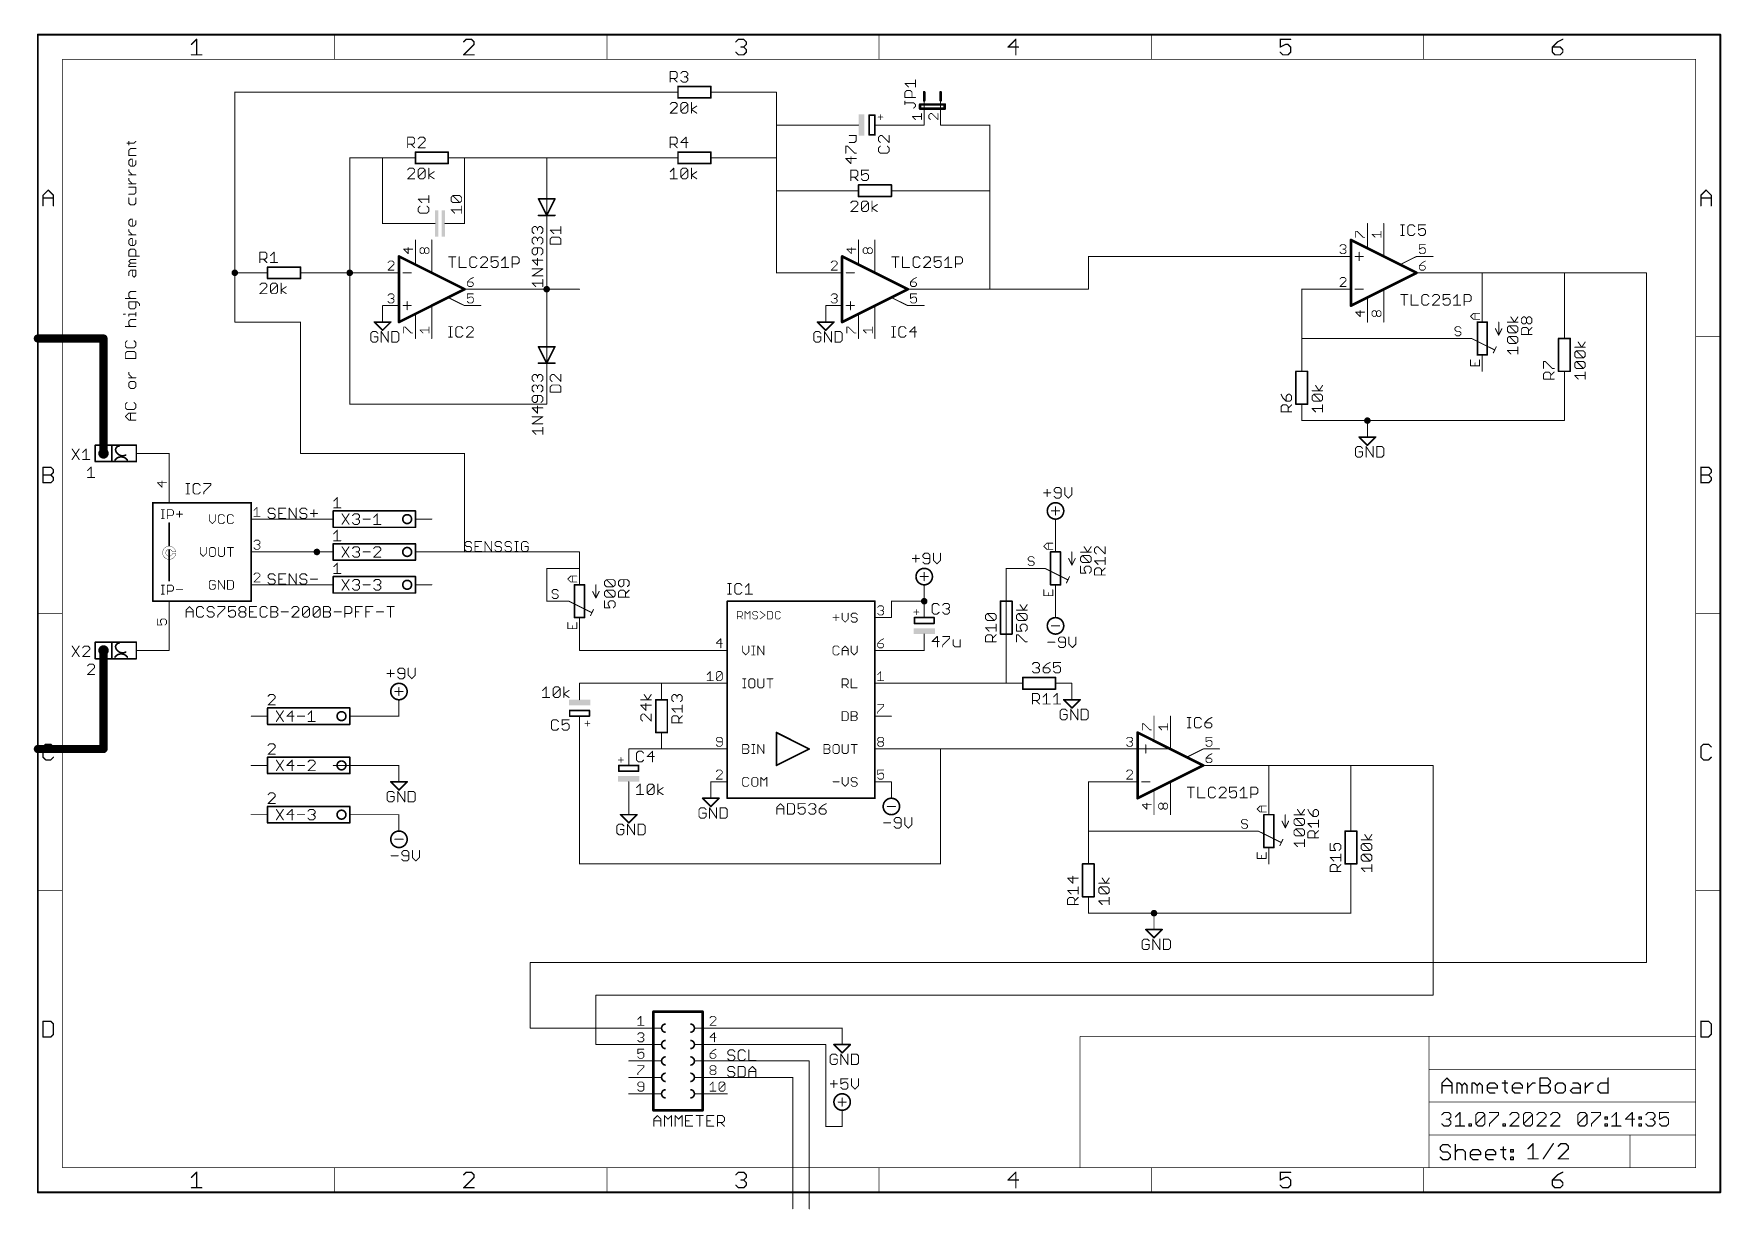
# Model space of a CAD drawing. Extents: x -44 to 217, y -56 to 126.
import ezdxf

# ---------------------------------------------------------------- set-up
doc = ezdxf.new("R2010")
doc.units = 0
for name, color, linetype in [('91', 94, 'CONTINUOUS'), ('94', 14, 'CONTINUOUS'), ('95', 251, 'CONTINUOUS'), ('96', 251, 'CONTINUOUS')]:
    doc.layers.add(name, color=color, linetype=linetype)

# ---------------------------------------------------------------- blocks, each defined once
blk = doc.blocks.new('RECT')
blk.add_solid([(-0.5, -0.5), (0.5, -0.5), (-0.5, 0.5), (0.5, 0.5)])

msp = doc.modelspace()

# ---------------------------------------------------------------- linework, layer by layer
at = {"layer": '91'}
for points, const_width in [([(-12.7, 116.84), (53.34, 116.84)], 0.1524), ([(-12.7, 88.9), (-12.7, 116.84)], 0.1524), ([(63.5, 116.84), (71.12, 116.84)], 0.1524), ([(71.12, 116.84), (71.12, 111.76)], 0.1524), ([(71.12, 111.76), (71.12, 106.68)], 0.1524), ([(81.28, 111.76), (71.12, 111.76)], 0.1524), ([(93.98, 111.76), (88.9, 111.76)], 0.1524), ([(104.14, 111.76), (96.52, 111.76)], 0.1524), ([(104.14, 101.6), (104.14, 111.76)], 0.1524), ([(-29.372, 108.9534), (-28.2874, 108.9534)], 0.1524), ([(-29.1009, 108.6823), (-29.1009, 109.2246)], 0.1524), ([(-29.1009, 107.8586), (-28.8297, 108.1298)], 0.1524), ([(-29.1009, 107.0451), (-29.1009, 107.8586)], 0.1524), ([(-28.0162, 107.0451), (-29.1009, 107.0451)], 0.1524), ([(-28.8297, 108.1298), (-28.0162, 108.1298)], 0.1524), ([(-28.2874, 108.9534), (-28.0162, 109.2246)], 0.1524), ([(-29.1009, 106.2214), (-28.8297, 106.4926)], 0.1524), ([(-29.1009, 105.6791), (-29.1009, 106.2214)], 0.1524), ([(-28.8297, 105.4079), (-29.1009, 105.6791)], 0.1524), ([(-29.1009, 104.586), (-29.1009, 104.8571)], 0.1524), ([(-28.5585, 104.0437), (-29.1009, 104.586)], 0.1524), ([(-28.8297, 106.4926), (-28.5585, 106.4926)], 0.1524), ([(-28.2874, 105.4079), (-28.8297, 105.4079)], 0.1524), ([(-28.5585, 106.4926), (-28.5585, 105.4079)], 0.1524), ([(-28.0162, 105.6791), (-28.2874, 105.4079)], 0.1524), ([(-28.0162, 106.2214), (-28.0162, 105.6791)], 0.1524), ([(5.08, 88.9), (5.08, 106.68)], 0.1524), ([(5.08, 106.68), (10.16, 106.68)], 0.1524), ([(12.7, 106.68), (10.16, 106.68)], 0.1524), ([(10.16, 106.68), (10.16, 96.52)], 0.1524), ([(22.86, 96.52), (22.86, 106.68)], 0.1524), ([(22.86, 106.68), (35.56, 106.68)], 0.1524), ([(35.56, 106.68), (35.56, 101.6)], 0.1524), ([(35.56, 106.68), (53.34, 106.68)], 0.1524), ([(63.5, 106.68), (71.12, 106.68)], 0.1524), ([(71.12, 106.68), (71.12, 101.6)], 0.1524), ([(-28.0162, 104.0437), (-29.1009, 104.0437)], 0.1524), ([(-29.1009, 103.2217), (-29.1009, 103.4929)], 0.1524), ([(-28.5585, 102.6794), (-29.1009, 103.2217)], 0.1524), ([(-28.0162, 102.6794), (-29.1009, 102.6794)], 0.1524), ([(-28.0162, 102.1269), (-29.1009, 102.1269)], 0.1524), ([(-28.0162, 101.3134), (-28.0162, 102.1269)], 0.1524), ([(-29.1009, 101.0422), (-28.2874, 101.0422)], 0.1524), ([(-29.1009, 100.4897), (-29.1009, 99.6762)], 0.1524), ([(-29.1009, 99.6762), (-28.8297, 99.405)], 0.1524), ([(-28.8297, 99.405), (-28.2874, 99.405)], 0.1524), ([(-28.2874, 101.0422), (-28.0162, 101.3134)], 0.1524), ([(-28.2874, 99.405), (-28.0162, 99.6762)], 0.1524), ([(-28.0162, 99.6762), (-28.0162, 100.4897)], 0.1524), ([(71.12, 101.6), (71.12, 88.9)], 0.1524), ([(81.28, 101.6), (71.12, 101.6)], 0.1524), ([(104.14, 101.6), (91.44, 101.6)], 0.1524), ([(104.14, 86.36), (104.14, 101.6)], 0.1524), ([(-29.1009, 96.9442), (-28.8297, 97.2154)], 0.1524), ([(-29.1009, 96.4019), (-29.1009, 96.9442)], 0.1524), ([(-28.8297, 97.2154), (-28.5585, 97.2154)], 0.1524), ([(-28.5585, 97.2154), (-28.5585, 96.1307)], 0.1524), ([(-28.0162, 96.9442), (-28.0162, 96.4019)], 0.1524), ([(-28.8297, 96.1307), (-29.1009, 96.4019)], 0.1524), ([(-29.1009, 95.3088), (-29.1009, 95.5799)], 0.1524), ([(-28.5585, 94.7664), (-29.1009, 95.3088)], 0.1524), ([(-28.0162, 94.7664), (-29.1009, 94.7664)], 0.1524), ([(-29.1009, 93.9428), (-28.8297, 94.2139)], 0.1524), ([(-29.1009, 93.4004), (-29.1009, 93.9428)], 0.1524), ([(-28.2874, 96.1307), (-28.8297, 96.1307)], 0.1524), ([(-28.8297, 94.2139), (-28.5585, 94.2139)], 0.1524), ([(-28.5585, 94.2139), (-28.5585, 93.1293)], 0.1524), ([(-28.0162, 96.4019), (-28.2874, 96.1307)], 0.1524), ([(-28.0162, 93.9428), (-28.0162, 93.4004)], 0.1524), ([(10.16, 96.52), (15.24, 96.52)], 0.1524), ([(35.56, 86.36), (35.56, 96.52)], 0.1524), ([(35.56, 96.52), (35.56, 86.36)], 0.1524), ([(-28.8297, 93.1293), (-29.1009, 93.4004)], 0.1524), ([(-29.1009, 92.3056), (-28.8297, 92.5768)], 0.1524), ([(-29.1009, 91.4921), (-29.1009, 92.3056)], 0.1524), ([(-27.4739, 91.4921), (-29.1009, 91.4921)], 0.1524), ([(-28.2874, 93.1293), (-28.8297, 93.1293)], 0.1524), ([(-28.8297, 92.5768), (-28.2874, 92.5768)], 0.1524), ([(-28.0162, 93.4004), (-28.2874, 93.1293)], 0.1524), ([(-28.2874, 92.5768), (-28.0162, 92.3056)], 0.1524), ([(-28.0162, 92.3056), (-28.0162, 91.4921)], 0.1524), ([(119.38, 86.36), (119.38, 91.44)], 0.1524), ([(119.38, 91.44), (157.48, 91.44)], 0.1524), ([(-29.1009, 90.6685), (-28.8297, 90.9396)], 0.1524), ([(-28.8297, 90.3973), (-29.1009, 90.6685)], 0.1524), ([(-29.1009, 90.1261), (-28.8297, 90.3973)], 0.1524), ([(-29.1009, 89.855), (-29.1009, 90.1261)], 0.1524), ([(-28.0162, 89.855), (-29.1009, 89.855)], 0.1524), ([(-29.1009, 89.0313), (-28.8297, 89.3025)], 0.1524), ([(-29.1009, 88.489), (-29.1009, 89.0313)], 0.1524), ([(-28.8297, 90.9396), (-28.0162, 90.9396)], 0.1524), ([(-28.8297, 90.3973), (-28.0162, 90.3973)], 0.1524), ([(-28.8297, 89.3025), (-28.0162, 89.3025)], 0.1524), ([(-28.5585, 88.489), (-28.5585, 89.3025)], 0.1524), ([(-28.0162, 89.3025), (-28.0162, 88.489)], 0.1524), ([(-10.16, 88.9), (-12.7, 88.9)], 0.1524), ([(-12.7, 81.28), (-12.7, 88.9)], 0.1524), ([(0, 88.9), (5.08, 88.9)], 0.1524), ([(5.08, 88.9), (10.16, 88.9)], 0.1524), ([(5.08, 68.58), (5.08, 88.9)], 0.1524), ([(71.12, 88.9), (78.74, 88.9)], 0.1524), ([(172.72, 88.9), (180.34, 88.9)], 0.1524), ([(180.34, 88.9), (193.04, 88.9)], 0.1524), ([(180.34, 88.9), (180.34, 83.82)], 0.1524), ([(193.04, 88.9), (205.74, 88.9)], 0.1524), ([(193.04, 88.9), (193.04, 81.28)], 0.1524), ([(205.74, 88.9), (205.74, -17.78)], 0.1524), ([(-28.2874, 88.2178), (-28.5585, 88.489)], 0.1524), ([(-28.0162, 88.489), (-28.2874, 88.2178)], 0.1524), ([(25.4, 86.36), (35.56, 86.36)], 0.1524), ([(40.64, 86.36), (35.56, 86.36)], 0.1524), ([(35.56, 86.36), (35.56, 78.74)], 0.1524), ([(93.98, 86.36), (104.14, 86.36)], 0.1524), ([(119.38, 86.36), (104.14, 86.36)], 0.1524), ([(152.4, 78.74), (152.4, 86.36)], 0.1524), ([(152.4, 86.36), (157.48, 86.36)], 0.1524), ([(160.02, 86.36), (157.48, 86.36)], 0.1524), ([(-29.6432, 84.9435), (-28.0162, 84.9435)], 0.1524), ([(-29.1009, 85.757), (-28.8297, 86.0282)], 0.1524), ([(-29.1009, 85.2147), (-29.1009, 85.757)], 0.1524), ([(-28.8297, 84.9435), (-29.1009, 85.2147)], 0.1524), ([(-27.745, 84.391), (-29.1009, 84.391)], 0.1524), ([(-29.1009, 84.391), (-29.1009, 83.5775)], 0.1524), ([(-29.1009, 83.5775), (-28.8297, 83.3063)], 0.1524), ([(-28.8297, 86.0282), (-28.0162, 86.0282)], 0.1524), ([(-28.2874, 83.3063), (-28.0162, 83.5775)], 0.1524), ([(-28.0162, 83.5775), (-28.0162, 84.391)], 0.1524), ([(-27.4739, 84.1198), (-27.745, 84.391)], 0.1524), ([(-27.4739, 83.8487), (-27.4739, 84.1198)], 0.1524), ([(-29.9144, 82.4861), (-29.6432, 82.4861)], 0.1524), ([(-29.1009, 82.2149), (-29.1009, 82.4861)], 0.1524), ([(-29.1009, 82.4861), (-28.0162, 82.4861)], 0.1524), ([(-29.1009, 81.3912), (-28.8297, 81.6624)], 0.1524), ([(-29.1009, 80.8489), (-29.1009, 81.3912)], 0.1524), ([(-28.8297, 83.3063), (-28.2874, 83.3063)], 0.1524), ([(-28.8297, 81.6624), (-28.0162, 81.6624)], 0.1524), ([(-28.0162, 82.2149), (-28.0162, 82.7572)], 0.1524), ([(-2.54, 81.28), (-12.7, 81.28)], 0.1524), ([(-2.54, 60.96), (-2.54, 81.28)], 0.1524), ([(-33.02, 78.74), (-43.18, 78.74)], 1.27), ([(-33.02, 60.96), (-33.02, 78.74)], 1.27), ([(-29.6432, 80.5777), (-28.0162, 80.5777)], 0.1524), ([(-29.372, 78.3881), (-29.6432, 78.1169)], 0.1524), ([(-28.8297, 80.5777), (-29.1009, 80.8489)], 0.1524), ([(-28.0162, 78.1169), (-28.2874, 78.3881)], 0.1524), ([(152.4, 76.2), (152.4, 78.74)], 0.1524), ([(175.26, 78.74), (152.4, 78.74)], 0.1524), ([(-29.6432, 78.1169), (-29.6432, 77.5746)], 0.1524), ([(-29.6432, 77.5746), (-29.372, 77.3034)], 0.1524), ([(-29.372, 76.7509), (-29.6432, 76.4798)], 0.1524), ([(-29.6432, 76.4798), (-29.6432, 75.6663)], 0.1524), ([(-29.6432, 75.6663), (-28.0162, 75.6663)], 0.1524), ([(-29.372, 77.3034), (-28.2874, 77.3034)], 0.1524), ([(-28.2874, 76.7509), (-29.372, 76.7509)], 0.1524), ([(-28.2874, 77.3034), (-28.0162, 77.5746)], 0.1524), ([(-28.0162, 76.4798), (-28.2874, 76.7509)], 0.1524), ([(-28.0162, 77.5746), (-28.0162, 78.1169)], 0.1524), ([(-28.0162, 75.6663), (-28.0162, 76.4798)], 0.1524), ([(-29.1009, 73.2072), (-29.1009, 73.4783)], 0.1524), ([(-28.5585, 72.6648), (-29.1009, 73.2072)], 0.1524), ([(35.56, 73.66), (35.56, 68.58)], 0.1524), ([(-28.0162, 72.6648), (-29.1009, 72.6648)], 0.1524), ([(-28.8297, 72.1123), (-29.1009, 71.8412)], 0.1524), ([(-29.1009, 71.8412), (-29.1009, 71.2988)], 0.1524), ([(-29.1009, 71.2988), (-28.8297, 71.0277)], 0.1524), ([(-28.2874, 72.1123), (-28.8297, 72.1123)], 0.1524), ([(-28.8297, 71.0277), (-28.2874, 71.0277)], 0.1524), ([(-28.0162, 71.8412), (-28.2874, 72.1123)], 0.1524), ([(-28.2874, 71.0277), (-28.0162, 71.2988)], 0.1524), ([(-28.0162, 71.2988), (-28.0162, 71.8412)], 0.1524), ([(193.04, 66.04), (193.04, 71.12)], 0.1524), ([(-29.372, 68.838), (-29.6432, 68.5669)], 0.1524), ([(-29.6432, 68.5669), (-29.6432, 68.0245)], 0.1524), ([(-29.6432, 68.0245), (-29.372, 67.7534)], 0.1524), ([(-28.0162, 68.5669), (-28.2874, 68.838)], 0.1524), ([(-28.2874, 67.7534), (-28.0162, 68.0245)], 0.1524), ([(-28.0162, 68.0245), (-28.0162, 68.5669)], 0.1524), ([(35.56, 68.58), (5.08, 68.58)], 0.1524), ([(-29.6432, 66.6585), (-29.1009, 67.2009)], 0.1524), ([(-29.1009, 66.1162), (-29.6432, 66.6585)], 0.1524), ([(-29.372, 67.7534), (-28.2874, 67.7534)], 0.1524), ([(-29.1009, 67.2009), (-28.0162, 67.2009)], 0.1524), ([(-28.0162, 66.1162), (-29.1009, 66.1162)], 0.1524), ([(-28.8297, 66.1162), (-28.8297, 67.2009)], 0.1524), ([(152.4, 66.04), (162.56, 66.04)], 0.1524), ([(162.56, 66.04), (193.04, 66.04)], 0.1524), ([(-22.86, 58.42), (-22.86, 60.96)], 0.1524), ([(22.86, 60.96), (-2.54, 60.96)], 0.1524), ([(22.86, 45.72), (22.86, 60.96)], 0.1524), ([(-7.62, 50.8), (0, 50.8)], 0.1524), ([(15.24, 50.8), (17.78, 50.8)], 0.1524), ([(-7.62, 45.72), (0, 45.72)], 0.1524), ([(0, 45.72), (2.54, 45.72)], 0.1524), ([(15.24, 45.72), (22.86, 45.72)], 0.1524), ([(22.86, 45.72), (40.64, 45.72)], 0.1524), ([(40.64, 45.72), (40.64, 43.18)], 0.1524), ([(40.64, 43.18), (35.56, 43.18)], 0.1524), ([(35.56, 43.18), (35.56, 38.1)], 0.1524), ([(109.22, 43.18), (106.68, 43.18)], 0.1524), ([(106.68, 43.18), (106.68, 40.64)], 0.1524), ([(-7.62, 40.64), (0, 40.64)], 0.1524), ([(15.24, 40.64), (17.78, 40.64)], 0.1524), ([(106.68, 40.64), (106.68, 30.48)], 0.1524), ([(88.9, 35.56), (88.9, 38.1)], 0.1524), ([(88.9, 38.1), (93.98, 38.1)], 0.1524), ([(-22.86, 33.02), (-22.86, 30.48)], 0.1524), ([(40.64, 33.02), (40.64, 30.48)], 0.1524), ([(-33.02, 30.48), (-33.02, 15.24)], 1.27), ([(40.64, 30.48), (63.5, 30.48)], 0.1524), ([(88.9, 30.48), (93.98, 30.48)], 0.1524), ([(106.68, 30.48), (106.68, 25.4)], 0.1524), ([(53.34, 25.4), (40.64, 25.4)], 0.1524), ([(60.96, 25.4), (53.34, 25.4)], 0.1524), ([(88.9, 25.4), (106.68, 25.4)], 0.1524), ([(5.08, 20.32), (12.7, 20.32)], 0.1524), ([(-33.02, 15.24), (-43.18, 15.24)], 1.27), ([(40.64, 17.78), (40.64, -2.54)], 0.1524), ([(53.34, 15.24), (48.26, 15.24)], 0.1524), ([(53.34, 15.24), (60.96, 15.24)], 0.1524), ([(86.36, 15.24), (124.46, 15.24)], 0.1524), ([(88.9, 15.24), (132.08, 15.24)], 0.1524), ([(96.52, -2.54), (96.52, 15.24)], 0.1524), ([(2.54, 12.7), (12.7, 12.7)], 0.1524), ([(139.7, 12.7), (147.32, 12.7)], 0.1524), ([(147.32, 12.7), (160.02, 12.7)], 0.1524), ([(147.32, 12.7), (147.32, 7.62)], 0.1524), ([(160.02, 12.7), (172.72, 12.7)], 0.1524), ([(160.02, 12.7), (160.02, 5.08)], 0.1524), ([(172.72, 12.7), (172.72, -22.86)], 0.1524), ([(119.38, 2.54), (119.38, 10.16)], 0.1524), ([(119.38, 10.16), (124.46, 10.16)], 0.1524), ([(127, 10.16), (124.46, 10.16)], 0.1524), ([(71.1962, 6.2409), (71.7385, 6.7832)], 0.1524), ([(71.1962, 5.1562), (71.1962, 6.2409)], 0.1524), ([(71.1962, 5.9697), (72.2809, 5.9697)], 0.1524), ([(71.7385, 6.7832), (72.2809, 6.2409)], 0.1524), ([(72.2809, 6.2409), (72.2809, 5.1562)], 0.1524), ([(72.8334, 6.7832), (72.8334, 5.1562)], 0.1524), ([(73.6469, 6.7832), (72.8334, 6.7832)], 0.1524), ([(72.8334, 5.1562), (73.6469, 5.1562)], 0.1524), ([(73.918, 6.512), (73.6469, 6.7832)], 0.1524), ([(73.6469, 5.1562), (73.918, 5.4274)], 0.1524), ([(73.918, 5.4274), (73.918, 6.512)], 0.1524), ([(75.5552, 6.7832), (74.4705, 6.7832)], 0.1524), ([(74.4705, 6.7832), (74.4705, 5.9697)], 0.1524), ([(74.4705, 5.9697), (75.0128, 6.2409)], 0.1524), ([(74.7417, 5.1562), (74.4705, 5.4274)], 0.1524), ([(75.284, 5.1562), (74.7417, 5.1562)], 0.1524), ([(75.0128, 6.2409), (75.284, 6.2409)], 0.1524), ([(75.284, 6.2409), (75.5552, 5.9697)], 0.1524), ([(75.5552, 5.4274), (75.284, 5.1562)], 0.1524), ([(75.5552, 5.9697), (75.5552, 5.4274)], 0.1524), ([(76.1077, 6.512), (76.3788, 6.7832)], 0.1524), ([(76.3788, 5.1562), (76.1077, 5.4274)], 0.1524), ([(76.3788, 6.7832), (76.9212, 6.7832)], 0.1524), ([(76.9212, 5.1562), (76.3788, 5.1562)], 0.1524), ([(76.9212, 5.9697), (76.65, 5.9697)], 0.1524), ([(76.9212, 6.7832), (77.1923, 6.512)], 0.1524), ([(77.1923, 6.2409), (76.9212, 5.9697)], 0.1524), ([(76.9212, 5.9697), (77.1923, 5.6985)], 0.1524), ([(77.1923, 5.4274), (76.9212, 5.1562)], 0.1524), ([(77.1923, 6.512), (77.1923, 6.2409)], 0.1524), ([(77.1923, 5.6985), (77.1923, 5.4274)], 0.1524), ([(78.2872, 6.512), (77.7448, 5.9697)], 0.1524), ([(77.7448, 5.9697), (77.7448, 5.4274)], 0.1524), ([(78.5583, 5.9697), (77.7448, 5.9697)], 0.1524), ([(77.7448, 5.4274), (78.016, 5.1562)], 0.1524), ([(78.016, 5.1562), (78.5583, 5.1562)], 0.1524), ([(78.8295, 6.7832), (78.2872, 6.512)], 0.1524), ([(78.8295, 5.6985), (78.5583, 5.9697)], 0.1524), ([(78.5583, 5.1562), (78.8295, 5.4274)], 0.1524), ([(78.8295, 5.4274), (78.8295, 5.6985)], 0.1524), ([(5.08, 5.08), (12.7, 5.08)], 0.1524), ([(119.38, 0), (119.38, 2.54)], 0.1524), ([(142.24, 2.54), (119.38, 2.54)], 0.1524), ([(40.64, -2.54), (96.52, -2.54)], 0.1524), ([(160.02, -10.16), (160.02, -5.08)], 0.1524), ([(119.38, -10.16), (129.54, -10.16)], 0.1524), ([(129.54, -10.16), (160.02, -10.16)], 0.1524), ([(205.74, -17.78), (33.02, -17.78)], 0.1524), ([(33.02, -17.78), (33.02, -27.94)], 0.1524), ([(172.72, -22.86), (43.18, -22.86)], 0.1524), ([(43.18, -22.86), (43.18, -30.48)], 0.1524), ([(33.02, -27.94), (48.26, -27.94)], 0.1524), ([(63.5, -27.94), (81.28, -27.94)], 0.1524), ([(43.18, -30.48), (48.26, -30.48)], 0.1524), ([(63.5, -30.48), (78.74, -30.48)], 0.1524), ([(78.74, -30.48), (78.74, -35.56)], 0.1524), ([(63.5, -33.02), (76.2, -33.02)], 0.1524), ([(76.2, -33.02), (76.2, -55.88)], 0.1524), ([(63.5, -35.56), (73.66, -35.56)], 0.1524), ([(73.66, -35.56), (73.66, -38.1)], 0.1524), ([(78.74, -35.56), (78.74, -38.1)], 0.1524), ([(73.66, -38.1), (73.66, -40.64)], 0.1524), ([(78.74, -38.1), (78.74, -43.18)], 0.1524), ([(73.66, -40.64), (73.66, -55.88)], 0.1524), ([(78.74, -43.18), (81.28, -43.18)], 0.1524)]:
    msp.add_lwpolyline(points, dxfattribs=dict(at, const_width=const_width))
for points, const_width in [([(-12.7, 116.8781, 1), (-12.7, 116.8019)], 0.0762), ([(-12.6619, 116.84, 1), (-12.7381, 116.84)], 0.0762), ([(53.34, 116.8019, 1), (53.34, 116.8781)], 0.0762), ([(63.5, 116.8781, 1), (63.5, 116.8019)], 0.0762), ([(71.1581, 116.84, 1), (71.0819, 116.84)], 0.0762), ([(71.12, 116.8019, 1), (71.12, 116.8781)], 0.0762), ([(71.1581, 111.76, 1), (71.0819, 111.76)], 0.0762), ([(71.12, 111.7981, 1), (71.12, 111.7219)], 0.0762), ([(71.0819, 111.76, 1), (71.1581, 111.76)], 0.0762), ([(81.28, 111.7219, 1), (81.28, 111.7981)], 0.0762), ([(88.9, 111.7981, 1), (88.9, 111.7219)], 0.0762), ([(93.98, 111.7219, 1), (93.98, 111.7981)], 0.0762), ([(96.52, 111.7981, 1), (96.52, 111.7219)], 0.0762), ([(104.1781, 111.76, 1), (104.1019, 111.76)], 0.0762), ([(104.14, 111.7219, 1), (104.14, 111.7981)], 0.0762), ([(-29.372, 108.9915, 1), (-29.372, 108.9153)], 0.0762), ([(-29.0628, 109.2246, 1), (-29.139, 109.2246)], 0.0762), ([(-29.139, 108.6823, 1), (-29.0628, 108.6823)], 0.0762), ([(-29.0628, 107.8586, 1), (-29.139, 107.8586)], 0.0762), ([(-29.1009, 107.0832, 1), (-29.1009, 107.007)], 0.0762), ([(-29.139, 107.0451, 1), (-29.0628, 107.0451)], 0.0762), ([(-29.1278, 107.8855, 1), (-29.0739, 107.8317)], 0.0762), ([(-28.8297, 108.1679, 1), (-28.8297, 108.0917)], 0.0762), ([(-28.8028, 108.1028, 1), (-28.8566, 108.1567)], 0.0762), ([(-28.3143, 108.9804, 1), (-28.2604, 108.9265)], 0.0762), ([(-28.2874, 108.9153, 1), (-28.2874, 108.9915)], 0.0762), ([(-27.9893, 109.1977, 1), (-28.0431, 109.2515)], 0.0762), ([(-28.0162, 108.0917, 1), (-28.0162, 108.1679)], 0.0762), ([(-28.0162, 107.007, 1), (-28.0162, 107.0832)], 0.0762), ([(-29.0628, 106.2214, 1), (-29.139, 106.2214)], 0.0762), ([(-29.1278, 106.2484, 1), (-29.0739, 106.1945)], 0.0762), ([(-29.0739, 105.7061, 1), (-29.1278, 105.6522)], 0.0762), ([(-29.139, 105.6791, 1), (-29.0628, 105.6791)], 0.0762), ([(-29.0628, 104.8571, 1), (-29.139, 104.8571)], 0.0762), ([(-29.0739, 104.6129, 1), (-29.1278, 104.559)], 0.0762), ([(-29.139, 104.586, 1), (-29.0628, 104.586)], 0.0762), ([(-28.8297, 106.5307, 1), (-28.8297, 106.4545)], 0.0762), ([(-28.8297, 105.446, 1), (-28.8297, 105.3698)], 0.0762), ([(-28.8028, 106.4657, 1), (-28.8566, 106.5196)], 0.0762), ([(-28.8566, 105.381, 1), (-28.8028, 105.4349)], 0.0762), ([(-28.5204, 106.4926, 1), (-28.5966, 106.4926)], 0.0762), ([(-28.5966, 105.4079, 1), (-28.5204, 105.4079)], 0.0762), ([(-28.5585, 106.4545, 1), (-28.5585, 106.5307)], 0.0762), ([(-28.3143, 105.4349, 1), (-28.2604, 105.381)], 0.0762), ([(-28.2874, 105.3698, 1), (-28.2874, 105.446)], 0.0762), ([(-27.9781, 106.2214, 1), (-28.0543, 106.2214)], 0.0762), ([(-28.0543, 105.6791, 1), (-27.9781, 105.6791)], 0.0762), ([(-27.9893, 105.6522, 1), (-28.0431, 105.7061)], 0.0762), ([(5.1181, 106.68, 1), (5.0419, 106.68)], 0.0762), ([(5.08, 106.7181, 1), (5.08, 106.6419)], 0.0762), ([(10.16, 106.7181, 1), (10.16, 106.6419)], 0.0762), ([(10.1981, 106.68, 1), (10.1219, 106.68)], 0.0762), ([(10.16, 106.6419, 1), (10.16, 106.7181)], 0.0762), ([(12.7, 106.6419, 1), (12.7, 106.7181)], 0.0762), ([(22.8981, 106.68, 1), (22.8219, 106.68)], 0.0762), ([(22.86, 106.7181, 1), (22.86, 106.6419)], 0.0762), ([(35.5981, 106.68, 1), (35.5219, 106.68)], 0.0762), ([(35.56, 106.7181, 1), (35.56, 106.6419)], 0.0762), ([(35.56, 106.6419, 1), (35.56, 106.7181)], 0.0762), ([(53.34, 106.6419, 1), (53.34, 106.7181)], 0.0762), ([(63.5, 106.7181, 1), (63.5, 106.6419)], 0.0762), ([(71.1581, 106.68, 1), (71.0819, 106.68)], 0.0762), ([(71.0819, 106.68, 1), (71.1581, 106.68)], 0.0762), ([(71.12, 106.6419, 1), (71.12, 106.7181)], 0.0762), ([(-29.1009, 104.0818, 1), (-29.1009, 104.0056)], 0.0762), ([(-29.0628, 103.4929, 1), (-29.139, 103.4929)], 0.0762), ([(-29.0739, 103.2486, 1), (-29.1278, 103.1947)], 0.0762), ([(-29.139, 103.2217, 1), (-29.0628, 103.2217)], 0.0762), ([(-29.1009, 102.7175, 1), (-29.1009, 102.6413)], 0.0762), ([(-29.1009, 102.165, 1), (-29.1009, 102.0888)], 0.0762), ([(-28.5855, 104.0167, 1), (-28.5316, 104.0706)], 0.0762), ([(-28.5855, 102.6524, 1), (-28.5316, 102.7063)], 0.0762), ([(-27.9781, 102.1269, 1), (-28.0543, 102.1269)], 0.0762), ([(-28.0162, 104.0056, 1), (-28.0162, 104.0818)], 0.0762), ([(-28.0162, 102.6413, 1), (-28.0162, 102.7175)], 0.0762), ([(-28.0162, 102.0888, 1), (-28.0162, 102.165)], 0.0762), ([(-29.1009, 101.0803, 1), (-29.1009, 101.0041)], 0.0762), ([(-29.0628, 100.4897, 1), (-29.139, 100.4897)], 0.0762), ([(-29.139, 99.6762, 1), (-29.0628, 99.6762)], 0.0762), ([(-29.0739, 99.7031, 1), (-29.1278, 99.6493)], 0.0762), ([(-28.8297, 99.4431, 1), (-28.8297, 99.3669)], 0.0762), ([(-28.8566, 99.3781, 1), (-28.8028, 99.432)], 0.0762), ([(-28.3143, 99.432, 1), (-28.2604, 99.3781)], 0.0762), ([(-28.3143, 101.0691, 1), (-28.2604, 101.0153)], 0.0762), ([(-28.2874, 101.0041, 1), (-28.2874, 101.0803)], 0.0762), ([(-28.2874, 99.3669, 1), (-28.2874, 99.4431)], 0.0762), ([(-28.0543, 101.3134, 1), (-27.9781, 101.3134)], 0.0762), ([(-27.9781, 100.4897, 1), (-28.0543, 100.4897)], 0.0762), ([(-28.0543, 99.6762, 1), (-27.9781, 99.6762)], 0.0762), ([(-27.9893, 101.2864, 1), (-28.0431, 101.3403)], 0.0762), ([(-27.9893, 99.6493, 1), (-28.0431, 99.7031)], 0.0762), ([(35.5219, 101.6, 1), (35.5981, 101.6)], 0.0762), ([(71.1581, 101.6, 1), (71.0819, 101.6)], 0.0762), ([(71.12, 101.6381, 1), (71.12, 101.5619)], 0.0762), ([(71.0819, 101.6, 1), (71.1581, 101.6)], 0.0762), ([(81.28, 101.5619, 1), (81.28, 101.6381)], 0.0762), ([(91.44, 101.6381, 1), (91.44, 101.5619)], 0.0762), ([(104.1781, 101.6, 1), (104.1019, 101.6)], 0.0762), ([(104.1019, 101.6, 1), (104.1781, 101.6)], 0.0762), ([(104.14, 101.5619, 1), (104.14, 101.6381)], 0.0762), ([(-29.0628, 96.9442, 1), (-29.139, 96.9442)], 0.0762), ([(-29.1278, 96.9712, 1), (-29.0739, 96.9173)], 0.0762), ([(-28.8297, 97.2535, 1), (-28.8297, 97.1773)], 0.0762), ([(-28.8028, 97.1884, 1), (-28.8566, 97.2423)], 0.0762), ([(-28.5204, 97.2154, 1), (-28.5966, 97.2154)], 0.0762), ([(-28.5585, 97.1773, 1), (-28.5585, 97.2535)], 0.0762), ([(-27.9781, 96.9442, 1), (-28.0543, 96.9442)], 0.0762), ([(-29.139, 96.4019, 1), (-29.0628, 96.4019)], 0.0762), ([(-29.0628, 95.5799, 1), (-29.139, 95.5799)], 0.0762), ([(-29.0739, 95.3357, 1), (-29.1278, 95.2818)], 0.0762), ([(-29.139, 95.3088, 1), (-29.0628, 95.3088)], 0.0762), ([(-29.1009, 94.8045, 1), (-29.1009, 94.7283)], 0.0762), ([(-29.0628, 93.9428, 1), (-29.139, 93.9428)], 0.0762), ([(-29.0739, 96.4288, 1), (-29.1278, 96.375)], 0.0762), ([(-28.8297, 96.1688, 1), (-28.8297, 96.0926)], 0.0762), ([(-28.8297, 94.252, 1), (-28.8297, 94.1758)], 0.0762), ([(-28.8566, 96.1038, 1), (-28.8028, 96.1577)], 0.0762), ([(-28.8028, 94.187, 1), (-28.8566, 94.2409)], 0.0762), ([(-28.5966, 96.1307, 1), (-28.5204, 96.1307)], 0.0762), ([(-28.5204, 94.2139, 1), (-28.5966, 94.2139)], 0.0762), ([(-28.5855, 94.7395, 1), (-28.5316, 94.7934)], 0.0762), ([(-28.5585, 94.1758, 1), (-28.5585, 94.252)], 0.0762), ([(-28.3143, 96.1577, 1), (-28.2604, 96.1038)], 0.0762), ([(-28.2874, 96.0926, 1), (-28.2874, 96.1688)], 0.0762), ([(-28.0543, 96.4019, 1), (-27.9781, 96.4019)], 0.0762), ([(-27.9781, 93.9428, 1), (-28.0543, 93.9428)], 0.0762), ([(-27.9893, 96.375, 1), (-28.0431, 96.4288)], 0.0762), ([(-28.0162, 94.7283, 1), (-28.0162, 94.8045)], 0.0762), ([(10.16, 96.5581, 1), (10.16, 96.4819)], 0.0762), ([(10.1219, 96.52, 1), (10.1981, 96.52)], 0.0762), ([(15.24, 96.4819, 1), (15.24, 96.5581)], 0.0762), ([(22.8219, 96.52, 1), (22.8981, 96.52)], 0.0762), ([(35.5981, 96.52, 1), (35.5219, 96.52)], 0.0762), ([(35.5981, 96.52, 1), (35.5219, 96.52)], 0.0762), ([(-29.1278, 93.9697, 1), (-29.0739, 93.9158)], 0.0762), ([(-29.0739, 93.4274, 1), (-29.1278, 93.3735)], 0.0762), ([(-29.139, 93.4004, 1), (-29.0628, 93.4004)], 0.0762), ([(-29.0628, 92.3056, 1), (-29.139, 92.3056)], 0.0762), ([(-29.1278, 92.3326, 1), (-29.0739, 92.2787)], 0.0762), ([(-29.1009, 91.5302, 1), (-29.1009, 91.454)], 0.0762), ([(-29.139, 91.4921, 1), (-29.0628, 91.4921)], 0.0762), ([(-28.8297, 93.1674, 1), (-28.8297, 93.0912)], 0.0762), ([(-28.8297, 92.6149, 1), (-28.8297, 92.5387)], 0.0762), ([(-28.8566, 93.1023, 1), (-28.8028, 93.1562)], 0.0762), ([(-28.8028, 92.5498, 1), (-28.8566, 92.6037)], 0.0762), ([(-28.5966, 93.1293, 1), (-28.5204, 93.1293)], 0.0762), ([(-28.3143, 93.1562, 1), (-28.2604, 93.1023)], 0.0762), ([(-28.2604, 92.6037, 1), (-28.3143, 92.5498)], 0.0762), ([(-28.2874, 93.0912, 1), (-28.2874, 93.1674)], 0.0762), ([(-28.2874, 92.5387, 1), (-28.2874, 92.6149)], 0.0762), ([(-28.0543, 93.4004, 1), (-27.9781, 93.4004)], 0.0762), ([(-27.9781, 92.3056, 1), (-28.0543, 92.3056)], 0.0762), ([(-28.0543, 91.4921, 1), (-27.9781, 91.4921)], 0.0762), ([(-27.9893, 93.3735, 1), (-28.0431, 93.4274)], 0.0762), ([(-28.0431, 92.2787, 1), (-27.9893, 92.3326)], 0.0762), ([(-27.4739, 91.454, 1), (-27.4739, 91.5302)], 0.0762), ([(119.4181, 91.44, 1), (119.3419, 91.44)], 0.0762), ([(119.38, 91.4781, 1), (119.38, 91.4019)], 0.0762), ([(157.48, 91.4019, 1), (157.48, 91.4781)], 0.0762), ([(-29.0739, 90.6954, 1), (-29.1278, 90.6415)], 0.0762), ([(-29.1278, 90.6954, 1), (-29.0739, 90.6415)], 0.0762), ([(-29.0628, 90.1261, 1), (-29.139, 90.1261)], 0.0762), ([(-29.1278, 90.1531, 1), (-29.0739, 90.0992)], 0.0762), ([(-29.1009, 89.8931, 1), (-29.1009, 89.8169)], 0.0762), ([(-29.139, 89.855, 1), (-29.0628, 89.855)], 0.0762), ([(-29.0628, 89.0313, 1), (-29.139, 89.0313)], 0.0762), ([(-29.1278, 89.0582, 1), (-29.0739, 89.0044)], 0.0762), ([(-28.8297, 90.9777, 1), (-28.8297, 90.9015)], 0.0762), ([(-28.8297, 90.4354, 1), (-28.8297, 90.3592)], 0.0762), ([(-28.8297, 89.3406, 1), (-28.8297, 89.2644)], 0.0762), ([(-28.8028, 90.9127, 1), (-28.8566, 90.9666)], 0.0762), ([(-28.8028, 90.3704, 1), (-28.8566, 90.4242)], 0.0762), ([(-28.8566, 90.3704, 1), (-28.8028, 90.4242)], 0.0762), ([(-28.8028, 89.2755, 1), (-28.8566, 89.3294)], 0.0762), ([(-28.5204, 89.3025, 1), (-28.5966, 89.3025)], 0.0762), ([(-27.9781, 89.3025, 1), (-28.0543, 89.3025)], 0.0762), ([(-28.0162, 90.9015, 1), (-28.0162, 90.9777)], 0.0762), ([(-28.0162, 90.3592, 1), (-28.0162, 90.4354)], 0.0762), ([(-28.0162, 89.8169, 1), (-28.0162, 89.8931)], 0.0762), ([(-28.0162, 89.2644, 1), (-28.0162, 89.3406)], 0.0762), ([(-12.7, 88.646, 1), (-12.7, 89.154, 1), (-12.7, 88.646)], 0.508), ([(-12.7, 88.9381, 1), (-12.7, 88.8619)], 0.0762), ([(-12.6619, 88.9, 1), (-12.7381, 88.9)], 0.0762), ([(-12.7381, 88.9, 1), (-12.6619, 88.9)], 0.0762), ([(-10.16, 88.8619, 1), (-10.16, 88.9381)], 0.0762), ([(0, 88.9381, 1), (0, 88.8619)], 0.0762), ([(5.08, 88.646, 1), (5.08, 89.154, 1), (5.08, 88.646)], 0.508), ([(5.08, 88.9381, 1), (5.08, 88.8619)], 0.0762), ([(5.1181, 88.9, 1), (5.0419, 88.9)], 0.0762), ([(5.0419, 88.9, 1), (5.1181, 88.9)], 0.0762), ([(5.08, 88.8619, 1), (5.08, 88.9381)], 0.0762), ([(10.16, 88.8619, 1), (10.16, 88.9381)], 0.0762), ([(71.12, 88.9381, 1), (71.12, 88.8619)], 0.0762), ([(71.0819, 88.9, 1), (71.1581, 88.9)], 0.0762), ([(78.74, 88.8619, 1), (78.74, 88.9381)], 0.0762), ([(172.72, 88.9381, 1), (172.72, 88.8619)], 0.0762), ([(180.34, 88.9381, 1), (180.34, 88.8619)], 0.0762), ([(180.3781, 88.9, 1), (180.3019, 88.9)], 0.0762), ([(180.34, 88.8619, 1), (180.34, 88.9381)], 0.0762), ([(193.04, 88.9381, 1), (193.04, 88.8619)], 0.0762), ([(193.0781, 88.9, 1), (193.0019, 88.9)], 0.0762), ([(193.04, 88.8619, 1), (193.04, 88.9381)], 0.0762), ([(205.7781, 88.9, 1), (205.7019, 88.9)], 0.0762), ([(205.74, 88.8619, 1), (205.74, 88.9381)], 0.0762), ([(-29.139, 88.489, 1), (-29.0628, 88.489)], 0.0762), ([(-28.5316, 88.5159, 1), (-28.5855, 88.462)], 0.0762), ([(-28.5966, 88.489, 1), (-28.5204, 88.489)], 0.0762), ([(-28.3143, 88.2448, 1), (-28.2604, 88.1909)], 0.0762), ([(-28.3143, 88.1909, 1), (-28.2604, 88.2448)], 0.0762), ([(-28.0543, 88.489, 1), (-27.9781, 88.489)], 0.0762), ([(-27.9893, 88.462, 1), (-28.0431, 88.5159)], 0.0762), ([(25.4, 86.3981, 1), (25.4, 86.3219)], 0.0762), ([(35.56, 86.106, 1), (35.56, 86.614, 1), (35.56, 86.106)], 0.508), ([(35.56, 86.3981, 1), (35.56, 86.3219)], 0.0762), ([(35.5981, 86.36, 1), (35.5219, 86.36)], 0.0762), ([(35.5219, 86.36, 1), (35.5981, 86.36)], 0.0762), ([(35.5219, 86.36, 1), (35.5981, 86.36)], 0.0762), ([(35.56, 86.3219, 1), (35.56, 86.3981)], 0.0762), ([(40.64, 86.3219, 1), (40.64, 86.3981)], 0.0762), ([(93.98, 86.3981, 1), (93.98, 86.3219)], 0.0762), ([(104.14, 86.3981, 1), (104.14, 86.3219)], 0.0762), ([(104.1019, 86.36, 1), (104.1781, 86.36)], 0.0762), ([(104.14, 86.3219, 1), (104.14, 86.3981)], 0.0762), ([(119.3419, 86.36, 1), (119.4181, 86.36)], 0.0762), ([(119.38, 86.3219, 1), (119.38, 86.3981)], 0.0762), ([(152.4381, 86.36, 1), (152.3619, 86.36)], 0.0762), ([(152.4, 86.3981, 1), (152.4, 86.3219)], 0.0762), ([(157.48, 86.3981, 1), (157.48, 86.3219)], 0.0762), ([(157.48, 86.3219, 1), (157.48, 86.3981)], 0.0762), ([(160.02, 86.3219, 1), (160.02, 86.3981)], 0.0762), ([(-29.6432, 84.9816, 1), (-29.6432, 84.9054)], 0.0762), ([(-29.0628, 85.757, 1), (-29.139, 85.757)], 0.0762), ([(-29.1278, 85.7839, 1), (-29.0739, 85.73)], 0.0762), ([(-29.0739, 85.2416, 1), (-29.1278, 85.1877)], 0.0762), ([(-29.139, 85.2147, 1), (-29.0628, 85.2147)], 0.0762), ([(-29.1009, 84.4291, 1), (-29.1009, 84.3529)], 0.0762), ([(-29.0628, 84.391, 1), (-29.139, 84.391)], 0.0762), ([(-29.139, 83.5775, 1), (-29.0628, 83.5775)], 0.0762), ([(-29.0739, 83.6044, 1), (-29.1278, 83.5506)], 0.0762), ([(-28.8297, 86.0663, 1), (-28.8297, 85.9901)], 0.0762), ([(-28.8028, 86.0012, 1), (-28.8566, 86.0551)], 0.0762), ([(-28.8566, 84.9166, 1), (-28.8028, 84.9704)], 0.0762), ([(-27.9781, 84.391, 1), (-28.0543, 84.391)], 0.0762), ([(-28.0543, 83.5775, 1), (-27.9781, 83.5775)], 0.0762), ([(-27.9893, 83.5506, 1), (-28.0431, 83.6044)], 0.0762), ([(-28.0162, 85.9901, 1), (-28.0162, 86.0663)], 0.0762), ([(-28.0162, 84.9054, 1), (-28.0162, 84.9816)], 0.0762), ([(-27.7181, 84.4179, 1), (-27.772, 84.3641)], 0.0762), ([(-27.745, 84.3529, 1), (-27.745, 84.4291)], 0.0762), ([(-27.4358, 84.1198, 1), (-27.512, 84.1198)], 0.0762), ([(-27.512, 83.8487, 1), (-27.4358, 83.8487)], 0.0762), ([(-27.5008, 84.0929, 1), (-27.4469, 84.1468)], 0.0762), ([(180.3019, 83.82, 1), (180.3781, 83.82)], 0.0762), ([(-29.9144, 82.5242, 1), (-29.9144, 82.448)], 0.0762), ([(-29.6432, 82.448, 1), (-29.6432, 82.5242)], 0.0762), ([(-29.0628, 82.4861, 1), (-29.139, 82.4861)], 0.0762), ([(-29.1009, 82.5242, 1), (-29.1009, 82.448)], 0.0762), ([(-29.139, 82.2149, 1), (-29.0628, 82.2149)], 0.0762), ([(-29.0628, 81.3912, 1), (-29.139, 81.3912)], 0.0762), ([(-29.1278, 81.4182, 1), (-29.0739, 81.3643)], 0.0762), ([(-28.8297, 83.3444, 1), (-28.8297, 83.2682)], 0.0762), ([(-28.8297, 81.7005, 1), (-28.8297, 81.6243)], 0.0762), ([(-28.8566, 83.2794, 1), (-28.8028, 83.3333)], 0.0762), ([(-28.8028, 81.6355, 1), (-28.8566, 81.6893)], 0.0762), ([(-28.3143, 83.3333, 1), (-28.2604, 83.2794)], 0.0762), ([(-28.2874, 83.2682, 1), (-28.2874, 83.3444)], 0.0762), ([(-27.9781, 82.7572, 1), (-28.0543, 82.7572)], 0.0762), ([(-28.0543, 82.2149, 1), (-27.9781, 82.2149)], 0.0762), ([(-28.0162, 82.448, 1), (-28.0162, 82.5242)], 0.0762), ([(-28.0162, 81.6243, 1), (-28.0162, 81.7005)], 0.0762), ([(-12.7, 81.3181, 1), (-12.7, 81.2419)], 0.0762), ([(-12.7381, 81.28, 1), (-12.6619, 81.28)], 0.0762), ([(-2.5019, 81.28, 1), (-2.5781, 81.28)], 0.0762), ([(-2.54, 81.2419, 1), (-2.54, 81.3181)], 0.0762), ([(193.0019, 81.28, 1), (193.0781, 81.28)], 0.0762), ([(-43.18, 79.0575, 1), (-43.18, 78.4225)], 0.635), ([(-32.7025, 78.74, 1), (-33.3375, 78.74)], 0.635), ([(-33.02, 78.4225, 1), (-33.02, 79.0575)], 0.635), ([(-29.6432, 80.6158, 1), (-29.6432, 80.5396)], 0.0762), ([(-29.3451, 78.3612, 1), (-29.399, 78.415)], 0.0762), ([(-29.0739, 80.8759, 1), (-29.1278, 80.822)], 0.0762), ([(-29.139, 80.8489, 1), (-29.0628, 80.8489)], 0.0762), ([(-28.8566, 80.5508, 1), (-28.8028, 80.6047)], 0.0762), ([(-28.2604, 78.415, 1), (-28.3143, 78.3612)], 0.0762), ([(-28.0162, 80.5396, 1), (-28.0162, 80.6158)], 0.0762), ([(35.5219, 78.74, 1), (35.5981, 78.74)], 0.0762), ([(152.4381, 78.74, 1), (152.3619, 78.74)], 0.0762), ([(152.4, 78.7781, 1), (152.4, 78.7019)], 0.0762), ([(152.3619, 78.74, 1), (152.4381, 78.74)], 0.0762), ([(175.26, 78.7019, 1), (175.26, 78.7781)], 0.0762), ([(-29.6051, 78.1169, 1), (-29.6813, 78.1169)], 0.0762), ([(-29.6701, 78.1439, 1), (-29.6162, 78.09)], 0.0762), ([(-29.6813, 77.5746, 1), (-29.6051, 77.5746)], 0.0762), ([(-29.6051, 76.4798, 1), (-29.6813, 76.4798)], 0.0762), ([(-29.6701, 76.5067, 1), (-29.6162, 76.4528)], 0.0762), ([(-29.6432, 75.7044, 1), (-29.6432, 75.6282)], 0.0762), ([(-29.6162, 77.6015, 1), (-29.6701, 77.5477)], 0.0762), ([(-29.372, 77.3415, 1), (-29.372, 77.2653)], 0.0762), ([(-29.372, 76.789, 1), (-29.372, 76.7128)], 0.0762), ([(-29.399, 77.2765, 1), (-29.3451, 77.3304)], 0.0762), ([(-29.3451, 76.724, 1), (-29.399, 76.7779)], 0.0762), ([(-28.3143, 77.3304, 1), (-28.2604, 77.2765)], 0.0762), ([(-28.2604, 76.7779, 1), (-28.3143, 76.724)], 0.0762), ([(-28.2874, 77.2653, 1), (-28.2874, 77.3415)], 0.0762), ([(-28.2874, 76.7128, 1), (-28.2874, 76.789)], 0.0762), ([(-27.9781, 78.1169, 1), (-28.0543, 78.1169)], 0.0762), ([(-28.0543, 77.5746, 1), (-27.9781, 77.5746)], 0.0762), ([(-27.9781, 76.4798, 1), (-28.0543, 76.4798)], 0.0762), ([(-28.0431, 78.09, 1), (-27.9893, 78.1439)], 0.0762), ([(-27.9893, 77.5477, 1), (-28.0431, 77.6015)], 0.0762), ([(-28.0431, 76.4528, 1), (-27.9893, 76.5067)], 0.0762), ([(-28.0162, 75.6282, 1), (-28.0162, 75.7044)], 0.0762), ([(152.3619, 76.2, 1), (152.4381, 76.2)], 0.0762), ([(-29.6813, 75.6663, 1), (-29.6051, 75.6663)], 0.0762), ([(-29.0628, 73.4783, 1), (-29.139, 73.4783)], 0.0762), ([(-29.0739, 73.2341, 1), (-29.1278, 73.1802)], 0.0762), ([(-29.139, 73.2072, 1), (-29.0628, 73.2072)], 0.0762), ([(-28.0543, 75.6663, 1), (-27.9781, 75.6663)], 0.0762), ([(35.5981, 73.66, 1), (35.5219, 73.66)], 0.0762), ([(-29.1009, 72.7029, 1), (-29.1009, 72.6267)], 0.0762), ([(-29.0628, 71.8412, 1), (-29.139, 71.8412)], 0.0762), ([(-29.1278, 71.8681, 1), (-29.0739, 71.8142)], 0.0762), ([(-29.0739, 71.3258, 1), (-29.1278, 71.2719)], 0.0762), ([(-29.139, 71.2988, 1), (-29.0628, 71.2988)], 0.0762), ([(-28.8297, 72.1504, 1), (-28.8297, 72.0742)], 0.0762), ([(-28.8297, 71.0658, 1), (-28.8297, 70.9896)], 0.0762), ([(-28.8028, 72.0854, 1), (-28.8566, 72.1393)], 0.0762), ([(-28.8566, 71.0007, 1), (-28.8028, 71.0546)], 0.0762), ([(-28.5855, 72.6379, 1), (-28.5316, 72.6918)], 0.0762), ([(-28.2604, 72.1393, 1), (-28.3143, 72.0854)], 0.0762), ([(-28.3143, 71.0546, 1), (-28.2604, 71.0007)], 0.0762), ([(-28.2874, 72.0742, 1), (-28.2874, 72.1504)], 0.0762), ([(-28.2874, 70.9896, 1), (-28.2874, 71.0658)], 0.0762), ([(-27.9781, 71.8412, 1), (-28.0543, 71.8412)], 0.0762), ([(-28.0543, 71.2988, 1), (-27.9781, 71.2988)], 0.0762), ([(-28.0431, 71.8142, 1), (-27.9893, 71.8681)], 0.0762), ([(-27.9893, 71.2719, 1), (-28.0431, 71.3258)], 0.0762), ([(-28.0162, 72.6267, 1), (-28.0162, 72.7029)], 0.0762), ([(193.0781, 71.12, 1), (193.0019, 71.12)], 0.0762), ([(-29.6051, 68.5669, 1), (-29.6813, 68.5669)], 0.0762), ([(-29.6701, 68.5938, 1), (-29.6162, 68.5399)], 0.0762), ([(-29.6162, 68.0515, 1), (-29.6701, 67.9976)], 0.0762), ([(-29.6813, 68.0245, 1), (-29.6051, 68.0245)], 0.0762), ([(-29.3451, 68.8111, 1), (-29.399, 68.865)], 0.0762), ([(-28.2604, 68.865, 1), (-28.3143, 68.8111)], 0.0762), ([(-27.9781, 68.5669, 1), (-28.0543, 68.5669)], 0.0762), ([(-28.0543, 68.0245, 1), (-27.9781, 68.0245)], 0.0762), ([(-28.0431, 68.5399, 1), (-27.9893, 68.5938)], 0.0762), ([(-27.9893, 67.9976, 1), (-28.0431, 68.0515)], 0.0762), ([(5.08, 68.6181, 1), (5.08, 68.5419)], 0.0762), ([(5.0419, 68.58, 1), (5.1181, 68.58)], 0.0762), ([(35.5219, 68.58, 1), (35.5981, 68.58)], 0.0762), ([(35.56, 68.5419, 1), (35.56, 68.6181)], 0.0762), ([(-29.6162, 66.6855, 1), (-29.6701, 66.6316)], 0.0762), ([(-29.6701, 66.6855, 1), (-29.6162, 66.6316)], 0.0762), ([(-29.372, 67.7915, 1), (-29.372, 67.7153)], 0.0762), ([(-29.399, 67.7264, 1), (-29.3451, 67.7803)], 0.0762), ([(-29.1009, 67.239, 1), (-29.1009, 67.1628)], 0.0762), ([(-29.1009, 66.1543, 1), (-29.1009, 66.0781)], 0.0762), ([(-29.0739, 67.1739, 1), (-29.1278, 67.2278)], 0.0762), ([(-29.1278, 66.0893, 1), (-29.0739, 66.1431)], 0.0762), ([(-28.7916, 67.2009, 1), (-28.8678, 67.2009)], 0.0762), ([(-28.8678, 66.1162, 1), (-28.7916, 66.1162)], 0.0762), ([(-28.3143, 67.7803, 1), (-28.2604, 67.7264)], 0.0762), ([(-28.2874, 67.7153, 1), (-28.2874, 67.7915)], 0.0762), ([(-28.0162, 67.1628, 1), (-28.0162, 67.239)], 0.0762), ([(-28.0162, 66.0781, 1), (-28.0162, 66.1543)], 0.0762), ([(152.4, 66.0781, 1), (152.4, 66.0019)], 0.0762), ([(162.56, 65.786, 1), (162.56, 66.294, 1), (162.56, 65.786)], 0.508), ([(162.56, 66.0781, 1), (162.56, 66.0019)], 0.0762), ([(162.56, 66.0019, 1), (162.56, 66.0781)], 0.0762), ([(193.0019, 66.04, 1), (193.0781, 66.04)], 0.0762), ([(193.04, 66.0019, 1), (193.04, 66.0781)], 0.0762), ([(-33.3375, 60.96, 1), (-32.7025, 60.96)], 0.635), ([(-22.8219, 60.96, 1), (-22.8981, 60.96)], 0.0762), ([(-2.54, 60.9981, 1), (-2.54, 60.9219)], 0.0762), ([(-2.5781, 60.96, 1), (-2.5019, 60.96)], 0.0762), ([(22.8981, 60.96, 1), (22.8219, 60.96)], 0.0762), ([(22.86, 60.9219, 1), (22.86, 60.9981)], 0.0762), ([(-22.8981, 58.42, 1), (-22.8219, 58.42)], 0.0762), ([(-7.62, 50.8381, 1), (-7.62, 50.7619)], 0.0762), ([(0, 50.7619, 1), (0, 50.8381)], 0.0762), ([(15.24, 50.8381, 1), (15.24, 50.7619)], 0.0762), ([(17.78, 50.7619, 1), (17.78, 50.8381)], 0.0762), ([(-7.62, 45.7581, 1), (-7.62, 45.6819)], 0.0762), ([(0, 45.466, 1), (0, 45.974, 1), (0, 45.466)], 0.508), ([(0, 45.7581, 1), (0, 45.6819)], 0.0762), ([(0, 45.6819, 1), (0, 45.7581)], 0.0762), ([(2.54, 45.6819, 1), (2.54, 45.7581)], 0.0762), ([(15.24, 45.7581, 1), (15.24, 45.6819)], 0.0762), ([(22.86, 45.7581, 1), (22.86, 45.6819)], 0.0762), ([(22.8219, 45.72, 1), (22.8981, 45.72)], 0.0762), ([(22.86, 45.6819, 1), (22.86, 45.7581)], 0.0762), ([(40.6781, 45.72, 1), (40.6019, 45.72)], 0.0762), ([(40.64, 45.6819, 1), (40.64, 45.7581)], 0.0762), ([(35.56, 43.2181, 1), (35.56, 43.1419)], 0.0762), ([(35.5981, 43.18, 1), (35.5219, 43.18)], 0.0762), ([(40.6019, 43.18, 1), (40.6781, 43.18)], 0.0762), ([(40.64, 43.1419, 1), (40.64, 43.2181)], 0.0762), ([(106.68, 43.2181, 1), (106.68, 43.1419)], 0.0762), ([(106.7181, 43.18, 1), (106.6419, 43.18)], 0.0762), ([(109.22, 43.1419, 1), (109.22, 43.2181)], 0.0762), ([(-7.62, 40.6781, 1), (-7.62, 40.6019)], 0.0762), ([(0, 40.6019, 1), (0, 40.6781)], 0.0762), ([(15.24, 40.6781, 1), (15.24, 40.6019)], 0.0762), ([(17.78, 40.6019, 1), (17.78, 40.6781)], 0.0762), ([(106.7181, 40.64, 1), (106.6419, 40.64)], 0.0762), ([(106.6419, 40.64, 1), (106.7181, 40.64)], 0.0762), ([(35.5219, 38.1, 1), (35.5981, 38.1)], 0.0762), ([(88.9381, 38.1, 1), (88.8619, 38.1)], 0.0762), ([(88.9, 38.1381, 1), (88.9, 38.0619)], 0.0762), ([(93.98, 37.846, 1), (93.98, 38.354, 1), (93.98, 37.846)], 0.508), ([(93.98, 38.0619, 1), (93.98, 38.1381)], 0.0762), ([(88.8619, 35.56, 1), (88.9381, 35.56)], 0.0762), ([(-22.8219, 33.02, 1), (-22.8981, 33.02)], 0.0762), ([(40.6781, 33.02, 1), (40.6019, 33.02)], 0.0762), ([(-32.7025, 30.48, 1), (-33.3375, 30.48)], 0.635), ([(-22.8981, 30.48, 1), (-22.8219, 30.48)], 0.0762), ([(40.64, 30.5181, 1), (40.64, 30.4419)], 0.0762), ([(40.6019, 30.48, 1), (40.6781, 30.48)], 0.0762), ([(63.5, 30.4419, 1), (63.5, 30.5181)], 0.0762), ([(88.9, 30.5181, 1), (88.9, 30.4419)], 0.0762), ([(93.98, 30.4419, 1), (93.98, 30.5181)], 0.0762), ([(106.7181, 30.48, 1), (106.6419, 30.48)], 0.0762), ([(106.6419, 30.48, 1), (106.7181, 30.48)], 0.0762), ([(40.64, 25.4381, 1), (40.64, 25.3619)], 0.0762), ([(53.34, 25.4381, 1), (53.34, 25.3619)], 0.0762), ([(53.34, 25.3619, 1), (53.34, 25.4381)], 0.0762), ([(60.96, 25.3619, 1), (60.96, 25.4381)], 0.0762), ([(88.9, 25.4381, 1), (88.9, 25.3619)], 0.0762), ([(106.6419, 25.4, 1), (106.7181, 25.4)], 0.0762), ([(106.68, 25.3619, 1), (106.68, 25.4381)], 0.0762), ([(5.08, 20.3581, 1), (5.08, 20.2819)], 0.0762), ([(12.7, 20.2819, 1), (12.7, 20.3581)], 0.0762), ([(-43.18, 15.5575, 1), (-43.18, 14.9225)], 0.635), ([(-33.02, 14.9225, 1), (-33.02, 15.5575)], 0.635), ([(40.6781, 17.78, 1), (40.6019, 17.78)], 0.0762), ([(-33.3375, 15.24, 1), (-32.7025, 15.24)], 0.635), ([(48.26, 15.2781, 1), (48.26, 15.2019)], 0.0762), ([(53.34, 15.2781, 1), (53.34, 15.2019)], 0.0762), ([(53.34, 15.2019, 1), (53.34, 15.2781)], 0.0762), ([(60.96, 15.2019, 1), (60.96, 15.2781)], 0.0762), ([(86.36, 15.2781, 1), (86.36, 15.2019)], 0.0762), ([(88.9, 15.2781, 1), (88.9, 15.2019)], 0.0762), ([(96.5581, 15.24, 1), (96.4819, 15.24)], 0.0762), ([(124.46, 15.2019, 1), (124.46, 15.2781)], 0.0762), ([(132.08, 15.2019, 1), (132.08, 15.2781)], 0.0762), ([(2.54, 12.7381, 1), (2.54, 12.6619)], 0.0762), ([(12.7, 12.6619, 1), (12.7, 12.7381)], 0.0762), ([(139.7, 12.7381, 1), (139.7, 12.6619)], 0.0762), ([(147.32, 12.7381, 1), (147.32, 12.6619)], 0.0762), ([(147.3581, 12.7, 1), (147.2819, 12.7)], 0.0762), ([(147.32, 12.6619, 1), (147.32, 12.7381)], 0.0762), ([(160.02, 12.7381, 1), (160.02, 12.6619)], 0.0762), ([(160.0581, 12.7, 1), (159.9819, 12.7)], 0.0762), ([(160.02, 12.6619, 1), (160.02, 12.7381)], 0.0762), ([(172.7581, 12.7, 1), (172.6819, 12.7)], 0.0762), ([(172.72, 12.6619, 1), (172.72, 12.7381)], 0.0762), ([(119.4181, 10.16, 1), (119.3419, 10.16)], 0.0762), ([(119.38, 10.1981, 1), (119.38, 10.1219)], 0.0762), ([(124.46, 10.1981, 1), (124.46, 10.1219)], 0.0762), ([(124.46, 10.1219, 1), (124.46, 10.1981)], 0.0762), ([(127, 10.1219, 1), (127, 10.1981)], 0.0762), ([(71.2343, 6.2409, 1), (71.1581, 6.2409)], 0.0762), ([(71.1693, 6.2678, 1), (71.2231, 6.2139)], 0.0762), ([(71.1962, 6.0078, 1), (71.1962, 5.9316)], 0.0762), ([(71.7655, 6.8101, 1), (71.7116, 6.7562)], 0.0762), ([(71.7655, 6.7562, 1), (71.7116, 6.8101)], 0.0762), ([(72.319, 6.2409, 1), (72.2428, 6.2409)], 0.0762), ([(72.2539, 6.2139, 1), (72.3078, 6.2678)], 0.0762), ([(72.2809, 5.9316, 1), (72.2809, 6.0078)], 0.0762), ([(72.8715, 6.7832, 1), (72.7953, 6.7832)], 0.0762), ([(72.8334, 6.8213, 1), (72.8334, 6.7451)], 0.0762), ([(72.8334, 5.1943, 1), (72.8334, 5.1181)], 0.0762), ([(73.6738, 6.8101, 1), (73.6199, 6.7562)], 0.0762), ([(73.6469, 6.7451, 1), (73.6469, 6.8213)], 0.0762), ([(73.6469, 5.1181, 1), (73.6469, 5.1943)], 0.0762), ([(73.9561, 6.512, 1), (73.8799, 6.512)], 0.0762), ([(73.8799, 5.4274, 1), (73.9561, 5.4274)], 0.0762), ([(73.8911, 6.4851, 1), (73.945, 6.539)], 0.0762), ([(73.945, 5.4004, 1), (73.8911, 5.4543)], 0.0762), ([(74.4705, 6.8213, 1), (74.4705, 6.7451)], 0.0762), ([(74.5086, 6.7832, 1), (74.4324, 6.7832)], 0.0762), ([(74.4535, 6.0038, 1), (74.4876, 5.9356)], 0.0762), ([(74.4324, 5.9697, 1), (74.5086, 5.9697)], 0.0762), ([(74.4975, 5.4543, 1), (74.4436, 5.4004)], 0.0762), ([(74.7417, 5.1943, 1), (74.7417, 5.1181)], 0.0762), ([(75.0128, 6.279, 1), (75.0128, 6.2028)], 0.0762), ([(75.0299, 6.2068, 1), (74.9958, 6.2749)], 0.0762), ([(75.3109, 6.2678, 1), (75.2571, 6.2139)], 0.0762), ([(75.284, 6.2028, 1), (75.284, 6.279)], 0.0762), ([(75.284, 5.1181, 1), (75.284, 5.1943)], 0.0762), ([(75.5933, 5.9697, 1), (75.5171, 5.9697)], 0.0762), ([(75.5171, 5.4274, 1), (75.5933, 5.4274)], 0.0762), ([(75.5282, 5.9428, 1), (75.5821, 5.9966)], 0.0762), ([(75.5821, 5.4004, 1), (75.5282, 5.4543)], 0.0762), ([(75.5552, 6.7451, 1), (75.5552, 6.8213)], 0.0762), ([(76.0807, 6.539, 1), (76.1346, 6.4851)], 0.0762), ([(76.1346, 5.4543, 1), (76.0807, 5.4004)], 0.0762), ([(76.3788, 6.8213, 1), (76.3788, 6.7451)], 0.0762), ([(76.3788, 5.1943, 1), (76.3788, 5.1181)], 0.0762), ([(76.4058, 6.7562, 1), (76.3519, 6.8101)], 0.0762), ([(76.65, 6.0078, 1), (76.65, 5.9316)], 0.0762), ([(76.9481, 6.8101, 1), (76.8942, 6.7562)], 0.0762), ([(76.9481, 5.9966, 1), (76.8942, 5.9428)], 0.0762), ([(76.8942, 5.9966, 1), (76.9481, 5.9428)], 0.0762), ([(76.9212, 6.7451, 1), (76.9212, 6.8213)], 0.0762), ([(76.9212, 5.9316, 1), (76.9212, 6.0078)], 0.0762), ([(76.9212, 5.1181, 1), (76.9212, 5.1943)], 0.0762), ([(77.2304, 6.512, 1), (77.1542, 6.512)], 0.0762), ([(77.1542, 6.2409, 1), (77.2304, 6.2409)], 0.0762), ([(77.2304, 5.6985, 1), (77.1542, 5.6985)], 0.0762), ([(77.1542, 5.4274, 1), (77.2304, 5.4274)], 0.0762), ([(77.1654, 6.4851, 1), (77.2193, 6.539)], 0.0762), ([(77.2193, 6.2139, 1), (77.1654, 6.2678)], 0.0762), ([(77.1654, 5.6716, 1), (77.2193, 5.7255)], 0.0762), ([(77.2193, 5.4004, 1), (77.1654, 5.4543)], 0.0762), ([(77.7829, 5.9697, 1), (77.7067, 5.9697)], 0.0762), ([(77.7448, 6.0078, 1), (77.7448, 5.9316)], 0.0762), ([(77.7718, 5.4543, 1), (77.7179, 5.4004)], 0.0762), ([(77.7067, 5.4274, 1), (77.7829, 5.4274)], 0.0762), ([(77.7179, 5.9966, 1), (77.7718, 5.9428)], 0.0762), ([(78.016, 5.1943, 1), (78.016, 5.1181)], 0.0762), ([(78.2701, 6.5461, 1), (78.3042, 6.4779)], 0.0762), ([(78.3141, 6.4851, 1), (78.2602, 6.539)], 0.0762), ([(78.5853, 5.9966, 1), (78.5314, 5.9428)], 0.0762), ([(78.5583, 5.9316, 1), (78.5583, 6.0078)], 0.0762), ([(78.5583, 5.1181, 1), (78.5583, 5.1943)], 0.0762), ([(78.8676, 5.6985, 1), (78.7914, 5.6985)], 0.0762), ([(78.7914, 5.4274, 1), (78.8676, 5.4274)], 0.0762), ([(78.8025, 5.6716, 1), (78.8564, 5.7255)], 0.0762), ([(78.8564, 5.4004, 1), (78.8025, 5.4543)], 0.0762), ([(78.8465, 6.7491, 1), (78.8124, 6.8173)], 0.0762), ([(147.2819, 7.62, 1), (147.3581, 7.62)], 0.0762), ([(5.08, 5.1181, 1), (5.08, 5.0419)], 0.0762), ([(12.7, 5.0419, 1), (12.7, 5.1181)], 0.0762), ([(71.1581, 5.1562, 1), (71.2343, 5.1562)], 0.0762), ([(72.2428, 5.1562, 1), (72.319, 5.1562)], 0.0762), ([(72.7953, 5.1562, 1), (72.8715, 5.1562)], 0.0762), ([(73.6199, 5.1831, 1), (73.6738, 5.1293)], 0.0762), ([(74.7147, 5.1293, 1), (74.7686, 5.1831)], 0.0762), ([(75.2571, 5.1831, 1), (75.3109, 5.1293)], 0.0762), ([(76.3519, 5.1293, 1), (76.4058, 5.1831)], 0.0762), ([(76.8942, 5.1831, 1), (76.9481, 5.1293)], 0.0762), ([(77.989, 5.1293, 1), (78.0429, 5.1831)], 0.0762), ([(78.5314, 5.1831, 1), (78.5853, 5.1293)], 0.0762), ([(119.4181, 2.54, 1), (119.3419, 2.54)], 0.0762), ([(119.38, 2.5781, 1), (119.38, 2.5019)], 0.0762), ([(142.24, 2.5019, 1), (142.24, 2.5781)], 0.0762), ([(159.9819, 5.08, 1), (160.0581, 5.08)], 0.0762), ([(119.3419, 2.54, 1), (119.4181, 2.54)], 0.0762), ([(119.3419, 0, 1), (119.4181, 0)], 0.0762), ([(40.64, -2.5019, 1), (40.64, -2.5781)], 0.0762), ([(40.6019, -2.54, 1), (40.6781, -2.54)], 0.0762), ([(96.4819, -2.54, 1), (96.5581, -2.54)], 0.0762), ([(96.52, -2.5781, 1), (96.52, -2.5019)], 0.0762), ([(160.0581, -5.08, 1), (159.9819, -5.08)], 0.0762), ([(119.38, -10.1219, 1), (119.38, -10.1981)], 0.0762), ([(129.54, -10.414, 1), (129.54, -9.906, 1), (129.54, -10.414)], 0.508), ([(129.54, -10.1219, 1), (129.54, -10.1981)], 0.0762), ([(129.54, -10.1981, 1), (129.54, -10.1219)], 0.0762), ([(159.9819, -10.16, 1), (160.0581, -10.16)], 0.0762), ([(160.02, -10.1981, 1), (160.02, -10.1219)], 0.0762), ([(33.02, -17.7419, 1), (33.02, -17.8181)], 0.0762), ([(33.0581, -17.78, 1), (32.9819, -17.78)], 0.0762), ([(205.7019, -17.78, 1), (205.7781, -17.78)], 0.0762), ([(205.74, -17.8181, 1), (205.74, -17.7419)], 0.0762), ([(43.18, -22.8219, 1), (43.18, -22.8981)], 0.0762), ([(43.2181, -22.86, 1), (43.1419, -22.86)], 0.0762), ([(172.6819, -22.86, 1), (172.7581, -22.86)], 0.0762), ([(172.72, -22.8981, 1), (172.72, -22.8219)], 0.0762), ([(33.02, -27.9019, 1), (33.02, -27.9781)], 0.0762), ([(32.9819, -27.94, 1), (33.0581, -27.94)], 0.0762), ([(48.26, -27.9781, 1), (48.26, -27.9019)], 0.0762), ([(63.5, -27.9019, 1), (63.5, -27.9781)], 0.0762), ([(81.28, -27.9781, 1), (81.28, -27.9019)], 0.0762), ([(43.18, -30.4419, 1), (43.18, -30.5181)], 0.0762), ([(43.1419, -30.48, 1), (43.2181, -30.48)], 0.0762), ([(48.26, -30.5181, 1), (48.26, -30.4419)], 0.0762), ([(63.5, -30.4419, 1), (63.5, -30.5181)], 0.0762), ([(78.7781, -30.48, 1), (78.7019, -30.48)], 0.0762), ([(78.74, -30.5181, 1), (78.74, -30.4419)], 0.0762), ([(63.5, -32.9819, 1), (63.5, -33.0581)], 0.0762), ([(76.2381, -33.02, 1), (76.1619, -33.02)], 0.0762), ([(76.2, -33.0581, 1), (76.2, -32.9819)], 0.0762), ([(63.5, -35.5219, 1), (63.5, -35.5981)], 0.0762), ([(73.6981, -35.56, 1), (73.6219, -35.56)], 0.0762), ([(73.66, -35.5981, 1), (73.66, -35.5219)], 0.0762), ([(78.7781, -35.56, 1), (78.7019, -35.56)], 0.0762), ([(78.7019, -35.56, 1), (78.7781, -35.56)], 0.0762), ([(73.6981, -38.1, 1), (73.6219, -38.1)], 0.0762), ([(73.6219, -38.1, 1), (73.6981, -38.1)], 0.0762), ([(78.7781, -38.1, 1), (78.7019, -38.1)], 0.0762), ([(78.7019, -38.1, 1), (78.7781, -38.1)], 0.0762), ([(73.6981, -40.64, 1), (73.6219, -40.64)], 0.0762), ([(73.6219, -40.64, 1), (73.6981, -40.64)], 0.0762), ([(78.74, -43.1419, 1), (78.74, -43.2181)], 0.0762), ([(78.7019, -43.18, 1), (78.7781, -43.18)], 0.0762), ([(81.28, -43.2181, 1), (81.28, -43.1419)], 0.0762), ([(73.6219, -55.88, 1), (73.6981, -55.88)], 0.0762), ([(76.1619, -55.88, 1), (76.2381, -55.88)], 0.0762)]:
    msp.add_lwpolyline(points, format="xyb", dxfattribs=dict(at, const_width=const_width))
at = {"layer": '94'}
for points, const_width in [([(-43.18, 125.73), (-43.18, -53.34)], 0.3), ([(217.17, 125.73), (-43.18, 125.73)], 0.3), ([(2.7517, 125.73), (2.7517, 121.92)], 0.1), ([(44.8733, 125.73), (44.8733, 121.92)], 0.1), ([(86.995, 125.73), (86.995, 121.92)], 0.1), ([(129.1167, 125.73), (129.1167, 121.92)], 0.1), ([(171.2383, 125.73), (171.2383, 121.92)], 0.1), ([(217.17, -53.34), (217.17, 125.73)], 0.3), ([(-19.4092, 124.2275), (-18.6062, 125.0305)], 0.2032), ([(-18.6062, 125.0305), (-18.6062, 122.6216)], 0.2032), ([(23.114, 125.0305), (22.7125, 124.629)], 0.2032), ([(22.7125, 122.6216), (24.3184, 124.2275)], 0.2032), ([(23.9169, 125.0305), (23.114, 125.0305)], 0.2032), ([(24.3184, 124.629), (23.9169, 125.0305)], 0.2032), ([(24.3184, 124.2275), (24.3184, 124.629)], 0.2032), ([(64.8341, 124.629), (65.2356, 125.0305)], 0.2032), ([(65.2356, 122.6216), (64.8341, 123.0231)], 0.2032), ([(65.2356, 125.0305), (66.0386, 125.0305)], 0.2032), ([(66.0386, 123.826), (65.6371, 123.826)], 0.2032), ([(66.0386, 125.0305), (66.44, 124.629)], 0.2032), ([(66.44, 124.2275), (66.0386, 123.826)], 0.2032), ([(66.0386, 123.826), (66.44, 123.4246)], 0.2032), ([(66.44, 123.0231), (66.0386, 122.6216)], 0.2032), ([(66.44, 124.629), (66.44, 124.2275)], 0.2032), ([(66.44, 123.4246), (66.44, 123.0231)], 0.2032), ([(108.1602, 125.0305), (106.9558, 123.826)], 0.2032), ([(106.9558, 123.826), (108.5617, 123.826)], 0.2032), ([(108.1602, 122.6216), (108.1602, 125.0305)], 0.2032), ([(150.6834, 125.0305), (149.0775, 125.0305)], 0.2032), ([(149.0775, 125.0305), (149.0775, 123.826)], 0.2032), ([(149.0775, 123.826), (149.8804, 124.2275)], 0.2032), ([(149.4789, 122.6216), (149.0775, 123.0231)], 0.2032), ([(149.8804, 124.2275), (150.2819, 124.2275)], 0.2032), ([(150.2819, 124.2275), (150.6834, 123.826)], 0.2032), ([(150.6834, 123.0231), (150.2819, 122.6216)], 0.2032), ([(150.6834, 123.826), (150.6834, 123.0231)], 0.2032), ([(192.0021, 124.629), (191.1991, 123.826)], 0.2032), ([(191.1991, 123.826), (191.1991, 123.0231)], 0.2032), ([(192.4036, 123.826), (191.1991, 123.826)], 0.2032), ([(191.1991, 123.0231), (191.6006, 122.6216)], 0.2032), ([(192.805, 125.0305), (192.0021, 124.629)], 0.2032), ([(192.805, 123.4246), (192.4036, 123.826)], 0.2032), ([(192.4036, 122.6216), (192.805, 123.0231)], 0.2032), ([(192.805, 123.0231), (192.805, 123.4246)], 0.2032), ([(-39.37, 121.92), (-39.37, -49.53)], 0.1), ([(213.36, 121.92), (-39.37, 121.92)], 0.1), ([(-19.4092, 122.6216), (-17.8033, 122.6216)], 0.2032), ([(24.3184, 122.6216), (22.7125, 122.6216)], 0.2032), ([(66.0386, 122.6216), (65.2356, 122.6216)], 0.2032), ([(150.2819, 122.6216), (149.4789, 122.6216)], 0.2032), ([(191.6006, 122.6216), (192.4036, 122.6216)], 0.2032), ([(213.36, -49.53), (213.36, 121.92)], 0.1), ([(60.96, 117.729), (55.88, 117.729)], 0.254), ([(55.88, 115.951), (55.88, 117.729)], 0.254), ([(60.96, 115.951), (60.96, 117.729)], 0.254), ([(53.34, 116.84), (55.88, 116.84)], 0.1524), ([(55.88, 115.951), (60.96, 115.951)], 0.254), ([(63.5, 116.84), (60.96, 116.84)], 0.1524), ([(97.155, 114.935), (93.345, 114.935)], 0.4064), ([(93.345, 114.935), (93.345, 114.3)], 0.4064), ([(93.98, 116.84), (93.98, 115.57)], 0.4064), ([(93.98, 114.3), (93.98, 115.57)], 0.1524), ([(96.52, 116.84), (96.52, 115.57)], 0.4064), ([(96.52, 114.3), (96.52, 115.57)], 0.1524), ([(97.155, 114.3), (97.155, 114.935)], 0.4064), ([(85.471, 113.284), (85.471, 110.236)], 0.254), ([(86.36, 113.284), (85.471, 113.284)], 0.254), ([(86.36, 113.284), (86.36, 110.236)], 0.254), ([(86.8172, 112.9797), (87.5968, 112.9797)], 0.1016), ([(87.207, 113.3695), (87.207, 112.5899)], 0.1016), ([(93.345, 114.3), (97.155, 114.3)], 0.4064), ([(93.98, 111.76), (93.98, 114.3)], 0.1524), ([(96.52, 111.76), (96.52, 114.3)], 0.1524), ([(81.28, 111.76), (83.82, 111.76)], 0.1524), ([(85.471, 110.236), (86.36, 110.236)], 0.254), ([(88.9, 111.76), (86.36, 111.76)], 0.1524), ([(20.32, 107.569), (15.24, 107.569)], 0.254), ([(15.24, 105.791), (15.24, 107.569)], 0.254), ([(20.32, 105.791), (20.32, 107.569)], 0.254), ([(60.96, 107.569), (55.88, 107.569)], 0.254), ([(55.88, 105.791), (55.88, 107.569)], 0.254), ([(60.96, 105.791), (60.96, 107.569)], 0.254), ([(12.7, 106.68), (15.24, 106.68)], 0.1524), ([(15.24, 105.791), (20.32, 105.791)], 0.254), ([(22.86, 106.68), (20.32, 106.68)], 0.1524), ([(53.34, 106.68), (55.88, 106.68)], 0.1524), ([(55.88, 105.791), (60.96, 105.791)], 0.254), ([(63.5, 106.68), (60.96, 106.68)], 0.1524), ([(88.9, 102.489), (83.82, 102.489)], 0.254), ([(83.82, 100.711), (83.82, 102.489)], 0.254), ([(88.9, 100.711), (88.9, 102.489)], 0.254), ([(-42.375, 100.8913), (-41.5721, 101.6942)], 0.2032), ([(-42.375, 99.2854), (-42.375, 100.8913)], 0.2032), ([(-42.375, 100.4898), (-40.7691, 100.4898)], 0.2032), ([(-41.5721, 101.6942), (-40.7691, 100.8913)], 0.2032), ([(-40.7691, 100.8913), (-40.7691, 99.2854)], 0.2032), ([(34.29, 100.33), (35.56, 97.79)], 0.254), ([(36.83, 100.33), (34.29, 100.33)], 0.254), ([(35.56, 97.79), (36.83, 100.33)], 0.254), ([(35.56, 101.6), (35.56, 99.06)], 0.1524), ([(81.28, 101.6), (83.82, 101.6)], 0.1524), ([(83.82, 100.711), (88.9, 100.711)], 0.254), ([(91.44, 101.6), (88.9, 101.6)], 0.1524), ([(214.165, 100.8913), (214.9679, 101.6942)], 0.2032), ([(214.165, 99.2854), (214.165, 100.8913)], 0.2032), ([(214.165, 100.4898), (215.7709, 100.4898)], 0.2032), ([(214.9679, 101.6942), (215.7709, 100.8913)], 0.2032), ([(215.7709, 100.8913), (215.7709, 99.2854)], 0.2032), ([(35.56, 97.79), (34.29, 97.79)], 0.254), ([(36.83, 97.79), (35.56, 97.79)], 0.254), ([(35.56, 96.52), (35.56, 99.06)], 0.1524), ([(15.24, 96.52), (17.78, 96.52)], 0.1524), ([(15.24, 93.98), (15.24, 91.44)], 0.1524), ([(17.78, 96.52), (18.288, 96.52)], 0.1524), ([(17.78, 93.98), (17.78, 91.44)], 0.1524), ([(20.32, 96.52), (19.812, 96.52)], 0.1524), ([(22.86, 96.52), (20.32, 96.52)], 0.1524), ([(83.82, 93.98), (83.82, 91.44)], 0.1524), ([(86.36, 93.98), (86.36, 91.44)], 0.1524), ([(170.18, 88.9), (160.02, 93.98)], 0.4064), ([(160.02, 93.98), (160.02, 83.82)], 0.4064), ([(162.56, 96.52), (162.56, 93.98)], 0.1524), ([(162.56, 93.98), (162.56, 92.7862)], 0.1524), ([(165.1, 96.52), (165.1, 93.98)], 0.1524), ([(165.1, 93.9546), (165.1, 91.5162)], 0.1524), ([(12.7, 81.28), (12.7, 91.44)], 0.4064), ([(12.7, 91.44), (22.86, 86.36)], 0.4064), ([(15.24, 90.2716), (15.24, 91.44)], 0.1524), ([(17.78, 88.9762), (17.78, 91.44)], 0.1524), ([(81.28, 81.28), (81.28, 91.44)], 0.4064), ([(81.28, 91.44), (91.44, 86.36)], 0.4064), ([(83.82, 90.2716), (83.82, 91.44)], 0.1524), ([(86.36, 88.9762), (86.36, 91.44)], 0.1524), ([(157.48, 91.44), (160.02, 91.44)], 0.1524), ([(160.655, 91.44), (161.925, 91.44)], 0.1524), ([(161.29, 92.075), (161.29, 90.805)], 0.1524), ([(170.18, 91.44), (167.7162, 90.2208)], 0.1524), ([(172.72, 91.44), (170.18, 91.44)], 0.1524), ([(-10.16, 88.9), (-7.62, 88.9)], 0.1524), ([(-2.54, 89.789), (-7.62, 89.789)], 0.254), ([(-7.62, 88.011), (-7.62, 89.789)], 0.254), ([(-2.54, 88.011), (-2.54, 89.789)], 0.254), ([(0, 88.9), (-2.54, 88.9)], 0.1524), ([(10.16, 88.9), (12.7, 88.9)], 0.1524), ([(13.335, 88.9), (14.605, 88.9)], 0.1524), ([(78.74, 88.9), (81.28, 88.9)], 0.1524), ([(81.915, 88.9), (83.185, 88.9)], 0.1524), ([(160.02, 83.82), (170.18, 88.9)], 0.4064), ([(172.72, 88.9), (170.18, 88.9)], 0.1524), ([(-7.62, 88.011), (-2.54, 88.011)], 0.254), ([(22.86, 86.36), (12.7, 81.28)], 0.4064), ([(25.4, 86.36), (22.86, 86.36)], 0.1524), ([(91.44, 86.36), (81.28, 81.28)], 0.4064), ([(93.98, 86.36), (91.44, 86.36)], 0.1524), ([(157.48, 86.36), (160.02, 86.36)], 0.1524), ([(160.655, 86.36), (161.925, 86.36)], 0.1524), ([(165.1, 86.2838), (165.1, 83.82)], 0.1524), ([(10.16, 83.82), (12.7, 83.82)], 0.1524), ([(10.16, 83.82), (10.16, 81.28)], 0.1524), ([(13.335, 83.82), (14.605, 83.82)], 0.1524), ([(13.97, 83.185), (13.97, 84.455)], 0.1524), ([(17.78, 81.3054), (17.78, 83.7438)], 0.1524), ([(22.86, 83.82), (20.3962, 85.0392)], 0.1524), ([(25.4, 83.82), (22.86, 83.82)], 0.1524), ([(78.74, 83.82), (81.28, 83.82)], 0.1524), ([(78.74, 83.82), (78.74, 81.28)], 0.1524), ([(81.915, 83.82), (83.185, 83.82)], 0.1524), ([(82.55, 83.185), (82.55, 84.455)], 0.1524), ([(86.36, 81.3054), (86.36, 83.7438)], 0.1524), ([(91.44, 83.82), (88.9762, 85.0392)], 0.1524), ([(93.98, 83.82), (91.44, 83.82)], 0.1524), ([(162.56, 84.9884), (162.56, 83.82)], 0.1524), ([(162.56, 81.28), (162.56, 83.82)], 0.1524), ([(165.1, 81.28), (165.1, 83.82)], 0.1524), ([(180.34, 83.82), (180.34, 81.28)], 0.1524), ([(8.89, 81.28), (11.43, 81.28)], 0.254), ([(10.16, 80.01), (8.89, 81.28)], 0.254), ([(11.43, 81.28), (10.16, 80.01)], 0.254), ([(15.24, 81.28), (15.24, 82.4738)], 0.1524), ([(15.24, 78.74), (15.24, 81.28)], 0.1524), ([(17.78, 78.74), (17.78, 81.28)], 0.1524), ([(77.47, 81.28), (80.01, 81.28)], 0.254), ([(78.74, 80.01), (77.47, 81.28)], 0.254), ([(80.01, 81.28), (78.74, 80.01)], 0.254), ([(83.82, 81.28), (83.82, 82.4738)], 0.1524), ([(83.82, 78.74), (83.82, 81.28)], 0.1524), ([(86.36, 78.74), (86.36, 81.28)], 0.1524), ([(179.578, 81.28), (179.578, 76.2)], 0.254), ([(181.102, 81.28), (179.578, 81.28)], 0.254), ([(181.102, 76.2), (181.102, 81.28)], 0.254), ([(182.88, 81.28), (182.88, 79.248)], 0.1524), ([(193.04, 81.28), (193.04, 78.74)], 0.1524), ([(-43.18, 79.0575), (-39.37, 79.0575)], 0.1), ([(35.56, 78.74), (35.56, 76.2)], 0.1524), ([(175.26, 78.74), (177.8, 78.74)], 0.1524), ([(177.8, 78.74), (178.689, 78.74)], 0.1524), ([(178.689, 78.74), (182.2196, 76.9874)], 0.1524), ([(182.88, 79.248), (182.372, 80.264)], 0.1524), ([(182.88, 79.248), (183.388, 80.264)], 0.1524), ([(192.151, 78.74), (192.151, 73.66)], 0.254), ([(193.929, 78.74), (192.151, 78.74)], 0.254), ([(193.929, 73.66), (193.929, 78.74)], 0.254), ([(217.17, 79.0575), (213.36, 79.0575)], 0.1), ([(34.29, 77.47), (35.56, 74.93)], 0.254), ([(36.83, 77.47), (34.29, 77.47)], 0.254), ([(35.56, 74.93), (36.83, 77.47)], 0.254), ([(35.56, 73.66), (35.56, 76.2)], 0.1524), ([(152.4, 76.2), (152.4, 73.66)], 0.1524), ([(179.578, 76.2), (181.102, 76.2)], 0.254), ([(180.34, 73.66), (180.34, 76.2)], 0.1524), ([(182.4997, 77.4461), (182.0418, 76.5048)], 0.1524), ([(35.56, 74.93), (34.29, 74.93)], 0.254), ([(36.83, 74.93), (35.56, 74.93)], 0.254), ([(151.511, 73.66), (151.511, 68.58)], 0.254), ([(153.289, 73.66), (151.511, 73.66)], 0.254), ([(153.289, 68.58), (153.289, 73.66)], 0.254), ([(193.929, 73.66), (192.151, 73.66)], 0.254), ([(193.04, 71.12), (193.04, 73.66)], 0.1524), ([(153.289, 68.58), (151.511, 68.58)], 0.254), ([(152.4, 66.04), (152.4, 68.58)], 0.1524), ([(162.56, 66.04), (162.56, 63.5)], 0.1524), ([(161.29, 63.5), (163.83, 63.5)], 0.254), ([(162.56, 62.23), (161.29, 63.5)], 0.254), ([(163.83, 63.5), (162.56, 62.23)], 0.254), ([(-31.75, 62.23), (-34.29, 62.23)], 0.254), ([(-34.29, 62.23), (-34.29, 59.69)], 0.254), ([(-31.75, 62.23), (-27.94, 62.23)], 0.254), ([(-31.75, 59.69), (-31.75, 62.23)], 0.254), ([(-27.94, 62.23), (-27.94, 59.69)], 0.254), ([(-25.4, 60.96), (-27.94, 60.96)], 0.1524), ([(-22.86, 60.96), (-25.4, 60.96)], 0.1524), ([(-42.375, 56.4229), (-42.375, 58.8317)], 0.2032), ([(-42.375, 58.8317), (-41.1706, 58.8317)], 0.2032), ([(-42.375, 57.6273), (-41.1706, 57.6273)], 0.2032), ([(-41.1706, 58.8317), (-40.7691, 58.4302)], 0.2032), ([(-40.7691, 58.0288), (-41.1706, 57.6273)], 0.2032), ([(-41.1706, 57.6273), (-40.7691, 57.2258)], 0.2032), ([(-40.7691, 58.4302), (-40.7691, 58.0288)], 0.2032), ([(-34.29, 59.69), (-31.75, 59.69)], 0.254), ([(-27.94, 59.69), (-31.75, 59.69)], 0.254), ([(-22.86, 58.42), (-22.86, 53.34)], 0.1524), ([(214.165, 56.4229), (214.165, 58.8317)], 0.2032), ([(214.165, 58.8317), (215.3694, 58.8317)], 0.2032), ([(214.165, 57.6273), (215.3694, 57.6273)], 0.2032), ([(215.3694, 58.8317), (215.7709, 58.4302)], 0.2032), ([(215.7709, 58.0288), (215.3694, 57.6273)], 0.2032), ([(215.3694, 57.6273), (215.7709, 57.2258)], 0.2032), ([(215.7709, 58.4302), (215.7709, 58.0288)], 0.2032), ([(-41.1706, 56.4229), (-42.375, 56.4229)], 0.2032), ([(-40.7691, 56.8243), (-41.1706, 56.4229)], 0.2032), ([(-40.7691, 57.2258), (-40.7691, 56.8243)], 0.2032), ([(-22.86, 55.88), (-22.86, 53.34)], 0.1524), ([(215.3694, 56.4229), (214.165, 56.4229)], 0.2032), ([(215.7709, 56.8243), (215.3694, 56.4229)], 0.2032), ([(215.7709, 57.2258), (215.7709, 56.8243)], 0.2032), ([(-25.4, 38.1), (-25.4, 53.34)], 0.254), ([(-25.4, 53.34), (-10.16, 53.34)], 0.254), ([(-10.16, 53.34), (-10.16, 38.1)], 0.254), ([(114.3, 51.435), (114.3, 52.705)], 0.1524), ([(-22.86, 50.165), (-22.86, 46.736)], 0.254), ([(-7.62, 50.8), (-10.16, 50.8)], 0.1524), ([(0, 50.8), (2.54, 50.8)], 0.1524), ([(2.54, 49.53), (2.54, 52.07)], 0.254), ([(2.54, 52.07), (15.24, 52.07)], 0.254), ([(15.24, 49.53), (2.54, 49.53)], 0.254), ([(15.24, 49.53), (15.24, 52.07)], 0.254), ([(113.665, 52.07), (114.935, 52.07)], 0.1524), ([(114.3, 48.26), (114.3, 50.8)], 0.1524), ([(2.54, 44.45), (2.54, 46.99)], 0.254), ([(2.54, 46.99), (15.24, 46.99)], 0.254), ([(15.24, 44.45), (15.24, 46.99)], 0.254), ([(114.3, 48.26), (114.3, 45.72)], 0.1524), ([(-22.86, 46.0248), (-22.86, 41.275)], 0.254), ([(-22.352, 45.72), (-21.844, 45.72)], 0.0508), ([(-22.352, 45.466), (-21.844, 45.466)], 0.0508), ([(-7.62, 45.72), (-10.16, 45.72)], 0.1524), ([(0, 45.72), (2.54, 45.72)], 0.1524), ([(15.24, 44.45), (2.54, 44.45)], 0.254), ([(113.538, 45.72), (113.538, 40.64)], 0.254), ([(115.062, 45.72), (113.538, 45.72)], 0.254), ([(115.062, 40.64), (115.062, 45.72)], 0.254), ([(116.84, 43.688), (116.332, 44.704)], 0.1524), ([(116.84, 45.72), (116.84, 43.688)], 0.1524), ([(116.84, 43.688), (117.348, 44.704)], 0.1524), ([(2.54, 39.37), (2.54, 41.91)], 0.254), ([(2.54, 41.91), (15.24, 41.91)], 0.254), ([(15.24, 39.37), (15.24, 41.91)], 0.254), ([(40.64, 43.18), (40.64, 40.64)], 0.1524), ([(93.345, 41.91), (94.615, 41.91)], 0.1524), ([(93.98, 41.275), (93.98, 42.545)], 0.1524), ([(109.22, 43.18), (111.76, 43.18)], 0.1524), ([(111.76, 43.18), (112.649, 43.18)], 0.1524), ([(112.649, 43.18), (116.1796, 41.4274)], 0.1524), ([(116.4597, 41.8861), (116.0018, 40.9448)], 0.1524), ([(-7.62, 40.64), (-10.16, 40.64)], 0.1524), ([(0, 40.64), (2.54, 40.64)], 0.1524), ([(15.24, 39.37), (2.54, 39.37)], 0.254), ([(39.878, 40.64), (39.878, 35.56)], 0.254), ([(41.402, 40.64), (39.878, 40.64)], 0.254), ([(41.402, 35.56), (41.402, 40.64)], 0.254), ([(43.18, 38.608), (42.672, 39.624)], 0.1524), ([(43.18, 40.64), (43.18, 38.608)], 0.1524), ([(43.18, 38.608), (43.688, 39.624)], 0.1524), ([(93.98, 38.1), (93.98, 40.64)], 0.1524), ([(106.68, 40.64), (106.68, 38.1)], 0.1524), ([(113.538, 40.64), (115.062, 40.64)], 0.254), ([(114.3, 38.1), (114.3, 40.64)], 0.1524), ([(-10.16, 38.1), (-25.4, 38.1)], 0.254), ([(-22.86, 33.02), (-22.86, 38.1)], 0.1524), ([(-22.86, 35.56), (-22.86, 38.1)], 0.1524), ([(35.56, 38.1), (38.1, 38.1)], 0.1524), ([(38.1, 38.1), (38.989, 38.1)], 0.1524), ([(38.989, 38.1), (42.5196, 36.3474)], 0.1524), ([(42.7997, 36.8061), (42.3418, 35.8648)], 0.1524), ([(63.5, 38.1), (86.36, 38.1)], 0.254), ([(63.5, 7.62), (63.5, 38.1)], 0.254), ([(65.0748, 35.3568), (65.0748, 36.5262)], 0.1016), ([(65.0748, 36.5262), (65.6595, 36.5262)], 0.1016), ([(65.6595, 36.5262), (65.8544, 36.3313)], 0.1016), ([(66.2442, 35.3568), (66.2442, 36.5262)], 0.1016), ([(66.2442, 36.5262), (66.634, 36.1364)], 0.1016), ([(66.634, 36.1364), (67.0238, 36.5262)], 0.1016), ([(67.0238, 36.5262), (67.0238, 35.3568)], 0.1016), ([(67.6085, 36.5262), (67.4136, 36.3313)], 0.1016), ([(67.9983, 36.5262), (67.6085, 36.5262)], 0.1016), ([(68.1932, 36.3313), (67.9983, 36.5262)], 0.1016), ([(68.583, 36.5262), (69.3626, 35.9415)], 0.1016), ([(69.7524, 36.5262), (69.7524, 35.3568)], 0.1016), ([(70.3371, 36.5262), (69.7524, 36.5262)], 0.1016), ([(70.532, 36.3313), (70.3371, 36.5262)], 0.1016), ([(71.1167, 36.5262), (70.9218, 36.3313)], 0.1016), ([(71.5065, 36.5262), (71.1167, 36.5262)], 0.1016), ([(71.7014, 36.3313), (71.5065, 36.5262)], 0.1016), ([(86.36, 38.1), (86.36, 7.62)], 0.254), ([(92.7603, 36.0172), (92.7603, 36.7968)], 0.1016), ([(93.98, 38.1), (93.98, 35.56)], 0.1524), ([(105.791, 38.1), (105.791, 33.02)], 0.254), ([(107.569, 38.1), (105.791, 38.1)], 0.254), ([(107.569, 33.02), (107.569, 38.1)], 0.254), ([(114.3, 38.1), (114.3, 35.56)], 0.1524), ([(-43.18, 36.195), (-39.37, 36.195)], 0.1), ([(39.878, 35.56), (41.402, 35.56)], 0.254), ([(40.64, 33.02), (40.64, 35.56)], 0.1524), ([(65.6595, 35.7466), (65.0748, 35.7466)], 0.1016), ([(65.4646, 35.7466), (65.8544, 35.3568)], 0.1016), ([(65.8544, 35.9415), (65.6595, 35.7466)], 0.1016), ([(65.8544, 36.3313), (65.8544, 35.9415)], 0.1016), ([(67.4136, 36.3313), (67.4136, 36.1364)], 0.1016), ([(67.4136, 36.1364), (67.6085, 35.9415)], 0.1016), ([(67.6085, 35.3568), (67.4136, 35.5517)], 0.1016), ([(67.6085, 35.9415), (67.9983, 35.9415)], 0.1016), ([(67.9983, 35.3568), (67.6085, 35.3568)], 0.1016), ([(67.9983, 35.9415), (68.1932, 35.7466)], 0.1016), ([(68.1932, 35.5517), (67.9983, 35.3568)], 0.1016), ([(68.1932, 35.7466), (68.1932, 35.5517)], 0.1016), ([(69.3626, 35.9415), (68.583, 35.3568)], 0.1016), ([(69.7524, 35.3568), (70.3371, 35.3568)], 0.1016), ([(70.3371, 35.3568), (70.532, 35.5517)], 0.1016), ([(70.532, 35.5517), (70.532, 36.3313)], 0.1016), ([(70.9218, 36.3313), (70.9218, 35.5517)], 0.1016), ([(70.9218, 35.5517), (71.1167, 35.3568)], 0.1016), ([(71.1167, 35.3568), (71.5065, 35.3568)], 0.1016), ([(71.5065, 35.3568), (71.7014, 35.5517)], 0.1016), ([(88.9, 35.56), (86.36, 35.56)], 0.1524), ([(92.3705, 36.407), (93.1501, 36.407)], 0.1016), ([(92.456, 35.56), (92.456, 34.671)], 0.254), ([(92.456, 35.56), (95.504, 35.56)], 0.254), ([(92.456, 34.671), (95.504, 34.671)], 0.254), ([(95.504, 34.671), (95.504, 35.56)], 0.254), ([(113.665, 34.29), (114.935, 34.29)], 0.1524), ([(217.17, 36.195), (213.36, 36.195)], 0.1), ([(-31.75, 31.75), (-34.29, 31.75)], 0.254), ([(-34.29, 31.75), (-34.29, 29.21)], 0.254), ([(-31.75, 31.75), (-27.94, 31.75)], 0.254), ([(-31.75, 29.21), (-31.75, 31.75)], 0.254), ([(-27.94, 31.75), (-27.94, 29.21)], 0.254), ([(93.98, 30.48), (93.98, 33.02)], 0.1524), ([(107.569, 33.02), (105.791, 33.02)], 0.254), ([(106.68, 30.48), (106.68, 33.02)], 0.1524), ([(-34.29, 29.21), (-31.75, 29.21)], 0.254), ([(-27.94, 29.21), (-31.75, 29.21)], 0.254), ([(-25.4, 30.48), (-27.94, 30.48)], 0.1524), ([(-22.86, 30.48), (-25.4, 30.48)], 0.1524), ([(60.96, 30.48), (63.5, 30.48)], 0.1524), ([(88.9, 30.48), (86.36, 30.48)], 0.1524), ([(114.3, 26.289), (109.22, 26.289)], 0.254), ([(109.22, 26.289), (109.22, 24.511)], 0.254), ([(114.3, 26.289), (114.3, 24.511)], 0.254), ([(12.065, 24.13), (13.335, 24.13)], 0.1524), ([(12.7, 23.495), (12.7, 24.765)], 0.1524), ([(40.64, 25.4), (40.64, 22.86)], 0.1524), ([(53.34, 25.4), (53.34, 22.86)], 0.1524), ([(60.96, 25.4), (63.5, 25.4)], 0.1524), ([(88.9, 25.4), (86.36, 25.4)], 0.1524), ([(106.68, 25.4), (109.22, 25.4)], 0.1524), ([(109.22, 24.511), (114.3, 24.511)], 0.254), ([(116.84, 25.4), (114.3, 25.4)], 0.1524), ([(116.84, 25.4), (116.84, 22.86)], 0.1524), ([(-7.62, 19.05), (-7.62, 21.59)], 0.254), ([(-7.62, 21.59), (5.08, 21.59)], 0.254), ([(5.08, 19.05), (5.08, 21.59)], 0.254), ([(12.7, 20.32), (12.7, 22.86)], 0.1524), ([(42.164, 21.209), (39.116, 21.209)], 0.254), ([(39.116, 21.209), (39.116, 20.32)], 0.254), ([(42.164, 20.32), (42.164, 21.209)], 0.254), ([(52.451, 22.86), (52.451, 17.78)], 0.254), ([(52.451, 22.86), (54.229, 22.86)], 0.254), ([(54.229, 17.78), (54.229, 22.86)], 0.254), ([(115.57, 22.86), (118.11, 22.86)], 0.254), ([(116.84, 21.59), (115.57, 22.86)], 0.254), ([(118.11, 22.86), (116.84, 21.59)], 0.254), ([(-10.16, 20.32), (-7.62, 20.32)], 0.1524), ([(5.08, 19.05), (-7.62, 19.05)], 0.254), ([(42.164, 20.32), (39.116, 20.32)], 0.254), ([(40.64, 17.78), (40.64, 20.32)], 0.1524), ([(41.4689, 19.1848), (42.2485, 19.1848)], 0.1016), ([(41.8587, 18.795), (41.8587, 19.5746)], 0.1016), ([(88.9, 20.32), (86.36, 20.32)], 0.1524), ([(129.54, 20.32), (129.54, 17.78)], 0.1524), ([(132.08, 20.32), (132.08, 17.78)], 0.1524), ([(-41.9736, 15.9692), (-42.375, 15.5677)], 0.2032), ([(-42.375, 15.5677), (-42.375, 13.9618)], 0.2032), ([(-41.1706, 15.9692), (-41.9736, 15.9692)], 0.2032), ([(-40.7691, 15.5677), (-41.1706, 15.9692)], 0.2032), ([(52.451, 17.78), (54.229, 17.78)], 0.254), ([(53.34, 15.24), (53.34, 17.78)], 0.1524), ([(76.2, 15.24), (71.12, 17.78)], 0.254), ([(71.12, 17.78), (71.12, 12.7)], 0.254), ([(137.16, 12.7), (127, 17.78)], 0.4064), ([(127, 17.78), (127, 7.62)], 0.4064), ([(128.27, 15.875), (128.27, 14.605)], 0.1524), ([(129.54, 17.78), (129.54, 16.5862)], 0.1524), ([(132.08, 17.7546), (132.08, 15.3162)], 0.1524), ([(214.5665, 15.9692), (214.165, 15.5677)], 0.2032), ([(214.165, 15.5677), (214.165, 13.9618)], 0.2032), ([(215.3694, 15.9692), (214.5665, 15.9692)], 0.2032), ([(215.7709, 15.5677), (215.3694, 15.9692)], 0.2032), ([(-42.375, 13.9618), (-41.9736, 13.5604)], 0.2032), ([(-41.9736, 13.5604), (-41.1706, 13.5604)], 0.2032), ([(-41.1706, 13.5604), (-40.7691, 13.9618)], 0.2032), ([(-7.62, 11.43), (-7.62, 13.97)], 0.254), ([(-7.62, 13.97), (5.08, 13.97)], 0.254), ([(5.08, 11.43), (5.08, 13.97)], 0.254), ([(46.6505, 13.547), (47.4301, 13.547)], 0.1016), ([(47.0403, 13.1572), (47.0403, 13.9368)], 0.1016), ([(48.26, 15.24), (48.26, 12.7)], 0.1524), ([(60.96, 15.24), (63.5, 15.24)], 0.1524), ([(71.12, 12.7), (76.2, 15.24)], 0.254), ([(88.9, 15.24), (86.36, 15.24)], 0.1524), ([(124.46, 15.24), (127, 15.24)], 0.1524), ([(127.635, 15.24), (128.905, 15.24)], 0.1524), ([(137.16, 15.24), (134.6962, 14.0208)], 0.1524), ([(139.7, 15.24), (137.16, 15.24)], 0.1524), ([(214.165, 13.9618), (214.5665, 13.5604)], 0.2032), ([(214.5665, 13.5604), (215.3694, 13.5604)], 0.2032), ([(215.3694, 13.5604), (215.7709, 13.9618)], 0.2032), ([(-10.16, 12.7), (-7.62, 12.7)], 0.1524), ([(5.08, 11.43), (-7.62, 11.43)], 0.254), ([(12.7, 12.7), (12.7, 10.16)], 0.1524), ([(46.736, 12.7), (46.736, 11.811)], 0.254), ([(46.736, 12.7), (49.784, 12.7)], 0.254), ([(46.736, 11.811), (49.784, 11.811)], 0.254), ([(49.784, 11.811), (49.784, 12.7)], 0.254), ([(127, 7.62), (137.16, 12.7)], 0.4064), ([(139.7, 12.7), (137.16, 12.7)], 0.1524), ([(11.43, 10.16), (13.97, 10.16)], 0.254), ([(12.7, 8.89), (11.43, 10.16)], 0.254), ([(13.97, 10.16), (12.7, 8.89)], 0.254), ([(48.26, 7.62), (48.26, 10.16)], 0.1524), ([(60.96, 10.16), (63.5, 10.16)], 0.1524), ([(60.96, 10.16), (60.96, 7.62)], 0.1524), ([(88.9, 10.16), (86.36, 10.16)], 0.1524), ([(88.9, 10.16), (88.9, 7.62)], 0.1524), ([(124.46, 10.16), (127, 10.16)], 0.1524), ([(127.635, 10.16), (128.905, 10.16)], 0.1524), ([(129.54, 8.7884), (129.54, 7.62)], 0.1524), ([(132.08, 10.0838), (132.08, 7.62)], 0.1524), ([(-7.62, 3.81), (-7.62, 6.35)], 0.254), ([(-7.62, 6.35), (5.08, 6.35)], 0.254), ([(5.08, 3.81), (5.08, 6.35)], 0.254), ([(48.26, 7.62), (48.26, 5.08)], 0.1524), ([(59.69, 7.62), (62.23, 7.62)], 0.254), ([(60.96, 6.35), (59.69, 7.62)], 0.254), ([(62.23, 7.62), (60.96, 6.35)], 0.254), ([(86.36, 7.62), (63.5, 7.62)], 0.254), ([(88.265, 6.35), (89.535, 6.35)], 0.1524), ([(129.54, 5.08), (129.54, 7.62)], 0.1524), ([(132.08, 5.08), (132.08, 7.62)], 0.1524), ([(147.32, 7.62), (147.32, 5.08)], 0.1524), ([(-10.16, 5.08), (-7.62, 5.08)], 0.1524), ([(5.08, 3.81), (-7.62, 3.81)], 0.254), ([(12.7, 5.08), (12.7, 2.54)], 0.1524), ([(46.99, 5.08), (49.53, 5.08)], 0.254), ([(48.26, 3.81), (46.99, 5.08)], 0.254), ([(49.53, 5.08), (48.26, 3.81)], 0.254), ([(142.24, 2.54), (144.78, 2.54)], 0.1524), ([(144.78, 2.54), (145.669, 2.54)], 0.1524), ([(145.669, 2.54), (149.1996, 0.7874)], 0.1524), ([(146.558, 5.08), (146.558, 0)], 0.254), ([(148.082, 5.08), (146.558, 5.08)], 0.254), ([(148.082, 0), (148.082, 5.08)], 0.254), ([(149.86, 3.048), (149.352, 4.064)], 0.1524), ([(149.86, 5.08), (149.86, 3.048)], 0.1524), ([(149.86, 3.048), (150.368, 4.064)], 0.1524), ([(159.131, 2.54), (159.131, -2.54)], 0.254), ([(160.909, 2.54), (159.131, 2.54)], 0.254), ([(160.02, 5.08), (160.02, 2.54)], 0.1524), ([(160.909, -2.54), (160.909, 2.54)], 0.254), ([(12.065, 1.27), (13.335, 1.27)], 0.1524), ([(119.38, 0), (119.38, -2.54)], 0.1524), ([(146.558, 0), (148.082, 0)], 0.254), ([(147.32, -2.54), (147.32, 0)], 0.1524), ([(149.4797, 1.2461), (149.0218, 0.3048)], 0.1524), ([(118.491, -2.54), (118.491, -7.62)], 0.254), ([(120.269, -2.54), (118.491, -2.54)], 0.254), ([(120.269, -7.62), (120.269, -2.54)], 0.254), ([(160.909, -2.54), (159.131, -2.54)], 0.254), ([(160.02, -5.08), (160.02, -2.54)], 0.1524), ([(-43.18, -6.6675), (-39.37, -6.6675)], 0.1), ([(120.269, -7.62), (118.491, -7.62)], 0.254), ([(119.38, -10.16), (119.38, -7.62)], 0.1524), ([(217.17, -6.6675), (213.36, -6.6675)], 0.1), ([(129.54, -10.16), (129.54, -12.7)], 0.1524), ([(128.27, -12.7), (130.81, -12.7)], 0.254), ([(129.54, -13.97), (128.27, -12.7)], 0.254), ([(130.81, -12.7), (129.54, -13.97)], 0.254), ([(59.69, -25.4), (52.07, -25.4)], 0.4064), ([(52.07, -40.64), (52.07, -25.4)], 0.4064), ([(59.69, -25.4), (59.69, -40.64)], 0.4064), ([(-42.375, -26.8933), (-42.375, -29.3022)], 0.2032), ([(-41.1706, -26.8933), (-42.375, -26.8933)], 0.2032), ([(-40.7691, -27.2948), (-41.1706, -26.8933)], 0.2032), ([(-40.7691, -28.9007), (-40.7691, -27.2948)], 0.2032), ([(48.26, -27.94), (53.34, -27.94)], 0.1524), ([(63.5, -27.94), (58.42, -27.94)], 0.1524), ([(81.28, -27.94), (81.28, -30.48)], 0.1524), ([(214.165, -26.8933), (214.165, -29.3022)], 0.2032), ([(215.3694, -26.8933), (214.165, -26.8933)], 0.2032), ([(215.7709, -27.2948), (215.3694, -26.8933)], 0.2032), ([(215.7709, -28.9007), (215.7709, -27.2948)], 0.2032), ([(-42.375, -29.3022), (-41.1706, -29.3022)], 0.2032), ([(-41.1706, -29.3022), (-40.7691, -28.9007)], 0.2032), ([(48.26, -30.48), (53.34, -30.48)], 0.1524), ([(63.5, -30.48), (58.42, -30.48)], 0.1524), ([(80.01, -30.48), (82.55, -30.48)], 0.254), ([(81.28, -31.75), (80.01, -30.48)], 0.254), ([(82.55, -30.48), (81.28, -31.75)], 0.254), ([(118.11, -49.53), (118.11, -29.21)], 0.1016), ([(118.11, -29.21), (172.085, -29.21)], 0.1016), ([(172.085, -29.21), (213.36, -29.21)], 0.1016), ([(172.085, -34.29), (172.085, -29.21)], 0.1016), ([(213.36, -34.29), (213.36, -29.21)], 0.1016), ([(214.165, -29.3022), (215.3694, -29.3022)], 0.2032), ([(215.3694, -29.3022), (215.7709, -28.9007)], 0.2032), ([(48.26, -33.02), (53.34, -33.02)], 0.1524), ([(63.5, -33.02), (58.42, -33.02)], 0.1524), ([(48.26, -35.56), (53.34, -35.56)], 0.1524), ([(63.5, -35.56), (58.42, -35.56)], 0.1524), ([(172.085, -39.37), (172.085, -34.29)], 0.1016), ([(172.085, -34.29), (213.36, -34.29)], 0.1016), ([(174.0916, -36.4392), (174.8712, -35.6596)], 0.2032), ([(174.0916, -37.9984), (174.0916, -36.4392)], 0.2032), ([(174.8712, -35.6596), (175.6508, -36.4392)], 0.2032), ([(175.6508, -36.4392), (175.6508, -37.9984)], 0.2032), ([(176.4304, -37.9984), (176.4304, -36.4392)], 0.2032), ([(176.4304, -36.4392), (176.8202, -36.4392)], 0.2032), ([(176.8202, -36.4392), (177.21, -36.829)], 0.2032), ([(177.21, -36.829), (177.5998, -36.4392)], 0.2032), ([(177.5998, -36.4392), (177.9896, -36.829)], 0.2032), ([(178.7692, -37.9984), (178.7692, -36.4392)], 0.2032), ([(178.7692, -36.4392), (179.159, -36.4392)], 0.2032), ([(179.159, -36.4392), (179.5488, -36.829)], 0.2032), ([(179.5488, -36.829), (179.9386, -36.4392)], 0.2032), ([(179.9386, -36.4392), (180.3284, -36.829)], 0.2032), ([(181.108, -36.829), (181.4978, -36.4392)], 0.2032), ([(181.4978, -36.4392), (182.2774, -36.4392)], 0.2032), ([(182.2774, -36.4392), (182.6672, -36.829)], 0.2032), ([(183.4468, -36.4392), (184.2264, -36.4392)], 0.2032), ([(183.8366, -36.0494), (183.8366, -37.6086)], 0.2032), ([(185.006, -36.829), (185.3958, -36.4392)], 0.2032), ([(185.3958, -36.4392), (186.1754, -36.4392)], 0.2032), ([(186.1754, -36.4392), (186.5652, -36.829)], 0.2032), ([(187.3448, -37.9984), (187.3448, -36.4392)], 0.2032), ([(187.3448, -37.2188), (188.1244, -36.4392)], 0.2032), ([(188.1244, -36.4392), (188.5142, -36.4392)], 0.2032), ([(189.2938, -37.9984), (189.2938, -35.6596)], 0.2032), ([(189.2938, -35.6596), (190.4632, -35.6596)], 0.2032), ([(190.4632, -35.6596), (190.853, -36.0494)], 0.2032), ([(190.853, -36.4392), (190.4632, -36.829)], 0.2032), ([(190.853, -36.0494), (190.853, -36.4392)], 0.2032), ([(192.0224, -36.4392), (191.6326, -36.829)], 0.2032), ([(192.802, -36.4392), (192.0224, -36.4392)], 0.2032), ([(193.1918, -36.829), (192.802, -36.4392)], 0.2032), ([(194.3612, -36.4392), (195.1408, -36.4392)], 0.2032), ([(195.1408, -36.4392), (195.5306, -36.829)], 0.2032), ([(196.3102, -37.9984), (196.3102, -36.4392)], 0.2032), ([(196.3102, -37.2188), (197.0898, -36.4392)], 0.2032), ([(197.0898, -36.4392), (197.4796, -36.4392)], 0.2032), ([(198.2592, -36.829), (198.649, -36.4392)], 0.2032), ([(198.649, -36.4392), (199.8184, -36.4392)], 0.2032), ([(199.8184, -35.6596), (199.8184, -37.9984)], 0.2032), ([(213.36, -39.37), (213.36, -34.29)], 0.1016), ([(48.26, -38.1), (53.34, -38.1)], 0.1524), ([(63.5, -38.1), (58.42, -38.1)], 0.1524), ([(81.28, -40.005), (81.28, -38.735)], 0.1524), ([(174.0916, -36.829), (175.6508, -36.829)], 0.2032), ([(177.21, -36.829), (177.21, -37.9984)], 0.2032), ([(177.9896, -36.829), (177.9896, -37.9984)], 0.2032), ([(179.5488, -36.829), (179.5488, -37.9984)], 0.2032), ([(180.3284, -36.829), (180.3284, -37.9984)], 0.2032), ([(181.108, -37.6086), (181.108, -36.829)], 0.2032), ([(182.6672, -37.2188), (181.108, -37.2188)], 0.2032), ([(181.4978, -37.9984), (181.108, -37.6086)], 0.2032), ([(182.2774, -37.9984), (181.4978, -37.9984)], 0.2032), ([(182.6672, -36.829), (182.6672, -37.2188)], 0.2032), ([(183.8366, -37.6086), (184.2264, -37.9984)], 0.2032), ([(185.006, -37.6086), (185.006, -36.829)], 0.2032), ([(186.5652, -37.2188), (185.006, -37.2188)], 0.2032), ([(185.3958, -37.9984), (185.006, -37.6086)], 0.2032), ([(186.1754, -37.9984), (185.3958, -37.9984)], 0.2032), ([(186.5652, -36.829), (186.5652, -37.2188)], 0.2032), ([(189.2938, -36.829), (190.4632, -36.829)], 0.2032), ([(190.4632, -37.9984), (189.2938, -37.9984)], 0.2032), ([(190.4632, -36.829), (190.853, -37.2188)], 0.2032), ([(190.853, -37.6086), (190.4632, -37.9984)], 0.2032), ([(190.853, -37.2188), (190.853, -37.6086)], 0.2032), ([(191.6326, -36.829), (191.6326, -37.6086)], 0.2032), ([(191.6326, -37.6086), (192.0224, -37.9984)], 0.2032), ([(192.0224, -37.9984), (192.802, -37.9984)], 0.2032), ([(192.802, -37.9984), (193.1918, -37.6086)], 0.2032), ([(193.1918, -37.6086), (193.1918, -36.829)], 0.2032), ([(193.9714, -37.6086), (194.3612, -37.2188)], 0.2032), ([(194.3612, -37.9984), (193.9714, -37.6086)], 0.2032), ([(194.3612, -37.2188), (195.5306, -37.2188)], 0.2032), ([(195.5306, -37.9984), (194.3612, -37.9984)], 0.2032), ([(195.5306, -36.829), (195.5306, -37.9984)], 0.2032), ([(198.2592, -37.6086), (198.2592, -36.829)], 0.2032), ([(198.649, -37.9984), (198.2592, -37.6086)], 0.2032), ([(199.8184, -37.9984), (198.649, -37.9984)], 0.2032), ([(52.07, -40.64), (59.69, -40.64)], 0.4064), ([(80.645, -39.37), (81.915, -39.37)], 0.1524), ([(81.28, -43.18), (81.28, -40.64)], 0.1524), ([(172.085, -44.45), (172.085, -39.37)], 0.1016), ([(172.085, -39.37), (213.36, -39.37)], 0.1016), ([(174.0789, -41.3328), (174.4306, -40.9811)], 0.1778), ([(174.4306, -40.9811), (175.1339, -40.9811)], 0.1778), ([(175.1339, -40.9811), (175.4856, -41.3328)], 0.1778), ([(175.4856, -41.6844), (175.1339, -42.0361)], 0.1778), ([(175.4856, -41.3328), (175.4856, -41.6844)], 0.1778), ([(176.1838, -41.6844), (176.8872, -40.9811)], 0.1778), ([(176.8872, -40.9811), (176.8872, -43.0911)], 0.1778), ([(179.3412, -41.3328), (179.6929, -40.9811)], 0.1778), ([(179.3412, -42.7394), (179.3412, -41.3328)], 0.1778), ([(179.3412, -42.7394), (180.7479, -41.3328)], 0.1778), ([(179.6929, -40.9811), (180.3962, -40.9811)], 0.1778), ([(180.3962, -40.9811), (180.7479, -41.3328)], 0.1778), ([(180.7479, -41.3328), (180.7479, -42.7394)], 0.1778), ([(181.4461, -40.9811), (182.8528, -40.9811)], 0.1778), ([(182.8528, -41.3328), (181.4461, -42.7394)], 0.1778), ([(182.8528, -40.9811), (182.8528, -41.3328)], 0.1778), ([(184.9552, -40.9811), (184.6035, -41.3328)], 0.1778), ([(184.6035, -43.0911), (186.0102, -41.6844)], 0.1778), ([(185.6585, -40.9811), (184.9552, -40.9811)], 0.1778), ([(186.0102, -41.3328), (185.6585, -40.9811)], 0.1778), ([(186.0102, -41.6844), (186.0102, -41.3328)], 0.1778), ([(186.7084, -41.3328), (187.0601, -40.9811)], 0.1778), ([(186.7084, -42.7394), (186.7084, -41.3328)], 0.1778), ([(186.7084, -42.7394), (188.1151, -41.3328)], 0.1778), ([(187.0601, -40.9811), (187.7634, -40.9811)], 0.1778), ([(187.7634, -40.9811), (188.1151, -41.3328)], 0.1778), ([(188.1151, -41.3328), (188.1151, -42.7394)], 0.1778), ([(189.165, -40.9811), (188.8133, -41.3328)], 0.1778), ([(188.8133, -43.0911), (190.22, -41.6844)], 0.1778), ([(189.8683, -40.9811), (189.165, -40.9811)], 0.1778), ([(190.22, -41.3328), (189.8683, -40.9811)], 0.1778), ([(190.22, -41.6844), (190.22, -41.3328)], 0.1778), ([(191.2699, -40.9811), (190.9183, -41.3328)], 0.1778), ([(190.9183, -43.0911), (192.3249, -41.6844)], 0.1778), ([(191.9733, -40.9811), (191.2699, -40.9811)], 0.1778), ([(192.3249, -41.3328), (191.9733, -40.9811)], 0.1778), ([(192.3249, -41.6844), (192.3249, -41.3328)], 0.1778), ([(195.1281, -41.3328), (195.4798, -40.9811)], 0.1778), ([(195.1281, -42.7394), (195.1281, -41.3328)], 0.1778), ([(195.1281, -42.7394), (196.5348, -41.3328)], 0.1778), ([(195.4798, -40.9811), (196.1831, -40.9811)], 0.1778), ([(196.1831, -40.9811), (196.5348, -41.3328)], 0.1778), ([(196.5348, -41.3328), (196.5348, -42.7394)], 0.1778), ([(197.233, -40.9811), (198.6397, -40.9811)], 0.1778), ([(198.6397, -41.3328), (197.233, -42.7394)], 0.1778), ([(198.6397, -40.9811), (198.6397, -41.3328)], 0.1778), ([(199.3379, -41.6844), (199.6896, -41.6844)], 0.1778), ([(199.3379, -42.0361), (199.3379, -41.6844)], 0.1778), ([(199.6896, -41.6844), (199.6896, -42.0361)], 0.1778), ([(200.3904, -41.6844), (201.0937, -40.9811)], 0.1778), ([(201.0937, -40.9811), (201.0937, -43.0911)], 0.1778), ([(203.5503, -40.9811), (202.4953, -42.0361)], 0.1778), ([(203.5503, -43.0911), (203.5503, -40.9811)], 0.1778), ([(204.6002, -41.6844), (204.9519, -41.6844)], 0.1778), ([(204.6002, -42.0361), (204.6002, -41.6844)], 0.1778), ([(204.9519, -41.6844), (204.9519, -42.0361)], 0.1778), ([(205.6527, -41.3328), (206.0043, -40.9811)], 0.1778), ([(206.0043, -40.9811), (206.7077, -40.9811)], 0.1778), ([(206.7077, -40.9811), (207.0594, -41.3328)], 0.1778), ([(207.0594, -41.6844), (206.7077, -42.0361)], 0.1778), ([(207.0594, -41.3328), (207.0594, -41.6844)], 0.1778), ([(209.1643, -40.9811), (207.7576, -40.9811)], 0.1778), ([(207.7576, -40.9811), (207.7576, -42.0361)], 0.1778), ([(207.7576, -42.0361), (208.4609, -41.6844)], 0.1778), ([(208.4609, -41.6844), (208.8126, -41.6844)], 0.1778), ([(208.8126, -41.6844), (209.1643, -42.0361)], 0.1778), ([(213.36, -44.45), (213.36, -39.37)], 0.1016), ([(174.4306, -43.0911), (174.0789, -42.7394)], 0.1778), ([(175.1339, -43.0911), (174.4306, -43.0911)], 0.1778), ([(175.1339, -42.0361), (174.7822, -42.0361)], 0.1778), ([(175.1339, -42.0361), (175.4856, -42.3878)], 0.1778), ([(175.4856, -42.7394), (175.1339, -43.0911)], 0.1778), ([(175.4856, -42.3878), (175.4856, -42.7394)], 0.1778), ([(176.1838, -43.0911), (177.5905, -43.0911)], 0.1778), ([(178.2887, -43.0911), (178.2887, -42.7394)], 0.1778), ([(178.2887, -42.7394), (178.6404, -42.7394)], 0.1778), ([(178.6404, -43.0911), (178.2887, -43.0911)], 0.1778), ([(178.6404, -42.7394), (178.6404, -43.0911)], 0.1778), ([(179.6929, -43.0911), (179.3412, -42.7394)], 0.1778), ([(180.3962, -43.0911), (179.6929, -43.0911)], 0.1778), ([(180.7479, -42.7394), (180.3962, -43.0911)], 0.1778), ([(181.4461, -42.7394), (181.4461, -43.0911)], 0.1778), ([(183.551, -43.0911), (183.551, -42.7394)], 0.1778), ([(183.551, -42.7394), (183.9027, -42.7394)], 0.1778), ([(183.9027, -43.0911), (183.551, -43.0911)], 0.1778), ([(183.9027, -42.7394), (183.9027, -43.0911)], 0.1778), ([(186.0102, -43.0911), (184.6035, -43.0911)], 0.1778), ([(187.0601, -43.0911), (186.7084, -42.7394)], 0.1778), ([(187.7634, -43.0911), (187.0601, -43.0911)], 0.1778), ([(188.1151, -42.7394), (187.7634, -43.0911)], 0.1778), ([(190.22, -43.0911), (188.8133, -43.0911)], 0.1778), ([(192.3249, -43.0911), (190.9183, -43.0911)], 0.1778), ([(195.4798, -43.0911), (195.1281, -42.7394)], 0.1778), ([(196.1831, -43.0911), (195.4798, -43.0911)], 0.1778), ([(196.5348, -42.7394), (196.1831, -43.0911)], 0.1778), ([(197.233, -42.7394), (197.233, -43.0911)], 0.1778), ([(199.6896, -42.0361), (199.3379, -42.0361)], 0.1778), ([(199.3379, -42.7394), (199.6896, -42.7394)], 0.1778), ([(199.3379, -43.0911), (199.3379, -42.7394)], 0.1778), ([(199.6896, -43.0911), (199.3379, -43.0911)], 0.1778), ([(199.6896, -42.7394), (199.6896, -43.0911)], 0.1778), ([(200.3904, -43.0911), (201.7971, -43.0911)], 0.1778), ([(202.4953, -42.0361), (203.902, -42.0361)], 0.1778), ([(204.9519, -42.0361), (204.6002, -42.0361)], 0.1778), ([(204.6002, -42.7394), (204.9519, -42.7394)], 0.1778), ([(204.6002, -43.0911), (204.6002, -42.7394)], 0.1778), ([(204.9519, -43.0911), (204.6002, -43.0911)], 0.1778), ([(204.9519, -42.7394), (204.9519, -43.0911)], 0.1778), ([(206.0043, -43.0911), (205.6527, -42.7394)], 0.1778), ([(206.7077, -43.0911), (206.0043, -43.0911)], 0.1778), ([(206.7077, -42.0361), (206.356, -42.0361)], 0.1778), ([(206.7077, -42.0361), (207.0594, -42.3878)], 0.1778), ([(207.0594, -42.7394), (206.7077, -43.0911)], 0.1778), ([(207.0594, -42.3878), (207.0594, -42.7394)], 0.1778), ([(208.1093, -43.0911), (207.7576, -42.7394)], 0.1778), ([(208.8126, -43.0911), (208.1093, -43.0911)], 0.1778), ([(209.1643, -42.7394), (208.8126, -43.0911)], 0.1778), ([(209.1643, -42.0361), (209.1643, -42.7394)], 0.1778), ([(203.2, -44.45), (172.085, -44.45)], 0.1016), ([(172.085, -44.45), (172.085, -49.53)], 0.1016), ([(174.2274, -45.9466), (173.8376, -46.3364)], 0.2032), ([(173.8376, -46.3364), (173.8376, -46.7262)], 0.2032), ([(173.8376, -46.7262), (174.2274, -47.116)], 0.2032), ([(175.007, -45.9466), (174.2274, -45.9466)], 0.2032), ([(175.3968, -46.3364), (175.007, -45.9466)], 0.2032), ([(176.1764, -45.9466), (176.1764, -48.2854)], 0.2032), ([(176.1764, -47.116), (176.5662, -46.7262)], 0.2032), ([(176.5662, -46.7262), (177.3458, -46.7262)], 0.2032), ([(177.3458, -46.7262), (177.7356, -47.116)], 0.2032), ([(178.5152, -47.116), (178.905, -46.7262)], 0.2032), ([(178.905, -46.7262), (179.6846, -46.7262)], 0.2032), ([(179.6846, -46.7262), (180.0744, -47.116)], 0.2032), ([(180.854, -47.116), (181.2438, -46.7262)], 0.2032), ([(181.2438, -46.7262), (182.0234, -46.7262)], 0.2032), ([(182.0234, -46.7262), (182.4132, -47.116)], 0.2032), ([(183.1928, -46.7262), (183.9724, -46.7262)], 0.2032), ([(183.5826, -46.3364), (183.5826, -47.8956)], 0.2032), ([(184.752, -46.7262), (185.1418, -46.7262)], 0.2032), ([(184.752, -47.116), (184.752, -46.7262)], 0.2032), ([(185.1418, -46.7262), (185.1418, -47.116)], 0.2032), ([(187.4266, -46.5992), (188.2062, -45.8196)], 0.2032), ([(188.2062, -45.8196), (188.2062, -48.1584)], 0.2032), ([(189.7654, -48.1584), (191.3246, -45.8196)], 0.2032), ([(192.494, -45.8196), (192.1042, -46.2094)], 0.2032), ([(192.1042, -48.1584), (193.6634, -46.5992)], 0.2032), ([(193.2736, -45.8196), (192.494, -45.8196)], 0.2032), ([(193.6634, -46.2094), (193.2736, -45.8196)], 0.2032), ([(193.6634, -46.5992), (193.6634, -46.2094)], 0.2032), ([(203.2, -49.53), (203.2, -44.45)], 0.1016), ([(203.2, -44.45), (213.36, -44.45)], 0.1016), ([(213.36, -49.53), (213.36, -44.45)], 0.1016), ([(-39.37, -49.53), (213.36, -49.53)], 0.1), ([(2.7517, -53.34), (2.7517, -49.53)], 0.1), ([(44.8733, -53.34), (44.8733, -49.53)], 0.1), ([(86.995, -53.34), (86.995, -49.53)], 0.1), ([(129.1167, -53.34), (129.1167, -49.53)], 0.1), ([(171.2383, -53.34), (171.2383, -49.53)], 0.1), ([(174.2274, -48.2854), (173.8376, -47.8956)], 0.2032), ([(174.2274, -47.116), (175.007, -47.116)], 0.2032), ([(175.007, -48.2854), (174.2274, -48.2854)], 0.2032), ([(175.007, -47.116), (175.3968, -47.5058)], 0.2032), ([(175.3968, -47.8956), (175.007, -48.2854)], 0.2032), ([(175.3968, -47.5058), (175.3968, -47.8956)], 0.2032), ([(177.7356, -47.116), (177.7356, -48.2854)], 0.2032), ([(178.5152, -47.8956), (178.5152, -47.116)], 0.2032), ([(180.0744, -47.5058), (178.5152, -47.5058)], 0.2032), ([(178.905, -48.2854), (178.5152, -47.8956)], 0.2032), ([(179.6846, -48.2854), (178.905, -48.2854)], 0.2032), ([(180.0744, -47.116), (180.0744, -47.5058)], 0.2032), ([(180.854, -47.8956), (180.854, -47.116)], 0.2032), ([(182.4132, -47.5058), (180.854, -47.5058)], 0.2032), ([(181.2438, -48.2854), (180.854, -47.8956)], 0.2032), ([(182.0234, -48.2854), (181.2438, -48.2854)], 0.2032), ([(182.4132, -47.116), (182.4132, -47.5058)], 0.2032), ([(183.5826, -47.8956), (183.9724, -48.2854)], 0.2032), ([(185.1418, -47.116), (184.752, -47.116)], 0.2032), ([(184.752, -47.8956), (185.1418, -47.8956)], 0.2032), ([(184.752, -48.2854), (184.752, -47.8956)], 0.2032), ([(185.1418, -48.2854), (184.752, -48.2854)], 0.2032), ([(185.1418, -47.8956), (185.1418, -48.2854)], 0.2032), ([(187.4266, -48.1584), (188.9858, -48.1584)], 0.2032), ([(193.6634, -48.1584), (192.1042, -48.1584)], 0.2032), ([(-19.4092, -51.0325), (-18.6062, -50.2295)], 0.2032), ([(-18.6062, -50.2295), (-18.6062, -52.6384)], 0.2032), ([(23.114, -50.2295), (22.7125, -50.631)], 0.2032), ([(22.7125, -52.6384), (24.3184, -51.0325)], 0.2032), ([(23.9169, -50.2295), (23.114, -50.2295)], 0.2032), ([(24.3184, -50.631), (23.9169, -50.2295)], 0.2032), ([(24.3184, -51.0325), (24.3184, -50.631)], 0.2032), ([(64.8341, -50.631), (65.2356, -50.2295)], 0.2032), ([(65.2356, -52.6384), (64.8341, -52.2369)], 0.2032), ([(65.2356, -50.2295), (66.0386, -50.2295)], 0.2032), ([(66.0386, -51.434), (65.6371, -51.434)], 0.2032), ([(66.0386, -50.2295), (66.44, -50.631)], 0.2032), ([(66.44, -51.0325), (66.0386, -51.434)], 0.2032), ([(66.0386, -51.434), (66.44, -51.8355)], 0.2032), ([(66.44, -52.2369), (66.0386, -52.6384)], 0.2032), ([(66.44, -50.631), (66.44, -51.0325)], 0.2032), ([(66.44, -51.8355), (66.44, -52.2369)], 0.2032), ([(108.1602, -50.2295), (106.9558, -51.434)], 0.2032), ([(106.9558, -51.434), (108.5617, -51.434)], 0.2032), ([(108.1602, -52.6384), (108.1602, -50.2295)], 0.2032), ([(150.6834, -50.2295), (149.0775, -50.2295)], 0.2032), ([(149.0775, -50.2295), (149.0775, -51.434)], 0.2032), ([(149.0775, -51.434), (149.8804, -51.0325)], 0.2032), ([(149.4789, -52.6384), (149.0775, -52.2369)], 0.2032), ([(149.8804, -51.0325), (150.2819, -51.0325)], 0.2032), ([(150.2819, -51.0325), (150.6834, -51.434)], 0.2032), ([(150.6834, -52.2369), (150.2819, -52.6384)], 0.2032), ([(150.6834, -51.434), (150.6834, -52.2369)], 0.2032), ([(192.0021, -50.631), (191.1991, -51.434)], 0.2032), ([(191.1991, -51.434), (191.1991, -52.2369)], 0.2032), ([(192.4036, -51.434), (191.1991, -51.434)], 0.2032), ([(191.1991, -52.2369), (191.6006, -52.6384)], 0.2032), ([(192.805, -50.2295), (192.0021, -50.631)], 0.2032), ([(192.805, -51.8355), (192.4036, -51.434)], 0.2032), ([(192.4036, -52.6384), (192.805, -52.2369)], 0.2032), ([(192.805, -52.2369), (192.805, -51.8355)], 0.2032), ([(-43.18, -53.34), (217.17, -53.34)], 0.3), ([(-19.4092, -52.6384), (-17.8033, -52.6384)], 0.2032), ([(24.3184, -52.6384), (22.7125, -52.6384)], 0.2032), ([(66.0386, -52.6384), (65.2356, -52.6384)], 0.2032), ([(150.2819, -52.6384), (149.4789, -52.6384)], 0.2032), ([(191.6006, -52.6384), (192.4036, -52.6384)], 0.2032)]:
    msp.add_lwpolyline(points, dxfattribs=dict(at, const_width=const_width))
for points, const_width in [([(-43.105, 125.73, 1), (-43.255, 125.73)], 0.15), ([(-43.18, 125.805, 1), (-43.18, 125.655)], 0.15), ([(2.7767, 125.73, 1), (2.7267, 125.73)], 0.05), ([(44.8983, 125.73, 1), (44.8483, 125.73)], 0.05), ([(87.02, 125.73, 1), (86.97, 125.73)], 0.05), ([(129.1417, 125.73, 1), (129.0917, 125.73)], 0.05), ([(171.2633, 125.73, 1), (171.2133, 125.73)], 0.05), ([(217.245, 125.73, 1), (217.095, 125.73)], 0.15), ([(217.17, 125.655, 1), (217.17, 125.805)], 0.15), ([(-19.4451, 124.2634, 1), (-19.3733, 124.1916)], 0.1016), ([(-18.5554, 125.0305, 1), (-18.657, 125.0305)], 0.1016), ([(-18.5703, 124.9945, 1), (-18.6422, 125.0664)], 0.1016), ([(22.6766, 124.6649, 1), (22.7484, 124.5931)], 0.1016), ([(23.114, 125.0813, 1), (23.114, 124.9797)], 0.1016), ([(23.1499, 124.9945, 1), (23.078, 125.0664)], 0.1016), ([(23.9528, 125.0664, 1), (23.881, 124.9945)], 0.1016), ([(23.9169, 124.9797, 1), (23.9169, 125.0813)], 0.1016), ([(24.3692, 124.629, 1), (24.2676, 124.629)], 0.1016), ([(24.2676, 124.2275, 1), (24.3692, 124.2275)], 0.1016), ([(24.2825, 124.5931, 1), (24.3543, 124.6649)], 0.1016), ([(24.3543, 124.1916, 1), (24.2825, 124.2634)], 0.1016), ([(64.7982, 124.6649, 1), (64.8701, 124.5931)], 0.1016), ([(64.8701, 123.059, 1), (64.7982, 122.9872)], 0.1016), ([(65.2356, 125.0813, 1), (65.2356, 124.9797)], 0.1016), ([(65.2715, 124.9945, 1), (65.1997, 125.0664)], 0.1016), ([(65.6371, 123.8768, 1), (65.6371, 123.7752)], 0.1016), ([(66.0745, 125.0664, 1), (66.0026, 124.9945)], 0.1016), ([(66.0745, 123.8619, 1), (66.0026, 123.7901)], 0.1016), ([(66.0026, 123.8619, 1), (66.0745, 123.7901)], 0.1016), ([(66.0386, 124.9797, 1), (66.0386, 125.0813)], 0.1016), ([(66.0386, 123.7752, 1), (66.0386, 123.8768)], 0.1016), ([(66.4908, 124.629, 1), (66.3892, 124.629)], 0.1016), ([(66.3892, 124.2275, 1), (66.4908, 124.2275)], 0.1016), ([(66.4908, 123.4246, 1), (66.3892, 123.4246)], 0.1016), ([(66.3892, 123.0231, 1), (66.4908, 123.0231)], 0.1016), ([(66.4041, 124.5931, 1), (66.476, 124.6649)], 0.1016), ([(66.476, 124.1916, 1), (66.4041, 124.2634)], 0.1016), ([(66.4041, 123.3886, 1), (66.476, 123.4605)], 0.1016), ([(66.476, 122.9872, 1), (66.4041, 123.059)], 0.1016), ([(106.9558, 123.8768, 1), (106.9558, 123.7752)], 0.1016), ([(106.9199, 123.8619, 1), (106.9917, 123.7901)], 0.1016), ([(108.211, 125.0305, 1), (108.1094, 125.0305)], 0.1016), ([(108.1962, 124.9945, 1), (108.1243, 125.0664)], 0.1016), ([(108.5617, 123.7752, 1), (108.5617, 123.8768)], 0.1016), ([(149.0775, 125.0813, 1), (149.0775, 124.9797)], 0.1016), ([(149.1283, 125.0305, 1), (149.0267, 125.0305)], 0.1016), ([(149.0548, 123.8715, 1), (149.1002, 123.7806)], 0.1016), ([(149.0267, 123.826, 1), (149.1283, 123.826)], 0.1016), ([(149.1134, 123.059, 1), (149.0416, 122.9872)], 0.1016), ([(149.8804, 124.2783, 1), (149.8804, 124.1767)], 0.1016), ([(149.9031, 124.1821, 1), (149.8577, 124.2729)], 0.1016), ([(150.3178, 124.2634, 1), (150.246, 124.1916)], 0.1016), ([(150.2819, 124.1767, 1), (150.2819, 124.2783)], 0.1016), ([(150.7342, 123.826, 1), (150.6326, 123.826)], 0.1016), ([(150.6326, 123.0231, 1), (150.7342, 123.0231)], 0.1016), ([(150.6475, 123.7901, 1), (150.7193, 123.8619)], 0.1016), ([(150.7193, 122.9872, 1), (150.6475, 123.059)], 0.1016), ([(150.6834, 124.9797, 1), (150.6834, 125.0813)], 0.1016), ([(191.2499, 123.826, 1), (191.1483, 123.826)], 0.1016), ([(191.1991, 123.8768, 1), (191.1991, 123.7752)], 0.1016), ([(191.1632, 123.8619, 1), (191.2351, 123.7901)], 0.1016), ([(191.2351, 123.059, 1), (191.1632, 122.9872)], 0.1016), ([(191.1483, 123.0231, 1), (191.2499, 123.0231)], 0.1016), ([(191.9794, 124.6744, 1), (192.0248, 124.5835)], 0.1016), ([(192.038, 124.5931, 1), (191.9662, 124.6649)], 0.1016), ([(192.4395, 123.8619, 1), (192.3676, 123.7901)], 0.1016), ([(192.4036, 123.7752, 1), (192.4036, 123.8768)], 0.1016), ([(192.8558, 123.4246, 1), (192.7542, 123.4246)], 0.1016), ([(192.7542, 123.0231, 1), (192.8558, 123.0231)], 0.1016), ([(192.7691, 123.3886, 1), (192.841, 123.4605)], 0.1016), ([(192.841, 122.9872, 1), (192.7691, 123.059)], 0.1016), ([(192.8278, 124.985, 1), (192.7823, 125.0759)], 0.1016), ([(-39.345, 121.92, 1), (-39.395, 121.92)], 0.05), ([(-39.37, 121.945, 1), (-39.37, 121.895)], 0.05), ([(-19.4092, 122.6724, 1), (-19.4092, 122.5708)], 0.1016), ([(-18.657, 122.6216, 1), (-18.5554, 122.6216)], 0.1016), ([(-17.8033, 122.5708, 1), (-17.8033, 122.6724)], 0.1016), ([(2.7267, 121.92, 1), (2.7767, 121.92)], 0.05), ([(22.7125, 122.6724, 1), (22.7125, 122.5708)], 0.1016), ([(22.6766, 122.6575, 1), (22.7484, 122.5857)], 0.1016), ([(24.3184, 122.5708, 1), (24.3184, 122.6724)], 0.1016), ([(44.8483, 121.92, 1), (44.8983, 121.92)], 0.05), ([(65.2356, 122.6724, 1), (65.2356, 122.5708)], 0.1016), ([(65.1997, 122.5857, 1), (65.2715, 122.6575)], 0.1016), ([(66.0026, 122.6575, 1), (66.0745, 122.5857)], 0.1016), ([(66.0386, 122.5708, 1), (66.0386, 122.6724)], 0.1016), ([(86.97, 121.92, 1), (87.02, 121.92)], 0.05), ([(108.1094, 122.6216, 1), (108.211, 122.6216)], 0.1016), ([(129.0917, 121.92, 1), (129.1417, 121.92)], 0.05), ([(149.4789, 122.6724, 1), (149.4789, 122.5708)], 0.1016), ([(149.443, 122.5857, 1), (149.5149, 122.6575)], 0.1016), ([(150.246, 122.6575, 1), (150.3178, 122.5857)], 0.1016), ([(150.2819, 122.5708, 1), (150.2819, 122.6724)], 0.1016), ([(171.2133, 121.92, 1), (171.2633, 121.92)], 0.05), ([(191.6006, 122.6724, 1), (191.6006, 122.5708)], 0.1016), ([(191.5647, 122.5857, 1), (191.6365, 122.6575)], 0.1016), ([(192.3676, 122.6575, 1), (192.4395, 122.5857)], 0.1016), ([(192.4036, 122.5708, 1), (192.4036, 122.6724)], 0.1016), ([(213.385, 121.92, 1), (213.335, 121.92)], 0.05), ([(213.36, 121.895, 1), (213.36, 121.945)], 0.05), ([(55.88, 117.7925, 1), (55.88, 117.6655)], 0.127), ([(55.9435, 117.729, 1), (55.8165, 117.729)], 0.127), ([(61.0235, 117.729, 1), (60.8965, 117.729)], 0.127), ([(60.96, 117.6655, 1), (60.96, 117.7925)], 0.127), ([(53.34, 116.8781, 1), (53.34, 116.8019)], 0.0762), ([(55.88, 116.0145, 1), (55.88, 115.8875)], 0.127), ([(55.8165, 115.951, 1), (55.9435, 115.951)], 0.127), ([(55.88, 116.8019, 1), (55.88, 116.8781)], 0.0762), ([(60.8965, 115.951, 1), (61.0235, 115.951)], 0.127), ([(60.96, 116.8781, 1), (60.96, 116.8019)], 0.0762), ([(60.96, 115.8875, 1), (60.96, 116.0145)], 0.127), ([(63.5, 116.8019, 1), (63.5, 116.8781)], 0.0762), ([(93.345, 115.0366, 1), (93.345, 114.8334)], 0.2032), ([(93.4466, 114.935, 1), (93.2434, 114.935)], 0.2032), ([(94.0816, 116.84, 1), (93.8784, 116.84)], 0.2032), ([(93.8784, 115.57, 1), (94.0816, 115.57)], 0.2032), ([(94.0181, 115.57, 1), (93.9419, 115.57)], 0.0762), ([(96.6216, 116.84, 1), (96.4184, 116.84)], 0.2032), ([(96.4184, 115.57, 1), (96.6216, 115.57)], 0.2032), ([(96.5581, 115.57, 1), (96.4819, 115.57)], 0.0762), ([(97.2566, 114.935, 1), (97.0534, 114.935)], 0.2032), ([(97.155, 114.8334, 1), (97.155, 115.0366)], 0.2032), ([(85.5345, 113.284, 1), (85.4075, 113.284)], 0.127), ([(85.471, 113.3475, 1), (85.471, 113.2205)], 0.127), ([(86.4235, 113.284, 1), (86.2965, 113.284)], 0.127), ([(86.36, 113.2205, 1), (86.36, 113.3475)], 0.127), ([(86.8172, 113.0051, 1), (86.8172, 112.9543)], 0.0508), ([(87.2324, 113.3695, 1), (87.1816, 113.3695)], 0.0508), ([(87.1816, 112.5899, 1), (87.2324, 112.5899)], 0.0508), ([(87.5968, 112.9543, 1), (87.5968, 113.0051)], 0.0508), ([(93.345, 114.4016, 1), (93.345, 114.1984)], 0.2032), ([(93.2434, 114.3, 1), (93.4466, 114.3)], 0.2032), ([(94.0181, 114.3, 1), (93.9419, 114.3)], 0.0762), ([(93.9419, 114.3, 1), (94.0181, 114.3)], 0.0762), ([(96.5581, 114.3, 1), (96.4819, 114.3)], 0.0762), ([(96.4819, 114.3, 1), (96.5581, 114.3)], 0.0762), ([(97.0534, 114.3, 1), (97.2566, 114.3)], 0.2032), ([(97.155, 114.1984, 1), (97.155, 114.4016)], 0.2032), ([(81.28, 111.7981, 1), (81.28, 111.7219)], 0.0762), ([(83.82, 111.7219, 1), (83.82, 111.7981)], 0.0762), ([(85.471, 110.2995, 1), (85.471, 110.1725)], 0.127), ([(85.4075, 110.236, 1), (85.5345, 110.236)], 0.127), ([(86.2965, 110.236, 1), (86.4235, 110.236)], 0.127), ([(86.36, 111.7981, 1), (86.36, 111.7219)], 0.0762), ([(86.36, 110.1725, 1), (86.36, 110.2995)], 0.127), ([(88.9, 111.7219, 1), (88.9, 111.7981)], 0.0762), ([(93.9419, 111.76, 1), (94.0181, 111.76)], 0.0762), ([(96.4819, 111.76, 1), (96.5581, 111.76)], 0.0762), ([(15.24, 107.6325, 1), (15.24, 107.5055)], 0.127), ([(15.3035, 107.569, 1), (15.1765, 107.569)], 0.127), ([(20.3835, 107.569, 1), (20.2565, 107.569)], 0.127), ([(20.32, 107.5055, 1), (20.32, 107.6325)], 0.127), ([(55.88, 107.6325, 1), (55.88, 107.5055)], 0.127), ([(55.9435, 107.569, 1), (55.8165, 107.569)], 0.127), ([(61.0235, 107.569, 1), (60.8965, 107.569)], 0.127), ([(60.96, 107.5055, 1), (60.96, 107.6325)], 0.127), ([(12.7, 106.7181, 1), (12.7, 106.6419)], 0.0762), ([(15.24, 105.8545, 1), (15.24, 105.7275)], 0.127), ([(15.1765, 105.791, 1), (15.3035, 105.791)], 0.127), ([(15.24, 106.6419, 1), (15.24, 106.7181)], 0.0762), ([(20.2565, 105.791, 1), (20.3835, 105.791)], 0.127), ([(20.32, 106.7181, 1), (20.32, 106.6419)], 0.0762), ([(20.32, 105.7275, 1), (20.32, 105.8545)], 0.127), ([(22.86, 106.6419, 1), (22.86, 106.7181)], 0.0762), ([(53.34, 106.7181, 1), (53.34, 106.6419)], 0.0762), ([(55.88, 105.8545, 1), (55.88, 105.7275)], 0.127), ([(55.8165, 105.791, 1), (55.9435, 105.791)], 0.127), ([(55.88, 106.6419, 1), (55.88, 106.7181)], 0.0762), ([(60.8965, 105.791, 1), (61.0235, 105.791)], 0.127), ([(60.96, 106.7181, 1), (60.96, 106.6419)], 0.0762), ([(60.96, 105.7275, 1), (60.96, 105.8545)], 0.127), ([(63.5, 106.6419, 1), (63.5, 106.7181)], 0.0762), ([(83.82, 102.5525, 1), (83.82, 102.4255)], 0.127), ([(83.8835, 102.489, 1), (83.7565, 102.489)], 0.127), ([(88.9635, 102.489, 1), (88.8365, 102.489)], 0.127), ([(88.9, 102.4255, 1), (88.9, 102.5525)], 0.127), ([(-42.3242, 100.8913, 1), (-42.4258, 100.8913)], 0.1016), ([(-42.4109, 100.9272, 1), (-42.3391, 100.8553)], 0.1016), ([(-42.375, 100.5406, 1), (-42.375, 100.439)], 0.1016), ([(-42.4258, 99.2854, 1), (-42.3242, 99.2854)], 0.1016), ([(-41.5362, 101.7301, 1), (-41.608, 101.6583)], 0.1016), ([(-41.5362, 101.6583, 1), (-41.608, 101.7301)], 0.1016), ([(-40.7183, 100.8913, 1), (-40.8199, 100.8913)], 0.1016), ([(-40.8199, 99.2854, 1), (-40.7183, 99.2854)], 0.1016), ([(-40.805, 100.8553, 1), (-40.7332, 100.9272)], 0.1016), ([(-40.7691, 100.439, 1), (-40.7691, 100.5406)], 0.1016), ([(34.3468, 100.3584, 1), (34.2332, 100.3016)], 0.127), ([(34.29, 100.3935, 1), (34.29, 100.2665)], 0.127), ([(35.5981, 101.6, 1), (35.5219, 101.6)], 0.0762), ([(36.8868, 100.3016, 1), (36.7732, 100.3584)], 0.127), ([(36.83, 100.2665, 1), (36.83, 100.3935)], 0.127), ([(81.28, 101.6381, 1), (81.28, 101.5619)], 0.0762), ([(83.82, 100.7745, 1), (83.82, 100.6475)], 0.127), ([(83.7565, 100.711, 1), (83.8835, 100.711)], 0.127), ([(83.82, 101.5619, 1), (83.82, 101.6381)], 0.0762), ([(88.8365, 100.711, 1), (88.9635, 100.711)], 0.127), ([(88.9, 101.6381, 1), (88.9, 101.5619)], 0.0762), ([(88.9, 100.6475, 1), (88.9, 100.7745)], 0.127), ([(91.44, 101.5619, 1), (91.44, 101.6381)], 0.0762), ([(214.2158, 100.8913, 1), (214.1142, 100.8913)], 0.1016), ([(214.1291, 100.9272, 1), (214.2009, 100.8553)], 0.1016), ([(214.165, 100.5406, 1), (214.165, 100.439)], 0.1016), ([(214.1142, 99.2854, 1), (214.2158, 99.2854)], 0.1016), ([(215.0038, 101.7301, 1), (214.932, 101.6583)], 0.1016), ([(215.0038, 101.6583, 1), (214.932, 101.7301)], 0.1016), ([(215.8217, 100.8913, 1), (215.7201, 100.8913)], 0.1016), ([(215.7201, 99.2854, 1), (215.8217, 99.2854)], 0.1016), ([(215.735, 100.8553, 1), (215.8068, 100.9272)], 0.1016), ([(215.7709, 100.439, 1), (215.7709, 100.5406)], 0.1016), ([(34.29, 97.8535, 1), (34.29, 97.7265)], 0.127), ([(35.56, 97.8535, 1), (35.56, 97.7265)], 0.127), ([(35.5032, 97.8184, 1), (35.6168, 97.7616)], 0.127), ([(35.5032, 97.7616, 1), (35.6168, 97.8184)], 0.127), ([(35.5981, 99.06, 1), (35.5219, 99.06)], 0.0762), ([(35.5219, 99.06, 1), (35.5981, 99.06)], 0.0762), ([(35.56, 97.7265, 1), (35.56, 97.8535)], 0.127), ([(36.83, 97.7265, 1), (36.83, 97.8535)], 0.127), ([(15.24, 96.5581, 1), (15.24, 96.4819)], 0.0762), ([(15.2781, 93.98, 1), (15.2019, 93.98)], 0.0762), ([(17.78, 96.5581, 1), (17.78, 96.4819)], 0.0762), ([(17.8181, 93.98, 1), (17.7419, 93.98)], 0.0762), ([(17.78, 96.4819, 1), (17.78, 96.5581)], 0.0762), ([(18.288, 96.4819, 1), (18.288, 96.5581)], 0.0762), ([(19.812, 96.5581, 1), (19.812, 96.4819)], 0.0762), ([(20.32, 96.5581, 1), (20.32, 96.4819)], 0.0762), ([(20.32, 96.4819, 1), (20.32, 96.5581)], 0.0762), ([(22.86, 96.4819, 1), (22.86, 96.5581)], 0.0762), ([(35.5219, 96.52, 1), (35.5981, 96.52)], 0.0762), ([(83.8581, 93.98, 1), (83.7819, 93.98)], 0.0762), ([(86.3981, 93.98, 1), (86.3219, 93.98)], 0.0762), ([(160.0654, 94.0709, 1), (159.9746, 93.8891)], 0.2032), ([(160.1216, 93.98, 1), (159.9184, 93.98)], 0.2032), ([(162.5981, 96.52, 1), (162.5219, 96.52)], 0.0762), ([(162.5981, 93.98, 1), (162.5219, 93.98)], 0.0762), ([(162.5219, 93.98, 1), (162.5981, 93.98)], 0.0762), ([(165.1381, 96.52, 1), (165.0619, 96.52)], 0.0762), ([(165.1381, 93.9546, 1), (165.0619, 93.9546)], 0.0762), ([(165.0619, 93.98, 1), (165.1381, 93.98)], 0.0762), ([(12.8016, 91.44, 1), (12.5984, 91.44)], 0.2032), ([(12.7454, 91.5309, 1), (12.6546, 91.3491)], 0.2032), ([(15.2781, 91.44, 1), (15.2019, 91.44)], 0.0762), ([(15.2019, 91.44, 1), (15.2781, 91.44)], 0.0762), ([(17.8181, 91.44, 1), (17.7419, 91.44)], 0.0762), ([(17.7419, 91.44, 1), (17.8181, 91.44)], 0.0762), ([(81.3816, 91.44, 1), (81.1784, 91.44)], 0.2032), ([(81.3254, 91.5309, 1), (81.2346, 91.3491)], 0.2032), ([(83.8581, 91.44, 1), (83.7819, 91.44)], 0.0762), ([(83.7819, 91.44, 1), (83.8581, 91.44)], 0.0762), ([(86.3981, 91.44, 1), (86.3219, 91.44)], 0.0762), ([(86.3219, 91.44, 1), (86.3981, 91.44)], 0.0762), ([(157.48, 91.4781, 1), (157.48, 91.4019)], 0.0762), ([(160.02, 91.4019, 1), (160.02, 91.4781)], 0.0762), ([(160.655, 91.4781, 1), (160.655, 91.4019)], 0.0762), ([(161.3281, 92.075, 1), (161.2519, 92.075)], 0.0762), ([(161.925, 91.4019, 1), (161.925, 91.4781)], 0.0762), ([(162.5219, 92.7862, 1), (162.5981, 92.7862)], 0.0762), ([(165.0619, 91.5162, 1), (165.1381, 91.5162)], 0.0762), ([(170.18, 91.4781, 1), (170.18, 91.4019)], 0.0762), ([(170.1969, 91.4059, 1), (170.1631, 91.4741)], 0.0762), ([(172.72, 91.4019, 1), (172.72, 91.4781)], 0.0762), ([(-10.16, 88.9381, 1), (-10.16, 88.8619)], 0.0762), ([(-7.62, 89.8525, 1), (-7.62, 89.7255)], 0.127), ([(-7.5565, 89.789, 1), (-7.6835, 89.789)], 0.127), ([(-7.62, 88.8619, 1), (-7.62, 88.9381)], 0.0762), ([(-2.4765, 89.789, 1), (-2.6035, 89.789)], 0.127), ([(-2.54, 88.9381, 1), (-2.54, 88.8619)], 0.0762), ([(-2.54, 89.7255, 1), (-2.54, 89.8525)], 0.127), ([(0, 88.8619, 1), (0, 88.9381)], 0.0762), ([(10.16, 88.9381, 1), (10.16, 88.8619)], 0.0762), ([(12.7, 88.8619, 1), (12.7, 88.9381)], 0.0762), ([(13.335, 88.9381, 1), (13.335, 88.8619)], 0.0762), ([(14.605, 88.8619, 1), (14.605, 88.9381)], 0.0762), ([(15.2019, 90.2716, 1), (15.2781, 90.2716)], 0.0762), ([(17.7419, 88.9762, 1), (17.8181, 88.9762)], 0.0762), ([(78.74, 88.9381, 1), (78.74, 88.8619)], 0.0762), ([(81.28, 88.8619, 1), (81.28, 88.9381)], 0.0762), ([(81.915, 88.9381, 1), (81.915, 88.8619)], 0.0762), ([(83.185, 88.8619, 1), (83.185, 88.9381)], 0.0762), ([(83.7819, 90.2716, 1), (83.8581, 90.2716)], 0.0762), ([(86.3219, 88.9762, 1), (86.3981, 88.9762)], 0.0762), ([(161.2519, 90.805, 1), (161.3281, 90.805)], 0.0762), ([(167.6993, 90.2549, 1), (167.7331, 90.1867)], 0.0762), ([(170.2254, 88.8091, 1), (170.1346, 88.9909)], 0.2032), ([(170.1346, 88.8091, 1), (170.2254, 88.9909)], 0.2032), ([(170.18, 88.9381, 1), (170.18, 88.8619)], 0.0762), ([(172.72, 88.8619, 1), (172.72, 88.9381)], 0.0762), ([(-7.62, 88.0745, 1), (-7.62, 87.9475)], 0.127), ([(-7.6835, 88.011, 1), (-7.5565, 88.011)], 0.127), ([(-2.6035, 88.011, 1), (-2.4765, 88.011)], 0.127), ([(-2.54, 87.9475, 1), (-2.54, 88.0745)], 0.127), ([(22.9054, 86.2691, 1), (22.8146, 86.4509)], 0.2032), ([(22.8146, 86.2691, 1), (22.9054, 86.4509)], 0.2032), ([(22.86, 86.3981, 1), (22.86, 86.3219)], 0.0762), ([(25.4, 86.3219, 1), (25.4, 86.3981)], 0.0762), ([(91.4854, 86.2691, 1), (91.3946, 86.4509)], 0.2032), ([(91.3946, 86.2691, 1), (91.4854, 86.4509)], 0.2032), ([(91.44, 86.3981, 1), (91.44, 86.3219)], 0.0762), ([(93.98, 86.3219, 1), (93.98, 86.3981)], 0.0762), ([(157.48, 86.3981, 1), (157.48, 86.3219)], 0.0762), ([(160.02, 86.3219, 1), (160.02, 86.3981)], 0.0762), ([(160.655, 86.3981, 1), (160.655, 86.3219)], 0.0762), ([(161.925, 86.3219, 1), (161.925, 86.3981)], 0.0762), ([(165.1381, 86.2838, 1), (165.0619, 86.2838)], 0.0762), ([(10.16, 83.8581, 1), (10.16, 83.7819)], 0.0762), ([(10.1981, 83.82, 1), (10.1219, 83.82)], 0.0762), ([(12.7, 83.7819, 1), (12.7, 83.8581)], 0.0762), ([(13.335, 83.8581, 1), (13.335, 83.7819)], 0.0762), ([(14.0081, 84.455, 1), (13.9319, 84.455)], 0.0762), ([(14.605, 83.7819, 1), (14.605, 83.8581)], 0.0762), ([(17.8181, 83.7438, 1), (17.7419, 83.7438)], 0.0762), ([(20.4131, 85.0733, 1), (20.3793, 85.0051)], 0.0762), ([(22.86, 83.8581, 1), (22.86, 83.7819)], 0.0762), ([(22.8431, 83.7859, 1), (22.8769, 83.8541)], 0.0762), ([(25.4, 83.7819, 1), (25.4, 83.8581)], 0.0762), ([(78.74, 83.8581, 1), (78.74, 83.7819)], 0.0762), ([(78.7781, 83.82, 1), (78.7019, 83.82)], 0.0762), ([(81.28, 83.7819, 1), (81.28, 83.8581)], 0.0762), ([(81.915, 83.8581, 1), (81.915, 83.7819)], 0.0762), ([(82.5881, 84.455, 1), (82.5119, 84.455)], 0.0762), ([(83.185, 83.7819, 1), (83.185, 83.8581)], 0.0762), ([(86.3981, 83.7438, 1), (86.3219, 83.7438)], 0.0762), ([(88.9931, 85.0733, 1), (88.9593, 85.0051)], 0.0762), ([(91.44, 83.8581, 1), (91.44, 83.7819)], 0.0762), ([(91.4231, 83.7859, 1), (91.4569, 83.8541)], 0.0762), ([(93.98, 83.7819, 1), (93.98, 83.8581)], 0.0762), ([(159.9746, 83.9109, 1), (160.0654, 83.7291)], 0.2032), ([(159.9184, 83.82, 1), (160.1216, 83.82)], 0.2032), ([(162.5981, 84.9884, 1), (162.5219, 84.9884)], 0.0762), ([(162.5981, 83.82, 1), (162.5219, 83.82)], 0.0762), ([(162.5219, 83.82, 1), (162.5981, 83.82)], 0.0762), ([(165.1381, 83.82, 1), (165.0619, 83.82)], 0.0762), ([(165.0619, 83.82, 1), (165.1381, 83.82)], 0.0762), ([(180.3781, 83.82, 1), (180.3019, 83.82)], 0.0762), ([(8.89, 81.3435, 1), (8.89, 81.2165)], 0.127), ([(8.9349, 81.3249, 1), (8.8451, 81.2351)], 0.127), ([(10.1219, 81.28, 1), (10.1981, 81.28)], 0.0762), ([(11.4749, 81.2351, 1), (11.3851, 81.3249)], 0.127), ([(11.43, 81.2165, 1), (11.43, 81.3435)], 0.127), ([(12.6546, 81.3709, 1), (12.7454, 81.1891)], 0.2032), ([(12.5984, 81.28, 1), (12.8016, 81.28)], 0.2032), ([(13.9319, 83.185, 1), (14.0081, 83.185)], 0.0762), ([(15.2781, 82.4738, 1), (15.2019, 82.4738)], 0.0762), ([(15.2781, 81.28, 1), (15.2019, 81.28)], 0.0762), ([(15.2019, 81.28, 1), (15.2781, 81.28)], 0.0762), ([(17.8181, 81.28, 1), (17.7419, 81.28)], 0.0762), ([(17.7419, 81.3054, 1), (17.8181, 81.3054)], 0.0762), ([(77.47, 81.3435, 1), (77.47, 81.2165)], 0.127), ([(77.5149, 81.3249, 1), (77.4251, 81.2351)], 0.127), ([(78.7019, 81.28, 1), (78.7781, 81.28)], 0.0762), ([(80.0549, 81.2351, 1), (79.9651, 81.3249)], 0.127), ([(80.01, 81.2165, 1), (80.01, 81.3435)], 0.127), ([(81.2346, 81.3709, 1), (81.3254, 81.1891)], 0.2032), ([(81.1784, 81.28, 1), (81.3816, 81.28)], 0.2032), ([(82.5119, 83.185, 1), (82.5881, 83.185)], 0.0762), ([(83.8581, 82.4738, 1), (83.7819, 82.4738)], 0.0762), ([(83.8581, 81.28, 1), (83.7819, 81.28)], 0.0762), ([(83.7819, 81.28, 1), (83.8581, 81.28)], 0.0762), ([(86.3981, 81.28, 1), (86.3219, 81.28)], 0.0762), ([(86.3219, 81.3054, 1), (86.3981, 81.3054)], 0.0762), ([(162.5219, 81.28, 1), (162.5981, 81.28)], 0.0762), ([(165.0619, 81.28, 1), (165.1381, 81.28)], 0.0762), ([(179.6415, 81.28, 1), (179.5145, 81.28)], 0.127), ([(179.578, 81.3435, 1), (179.578, 81.2165)], 0.127), ([(180.3019, 81.28, 1), (180.3781, 81.28)], 0.0762), ([(181.1655, 81.28, 1), (181.0385, 81.28)], 0.127), ([(181.102, 81.2165, 1), (181.102, 81.3435)], 0.127), ([(182.9181, 81.28, 1), (182.8419, 81.28)], 0.0762), ([(193.0781, 81.28, 1), (193.0019, 81.28)], 0.0762), ([(-43.18, 79.0825, 1), (-43.18, 79.0325)], 0.05), ([(-39.37, 79.0325, 1), (-39.37, 79.0825)], 0.05), ([(10.1151, 80.0549, 1), (10.2049, 79.9651)], 0.127), ([(10.1151, 79.9651, 1), (10.2049, 80.0549)], 0.127), ([(15.2019, 78.74, 1), (15.2781, 78.74)], 0.0762), ([(17.7419, 78.74, 1), (17.8181, 78.74)], 0.0762), ([(35.5981, 78.74, 1), (35.5219, 78.74)], 0.0762), ([(78.6951, 80.0549, 1), (78.7849, 79.9651)], 0.127), ([(78.6951, 79.9651, 1), (78.7849, 80.0549)], 0.127), ([(83.7819, 78.74, 1), (83.8581, 78.74)], 0.0762), ([(86.3219, 78.74, 1), (86.3981, 78.74)], 0.0762), ([(175.26, 78.7781, 1), (175.26, 78.7019)], 0.0762), ([(177.8, 78.7781, 1), (177.8, 78.7019)], 0.0762), ([(177.8, 78.7019, 1), (177.8, 78.7781)], 0.0762), ([(178.7059, 78.7741, 1), (178.6721, 78.7059)], 0.0762), ([(178.689, 78.7019, 1), (178.689, 78.7781)], 0.0762), ([(182.4061, 80.281, 1), (182.3379, 80.247)], 0.0762), ([(182.8459, 79.265, 1), (182.9141, 79.231)], 0.0762), ([(182.8419, 79.248, 1), (182.9181, 79.248)], 0.0762), ([(182.8459, 79.231, 1), (182.9141, 79.265)], 0.0762), ([(183.4221, 80.247, 1), (183.3539, 80.281)], 0.0762), ([(192.2145, 78.74, 1), (192.0875, 78.74)], 0.127), ([(192.151, 78.8035, 1), (192.151, 78.6765)], 0.127), ([(193.0019, 78.74, 1), (193.0781, 78.74)], 0.0762), ([(193.9925, 78.74, 1), (193.8655, 78.74)], 0.127), ([(193.929, 78.6765, 1), (193.929, 78.8035)], 0.127), ([(213.36, 79.0825, 1), (213.36, 79.0325)], 0.05), ([(217.17, 79.0325, 1), (217.17, 79.0825)], 0.05), ([(34.3468, 77.4984, 1), (34.2332, 77.4416)], 0.127), ([(34.29, 77.5335, 1), (34.29, 77.4065)], 0.127), ([(35.5981, 76.2, 1), (35.5219, 76.2)], 0.0762), ([(35.5219, 76.2, 1), (35.5981, 76.2)], 0.0762), ([(36.8868, 77.4416, 1), (36.7732, 77.4984)], 0.127), ([(36.83, 77.4065, 1), (36.83, 77.5335)], 0.127), ([(152.4381, 76.2, 1), (152.3619, 76.2)], 0.0762), ([(179.578, 76.2635, 1), (179.578, 76.1365)], 0.127), ([(179.5145, 76.2, 1), (179.6415, 76.2)], 0.127), ([(180.3781, 76.2, 1), (180.3019, 76.2)], 0.0762), ([(181.0385, 76.2, 1), (181.1655, 76.2)], 0.127), ([(181.102, 76.1365, 1), (181.102, 76.2635)], 0.127), ([(182.0075, 76.5215, 1), (182.0761, 76.4881)], 0.0762), ([(182.2027, 76.9533, 1), (182.2365, 77.0215)], 0.0762), ([(182.534, 77.4294, 1), (182.4654, 77.4628)], 0.0762), ([(34.29, 74.9935, 1), (34.29, 74.8665)], 0.127), ([(35.56, 74.9935, 1), (35.56, 74.8665)], 0.127), ([(35.5032, 74.9584, 1), (35.6168, 74.9016)], 0.127), ([(35.5032, 74.9016, 1), (35.6168, 74.9584)], 0.127), ([(35.5219, 73.66, 1), (35.5981, 73.66)], 0.0762), ([(35.56, 74.8665, 1), (35.56, 74.9935)], 0.127), ([(36.83, 74.8665, 1), (36.83, 74.9935)], 0.127), ([(151.5745, 73.66, 1), (151.4475, 73.66)], 0.127), ([(151.511, 73.7235, 1), (151.511, 73.5965)], 0.127), ([(152.3619, 73.66, 1), (152.4381, 73.66)], 0.0762), ([(153.3525, 73.66, 1), (153.2255, 73.66)], 0.127), ([(153.289, 73.5965, 1), (153.289, 73.7235)], 0.127), ([(180.3019, 73.66, 1), (180.3781, 73.66)], 0.0762), ([(192.151, 73.7235, 1), (192.151, 73.5965)], 0.127), ([(192.0875, 73.66, 1), (192.2145, 73.66)], 0.127), ([(193.0781, 73.66, 1), (193.0019, 73.66)], 0.0762), ([(193.8655, 73.66, 1), (193.9925, 73.66)], 0.127), ([(193.929, 73.5965, 1), (193.929, 73.7235)], 0.127), ([(193.0019, 71.12, 1), (193.0781, 71.12)], 0.0762), ([(151.511, 68.6435, 1), (151.511, 68.5165)], 0.127), ([(151.4475, 68.58, 1), (151.5745, 68.58)], 0.127), ([(152.4381, 68.58, 1), (152.3619, 68.58)], 0.0762), ([(153.2255, 68.58, 1), (153.3525, 68.58)], 0.127), ([(153.289, 68.5165, 1), (153.289, 68.6435)], 0.127), ([(152.3619, 66.04, 1), (152.4381, 66.04)], 0.0762), ([(162.5981, 66.04, 1), (162.5219, 66.04)], 0.0762), ([(161.29, 63.5635, 1), (161.29, 63.4365)], 0.127), ([(161.3349, 63.5449, 1), (161.2451, 63.4551)], 0.127), ([(162.5219, 63.5, 1), (162.5981, 63.5)], 0.0762), ([(163.8749, 63.4551, 1), (163.7851, 63.5449)], 0.127), ([(163.83, 63.4365, 1), (163.83, 63.5635)], 0.127), ([(-34.29, 62.2935, 1), (-34.29, 62.1665)], 0.127), ([(-34.2265, 62.23, 1), (-34.3535, 62.23)], 0.127), ([(-33.02, 60.2761, 1), (-33.02, 61.6439, 1), (-33.02, 60.2761)], 0.254), ([(-31.75, 62.2935, 1), (-31.75, 62.1665)], 0.127), ([(-31.6865, 62.23, 1), (-31.8135, 62.23)], 0.127), ([(-31.75, 62.1665, 1), (-31.75, 62.2935)], 0.127), ([(-29.337, 59.944, 0.5067), (-31.242, 59.944)], 0.254), ([(-30.607, 62.103, 0.5001), (-31.115, 61.341)], 0.254), ([(-31.115, 61.341, 0.4446), (-29.591, 60.706)], 0.254), ([(-31.0551, 61.3621, 1), (-31.1749, 61.3199)], 0.127), ([(-31.1749, 61.3199, 1), (-31.0551, 61.3621)], 0.127), ([(-30.6035, 62.0396, 1), (-30.6105, 62.1664)], 0.127), ([(-29.5638, 60.6486, 1), (-29.6182, 60.7634)], 0.127), ([(-27.8765, 62.23, 1), (-28.0035, 62.23)], 0.127), ([(-27.94, 60.9981, 1), (-27.94, 60.9219)], 0.0762), ([(-27.94, 62.1665, 1), (-27.94, 62.2935)], 0.127), ([(-25.4, 60.9981, 1), (-25.4, 60.9219)], 0.0762), ([(-25.4, 60.9219, 1), (-25.4, 60.9981)], 0.0762), ([(-22.86, 60.9219, 1), (-22.86, 60.9981)], 0.0762), ([(162.5151, 62.2749, 1), (162.6049, 62.1851)], 0.127), ([(162.5151, 62.1851, 1), (162.6049, 62.2749)], 0.127), ([(-42.3242, 58.8317, 1), (-42.4258, 58.8317)], 0.1016), ([(-42.375, 58.8825, 1), (-42.375, 58.7809)], 0.1016), ([(-42.375, 57.6781, 1), (-42.375, 57.5765)], 0.1016), ([(-41.1347, 58.8676, 1), (-41.2065, 58.7958)], 0.1016), ([(-41.1347, 57.6632, 1), (-41.2065, 57.5914)], 0.1016), ([(-41.2065, 57.6632, 1), (-41.1347, 57.5914)], 0.1016), ([(-41.1706, 58.7809, 1), (-41.1706, 58.8825)], 0.1016), ([(-41.1706, 57.5765, 1), (-41.1706, 57.6781)], 0.1016), ([(-40.7183, 58.4302, 1), (-40.8199, 58.4302)], 0.1016), ([(-40.8199, 58.0288, 1), (-40.7183, 58.0288)], 0.1016), ([(-40.805, 58.3943, 1), (-40.7332, 58.4662)], 0.1016), ([(-40.7332, 57.9928, 1), (-40.805, 58.0647)], 0.1016), ([(-34.29, 59.7535, 1), (-34.29, 59.6265)], 0.127), ([(-34.3535, 59.69, 1), (-34.2265, 59.69)], 0.127), ([(-31.75, 59.7535, 1), (-31.75, 59.6265)], 0.127), ([(-31.8135, 59.69, 1), (-31.6865, 59.69)], 0.127), ([(-31.75, 59.6265, 1), (-31.75, 59.7535)], 0.127), ([(-31.2932, 59.9816, 1), (-31.1908, 59.9064)], 0.127), ([(-29.3882, 59.9064, 1), (-29.2858, 59.9816)], 0.127), ([(-28.0035, 59.69, 1), (-27.8765, 59.69)], 0.127), ([(-27.94, 59.6265, 1), (-27.94, 59.7535)], 0.127), ([(-22.8219, 58.42, 1), (-22.8981, 58.42)], 0.0762), ([(214.2158, 58.8317, 1), (214.1142, 58.8317)], 0.1016), ([(214.165, 58.8825, 1), (214.165, 58.7809)], 0.1016), ([(214.165, 57.6781, 1), (214.165, 57.5765)], 0.1016), ([(215.4053, 58.8676, 1), (215.3335, 58.7958)], 0.1016), ([(215.4053, 57.6632, 1), (215.3335, 57.5914)], 0.1016), ([(215.3335, 57.6632, 1), (215.4053, 57.5914)], 0.1016), ([(215.3694, 58.7809, 1), (215.3694, 58.8825)], 0.1016), ([(215.3694, 57.5765, 1), (215.3694, 57.6781)], 0.1016), ([(215.8217, 58.4302, 1), (215.7201, 58.4302)], 0.1016), ([(215.7201, 58.0288, 1), (215.8217, 58.0288)], 0.1016), ([(215.735, 58.3943, 1), (215.8068, 58.4662)], 0.1016), ([(215.8068, 57.9928, 1), (215.735, 58.0647)], 0.1016), ([(-42.375, 56.4737, 1), (-42.375, 56.3721)], 0.1016), ([(-42.4258, 56.4229, 1), (-42.3242, 56.4229)], 0.1016), ([(-41.2065, 56.4588, 1), (-41.1347, 56.3869)], 0.1016), ([(-41.1706, 56.3721, 1), (-41.1706, 56.4737)], 0.1016), ([(-40.7183, 57.2258, 1), (-40.8199, 57.2258)], 0.1016), ([(-40.8199, 56.8243, 1), (-40.7183, 56.8243)], 0.1016), ([(-40.805, 57.1899, 1), (-40.7332, 57.2617)], 0.1016), ([(-40.7332, 56.7884, 1), (-40.805, 56.8602)], 0.1016), ([(-22.8219, 55.88, 1), (-22.8981, 55.88)], 0.0762), ([(214.165, 56.4737, 1), (214.165, 56.3721)], 0.1016), ([(214.1142, 56.4229, 1), (214.2158, 56.4229)], 0.1016), ([(215.3335, 56.4588, 1), (215.4053, 56.3869)], 0.1016), ([(215.3694, 56.3721, 1), (215.3694, 56.4737)], 0.1016), ([(215.8217, 57.2258, 1), (215.7201, 57.2258)], 0.1016), ([(215.7201, 56.8243, 1), (215.8217, 56.8243)], 0.1016), ([(215.735, 57.1899, 1), (215.8068, 57.2617)], 0.1016), ([(215.8068, 56.7884, 1), (215.735, 56.8602)], 0.1016), ([(-25.3365, 53.34, 1), (-25.4635, 53.34)], 0.127), ([(-25.4, 53.4035, 1), (-25.4, 53.2765)], 0.127), ([(-22.8981, 53.34, 1), (-22.8219, 53.34)], 0.0762), ([(-22.8981, 53.34, 1), (-22.8219, 53.34)], 0.0762), ([(-10.0965, 53.34, 1), (-10.2235, 53.34)], 0.127), ([(-10.16, 53.2765, 1), (-10.16, 53.4035)], 0.127), ([(114.3, 50.8, 1), (114.3, 53.34, 1), (114.3, 50.8)], 0.254), ([(114.3381, 52.705, 1), (114.2619, 52.705)], 0.0762), ([(-22.7965, 50.165, 1), (-22.9235, 50.165)], 0.127), ([(-10.16, 50.8381, 1), (-10.16, 50.7619)], 0.0762), ([(-7.62, 50.7619, 1), (-7.62, 50.8381)], 0.0762), ([(0, 50.8381, 1), (0, 50.7619)], 0.0762), ([(2.6035, 52.07, 1), (2.4765, 52.07)], 0.127), ([(2.54, 52.1335, 1), (2.54, 52.0065)], 0.127), ([(2.54, 49.5935, 1), (2.54, 49.4665)], 0.127), ([(2.54, 50.7619, 1), (2.54, 50.8381)], 0.0762), ([(13.97, 50.1161, 1), (13.97, 51.4839, 1), (13.97, 50.1161)], 0.254), ([(15.3035, 52.07, 1), (15.1765, 52.07)], 0.127), ([(15.24, 52.0065, 1), (15.24, 52.1335)], 0.127), ([(15.24, 49.4665, 1), (15.24, 49.5935)], 0.127), ([(113.665, 52.1081, 1), (113.665, 52.0319)], 0.0762), ([(114.2619, 51.435, 1), (114.3381, 51.435)], 0.0762), ([(114.3381, 50.8, 1), (114.2619, 50.8)], 0.0762), ([(114.935, 52.0319, 1), (114.935, 52.1081)], 0.0762), ([(2.4765, 49.53, 1), (2.6035, 49.53)], 0.127), ([(2.6035, 46.99, 1), (2.4765, 46.99)], 0.127), ([(2.54, 47.0535, 1), (2.54, 46.9265)], 0.127), ([(15.1765, 49.53, 1), (15.3035, 49.53)], 0.127), ([(15.3035, 46.99, 1), (15.1765, 46.99)], 0.127), ([(15.24, 46.9265, 1), (15.24, 47.0535)], 0.127), ([(114.3381, 48.26, 1), (114.2619, 48.26)], 0.0762), ([(114.2619, 48.26, 1), (114.3381, 48.26)], 0.0762), ([(-21.844, 45.72, 15.9995), (-21.844, 45.466)], 0.0508), ([(-22.352, 45.72, 8.1231), (-22.352, 45.466)], 0.0508), ([(-22.9235, 46.736, 1), (-22.7965, 46.736)], 0.127), ([(-22.7965, 46.0248, 1), (-22.9235, 46.0248)], 0.127), ([(-22.352, 45.7327, 1), (-22.352, 45.7073)], 0.0254), ([(-22.352, 45.4787, 1), (-22.352, 45.4533)], 0.0254), ([(-21.844, 45.7073, 1), (-21.844, 45.7327)], 0.0254), ([(-21.844, 45.4533, 1), (-21.844, 45.4787)], 0.0254), ([(-10.16, 45.7581, 1), (-10.16, 45.6819)], 0.0762), ([(-7.62, 45.6819, 1), (-7.62, 45.7581)], 0.0762), ([(0, 45.7581, 1), (0, 45.6819)], 0.0762), ([(2.54, 44.5135, 1), (2.54, 44.3865)], 0.127), ([(2.4765, 44.45, 1), (2.6035, 44.45)], 0.127), ([(2.54, 45.6819, 1), (2.54, 45.7581)], 0.0762), ([(13.97, 45.0361, 1), (13.97, 46.4039, 1), (13.97, 45.0361)], 0.254), ([(15.1765, 44.45, 1), (15.3035, 44.45)], 0.127), ([(15.24, 44.3865, 1), (15.24, 44.5135)], 0.127), ([(113.6015, 45.72, 1), (113.4745, 45.72)], 0.127), ([(113.538, 45.7835, 1), (113.538, 45.6565)], 0.127), ([(114.2619, 45.72, 1), (114.3381, 45.72)], 0.0762), ([(115.1255, 45.72, 1), (114.9985, 45.72)], 0.127), ([(115.062, 45.6565, 1), (115.062, 45.7835)], 0.127), ([(116.3661, 44.721, 1), (116.2979, 44.687)], 0.0762), ([(116.8781, 45.72, 1), (116.8019, 45.72)], 0.0762), ([(117.3821, 44.687, 1), (117.3139, 44.721)], 0.0762), ([(2.6035, 41.91, 1), (2.4765, 41.91)], 0.127), ([(2.54, 41.9735, 1), (2.54, 41.8465)], 0.127), ([(15.3035, 41.91, 1), (15.1765, 41.91)], 0.127), ([(15.24, 41.8465, 1), (15.24, 41.9735)], 0.127), ([(40.6781, 43.18, 1), (40.6019, 43.18)], 0.0762), ([(93.98, 40.64, 1), (93.98, 43.18, 1), (93.98, 40.64)], 0.254), ([(93.345, 41.9481, 1), (93.345, 41.8719)], 0.0762), ([(94.0181, 42.545, 1), (93.9419, 42.545)], 0.0762), ([(94.615, 41.8719, 1), (94.615, 41.9481)], 0.0762), ([(109.22, 43.2181, 1), (109.22, 43.1419)], 0.0762), ([(111.76, 43.2181, 1), (111.76, 43.1419)], 0.0762), ([(111.76, 43.1419, 1), (111.76, 43.2181)], 0.0762), ([(112.6659, 43.2141, 1), (112.6321, 43.1459)], 0.0762), ([(112.649, 43.1419, 1), (112.649, 43.2181)], 0.0762), ([(116.494, 41.8694, 1), (116.4254, 41.9028)], 0.0762), ([(116.8059, 43.705, 1), (116.8741, 43.671)], 0.0762), ([(116.8019, 43.688, 1), (116.8781, 43.688)], 0.0762), ([(116.8059, 43.671, 1), (116.8741, 43.705)], 0.0762), ([(-22.9235, 41.275, 1), (-22.7965, 41.275)], 0.127), ([(-10.16, 40.6781, 1), (-10.16, 40.6019)], 0.0762), ([(-7.62, 40.6019, 1), (-7.62, 40.6781)], 0.0762), ([(0, 40.6781, 1), (0, 40.6019)], 0.0762), ([(2.54, 39.4335, 1), (2.54, 39.3065)], 0.127), ([(2.4765, 39.37, 1), (2.6035, 39.37)], 0.127), ([(2.54, 40.6019, 1), (2.54, 40.6781)], 0.0762), ([(13.97, 39.9561, 1), (13.97, 41.3239, 1), (13.97, 39.9561)], 0.254), ([(15.1765, 39.37, 1), (15.3035, 39.37)], 0.127), ([(15.24, 39.3065, 1), (15.24, 39.4335)], 0.127), ([(39.9415, 40.64, 1), (39.8145, 40.64)], 0.127), ([(39.878, 40.7035, 1), (39.878, 40.5765)], 0.127), ([(40.6019, 40.64, 1), (40.6781, 40.64)], 0.0762), ([(41.4655, 40.64, 1), (41.3385, 40.64)], 0.127), ([(41.402, 40.5765, 1), (41.402, 40.7035)], 0.127), ([(42.7061, 39.641, 1), (42.6379, 39.607)], 0.0762), ([(43.2181, 40.64, 1), (43.1419, 40.64)], 0.0762), ([(43.7221, 39.607, 1), (43.6539, 39.641)], 0.0762), ([(93.9419, 41.275, 1), (94.0181, 41.275)], 0.0762), ([(94.0181, 40.64, 1), (93.9419, 40.64)], 0.0762), ([(106.7181, 40.64, 1), (106.6419, 40.64)], 0.0762), ([(113.538, 40.7035, 1), (113.538, 40.5765)], 0.127), ([(113.4745, 40.64, 1), (113.6015, 40.64)], 0.127), ([(114.3381, 40.64, 1), (114.2619, 40.64)], 0.0762), ([(114.9985, 40.64, 1), (115.1255, 40.64)], 0.127), ([(115.062, 40.5765, 1), (115.062, 40.7035)], 0.127), ([(115.9675, 40.9615, 1), (116.0361, 40.9281)], 0.0762), ([(116.1627, 41.3933, 1), (116.1965, 41.4615)], 0.0762), ([(-25.4, 38.1635, 1), (-25.4, 38.0365)], 0.127), ([(-25.4635, 38.1, 1), (-25.3365, 38.1)], 0.127), ([(-22.8219, 38.1, 1), (-22.8981, 38.1)], 0.0762), ([(-22.8219, 38.1, 1), (-22.8981, 38.1)], 0.0762), ([(-10.2235, 38.1, 1), (-10.0965, 38.1)], 0.127), ([(-10.16, 38.0365, 1), (-10.16, 38.1635)], 0.127), ([(35.56, 38.1381, 1), (35.56, 38.0619)], 0.0762), ([(38.1, 38.1381, 1), (38.1, 38.0619)], 0.0762), ([(38.1, 38.0619, 1), (38.1, 38.1381)], 0.0762), ([(39.0059, 38.1341, 1), (38.9721, 38.0659)], 0.0762), ([(38.989, 38.0619, 1), (38.989, 38.1381)], 0.0762), ([(42.834, 36.7894, 1), (42.7654, 36.8228)], 0.0762), ([(43.1459, 38.625, 1), (43.2141, 38.591)], 0.0762), ([(43.1419, 38.608, 1), (43.2181, 38.608)], 0.0762), ([(43.1459, 38.591, 1), (43.2141, 38.625)], 0.0762), ([(63.5, 38.1635, 1), (63.5, 38.0365)], 0.127), ([(63.5635, 38.1, 1), (63.4365, 38.1)], 0.127), ([(65.1002, 36.5262, 1), (65.0494, 36.5262)], 0.0508), ([(65.0748, 36.5516, 1), (65.0748, 36.5008)], 0.0508), ([(65.6775, 36.5442, 1), (65.6415, 36.5082)], 0.0508), ([(65.6595, 36.5008, 1), (65.6595, 36.5516)], 0.0508), ([(66.2622, 36.5442, 1), (66.2262, 36.5082)], 0.0508), ([(66.2696, 36.5262, 1), (66.2188, 36.5262)], 0.0508), ([(67.0492, 36.5262, 1), (66.9984, 36.5262)], 0.0508), ([(67.0418, 36.5082, 1), (67.0058, 36.5442)], 0.0508), ([(67.6085, 36.5516, 1), (67.6085, 36.5008)], 0.0508), ([(67.6265, 36.5082, 1), (67.5905, 36.5442)], 0.0508), ([(68.0163, 36.5442, 1), (67.9803, 36.5082)], 0.0508), ([(67.9983, 36.5008, 1), (67.9983, 36.5516)], 0.0508), ([(68.5982, 36.5465, 1), (68.5678, 36.5059)], 0.0508), ([(69.7778, 36.5262, 1), (69.727, 36.5262)], 0.0508), ([(69.7524, 36.5516, 1), (69.7524, 36.5008)], 0.0508), ([(70.355, 36.5442, 1), (70.3191, 36.5082)], 0.0508), ([(70.3371, 36.5008, 1), (70.3371, 36.5516)], 0.0508), ([(71.1167, 36.5516, 1), (71.1167, 36.5008)], 0.0508), ([(71.1346, 36.5082, 1), (71.0987, 36.5442)], 0.0508), ([(71.5244, 36.5442, 1), (71.4885, 36.5082)], 0.0508), ([(71.5065, 36.5008, 1), (71.5065, 36.5516)], 0.0508), ([(86.4235, 38.1, 1), (86.2965, 38.1)], 0.127), ([(86.36, 38.0365, 1), (86.36, 38.1635)], 0.127), ([(92.7857, 36.7968, 1), (92.7349, 36.7968)], 0.0508), ([(94.0181, 38.1, 1), (93.9419, 38.1)], 0.0762), ([(93.9419, 38.1, 1), (94.0181, 38.1)], 0.0762), ([(105.8545, 38.1, 1), (105.7275, 38.1)], 0.127), ([(105.791, 38.1635, 1), (105.791, 38.0365)], 0.127), ([(106.6419, 38.1, 1), (106.7181, 38.1)], 0.0762), ([(107.6325, 38.1, 1), (107.5055, 38.1)], 0.127), ([(107.569, 38.0365, 1), (107.569, 38.1635)], 0.127), ([(114.3381, 38.1, 1), (114.2619, 38.1)], 0.0762), ([(114.2619, 38.1, 1), (114.3381, 38.1)], 0.0762), ([(-43.18, 36.22, 1), (-43.18, 36.17)], 0.05), ([(-39.37, 36.17, 1), (-39.37, 36.22)], 0.05), ([(-22.8981, 35.56, 1), (-22.8219, 35.56)], 0.0762), ([(39.878, 35.6235, 1), (39.878, 35.4965)], 0.127), ([(39.8145, 35.56, 1), (39.9415, 35.56)], 0.127), ([(40.6781, 35.56, 1), (40.6019, 35.56)], 0.0762), ([(41.3385, 35.56, 1), (41.4655, 35.56)], 0.127), ([(41.402, 35.4965, 1), (41.402, 35.6235)], 0.127), ([(42.3075, 35.8815, 1), (42.3761, 35.8481)], 0.0762), ([(42.5027, 36.3133, 1), (42.5365, 36.3815)], 0.0762), ([(65.0748, 35.772, 1), (65.0748, 35.7212)], 0.0508), ([(65.0494, 35.3568, 1), (65.1002, 35.3568)], 0.0508), ([(65.4826, 35.7646, 1), (65.4466, 35.7286)], 0.0508), ([(65.6415, 35.7646, 1), (65.6775, 35.7286)], 0.0508), ([(65.6595, 35.7212, 1), (65.6595, 35.772)], 0.0508), ([(65.8798, 36.3313, 1), (65.829, 36.3313)], 0.0508), ([(65.829, 35.9415, 1), (65.8798, 35.9415)], 0.0508), ([(65.8364, 36.3133, 1), (65.8724, 36.3493)], 0.0508), ([(65.8724, 35.9235, 1), (65.8364, 35.9595)], 0.0508), ([(65.8364, 35.3388, 1), (65.8724, 35.3748)], 0.0508), ([(66.2188, 35.3568, 1), (66.2696, 35.3568)], 0.0508), ([(66.616, 36.1544, 1), (66.652, 36.1184)], 0.0508), ([(66.616, 36.1184, 1), (66.652, 36.1544)], 0.0508), ([(66.9984, 35.3568, 1), (67.0492, 35.3568)], 0.0508), ([(67.3956, 36.3493, 1), (67.4316, 36.3133)], 0.0508), ([(67.4316, 36.1544, 1), (67.3956, 36.1184)], 0.0508), ([(67.4316, 35.5697, 1), (67.3956, 35.5337)], 0.0508), ([(67.439, 36.3313, 1), (67.3882, 36.3313)], 0.0508), ([(67.3882, 36.1364, 1), (67.439, 36.1364)], 0.0508), ([(67.6085, 35.9669, 1), (67.6085, 35.9161)], 0.0508), ([(67.6085, 35.3822, 1), (67.6085, 35.3314)], 0.0508), ([(67.5905, 35.9235, 1), (67.6265, 35.9595)], 0.0508), ([(67.5905, 35.3388, 1), (67.6265, 35.3748)], 0.0508), ([(68.0163, 35.9595, 1), (67.9803, 35.9235)], 0.0508), ([(67.9803, 35.3748, 1), (68.0163, 35.3388)], 0.0508), ([(67.9983, 35.9161, 1), (67.9983, 35.9669)], 0.0508), ([(67.9983, 35.3314, 1), (67.9983, 35.3822)], 0.0508), ([(68.2186, 35.7466, 1), (68.1678, 35.7466)], 0.0508), ([(68.1678, 35.5517, 1), (68.2186, 35.5517)], 0.0508), ([(68.1752, 36.3133, 1), (68.2112, 36.3493)], 0.0508), ([(68.1752, 35.7286, 1), (68.2112, 35.7646)], 0.0508), ([(68.2112, 35.5337, 1), (68.1752, 35.5697)], 0.0508), ([(68.5678, 35.3771, 1), (68.5982, 35.3365)], 0.0508), ([(69.3778, 35.9212, 1), (69.3473, 35.9618)], 0.0508), ([(69.3473, 35.9212, 1), (69.3778, 35.9618)], 0.0508), ([(69.7524, 35.3822, 1), (69.7524, 35.3314)], 0.0508), ([(69.727, 35.3568, 1), (69.7778, 35.3568)], 0.0508), ([(70.3191, 35.3748, 1), (70.355, 35.3388)], 0.0508), ([(70.3371, 35.3314, 1), (70.3371, 35.3822)], 0.0508), ([(70.5574, 36.3313, 1), (70.5066, 36.3313)], 0.0508), ([(70.5066, 35.5517, 1), (70.5574, 35.5517)], 0.0508), ([(70.514, 36.3133, 1), (70.5499, 36.3493)], 0.0508), ([(70.5499, 35.5337, 1), (70.514, 35.5697)], 0.0508), ([(70.9038, 36.3493, 1), (70.9397, 36.3133)], 0.0508), ([(70.9397, 35.5697, 1), (70.9038, 35.5337)], 0.0508), ([(70.9472, 36.3313, 1), (70.8964, 36.3313)], 0.0508), ([(70.8964, 35.5517, 1), (70.9472, 35.5517)], 0.0508), ([(71.1167, 35.3822, 1), (71.1167, 35.3314)], 0.0508), ([(71.0987, 35.3388, 1), (71.1346, 35.3748)], 0.0508), ([(71.4885, 35.3748, 1), (71.5244, 35.3388)], 0.0508), ([(71.5065, 35.3314, 1), (71.5065, 35.3822)], 0.0508), ([(71.6834, 36.3133, 1), (71.7193, 36.3493)], 0.0508), ([(71.7193, 35.5337, 1), (71.6834, 35.5697)], 0.0508), ([(86.36, 35.5981, 1), (86.36, 35.5219)], 0.0762), ([(88.9, 35.5219, 1), (88.9, 35.5981)], 0.0762), ([(92.3705, 36.4324, 1), (92.3705, 36.3816)], 0.0508), ([(92.5195, 35.56, 1), (92.3925, 35.56)], 0.127), ([(92.456, 35.6235, 1), (92.456, 35.4965)], 0.127), ([(92.456, 34.7345, 1), (92.456, 34.6075)], 0.127), ([(92.3925, 34.671, 1), (92.5195, 34.671)], 0.127), ([(92.7349, 36.0172, 1), (92.7857, 36.0172)], 0.0508), ([(93.1501, 36.3816, 1), (93.1501, 36.4324)], 0.0508), ([(93.9419, 35.56, 1), (94.0181, 35.56)], 0.0762), ([(95.5675, 35.56, 1), (95.4405, 35.56)], 0.127), ([(95.4405, 34.671, 1), (95.5675, 34.671)], 0.127), ([(95.504, 35.4965, 1), (95.504, 35.6235)], 0.127), ([(95.504, 34.6075, 1), (95.504, 34.7345)], 0.127), ([(114.3, 33.02, 1), (114.3, 35.56, 1), (114.3, 33.02)], 0.254), ([(113.665, 34.3281, 1), (113.665, 34.2519)], 0.0762), ([(114.2619, 35.56, 1), (114.3381, 35.56)], 0.0762), ([(114.935, 34.2519, 1), (114.935, 34.3281)], 0.0762), ([(213.36, 36.22, 1), (213.36, 36.17)], 0.05), ([(217.17, 36.17, 1), (217.17, 36.22)], 0.05), ([(-34.29, 31.8135, 1), (-34.29, 31.6865)], 0.127), ([(-34.2265, 31.75, 1), (-34.3535, 31.75)], 0.127), ([(-31.75, 31.8135, 1), (-31.75, 31.6865)], 0.127), ([(-31.6865, 31.75, 1), (-31.8135, 31.75)], 0.127), ([(-31.75, 31.6865, 1), (-31.75, 31.8135)], 0.127), ([(-30.607, 31.623, 0.5001), (-31.115, 30.861)], 0.254), ([(-30.6035, 31.5596, 1), (-30.6105, 31.6864)], 0.127), ([(-27.8765, 31.75, 1), (-28.0035, 31.75)], 0.127), ([(-27.94, 31.6865, 1), (-27.94, 31.8135)], 0.127), ([(-22.8981, 33.02, 1), (-22.8219, 33.02)], 0.0762), ([(40.6019, 33.02, 1), (40.6781, 33.02)], 0.0762), ([(94.0181, 33.02, 1), (93.9419, 33.02)], 0.0762), ([(105.791, 33.0835, 1), (105.791, 32.9565)], 0.127), ([(105.7275, 33.02, 1), (105.8545, 33.02)], 0.127), ([(106.7181, 33.02, 1), (106.6419, 33.02)], 0.0762), ([(107.5055, 33.02, 1), (107.6325, 33.02)], 0.127), ([(107.569, 32.9565, 1), (107.569, 33.0835)], 0.127), ([(-34.29, 29.2735, 1), (-34.29, 29.1465)], 0.127), ([(-34.3535, 29.21, 1), (-34.2265, 29.21)], 0.127), ([(-33.02, 29.7961, 1), (-33.02, 31.1639, 1), (-33.02, 29.7961)], 0.254), ([(-31.75, 29.2735, 1), (-31.75, 29.1465)], 0.127), ([(-31.8135, 29.21, 1), (-31.6865, 29.21)], 0.127), ([(-31.75, 29.1465, 1), (-31.75, 29.2735)], 0.127), ([(-29.337, 29.464, 0.5067), (-31.242, 29.464)], 0.254), ([(-31.2932, 29.5016, 1), (-31.1908, 29.4264)], 0.127), ([(-31.115, 30.861, 0.4446), (-29.591, 30.226)], 0.254), ([(-31.0551, 30.8821, 1), (-31.1749, 30.8399)], 0.127), ([(-31.1749, 30.8399, 1), (-31.0551, 30.8821)], 0.127), ([(-29.5638, 30.1686, 1), (-29.6182, 30.2834)], 0.127), ([(-29.3882, 29.4264, 1), (-29.2858, 29.5016)], 0.127), ([(-28.0035, 29.21, 1), (-27.8765, 29.21)], 0.127), ([(-27.94, 30.5181, 1), (-27.94, 30.4419)], 0.0762), ([(-27.94, 29.1465, 1), (-27.94, 29.2735)], 0.127), ([(-25.4, 30.5181, 1), (-25.4, 30.4419)], 0.0762), ([(-25.4, 30.4419, 1), (-25.4, 30.5181)], 0.0762), ([(-22.86, 30.4419, 1), (-22.86, 30.5181)], 0.0762), ([(60.96, 30.5181, 1), (60.96, 30.4419)], 0.0762), ([(63.5, 30.4419, 1), (63.5, 30.5181)], 0.0762), ([(86.36, 30.5181, 1), (86.36, 30.4419)], 0.0762), ([(88.9, 30.4419, 1), (88.9, 30.5181)], 0.0762), ([(93.9419, 30.48, 1), (94.0181, 30.48)], 0.0762), ([(106.6419, 30.48, 1), (106.7181, 30.48)], 0.0762), ([(109.22, 26.3525, 1), (109.22, 26.2255)], 0.127), ([(109.2835, 26.289, 1), (109.1565, 26.289)], 0.127), ([(114.3635, 26.289, 1), (114.2365, 26.289)], 0.127), ([(114.3, 26.2255, 1), (114.3, 26.3525)], 0.127), ([(12.7, 22.86, 1), (12.7, 25.4, 1), (12.7, 22.86)], 0.254), ([(12.065, 24.1681, 1), (12.065, 24.0919)], 0.0762), ([(12.7381, 24.765, 1), (12.6619, 24.765)], 0.0762), ([(12.6619, 23.495, 1), (12.7381, 23.495)], 0.0762), ([(13.335, 24.0919, 1), (13.335, 24.1681)], 0.0762), ([(40.6781, 25.4, 1), (40.6019, 25.4)], 0.0762), ([(53.3781, 25.4, 1), (53.3019, 25.4)], 0.0762), ([(60.96, 25.4381, 1), (60.96, 25.3619)], 0.0762), ([(63.5, 25.3619, 1), (63.5, 25.4381)], 0.0762), ([(86.36, 25.4381, 1), (86.36, 25.3619)], 0.0762), ([(88.9, 25.3619, 1), (88.9, 25.4381)], 0.0762), ([(106.68, 25.4381, 1), (106.68, 25.3619)], 0.0762), ([(109.22, 24.5745, 1), (109.22, 24.4475)], 0.127), ([(109.1565, 24.511, 1), (109.2835, 24.511)], 0.127), ([(109.22, 25.3619, 1), (109.22, 25.4381)], 0.0762), ([(114.2365, 24.511, 1), (114.3635, 24.511)], 0.127), ([(114.3, 25.4381, 1), (114.3, 25.3619)], 0.0762), ([(114.3, 24.4475, 1), (114.3, 24.5745)], 0.127), ([(116.8781, 25.4, 1), (116.8019, 25.4)], 0.0762), ([(116.84, 25.3619, 1), (116.84, 25.4381)], 0.0762), ([(-7.5565, 21.59, 1), (-7.6835, 21.59)], 0.127), ([(-7.62, 21.6535, 1), (-7.62, 21.5265)], 0.127), ([(3.81, 19.6361, 1), (3.81, 21.0039, 1), (3.81, 19.6361)], 0.254), ([(5.1435, 21.59, 1), (5.0165, 21.59)], 0.127), ([(5.08, 21.5265, 1), (5.08, 21.6535)], 0.127), ([(12.7381, 22.86, 1), (12.6619, 22.86)], 0.0762), ([(39.116, 21.2725, 1), (39.116, 21.1455)], 0.127), ([(39.1795, 21.209, 1), (39.0525, 21.209)], 0.127), ([(40.6019, 22.86, 1), (40.6781, 22.86)], 0.0762), ([(42.2275, 21.209, 1), (42.1005, 21.209)], 0.127), ([(42.164, 21.1455, 1), (42.164, 21.2725)], 0.127), ([(52.5145, 22.86, 1), (52.3875, 22.86)], 0.127), ([(52.451, 22.9235, 1), (52.451, 22.7965)], 0.127), ([(53.3019, 22.86, 1), (53.3781, 22.86)], 0.0762), ([(54.2925, 22.86, 1), (54.1655, 22.86)], 0.127), ([(54.229, 22.7965, 1), (54.229, 22.9235)], 0.127), ([(115.57, 22.9235, 1), (115.57, 22.7965)], 0.127), ([(115.6149, 22.9049, 1), (115.5251, 22.8151)], 0.127), ([(116.7951, 21.6349, 1), (116.8849, 21.5451)], 0.127), ([(116.7951, 21.5451, 1), (116.8849, 21.6349)], 0.127), ([(116.8019, 22.86, 1), (116.8781, 22.86)], 0.0762), ([(118.1549, 22.8151, 1), (118.0651, 22.9049)], 0.127), ([(118.11, 22.7965, 1), (118.11, 22.9235)], 0.127), ([(-10.16, 20.3581, 1), (-10.16, 20.2819)], 0.0762), ([(-7.62, 19.1135, 1), (-7.62, 18.9865)], 0.127), ([(-7.6835, 19.05, 1), (-7.5565, 19.05)], 0.127), ([(-7.62, 20.2819, 1), (-7.62, 20.3581)], 0.0762), ([(5.0165, 19.05, 1), (5.1435, 19.05)], 0.127), ([(5.08, 18.9865, 1), (5.08, 19.1135)], 0.127), ([(12.6619, 20.32, 1), (12.7381, 20.32)], 0.0762), ([(39.116, 20.3835, 1), (39.116, 20.2565)], 0.127), ([(39.0525, 20.32, 1), (39.1795, 20.32)], 0.127), ([(40.6781, 20.32, 1), (40.6019, 20.32)], 0.0762), ([(41.4689, 19.2102, 1), (41.4689, 19.1594)], 0.0508), ([(41.8841, 19.5746, 1), (41.8333, 19.5746)], 0.0508), ([(41.8333, 18.795, 1), (41.8841, 18.795)], 0.0508), ([(42.1005, 20.32, 1), (42.2275, 20.32)], 0.127), ([(42.164, 20.2565, 1), (42.164, 20.3835)], 0.127), ([(42.2485, 19.1594, 1), (42.2485, 19.2102)], 0.0508), ([(86.36, 20.3581, 1), (86.36, 20.2819)], 0.0762), ([(88.9, 20.2819, 1), (88.9, 20.3581)], 0.0762), ([(129.5781, 20.32, 1), (129.5019, 20.32)], 0.0762), ([(132.1181, 20.32, 1), (132.0419, 20.32)], 0.0762), ([(-42.3242, 15.5677, 1), (-42.4258, 15.5677)], 0.1016), ([(-41.9736, 16.02, 1), (-41.9736, 15.9184)], 0.1016), ([(-41.9376, 15.9333, 1), (-42.0095, 16.0051)], 0.1016), ([(-41.1347, 16.0051, 1), (-41.2065, 15.9333)], 0.1016), ([(-41.1706, 15.9184, 1), (-41.1706, 16.02)], 0.1016), ([(40.6019, 17.78, 1), (40.6781, 17.78)], 0.0762), ([(52.451, 17.8435, 1), (52.451, 17.7165)], 0.127), ([(52.3875, 17.78, 1), (52.5145, 17.78)], 0.127), ([(53.3781, 17.78, 1), (53.3019, 17.78)], 0.0762), ([(54.1655, 17.78, 1), (54.2925, 17.78)], 0.127), ([(54.229, 17.7165, 1), (54.229, 17.8435)], 0.127), ([(71.1484, 17.8368, 1), (71.0916, 17.7232)], 0.127), ([(71.1835, 17.78, 1), (71.0565, 17.78)], 0.127), ([(127.0454, 17.8709, 1), (126.9546, 17.6891)], 0.2032), ([(127.1016, 17.78, 1), (126.8984, 17.78)], 0.2032), ([(128.3081, 15.875, 1), (128.2319, 15.875)], 0.0762), ([(129.5781, 17.78, 1), (129.5019, 17.78)], 0.0762), ([(129.5019, 17.78, 1), (129.5781, 17.78)], 0.0762), ([(129.5019, 16.5862, 1), (129.5781, 16.5862)], 0.0762), ([(132.1181, 17.7546, 1), (132.0419, 17.7546)], 0.0762), ([(132.0419, 17.78, 1), (132.1181, 17.78)], 0.0762), ([(214.2158, 15.5677, 1), (214.1142, 15.5677)], 0.1016), ([(214.5665, 16.02, 1), (214.5665, 15.9184)], 0.1016), ([(214.6024, 15.9333, 1), (214.5305, 16.0051)], 0.1016), ([(215.4053, 16.0051, 1), (215.3335, 15.9333)], 0.1016), ([(215.3694, 15.9184, 1), (215.3694, 16.02)], 0.1016), ([(-42.4109, 15.6037, 1), (-42.3391, 15.5318)], 0.1016), ([(-42.3391, 13.9977, 1), (-42.4109, 13.9259)], 0.1016), ([(-42.4258, 13.9618, 1), (-42.3242, 13.9618)], 0.1016), ([(-41.9736, 13.6112, 1), (-41.9736, 13.5096)], 0.1016), ([(-42.0095, 13.5244, 1), (-41.9376, 13.5963)], 0.1016), ([(-41.2065, 13.5963, 1), (-41.1347, 13.5244)], 0.1016), ([(-41.1706, 13.5096, 1), (-41.1706, 13.6112)], 0.1016), ([(-40.805, 15.5318, 1), (-40.7332, 15.6037)], 0.1016), ([(-40.7332, 13.9259, 1), (-40.805, 13.9977)], 0.1016), ([(-7.5565, 13.97, 1), (-7.6835, 13.97)], 0.127), ([(-7.62, 14.0335, 1), (-7.62, 13.9065)], 0.127), ([(3.81, 12.0161, 1), (3.81, 13.3839, 1), (3.81, 12.0161)], 0.254), ([(5.1435, 13.97, 1), (5.0165, 13.97)], 0.127), ([(5.08, 13.9065, 1), (5.08, 14.0335)], 0.127), ([(46.6505, 13.5724, 1), (46.6505, 13.5216)], 0.0508), ([(47.0657, 13.9368, 1), (47.0149, 13.9368)], 0.0508), ([(47.0149, 13.1572, 1), (47.0657, 13.1572)], 0.0508), ([(47.4301, 13.5216, 1), (47.4301, 13.5724)], 0.0508), ([(48.2981, 15.24, 1), (48.2219, 15.24)], 0.0762), ([(53.3019, 15.24, 1), (53.3781, 15.24)], 0.0762), ([(60.96, 15.2781, 1), (60.96, 15.2019)], 0.0762), ([(63.5, 15.2019, 1), (63.5, 15.2781)], 0.0762), ([(76.2284, 15.1832, 1), (76.1716, 15.2968)], 0.127), ([(76.1716, 15.1832, 1), (76.2284, 15.2968)], 0.127), ([(86.36, 15.2781, 1), (86.36, 15.2019)], 0.0762), ([(88.9, 15.2019, 1), (88.9, 15.2781)], 0.0762), ([(124.46, 15.2781, 1), (124.46, 15.2019)], 0.0762), ([(127, 15.2019, 1), (127, 15.2781)], 0.0762), ([(127.635, 15.2781, 1), (127.635, 15.2019)], 0.0762), ([(128.2319, 14.605, 1), (128.3081, 14.605)], 0.0762), ([(128.905, 15.2019, 1), (128.905, 15.2781)], 0.0762), ([(132.0419, 15.3162, 1), (132.1181, 15.3162)], 0.0762), ([(134.6793, 14.0549, 1), (134.7131, 13.9867)], 0.0762), ([(137.16, 15.2781, 1), (137.16, 15.2019)], 0.0762), ([(137.1769, 15.2059, 1), (137.1431, 15.2741)], 0.0762), ([(139.7, 15.2019, 1), (139.7, 15.2781)], 0.0762), ([(214.1291, 15.6037, 1), (214.2009, 15.5318)], 0.1016), ([(214.2009, 13.9977, 1), (214.1291, 13.9259)], 0.1016), ([(214.1142, 13.9618, 1), (214.2158, 13.9618)], 0.1016), ([(214.5665, 13.6112, 1), (214.5665, 13.5096)], 0.1016), ([(214.5305, 13.5244, 1), (214.6024, 13.5963)], 0.1016), ([(215.3335, 13.5963, 1), (215.4053, 13.5244)], 0.1016), ([(215.3694, 13.5096, 1), (215.3694, 13.6112)], 0.1016), ([(215.735, 15.5318, 1), (215.8068, 15.6037)], 0.1016), ([(215.8068, 13.9259, 1), (215.735, 13.9977)], 0.1016), ([(-10.16, 12.7381, 1), (-10.16, 12.6619)], 0.0762), ([(-7.62, 11.4935, 1), (-7.62, 11.3665)], 0.127), ([(-7.6835, 11.43, 1), (-7.5565, 11.43)], 0.127), ([(-7.62, 12.6619, 1), (-7.62, 12.7381)], 0.0762), ([(5.0165, 11.43, 1), (5.1435, 11.43)], 0.127), ([(5.08, 11.3665, 1), (5.08, 11.4935)], 0.127), ([(12.7381, 12.7, 1), (12.6619, 12.7)], 0.0762), ([(46.7995, 12.7, 1), (46.6725, 12.7)], 0.127), ([(46.736, 12.7635, 1), (46.736, 12.6365)], 0.127), ([(46.736, 11.8745, 1), (46.736, 11.7475)], 0.127), ([(46.6725, 11.811, 1), (46.7995, 11.811)], 0.127), ([(48.2219, 12.7, 1), (48.2981, 12.7)], 0.0762), ([(49.8475, 12.7, 1), (49.7205, 12.7)], 0.127), ([(49.7205, 11.811, 1), (49.8475, 11.811)], 0.127), ([(49.784, 12.6365, 1), (49.784, 12.7635)], 0.127), ([(49.784, 11.7475, 1), (49.784, 11.8745)], 0.127), ([(71.0916, 12.7568, 1), (71.1484, 12.6432)], 0.127), ([(71.0565, 12.7, 1), (71.1835, 12.7)], 0.127), ([(137.2054, 12.6091, 1), (137.1146, 12.7909)], 0.2032), ([(137.1146, 12.6091, 1), (137.2054, 12.7909)], 0.2032), ([(137.16, 12.7381, 1), (137.16, 12.6619)], 0.0762), ([(139.7, 12.6619, 1), (139.7, 12.7381)], 0.0762), ([(11.43, 10.2235, 1), (11.43, 10.0965)], 0.127), ([(11.4749, 10.2049, 1), (11.3851, 10.1151)], 0.127), ([(12.6551, 8.9349, 1), (12.7449, 8.8451)], 0.127), ([(12.6551, 8.8451, 1), (12.7449, 8.9349)], 0.127), ([(12.6619, 10.16, 1), (12.7381, 10.16)], 0.0762), ([(14.0149, 10.1151, 1), (13.9251, 10.2049)], 0.127), ([(13.97, 10.0965, 1), (13.97, 10.2235)], 0.127), ([(48.2981, 10.16, 1), (48.2219, 10.16)], 0.0762), ([(60.96, 10.1981, 1), (60.96, 10.1219)], 0.0762), ([(60.9981, 10.16, 1), (60.9219, 10.16)], 0.0762), ([(63.5, 10.1219, 1), (63.5, 10.1981)], 0.0762), ([(86.36, 10.1981, 1), (86.36, 10.1219)], 0.0762), ([(88.9381, 10.16, 1), (88.8619, 10.16)], 0.0762), ([(88.9, 10.1219, 1), (88.9, 10.1981)], 0.0762), ([(124.46, 10.1981, 1), (124.46, 10.1219)], 0.0762), ([(127, 10.1219, 1), (127, 10.1981)], 0.0762), ([(127.635, 10.1981, 1), (127.635, 10.1219)], 0.0762), ([(128.905, 10.1219, 1), (128.905, 10.1981)], 0.0762), ([(129.5781, 8.7884, 1), (129.5019, 8.7884)], 0.0762), ([(132.1181, 10.0838, 1), (132.0419, 10.0838)], 0.0762), ([(-7.5565, 6.35, 1), (-7.6835, 6.35)], 0.127), ([(-7.62, 6.4135, 1), (-7.62, 6.2865)], 0.127), ([(3.81, 4.3961, 1), (3.81, 5.7639, 1), (3.81, 4.3961)], 0.254), ([(5.1435, 6.35, 1), (5.0165, 6.35)], 0.127), ([(5.08, 6.2865, 1), (5.08, 6.4135)], 0.127), ([(48.2981, 7.62, 1), (48.2219, 7.62)], 0.0762), ([(48.2219, 7.62, 1), (48.2981, 7.62)], 0.0762), ([(59.69, 7.6835, 1), (59.69, 7.5565)], 0.127), ([(59.7349, 7.6649, 1), (59.6451, 7.5751)], 0.127), ([(60.9151, 6.3949, 1), (61.0049, 6.3051)], 0.127), ([(60.9151, 6.3051, 1), (61.0049, 6.3949)], 0.127), ([(60.9219, 7.62, 1), (60.9981, 7.62)], 0.0762), ([(62.2749, 7.5751, 1), (62.1851, 7.6649)], 0.127), ([(62.23, 7.5565, 1), (62.23, 7.6835)], 0.127), ([(63.5, 7.6835, 1), (63.5, 7.5565)], 0.127), ([(63.4365, 7.62, 1), (63.5635, 7.62)], 0.127), ([(86.2965, 7.62, 1), (86.4235, 7.62)], 0.127), ([(86.36, 7.5565, 1), (86.36, 7.6835)], 0.127), ([(88.9, 5.08, 1), (88.9, 7.62, 1), (88.9, 5.08)], 0.254), ([(88.265, 6.3881, 1), (88.265, 6.3119)], 0.0762), ([(88.8619, 7.62, 1), (88.9381, 7.62)], 0.0762), ([(89.535, 6.3119, 1), (89.535, 6.3881)], 0.0762), ([(126.9546, 7.7109, 1), (127.0454, 7.5291)], 0.2032), ([(126.8984, 7.62, 1), (127.1016, 7.62)], 0.2032), ([(129.5781, 7.62, 1), (129.5019, 7.62)], 0.0762), ([(129.5019, 7.62, 1), (129.5781, 7.62)], 0.0762), ([(132.1181, 7.62, 1), (132.0419, 7.62)], 0.0762), ([(132.0419, 7.62, 1), (132.1181, 7.62)], 0.0762), ([(147.3581, 7.62, 1), (147.2819, 7.62)], 0.0762), ([(-10.16, 5.1181, 1), (-10.16, 5.0419)], 0.0762), ([(-7.62, 3.8735, 1), (-7.62, 3.7465)], 0.127), ([(-7.6835, 3.81, 1), (-7.5565, 3.81)], 0.127), ([(-7.62, 5.0419, 1), (-7.62, 5.1181)], 0.0762), ([(5.0165, 3.81, 1), (5.1435, 3.81)], 0.127), ([(5.08, 3.7465, 1), (5.08, 3.8735)], 0.127), ([(12.7, 0, 1), (12.7, 2.54, 1), (12.7, 0)], 0.254), ([(12.7381, 5.08, 1), (12.6619, 5.08)], 0.0762), ([(46.99, 5.1435, 1), (46.99, 5.0165)], 0.127), ([(47.0349, 5.1249, 1), (46.9451, 5.0351)], 0.127), ([(48.2151, 3.8549, 1), (48.3049, 3.7651)], 0.127), ([(48.2151, 3.7651, 1), (48.3049, 3.8549)], 0.127), ([(48.2219, 5.08, 1), (48.2981, 5.08)], 0.0762), ([(49.5749, 5.0351, 1), (49.4851, 5.1249)], 0.127), ([(49.53, 5.0165, 1), (49.53, 5.1435)], 0.127), ([(129.5019, 5.08, 1), (129.5781, 5.08)], 0.0762), ([(132.0419, 5.08, 1), (132.1181, 5.08)], 0.0762), ([(142.24, 2.5781, 1), (142.24, 2.5019)], 0.0762), ([(144.78, 2.5781, 1), (144.78, 2.5019)], 0.0762), ([(144.78, 2.5019, 1), (144.78, 2.5781)], 0.0762), ([(145.6859, 2.5741, 1), (145.6521, 2.5059)], 0.0762), ([(145.669, 2.5019, 1), (145.669, 2.5781)], 0.0762), ([(146.6215, 5.08, 1), (146.4945, 5.08)], 0.127), ([(146.558, 5.1435, 1), (146.558, 5.0165)], 0.127), ([(147.2819, 5.08, 1), (147.3581, 5.08)], 0.0762), ([(148.1455, 5.08, 1), (148.0185, 5.08)], 0.127), ([(148.082, 5.0165, 1), (148.082, 5.1435)], 0.127), ([(149.3861, 4.081, 1), (149.3179, 4.047)], 0.0762), ([(149.8981, 5.08, 1), (149.8219, 5.08)], 0.0762), ([(149.8259, 3.065, 1), (149.8941, 3.031)], 0.0762), ([(149.8219, 3.048, 1), (149.8981, 3.048)], 0.0762), ([(149.8259, 3.031, 1), (149.8941, 3.065)], 0.0762), ([(150.4021, 4.047, 1), (150.3339, 4.081)], 0.0762), ([(159.1945, 2.54, 1), (159.0675, 2.54)], 0.127), ([(159.131, 2.6035, 1), (159.131, 2.4765)], 0.127), ([(160.0581, 5.08, 1), (159.9819, 5.08)], 0.0762), ([(160.9725, 2.54, 1), (160.8455, 2.54)], 0.127), ([(160.909, 2.4765, 1), (160.909, 2.6035)], 0.127), ([(12.065, 1.3081, 1), (12.065, 1.2319)], 0.0762), ([(12.6619, 2.54, 1), (12.7381, 2.54)], 0.0762), ([(13.335, 1.2319, 1), (13.335, 1.3081)], 0.0762), ([(119.4181, 0, 1), (119.3419, 0)], 0.0762), ([(146.558, 0.0635, 1), (146.558, -0.0635)], 0.127), ([(146.4945, 0, 1), (146.6215, 0)], 0.127), ([(147.3581, 0, 1), (147.2819, 0)], 0.0762), ([(148.0185, 0, 1), (148.1455, 0)], 0.127), ([(148.082, -0.0635, 1), (148.082, 0.0635)], 0.127), ([(148.9875, 0.3215, 1), (149.0561, 0.2881)], 0.0762), ([(149.1827, 0.7533, 1), (149.2165, 0.8215)], 0.0762), ([(149.514, 1.2294, 1), (149.4454, 1.2628)], 0.0762), ([(159.9819, 2.54, 1), (160.0581, 2.54)], 0.0762), ([(118.5545, -2.54, 1), (118.4275, -2.54)], 0.127), ([(118.491, -2.4765, 1), (118.491, -2.6035)], 0.127), ([(119.3419, -2.54, 1), (119.4181, -2.54)], 0.0762), ([(120.3325, -2.54, 1), (120.2055, -2.54)], 0.127), ([(120.269, -2.6035, 1), (120.269, -2.4765)], 0.127), ([(147.2819, -2.54, 1), (147.3581, -2.54)], 0.0762), ([(159.131, -2.4765, 1), (159.131, -2.6035)], 0.127), ([(159.0675, -2.54, 1), (159.1945, -2.54)], 0.127), ([(160.0581, -2.54, 1), (159.9819, -2.54)], 0.0762), ([(160.8455, -2.54, 1), (160.9725, -2.54)], 0.127), ([(160.909, -2.6035, 1), (160.909, -2.4765)], 0.127), ([(159.9819, -5.08, 1), (160.0581, -5.08)], 0.0762), ([(-43.18, -6.6425, 1), (-43.18, -6.6925)], 0.05), ([(-39.37, -6.6925, 1), (-39.37, -6.6425)], 0.05), ([(118.491, -7.5565, 1), (118.491, -7.6835)], 0.127), ([(118.4275, -7.62, 1), (118.5545, -7.62)], 0.127), ([(119.4181, -7.62, 1), (119.3419, -7.62)], 0.0762), ([(120.2055, -7.62, 1), (120.3325, -7.62)], 0.127), ([(120.269, -7.6835, 1), (120.269, -7.5565)], 0.127), ([(213.36, -6.6425, 1), (213.36, -6.6925)], 0.05), ([(217.17, -6.6925, 1), (217.17, -6.6425)], 0.05), ([(119.3419, -10.16, 1), (119.4181, -10.16)], 0.0762), ([(129.5781, -10.16, 1), (129.5019, -10.16)], 0.0762), ([(128.27, -12.6365, 1), (128.27, -12.7635)], 0.127), ([(128.3149, -12.6551, 1), (128.2251, -12.7449)], 0.127), ([(129.5019, -12.7, 1), (129.5781, -12.7)], 0.0762), ([(130.8549, -12.7449, 1), (130.7651, -12.6551)], 0.127), ([(130.81, -12.7635, 1), (130.81, -12.6365)], 0.127), ([(129.4951, -13.9251, 1), (129.5849, -14.0149)], 0.127), ([(129.4951, -14.0149, 1), (129.5849, -13.9251)], 0.127), ([(52.07, -25.2984, 1), (52.07, -25.5016)], 0.2032), ([(52.1716, -25.4, 1), (51.9684, -25.4)], 0.2032), ([(59.7916, -25.4, 1), (59.5884, -25.4)], 0.2032), ([(59.69, -25.5016, 1), (59.69, -25.2984)], 0.2032), ([(-42.3242, -26.8933, 1), (-42.4258, -26.8933)], 0.1016), ([(-42.375, -26.8425, 1), (-42.375, -26.9441)], 0.1016), ([(-41.1347, -26.8574, 1), (-41.2065, -26.9292)], 0.1016), ([(-41.1706, -26.9441, 1), (-41.1706, -26.8425)], 0.1016), ([(-40.7183, -27.2948, 1), (-40.8199, -27.2948)], 0.1016), ([(-40.805, -27.3307, 1), (-40.7332, -27.2588)], 0.1016), ([(48.26, -27.9019, 1), (48.26, -27.9781)], 0.0762), ([(53.975, -27.305, 1), (53.975, -28.575)], 0.254), ([(53.34, -27.9781, 1), (53.34, -27.9019)], 0.0762), ([(57.785, -28.575, 1), (57.785, -27.305)], 0.254), ([(58.42, -27.9019, 1), (58.42, -27.9781)], 0.0762), ([(63.5, -27.9781, 1), (63.5, -27.9019)], 0.0762), ([(81.3181, -27.94, 1), (81.2419, -27.94)], 0.0762), ([(214.2158, -26.8933, 1), (214.1142, -26.8933)], 0.1016), ([(214.165, -26.8425, 1), (214.165, -26.9441)], 0.1016), ([(215.4053, -26.8574, 1), (215.3335, -26.9292)], 0.1016), ([(215.3694, -26.9441, 1), (215.3694, -26.8425)], 0.1016), ([(215.8217, -27.2948, 1), (215.7201, -27.2948)], 0.1016), ([(215.735, -27.3307, 1), (215.8068, -27.2588)], 0.1016), ([(-42.375, -29.2514, 1), (-42.375, -29.3529)], 0.1016), ([(-42.4258, -29.3022, 1), (-42.3242, -29.3022)], 0.1016), ([(-41.2065, -29.2662, 1), (-41.1347, -29.3381)], 0.1016), ([(-41.1706, -29.3529, 1), (-41.1706, -29.2514)], 0.1016), ([(-40.8199, -28.9007, 1), (-40.7183, -28.9007)], 0.1016), ([(-40.7332, -28.9366, 1), (-40.805, -28.8648)], 0.1016), ([(48.26, -30.4419, 1), (48.26, -30.5181)], 0.0762), ([(53.975, -29.845, 1), (53.975, -31.115)], 0.254), ([(53.34, -30.5181, 1), (53.34, -30.4419)], 0.0762), ([(57.785, -31.115, 1), (57.785, -29.845)], 0.254), ([(58.42, -30.4419, 1), (58.42, -30.5181)], 0.0762), ([(63.5, -30.5181, 1), (63.5, -30.4419)], 0.0762), ([(80.01, -30.4165, 1), (80.01, -30.5435)], 0.127), ([(80.0549, -30.4351, 1), (79.9651, -30.5249)], 0.127), ([(81.2419, -30.48, 1), (81.3181, -30.48)], 0.0762), ([(82.5949, -30.5249, 1), (82.5051, -30.4351)], 0.127), ([(82.55, -30.5435, 1), (82.55, -30.4165)], 0.127), ([(118.1354, -29.21, 1), (118.0846, -29.21)], 0.0508), ([(118.11, -29.1846, 1), (118.11, -29.2354)], 0.0508), ([(172.085, -29.1846, 1), (172.085, -29.2354)], 0.0508), ([(172.1104, -29.21, 1), (172.0596, -29.21)], 0.0508), ([(172.085, -29.2354, 1), (172.085, -29.1846)], 0.0508), ([(213.3854, -29.21, 1), (213.3346, -29.21)], 0.0508), ([(213.36, -29.2354, 1), (213.36, -29.1846)], 0.0508), ([(214.165, -29.2514, 1), (214.165, -29.3529)], 0.1016), ([(214.1142, -29.3022, 1), (214.2158, -29.3022)], 0.1016), ([(215.3335, -29.2662, 1), (215.4053, -29.3381)], 0.1016), ([(215.3694, -29.3529, 1), (215.3694, -29.2514)], 0.1016), ([(215.7201, -28.9007, 1), (215.8217, -28.9007)], 0.1016), ([(215.8068, -28.9366, 1), (215.735, -28.8648)], 0.1016), ([(48.26, -32.9819, 1), (48.26, -33.0581)], 0.0762), ([(53.975, -32.385, 1), (53.975, -33.655)], 0.254), ([(53.34, -33.0581, 1), (53.34, -32.9819)], 0.0762), ([(57.785, -33.655, 1), (57.785, -32.385)], 0.254), ([(58.42, -32.9819, 1), (58.42, -33.0581)], 0.0762), ([(63.5, -33.0581, 1), (63.5, -32.9819)], 0.0762), ([(81.2351, -31.7051, 1), (81.3249, -31.7949)], 0.127), ([(81.2351, -31.7949, 1), (81.3249, -31.7051)], 0.127), ([(48.26, -35.5219, 1), (48.26, -35.5981)], 0.0762), ([(53.975, -34.925, 1), (53.975, -36.195)], 0.254), ([(53.34, -35.5981, 1), (53.34, -35.5219)], 0.0762), ([(57.785, -36.195, 1), (57.785, -34.925)], 0.254), ([(58.42, -35.5219, 1), (58.42, -35.5981)], 0.0762), ([(63.5, -35.5981, 1), (63.5, -35.5219)], 0.0762), ([(172.1104, -34.29, 1), (172.0596, -34.29)], 0.0508), ([(172.085, -34.2646, 1), (172.085, -34.3154)], 0.0508), ([(172.0596, -34.29, 1), (172.1104, -34.29)], 0.0508), ([(174.1424, -36.4392, 1), (174.0408, -36.4392)], 0.1016), ([(174.0557, -36.4033, 1), (174.1275, -36.4751)], 0.1016), ([(174.9071, -35.6237, 1), (174.8353, -35.6955)], 0.1016), ([(174.9071, -35.6955, 1), (174.8353, -35.6237)], 0.1016), ([(175.7016, -36.4392, 1), (175.6, -36.4392)], 0.1016), ([(175.6149, -36.4751, 1), (175.6867, -36.4033)], 0.1016), ([(176.4812, -36.4392, 1), (176.3796, -36.4392)], 0.1016), ([(176.4304, -36.3884, 1), (176.4304, -36.49)], 0.1016), ([(176.8561, -36.4033, 1), (176.7843, -36.4751)], 0.1016), ([(176.8202, -36.49, 1), (176.8202, -36.3884)], 0.1016), ([(177.6357, -36.4033, 1), (177.5639, -36.4751)], 0.1016), ([(177.6357, -36.4751, 1), (177.5639, -36.4033)], 0.1016), ([(178.82, -36.4392, 1), (178.7184, -36.4392)], 0.1016), ([(178.7692, -36.3884, 1), (178.7692, -36.49)], 0.1016), ([(179.1949, -36.4033, 1), (179.1231, -36.4751)], 0.1016), ([(179.159, -36.49, 1), (179.159, -36.3884)], 0.1016), ([(179.9745, -36.4033, 1), (179.9027, -36.4751)], 0.1016), ([(179.9745, -36.4751, 1), (179.9027, -36.4033)], 0.1016), ([(181.4978, -36.3884, 1), (181.4978, -36.49)], 0.1016), ([(181.5337, -36.4751, 1), (181.4619, -36.4033)], 0.1016), ([(182.3133, -36.4033, 1), (182.2415, -36.4751)], 0.1016), ([(182.2774, -36.49, 1), (182.2774, -36.3884)], 0.1016), ([(183.4468, -36.3884, 1), (183.4468, -36.49)], 0.1016), ([(183.8874, -36.0494, 1), (183.7858, -36.0494)], 0.1016), ([(184.2264, -36.49, 1), (184.2264, -36.3884)], 0.1016), ([(185.3958, -36.3884, 1), (185.3958, -36.49)], 0.1016), ([(185.4317, -36.4751, 1), (185.3599, -36.4033)], 0.1016), ([(186.2113, -36.4033, 1), (186.1395, -36.4751)], 0.1016), ([(186.1754, -36.49, 1), (186.1754, -36.3884)], 0.1016), ([(187.3956, -36.4392, 1), (187.294, -36.4392)], 0.1016), ([(188.1244, -36.3884, 1), (188.1244, -36.49)], 0.1016), ([(188.1603, -36.4751, 1), (188.0885, -36.4033)], 0.1016), ([(188.5142, -36.49, 1), (188.5142, -36.3884)], 0.1016), ([(189.3446, -35.6596, 1), (189.243, -35.6596)], 0.1016), ([(189.2938, -35.6088, 1), (189.2938, -35.7104)], 0.1016), ([(190.4991, -35.6237, 1), (190.4273, -35.6955)], 0.1016), ([(190.4632, -35.7104, 1), (190.4632, -35.6088)], 0.1016), ([(190.9038, -36.0494, 1), (190.8022, -36.0494)], 0.1016), ([(190.8022, -36.4392, 1), (190.9038, -36.4392)], 0.1016), ([(190.8171, -36.0853, 1), (190.8889, -36.0135)], 0.1016), ([(190.8889, -36.4751, 1), (190.8171, -36.4033)], 0.1016), ([(192.0224, -36.3884, 1), (192.0224, -36.49)], 0.1016), ([(192.0583, -36.4751, 1), (191.9865, -36.4033)], 0.1016), ([(192.8379, -36.4033, 1), (192.7661, -36.4751)], 0.1016), ([(192.802, -36.49, 1), (192.802, -36.3884)], 0.1016), ([(194.3612, -36.3884, 1), (194.3612, -36.49)], 0.1016), ([(195.1767, -36.4033, 1), (195.1048, -36.4751)], 0.1016), ([(195.1408, -36.49, 1), (195.1408, -36.3884)], 0.1016), ([(196.361, -36.4392, 1), (196.2594, -36.4392)], 0.1016), ([(197.0898, -36.3884, 1), (197.0898, -36.49)], 0.1016), ([(197.1257, -36.4751, 1), (197.0538, -36.4033)], 0.1016), ([(197.4796, -36.49, 1), (197.4796, -36.3884)], 0.1016), ([(198.649, -36.3884, 1), (198.649, -36.49)], 0.1016), ([(198.6849, -36.4751, 1), (198.613, -36.4033)], 0.1016), ([(199.8692, -35.6596, 1), (199.7676, -35.6596)], 0.1016), ([(199.8184, -36.49, 1), (199.8184, -36.3884)], 0.1016), ([(213.3854, -34.29, 1), (213.3346, -34.29)], 0.0508), ([(213.3346, -34.29, 1), (213.3854, -34.29)], 0.0508), ([(213.36, -34.3154, 1), (213.36, -34.2646)], 0.0508), ([(48.26, -38.0619, 1), (48.26, -38.1381)], 0.0762), ([(53.975, -37.465, 1), (53.975, -38.735)], 0.254), ([(53.34, -38.1381, 1), (53.34, -38.0619)], 0.0762), ([(57.785, -38.735, 1), (57.785, -37.465)], 0.254), ([(58.42, -38.0619, 1), (58.42, -38.1381)], 0.0762), ([(63.5, -38.1381, 1), (63.5, -38.0619)], 0.0762), ([(81.28, -40.64, 1), (81.28, -38.1, 1), (81.28, -40.64)], 0.254), ([(81.3181, -38.735, 1), (81.2419, -38.735)], 0.0762), ([(174.0916, -36.7782, 1), (174.0916, -36.8798)], 0.1016), ([(174.0408, -37.9984, 1), (174.1424, -37.9984)], 0.1016), ([(175.6, -37.9984, 1), (175.7016, -37.9984)], 0.1016), ([(175.6508, -36.8798, 1), (175.6508, -36.7782)], 0.1016), ([(176.3796, -37.9984, 1), (176.4812, -37.9984)], 0.1016), ([(177.2608, -36.829, 1), (177.1592, -36.829)], 0.1016), ([(177.1741, -36.7931, 1), (177.2459, -36.8649)], 0.1016), ([(177.1592, -37.9984, 1), (177.2608, -37.9984)], 0.1016), ([(177.1741, -36.8649, 1), (177.2459, -36.7931)], 0.1016), ([(178.0404, -36.829, 1), (177.9388, -36.829)], 0.1016), ([(177.9388, -37.9984, 1), (178.0404, -37.9984)], 0.1016), ([(177.9537, -36.8649, 1), (178.0255, -36.7931)], 0.1016), ([(178.7184, -37.9984, 1), (178.82, -37.9984)], 0.1016), ([(179.5996, -36.829, 1), (179.498, -36.829)], 0.1016), ([(179.5129, -36.7931, 1), (179.5847, -36.8649)], 0.1016), ([(179.498, -37.9984, 1), (179.5996, -37.9984)], 0.1016), ([(179.5129, -36.8649, 1), (179.5847, -36.7931)], 0.1016), ([(180.3792, -36.829, 1), (180.2776, -36.829)], 0.1016), ([(180.2776, -37.9984, 1), (180.3792, -37.9984)], 0.1016), ([(180.2925, -36.8649, 1), (180.3643, -36.7931)], 0.1016), ([(181.1588, -36.829, 1), (181.0572, -36.829)], 0.1016), ([(181.0721, -36.7931, 1), (181.1439, -36.8649)], 0.1016), ([(181.108, -37.168, 1), (181.108, -37.2696)], 0.1016), ([(181.1439, -37.5727, 1), (181.0721, -37.6445)], 0.1016), ([(181.0572, -37.6086, 1), (181.1588, -37.6086)], 0.1016), ([(181.4978, -37.9476, 1), (181.4978, -38.0492)], 0.1016), ([(181.4619, -38.0343, 1), (181.5337, -37.9625)], 0.1016), ([(182.2774, -38.0492, 1), (182.2774, -37.9476)], 0.1016), ([(182.718, -36.829, 1), (182.6164, -36.829)], 0.1016), ([(182.6164, -37.2188, 1), (182.718, -37.2188)], 0.1016), ([(182.6313, -36.8649, 1), (182.7031, -36.7931)], 0.1016), ([(182.6672, -37.2696, 1), (182.6672, -37.168)], 0.1016), ([(183.8725, -37.5727, 1), (183.8007, -37.6445)], 0.1016), ([(183.7858, -37.6086, 1), (183.8874, -37.6086)], 0.1016), ([(184.1905, -38.0343, 1), (184.2623, -37.9625)], 0.1016), ([(185.0568, -36.829, 1), (184.9552, -36.829)], 0.1016), ([(184.9701, -36.7931, 1), (185.0419, -36.8649)], 0.1016), ([(185.006, -37.168, 1), (185.006, -37.2696)], 0.1016), ([(185.0419, -37.5727, 1), (184.9701, -37.6445)], 0.1016), ([(184.9552, -37.6086, 1), (185.0568, -37.6086)], 0.1016), ([(185.3958, -37.9476, 1), (185.3958, -38.0492)], 0.1016), ([(185.3599, -38.0343, 1), (185.4317, -37.9625)], 0.1016), ([(186.1754, -38.0492, 1), (186.1754, -37.9476)], 0.1016), ([(186.616, -36.829, 1), (186.5144, -36.829)], 0.1016), ([(186.5144, -37.2188, 1), (186.616, -37.2188)], 0.1016), ([(186.5293, -36.8649, 1), (186.6011, -36.7931)], 0.1016), ([(186.5652, -37.2696, 1), (186.5652, -37.168)], 0.1016), ([(187.3089, -37.1829, 1), (187.3807, -37.2547)], 0.1016), ([(187.294, -37.9984, 1), (187.3956, -37.9984)], 0.1016), ([(189.2938, -36.7782, 1), (189.2938, -36.8798)], 0.1016), ([(189.2938, -37.9476, 1), (189.2938, -38.0492)], 0.1016), ([(189.243, -37.9984, 1), (189.3446, -37.9984)], 0.1016), ([(190.4991, -36.7931, 1), (190.4273, -36.8649)], 0.1016), ([(190.4273, -36.7931, 1), (190.4991, -36.8649)], 0.1016), ([(190.4273, -37.9625, 1), (190.4991, -38.0343)], 0.1016), ([(190.4632, -36.8798, 1), (190.4632, -36.7782)], 0.1016), ([(190.4632, -38.0492, 1), (190.4632, -37.9476)], 0.1016), ([(190.9038, -37.2188, 1), (190.8022, -37.2188)], 0.1016), ([(190.8022, -37.6086, 1), (190.9038, -37.6086)], 0.1016), ([(190.8171, -37.2547, 1), (190.8889, -37.1829)], 0.1016), ([(190.8889, -37.6445, 1), (190.8171, -37.5727)], 0.1016), ([(191.6834, -36.829, 1), (191.5818, -36.829)], 0.1016), ([(191.5967, -36.7931, 1), (191.6685, -36.8649)], 0.1016), ([(191.6685, -37.5727, 1), (191.5967, -37.6445)], 0.1016), ([(191.5818, -37.6086, 1), (191.6834, -37.6086)], 0.1016), ([(192.0224, -37.9476, 1), (192.0224, -38.0492)], 0.1016), ([(191.9865, -38.0343, 1), (192.0583, -37.9625)], 0.1016), ([(192.7661, -37.9625, 1), (192.8379, -38.0343)], 0.1016), ([(192.802, -38.0492, 1), (192.802, -37.9476)], 0.1016), ([(193.2426, -36.829, 1), (193.141, -36.829)], 0.1016), ([(193.141, -37.6086, 1), (193.2426, -37.6086)], 0.1016), ([(193.1559, -36.8649, 1), (193.2277, -36.7931)], 0.1016), ([(193.2277, -37.6445, 1), (193.1559, -37.5727)], 0.1016), ([(194.0073, -37.5727, 1), (193.9355, -37.6445)], 0.1016), ([(193.9355, -37.5727, 1), (194.0073, -37.6445)], 0.1016), ([(194.3612, -37.168, 1), (194.3612, -37.2696)], 0.1016), ([(194.3612, -37.9476, 1), (194.3612, -38.0492)], 0.1016), ([(194.3971, -37.2547, 1), (194.3252, -37.1829)], 0.1016), ([(194.3252, -38.0343, 1), (194.3971, -37.9625)], 0.1016), ([(195.5814, -36.829, 1), (195.4798, -36.829)], 0.1016), ([(195.4798, -37.9984, 1), (195.5814, -37.9984)], 0.1016), ([(195.4946, -36.8649, 1), (195.5665, -36.7931)], 0.1016), ([(195.5306, -37.2696, 1), (195.5306, -37.168)], 0.1016), ([(195.5306, -38.0492, 1), (195.5306, -37.9476)], 0.1016), ([(196.2742, -37.1829, 1), (196.3461, -37.2547)], 0.1016), ([(196.2594, -37.9984, 1), (196.361, -37.9984)], 0.1016), ([(198.2232, -36.7931, 1), (198.2951, -36.8649)], 0.1016), ([(198.2951, -37.5727, 1), (198.2232, -37.6445)], 0.1016), ([(198.31, -36.829, 1), (198.2084, -36.829)], 0.1016), ([(198.2084, -37.6086, 1), (198.31, -37.6086)], 0.1016), ([(198.649, -37.9476, 1), (198.649, -38.0492)], 0.1016), ([(198.613, -38.0343, 1), (198.6849, -37.9625)], 0.1016), ([(199.7676, -37.9984, 1), (199.8692, -37.9984)], 0.1016), ([(199.8184, -38.0492, 1), (199.8184, -37.9476)], 0.1016), ([(52.07, -40.5384, 1), (52.07, -40.7416)], 0.2032), ([(51.9684, -40.64, 1), (52.1716, -40.64)], 0.2032), ([(59.5884, -40.64, 1), (59.7916, -40.64)], 0.2032), ([(59.69, -40.7416, 1), (59.69, -40.5384)], 0.2032), ([(80.645, -39.3319, 1), (80.645, -39.4081)], 0.0762), ([(81.2419, -40.005, 1), (81.3181, -40.005)], 0.0762), ([(81.3181, -40.64, 1), (81.2419, -40.64)], 0.0762), ([(81.915, -39.4081, 1), (81.915, -39.3319)], 0.0762), ([(172.1104, -39.37, 1), (172.0596, -39.37)], 0.0508), ([(172.085, -39.3446, 1), (172.085, -39.3954)], 0.0508), ([(172.0596, -39.37, 1), (172.1104, -39.37)], 0.0508), ([(174.0475, -41.3013, 1), (174.1103, -41.3642)], 0.0889), ([(174.4306, -40.9366, 1), (174.4306, -41.0255)], 0.0889), ([(174.462, -41.0125, 1), (174.3991, -40.9497)], 0.0889), ([(175.1653, -40.9497, 1), (175.1025, -41.0125)], 0.0889), ([(175.1339, -41.0255, 1), (175.1339, -40.9366)], 0.0889), ([(175.53, -41.3328, 1), (175.4411, -41.3328)], 0.0889), ([(175.4411, -41.6844, 1), (175.53, -41.6844)], 0.0889), ([(175.4541, -41.3642, 1), (175.517, -41.3013)], 0.0889), ([(175.517, -41.7159, 1), (175.4541, -41.653)], 0.0889), ([(176.1524, -41.653, 1), (176.2152, -41.7159)], 0.0889), ([(176.9316, -40.9811, 1), (176.8427, -40.9811)], 0.0889), ([(176.9186, -41.0125, 1), (176.8557, -40.9497)], 0.0889), ([(179.3856, -41.3328, 1), (179.2967, -41.3328)], 0.0889), ([(179.3098, -41.3013, 1), (179.3726, -41.3642)], 0.0889), ([(179.6929, -40.9366, 1), (179.6929, -41.0255)], 0.0889), ([(179.7243, -41.0125, 1), (179.6614, -40.9497)], 0.0889), ([(180.4276, -40.9497, 1), (180.3648, -41.0125)], 0.0889), ([(180.3962, -41.0255, 1), (180.3962, -40.9366)], 0.0889), ([(180.7923, -41.3328, 1), (180.7034, -41.3328)], 0.0889), ([(180.7793, -41.3642, 1), (180.7164, -41.3013)], 0.0889), ([(180.7164, -41.3642, 1), (180.7793, -41.3013)], 0.0889), ([(181.4461, -40.9366, 1), (181.4461, -41.0255)], 0.0889), ([(182.8972, -40.9811, 1), (182.8083, -40.9811)], 0.0889), ([(182.8083, -41.3328, 1), (182.8972, -41.3328)], 0.0889), ([(182.8842, -41.3642, 1), (182.8214, -41.3013)], 0.0889), ([(182.8528, -41.0255, 1), (182.8528, -40.9366)], 0.0889), ([(184.5721, -41.3013, 1), (184.6349, -41.3642)], 0.0889), ([(184.9552, -40.9366, 1), (184.9552, -41.0255)], 0.0889), ([(184.9866, -41.0125, 1), (184.9237, -40.9497)], 0.0889), ([(185.6899, -40.9497, 1), (185.6271, -41.0125)], 0.0889), ([(185.6585, -41.0255, 1), (185.6585, -40.9366)], 0.0889), ([(186.0546, -41.3328, 1), (185.9657, -41.3328)], 0.0889), ([(185.9657, -41.6844, 1), (186.0546, -41.6844)], 0.0889), ([(185.9787, -41.3642, 1), (186.0416, -41.3013)], 0.0889), ([(186.0416, -41.7159, 1), (185.9787, -41.653)], 0.0889), ([(186.7529, -41.3328, 1), (186.664, -41.3328)], 0.0889), ([(186.677, -41.3013, 1), (186.7398, -41.3642)], 0.0889), ([(187.0601, -40.9366, 1), (187.0601, -41.0255)], 0.0889), ([(187.0915, -41.0125, 1), (187.0286, -40.9497)], 0.0889), ([(187.7948, -40.9497, 1), (187.732, -41.0125)], 0.0889), ([(187.7634, -41.0255, 1), (187.7634, -40.9366)], 0.0889), ([(188.1595, -41.3328, 1), (188.0706, -41.3328)], 0.0889), ([(188.1465, -41.3642, 1), (188.0837, -41.3013)], 0.0889), ([(188.0837, -41.3642, 1), (188.1465, -41.3013)], 0.0889), ([(188.7819, -41.3013, 1), (188.8448, -41.3642)], 0.0889), ([(189.165, -40.9366, 1), (189.165, -41.0255)], 0.0889), ([(189.1964, -41.0125, 1), (189.1336, -40.9497)], 0.0889), ([(189.8998, -40.9497, 1), (189.8369, -41.0125)], 0.0889), ([(189.8683, -41.0255, 1), (189.8683, -40.9366)], 0.0889), ([(190.2645, -41.3328, 1), (190.1755, -41.3328)], 0.0889), ([(190.1755, -41.6844, 1), (190.2645, -41.6844)], 0.0889), ([(190.1886, -41.3642, 1), (190.2514, -41.3013)], 0.0889), ([(190.2514, -41.7159, 1), (190.1886, -41.653)], 0.0889), ([(190.8868, -41.3013, 1), (190.9497, -41.3642)], 0.0889), ([(191.2699, -40.9366, 1), (191.2699, -41.0255)], 0.0889), ([(191.3013, -41.0125, 1), (191.2385, -40.9497)], 0.0889), ([(192.0047, -40.9497, 1), (191.9418, -41.0125)], 0.0889), ([(191.9733, -41.0255, 1), (191.9733, -40.9366)], 0.0889), ([(192.3694, -41.3328, 1), (192.2805, -41.3328)], 0.0889), ([(192.2805, -41.6844, 1), (192.3694, -41.6844)], 0.0889), ([(192.2935, -41.3642, 1), (192.3563, -41.3013)], 0.0889), ([(192.3563, -41.7159, 1), (192.2935, -41.653)], 0.0889), ([(195.1725, -41.3328, 1), (195.0836, -41.3328)], 0.0889), ([(195.0967, -41.3013, 1), (195.1595, -41.3642)], 0.0889), ([(195.4798, -40.9366, 1), (195.4798, -41.0255)], 0.0889), ([(195.5112, -41.0125, 1), (195.4483, -40.9497)], 0.0889), ([(196.2145, -40.9497, 1), (196.1517, -41.0125)], 0.0889), ([(196.1831, -41.0255, 1), (196.1831, -40.9366)], 0.0889), ([(196.5792, -41.3328, 1), (196.4903, -41.3328)], 0.0889), ([(196.5662, -41.3642, 1), (196.5033, -41.3013)], 0.0889), ([(196.5033, -41.3642, 1), (196.5662, -41.3013)], 0.0889), ([(197.233, -40.9366, 1), (197.233, -41.0255)], 0.0889), ([(198.6841, -40.9811, 1), (198.5952, -40.9811)], 0.0889), ([(198.5952, -41.3328, 1), (198.6841, -41.3328)], 0.0889), ([(198.6711, -41.3642, 1), (198.6082, -41.3013)], 0.0889), ([(198.6397, -41.0255, 1), (198.6397, -40.9366)], 0.0889), ([(199.3824, -41.6844, 1), (199.2935, -41.6844)], 0.0889), ([(199.3379, -41.64, 1), (199.3379, -41.7289)], 0.0889), ([(199.734, -41.6844, 1), (199.6451, -41.6844)], 0.0889), ([(199.6896, -41.7289, 1), (199.6896, -41.64)], 0.0889), ([(200.359, -41.653, 1), (200.4218, -41.7159)], 0.0889), ([(201.1382, -40.9811, 1), (201.0493, -40.9811)], 0.0889), ([(201.1251, -41.0125, 1), (201.0623, -40.9497)], 0.0889), ([(203.5948, -40.9811, 1), (203.5059, -40.9811)], 0.0889), ([(203.5817, -41.0125, 1), (203.5189, -40.9497)], 0.0889), ([(204.6002, -41.64, 1), (204.6002, -41.7289)], 0.0889), ([(204.6447, -41.6844, 1), (204.5558, -41.6844)], 0.0889), ([(204.9963, -41.6844, 1), (204.9074, -41.6844)], 0.0889), ([(204.9519, -41.7289, 1), (204.9519, -41.64)], 0.0889), ([(205.6213, -41.3013, 1), (205.6841, -41.3642)], 0.0889), ([(206.0043, -40.9366, 1), (206.0043, -41.0255)], 0.0889), ([(206.0358, -41.0125, 1), (205.9729, -40.9497)], 0.0889), ([(206.7391, -40.9497, 1), (206.6763, -41.0125)], 0.0889), ([(206.7077, -41.0255, 1), (206.7077, -40.9366)], 0.0889), ([(207.1038, -41.3328, 1), (207.0149, -41.3328)], 0.0889), ([(207.0149, -41.6844, 1), (207.1038, -41.6844)], 0.0889), ([(207.0279, -41.3642, 1), (207.0908, -41.3013)], 0.0889), ([(207.0908, -41.7159, 1), (207.0279, -41.653)], 0.0889), ([(207.8021, -40.9811, 1), (207.7131, -40.9811)], 0.0889), ([(207.7576, -40.9366, 1), (207.7576, -41.0255)], 0.0889), ([(208.4609, -41.64, 1), (208.4609, -41.7289)], 0.0889), ([(208.4808, -41.7242, 1), (208.4411, -41.6447)], 0.0889), ([(208.844, -41.653, 1), (208.7812, -41.7159)], 0.0889), ([(208.8126, -41.7289, 1), (208.8126, -41.64)], 0.0889), ([(209.1643, -41.0255, 1), (209.1643, -40.9366)], 0.0889), ([(213.3854, -39.37, 1), (213.3346, -39.37)], 0.0508), ([(213.3346, -39.37, 1), (213.3854, -39.37)], 0.0508), ([(213.36, -39.3954, 1), (213.36, -39.3446)], 0.0508), ([(81.2419, -43.18, 1), (81.3181, -43.18)], 0.0762), ([(174.1103, -42.708, 1), (174.0475, -42.7709)], 0.0889), ([(174.4306, -43.0467, 1), (174.4306, -43.1356)], 0.0889), ([(174.3991, -43.1225, 1), (174.462, -43.0597)], 0.0889), ([(174.7822, -41.9917, 1), (174.7822, -42.0806)], 0.0889), ([(175.1653, -42.0047, 1), (175.1025, -42.0675)], 0.0889), ([(175.1025, -42.0047, 1), (175.1653, -42.0675)], 0.0889), ([(175.1025, -43.0597, 1), (175.1653, -43.1225)], 0.0889), ([(175.1339, -42.0806, 1), (175.1339, -41.9917)], 0.0889), ([(175.1339, -43.1356, 1), (175.1339, -43.0467)], 0.0889), ([(175.53, -42.3878, 1), (175.4411, -42.3878)], 0.0889), ([(175.4411, -42.7394, 1), (175.53, -42.7394)], 0.0889), ([(175.4541, -42.4192, 1), (175.517, -42.3563)], 0.0889), ([(175.517, -42.7709, 1), (175.4541, -42.708)], 0.0889), ([(176.1838, -43.0467, 1), (176.1838, -43.1356)], 0.0889), ([(176.8427, -43.0911, 1), (176.9316, -43.0911)], 0.0889), ([(177.5905, -43.1356, 1), (177.5905, -43.0467)], 0.0889), ([(178.3332, -42.7394, 1), (178.2443, -42.7394)], 0.0889), ([(178.2887, -42.695, 1), (178.2887, -42.7839)], 0.0889), ([(178.2887, -43.0467, 1), (178.2887, -43.1356)], 0.0889), ([(178.2443, -43.0911, 1), (178.3332, -43.0911)], 0.0889), ([(178.6849, -42.7394, 1), (178.596, -42.7394)], 0.0889), ([(178.596, -43.0911, 1), (178.6849, -43.0911)], 0.0889), ([(178.6404, -42.7839, 1), (178.6404, -42.695)], 0.0889), ([(178.6404, -43.1356, 1), (178.6404, -43.0467)], 0.0889), ([(179.2967, -42.7394, 1), (179.3856, -42.7394)], 0.0889), ([(179.3726, -42.708, 1), (179.3098, -42.7709)], 0.0889), ([(179.3098, -42.708, 1), (179.3726, -42.7709)], 0.0889), ([(179.6929, -43.0467, 1), (179.6929, -43.1356)], 0.0889), ([(179.6614, -43.1225, 1), (179.7243, -43.0597)], 0.0889), ([(180.3648, -43.0597, 1), (180.4276, -43.1225)], 0.0889), ([(180.3962, -43.1356, 1), (180.3962, -43.0467)], 0.0889), ([(180.7034, -42.7394, 1), (180.7923, -42.7394)], 0.0889), ([(180.7793, -42.7709, 1), (180.7164, -42.708)], 0.0889), ([(181.4906, -42.7394, 1), (181.4017, -42.7394)], 0.0889), ([(181.4147, -42.708, 1), (181.4775, -42.7709)], 0.0889), ([(181.4017, -43.0911, 1), (181.4906, -43.0911)], 0.0889), ([(183.5955, -42.7394, 1), (183.5066, -42.7394)], 0.0889), ([(183.551, -42.695, 1), (183.551, -42.7839)], 0.0889), ([(183.551, -43.0467, 1), (183.551, -43.1356)], 0.0889), ([(183.5066, -43.0911, 1), (183.5955, -43.0911)], 0.0889), ([(183.9472, -42.7394, 1), (183.8582, -42.7394)], 0.0889), ([(183.8582, -43.0911, 1), (183.9472, -43.0911)], 0.0889), ([(183.9027, -42.7839, 1), (183.9027, -42.695)], 0.0889), ([(183.9027, -43.1356, 1), (183.9027, -43.0467)], 0.0889), ([(184.6035, -43.0467, 1), (184.6035, -43.1356)], 0.0889), ([(184.5721, -43.0597, 1), (184.6349, -43.1225)], 0.0889), ([(186.0102, -43.1356, 1), (186.0102, -43.0467)], 0.0889), ([(186.7398, -42.708, 1), (186.677, -42.7709)], 0.0889), ([(186.677, -42.708, 1), (186.7398, -42.7709)], 0.0889), ([(186.664, -42.7394, 1), (186.7529, -42.7394)], 0.0889), ([(187.0601, -43.0467, 1), (187.0601, -43.1356)], 0.0889), ([(187.0286, -43.1225, 1), (187.0915, -43.0597)], 0.0889), ([(187.732, -43.0597, 1), (187.7948, -43.1225)], 0.0889), ([(187.7634, -43.1356, 1), (187.7634, -43.0467)], 0.0889), ([(188.0706, -42.7394, 1), (188.1595, -42.7394)], 0.0889), ([(188.1465, -42.7709, 1), (188.0837, -42.708)], 0.0889), ([(188.8133, -43.0467, 1), (188.8133, -43.1356)], 0.0889), ([(188.7819, -43.0597, 1), (188.8448, -43.1225)], 0.0889), ([(190.22, -43.1356, 1), (190.22, -43.0467)], 0.0889), ([(190.9183, -43.0467, 1), (190.9183, -43.1356)], 0.0889), ([(190.8868, -43.0597, 1), (190.9497, -43.1225)], 0.0889), ([(192.3249, -43.1356, 1), (192.3249, -43.0467)], 0.0889), ([(195.0836, -42.7394, 1), (195.1725, -42.7394)], 0.0889), ([(195.1595, -42.708, 1), (195.0967, -42.7709)], 0.0889), ([(195.0967, -42.708, 1), (195.1595, -42.7709)], 0.0889), ([(195.4798, -43.0467, 1), (195.4798, -43.1356)], 0.0889), ([(195.4483, -43.1225, 1), (195.5112, -43.0597)], 0.0889), ([(196.1517, -43.0597, 1), (196.2145, -43.1225)], 0.0889), ([(196.1831, -43.1356, 1), (196.1831, -43.0467)], 0.0889), ([(196.4903, -42.7394, 1), (196.5792, -42.7394)], 0.0889), ([(196.5662, -42.7709, 1), (196.5033, -42.708)], 0.0889), ([(197.2775, -42.7394, 1), (197.1886, -42.7394)], 0.0889), ([(197.2016, -42.708, 1), (197.2644, -42.7709)], 0.0889), ([(197.1886, -43.0911, 1), (197.2775, -43.0911)], 0.0889), ([(199.3379, -41.9917, 1), (199.3379, -42.0806)], 0.0889), ([(199.2935, -42.0361, 1), (199.3824, -42.0361)], 0.0889), ([(199.3824, -42.7394, 1), (199.2935, -42.7394)], 0.0889), ([(199.3379, -42.695, 1), (199.3379, -42.7839)], 0.0889), ([(199.3379, -43.0467, 1), (199.3379, -43.1356)], 0.0889), ([(199.2935, -43.0911, 1), (199.3824, -43.0911)], 0.0889), ([(199.6451, -42.0361, 1), (199.734, -42.0361)], 0.0889), ([(199.734, -42.7394, 1), (199.6451, -42.7394)], 0.0889), ([(199.6451, -43.0911, 1), (199.734, -43.0911)], 0.0889), ([(199.6896, -42.0806, 1), (199.6896, -41.9917)], 0.0889), ([(199.6896, -42.7839, 1), (199.6896, -42.695)], 0.0889), ([(199.6896, -43.1356, 1), (199.6896, -43.0467)], 0.0889), ([(200.3904, -43.0467, 1), (200.3904, -43.1356)], 0.0889), ([(201.0493, -43.0911, 1), (201.1382, -43.0911)], 0.0889), ([(201.7971, -43.1356, 1), (201.7971, -43.0467)], 0.0889), ([(202.4953, -41.9917, 1), (202.4953, -42.0806)], 0.0889), ([(202.4639, -42.0047, 1), (202.5267, -42.0675)], 0.0889), ([(203.5059, -43.0911, 1), (203.5948, -43.0911)], 0.0889), ([(203.902, -42.0806, 1), (203.902, -41.9917)], 0.0889), ([(204.6002, -41.9917, 1), (204.6002, -42.0806)], 0.0889), ([(204.6002, -42.695, 1), (204.6002, -42.7839)], 0.0889), ([(204.6002, -43.0467, 1), (204.6002, -43.1356)], 0.0889), ([(204.5558, -42.0361, 1), (204.6447, -42.0361)], 0.0889), ([(204.6447, -42.7394, 1), (204.5558, -42.7394)], 0.0889), ([(204.5558, -43.0911, 1), (204.6447, -43.0911)], 0.0889), ([(204.9074, -42.0361, 1), (204.9963, -42.0361)], 0.0889), ([(204.9963, -42.7394, 1), (204.9074, -42.7394)], 0.0889), ([(204.9074, -43.0911, 1), (204.9963, -43.0911)], 0.0889), ([(204.9519, -42.0806, 1), (204.9519, -41.9917)], 0.0889), ([(204.9519, -42.7839, 1), (204.9519, -42.695)], 0.0889), ([(204.9519, -43.1356, 1), (204.9519, -43.0467)], 0.0889), ([(205.6841, -42.708, 1), (205.6213, -42.7709)], 0.0889), ([(206.0043, -43.0467, 1), (206.0043, -43.1356)], 0.0889), ([(205.9729, -43.1225, 1), (206.0358, -43.0597)], 0.0889), ([(206.356, -41.9917, 1), (206.356, -42.0806)], 0.0889), ([(206.7391, -42.0047, 1), (206.6763, -42.0675)], 0.0889), ([(206.6763, -42.0047, 1), (206.7391, -42.0675)], 0.0889), ([(206.6763, -43.0597, 1), (206.7391, -43.1225)], 0.0889), ([(206.7077, -42.0806, 1), (206.7077, -41.9917)], 0.0889), ([(206.7077, -43.1356, 1), (206.7077, -43.0467)], 0.0889), ([(207.1038, -42.3878, 1), (207.0149, -42.3878)], 0.0889), ([(207.0149, -42.7394, 1), (207.1038, -42.7394)], 0.0889), ([(207.0279, -42.4192, 1), (207.0908, -42.3563)], 0.0889), ([(207.0908, -42.7709, 1), (207.0279, -42.708)], 0.0889), ([(207.7131, -42.0361, 1), (207.8021, -42.0361)], 0.0889), ([(207.7377, -41.9963, 1), (207.7775, -42.0759)], 0.0889), ([(207.789, -42.708, 1), (207.7262, -42.7709)], 0.0889), ([(208.1093, -43.0467, 1), (208.1093, -43.1356)], 0.0889), ([(208.0778, -43.1225, 1), (208.1407, -43.0597)], 0.0889), ([(208.7812, -43.0597, 1), (208.844, -43.1225)], 0.0889), ([(208.8126, -43.1356, 1), (208.8126, -43.0467)], 0.0889), ([(209.2087, -42.0361, 1), (209.1198, -42.0361)], 0.0889), ([(209.1198, -42.7394, 1), (209.2087, -42.7394)], 0.0889), ([(209.1328, -42.0675, 1), (209.1957, -42.0047)], 0.0889), ([(209.1957, -42.7709, 1), (209.1328, -42.708)], 0.0889), ([(172.085, -44.4246, 1), (172.085, -44.4754)], 0.0508), ([(172.1104, -44.45, 1), (172.0596, -44.45)], 0.0508), ([(172.0596, -44.45, 1), (172.1104, -44.45)], 0.0508), ([(173.8884, -46.3364, 1), (173.7868, -46.3364)], 0.1016), ([(173.8017, -46.3005, 1), (173.8735, -46.3723)], 0.1016), ([(173.8735, -46.6903, 1), (173.8017, -46.7621)], 0.1016), ([(173.7868, -46.7262, 1), (173.8884, -46.7262)], 0.1016), ([(174.2274, -45.8958, 1), (174.2274, -45.9974)], 0.1016), ([(174.2633, -45.9825, 1), (174.1915, -45.9107)], 0.1016), ([(175.0429, -45.9107, 1), (174.9711, -45.9825)], 0.1016), ([(175.007, -45.9974, 1), (175.007, -45.8958)], 0.1016), ([(175.3609, -46.3723, 1), (175.4327, -46.3005)], 0.1016), ([(176.2272, -45.9466, 1), (176.1256, -45.9466)], 0.1016), ([(176.5662, -46.6754, 1), (176.5662, -46.777)], 0.1016), ([(176.6021, -46.7621, 1), (176.5303, -46.6903)], 0.1016), ([(177.3817, -46.6903, 1), (177.3099, -46.7621)], 0.1016), ([(177.3458, -46.777, 1), (177.3458, -46.6754)], 0.1016), ([(178.905, -46.6754, 1), (178.905, -46.777)], 0.1016), ([(178.9409, -46.7621, 1), (178.8691, -46.6903)], 0.1016), ([(179.7205, -46.6903, 1), (179.6487, -46.7621)], 0.1016), ([(179.6846, -46.777, 1), (179.6846, -46.6754)], 0.1016), ([(181.2438, -46.6754, 1), (181.2438, -46.777)], 0.1016), ([(181.2797, -46.7621, 1), (181.2079, -46.6903)], 0.1016), ([(182.0593, -46.6903, 1), (181.9875, -46.7621)], 0.1016), ([(182.0234, -46.777, 1), (182.0234, -46.6754)], 0.1016), ([(183.1928, -46.6754, 1), (183.1928, -46.777)], 0.1016), ([(183.6334, -46.3364, 1), (183.5318, -46.3364)], 0.1016), ([(183.9724, -46.777, 1), (183.9724, -46.6754)], 0.1016), ([(184.752, -46.6754, 1), (184.752, -46.777)], 0.1016), ([(184.8028, -46.7262, 1), (184.7012, -46.7262)], 0.1016), ([(185.1926, -46.7262, 1), (185.091, -46.7262)], 0.1016), ([(185.1418, -46.777, 1), (185.1418, -46.6754)], 0.1016), ([(187.3907, -46.5633, 1), (187.4625, -46.6351)], 0.1016), ([(188.257, -45.8196, 1), (188.1554, -45.8196)], 0.1016), ([(188.2421, -45.8555, 1), (188.1703, -45.7837)], 0.1016), ([(191.3669, -45.8478, 1), (191.2823, -45.7914)], 0.1016), ([(192.0683, -46.1735, 1), (192.1401, -46.2453)], 0.1016), ([(192.494, -45.7688, 1), (192.494, -45.8704)], 0.1016), ([(192.5299, -45.8555, 1), (192.4581, -45.7837)], 0.1016), ([(193.3095, -45.7837, 1), (193.2377, -45.8555)], 0.1016), ([(193.2736, -45.8704, 1), (193.2736, -45.7688)], 0.1016), ([(193.7142, -46.2094, 1), (193.6126, -46.2094)], 0.1016), ([(193.6126, -46.5992, 1), (193.7142, -46.5992)], 0.1016), ([(193.6275, -46.2453, 1), (193.6993, -46.1735)], 0.1016), ([(193.6993, -46.6351, 1), (193.6275, -46.5633)], 0.1016), ([(203.2254, -44.45, 1), (203.1746, -44.45)], 0.0508), ([(203.2, -44.4246, 1), (203.2, -44.4754)], 0.0508), ([(203.2, -44.4754, 1), (203.2, -44.4246)], 0.0508), ([(213.3854, -44.45, 1), (213.3346, -44.45)], 0.0508), ([(213.3346, -44.45, 1), (213.3854, -44.45)], 0.0508), ([(213.36, -44.4754, 1), (213.36, -44.4246)], 0.0508), ([(-39.37, -49.505, 1), (-39.37, -49.555)], 0.05), ([(-39.395, -49.53, 1), (-39.345, -49.53)], 0.05), ([(2.7767, -49.53, 1), (2.7267, -49.53)], 0.05), ([(44.8983, -49.53, 1), (44.8483, -49.53)], 0.05), ([(87.02, -49.53, 1), (86.97, -49.53)], 0.05), ([(118.0846, -49.53, 1), (118.1354, -49.53)], 0.0508), ([(129.1417, -49.53, 1), (129.0917, -49.53)], 0.05), ([(171.2633, -49.53, 1), (171.2133, -49.53)], 0.05), ([(172.0596, -49.53, 1), (172.1104, -49.53)], 0.0508), ([(173.8735, -47.8597, 1), (173.8017, -47.9315)], 0.1016), ([(174.2274, -47.0652, 1), (174.2274, -47.1668)], 0.1016), ([(174.2274, -48.2346, 1), (174.2274, -48.3362)], 0.1016), ([(174.1915, -47.1519, 1), (174.2633, -47.0801)], 0.1016), ([(174.1915, -48.3213, 1), (174.2633, -48.2495)], 0.1016), ([(175.0429, -47.0801, 1), (174.9711, -47.1519)], 0.1016), ([(174.9711, -48.2495, 1), (175.0429, -48.3213)], 0.1016), ([(175.007, -47.1668, 1), (175.007, -47.0652)], 0.1016), ([(175.007, -48.3362, 1), (175.007, -48.2346)], 0.1016), ([(175.4476, -47.5058, 1), (175.346, -47.5058)], 0.1016), ([(175.346, -47.8956, 1), (175.4476, -47.8956)], 0.1016), ([(175.3609, -47.5417, 1), (175.4327, -47.4699)], 0.1016), ([(175.4327, -47.9315, 1), (175.3609, -47.8597)], 0.1016), ([(176.1405, -47.0801, 1), (176.2123, -47.1519)], 0.1016), ([(176.1256, -48.2854, 1), (176.2272, -48.2854)], 0.1016), ([(177.7864, -47.116, 1), (177.6848, -47.116)], 0.1016), ([(177.6848, -48.2854, 1), (177.7864, -48.2854)], 0.1016), ([(177.6997, -47.1519, 1), (177.7715, -47.0801)], 0.1016), ([(178.566, -47.116, 1), (178.4644, -47.116)], 0.1016), ([(178.4793, -47.0801, 1), (178.5511, -47.1519)], 0.1016), ([(178.5152, -47.455, 1), (178.5152, -47.5566)], 0.1016), ([(178.5511, -47.8597, 1), (178.4793, -47.9315)], 0.1016), ([(178.4644, -47.8956, 1), (178.566, -47.8956)], 0.1016), ([(178.905, -48.2346, 1), (178.905, -48.3362)], 0.1016), ([(178.8691, -48.3213, 1), (178.9409, -48.2495)], 0.1016), ([(179.6846, -48.3362, 1), (179.6846, -48.2346)], 0.1016), ([(180.1252, -47.116, 1), (180.0236, -47.116)], 0.1016), ([(180.0236, -47.5058, 1), (180.1252, -47.5058)], 0.1016), ([(180.0385, -47.1519, 1), (180.1103, -47.0801)], 0.1016), ([(180.0744, -47.5566, 1), (180.0744, -47.455)], 0.1016), ([(180.9048, -47.116, 1), (180.8032, -47.116)], 0.1016), ([(180.8181, -47.0801, 1), (180.8899, -47.1519)], 0.1016), ([(180.854, -47.455, 1), (180.854, -47.5566)], 0.1016), ([(180.8899, -47.8597, 1), (180.8181, -47.9315)], 0.1016), ([(180.8032, -47.8956, 1), (180.9048, -47.8956)], 0.1016), ([(181.2438, -48.2346, 1), (181.2438, -48.3362)], 0.1016), ([(181.2079, -48.3213, 1), (181.2797, -48.2495)], 0.1016), ([(182.0234, -48.3362, 1), (182.0234, -48.2346)], 0.1016), ([(182.464, -47.116, 1), (182.3624, -47.116)], 0.1016), ([(182.3624, -47.5058, 1), (182.464, -47.5058)], 0.1016), ([(182.3773, -47.1519, 1), (182.4491, -47.0801)], 0.1016), ([(182.4132, -47.5566, 1), (182.4132, -47.455)], 0.1016), ([(183.6185, -47.8597, 1), (183.5467, -47.9315)], 0.1016), ([(183.5318, -47.8956, 1), (183.6334, -47.8956)], 0.1016), ([(183.9365, -48.3213, 1), (184.0083, -48.2495)], 0.1016), ([(184.752, -47.0652, 1), (184.752, -47.1668)], 0.1016), ([(184.7012, -47.116, 1), (184.8028, -47.116)], 0.1016), ([(184.752, -47.8448, 1), (184.752, -47.9464)], 0.1016), ([(184.8028, -47.8956, 1), (184.7012, -47.8956)], 0.1016), ([(184.752, -48.2346, 1), (184.752, -48.3362)], 0.1016), ([(184.7012, -48.2854, 1), (184.8028, -48.2854)], 0.1016), ([(185.091, -47.116, 1), (185.1926, -47.116)], 0.1016), ([(185.1926, -47.8956, 1), (185.091, -47.8956)], 0.1016), ([(185.091, -48.2854, 1), (185.1926, -48.2854)], 0.1016), ([(185.1418, -47.1668, 1), (185.1418, -47.0652)], 0.1016), ([(185.1418, -47.9464, 1), (185.1418, -47.8448)], 0.1016), ([(185.1418, -48.3362, 1), (185.1418, -48.2346)], 0.1016), ([(187.4266, -48.1076, 1), (187.4266, -48.2092)], 0.1016), ([(188.1554, -48.1584, 1), (188.257, -48.1584)], 0.1016), ([(188.9858, -48.2092, 1), (188.9858, -48.1076)], 0.1016), ([(189.7231, -48.1302, 1), (189.8077, -48.1866)], 0.1016), ([(192.1042, -48.1076, 1), (192.1042, -48.2092)], 0.1016), ([(192.0683, -48.1225, 1), (192.1401, -48.1943)], 0.1016), ([(193.6634, -48.2092, 1), (193.6634, -48.1076)], 0.1016), ([(203.1746, -49.53, 1), (203.2254, -49.53)], 0.0508), ([(213.3346, -49.53, 1), (213.3854, -49.53)], 0.0508), ([(213.335, -49.53, 1), (213.385, -49.53)], 0.05), ([(213.36, -49.555, 1), (213.36, -49.505)], 0.05), ([(-19.4451, -50.9966, 1), (-19.3733, -51.0684)], 0.1016), ([(-18.5554, -50.2295, 1), (-18.657, -50.2295)], 0.1016), ([(-18.5703, -50.2655, 1), (-18.6422, -50.1936)], 0.1016), ([(22.6766, -50.5951, 1), (22.7484, -50.6669)], 0.1016), ([(23.114, -50.1787, 1), (23.114, -50.2803)], 0.1016), ([(23.1499, -50.2655, 1), (23.078, -50.1936)], 0.1016), ([(23.9528, -50.1936, 1), (23.881, -50.2655)], 0.1016), ([(23.9169, -50.2803, 1), (23.9169, -50.1787)], 0.1016), ([(24.3692, -50.631, 1), (24.2676, -50.631)], 0.1016), ([(24.2676, -51.0325, 1), (24.3692, -51.0325)], 0.1016), ([(24.2825, -50.6669, 1), (24.3543, -50.5951)], 0.1016), ([(24.3543, -51.0684, 1), (24.2825, -50.9966)], 0.1016), ([(64.7982, -50.5951, 1), (64.8701, -50.6669)], 0.1016), ([(64.8701, -52.201, 1), (64.7982, -52.2728)], 0.1016), ([(65.2356, -50.1787, 1), (65.2356, -50.2803)], 0.1016), ([(65.2715, -50.2655, 1), (65.1997, -50.1936)], 0.1016), ([(65.6371, -51.3832, 1), (65.6371, -51.4848)], 0.1016), ([(66.0745, -50.1936, 1), (66.0026, -50.2655)], 0.1016), ([(66.0745, -51.3981, 1), (66.0026, -51.4699)], 0.1016), ([(66.0026, -51.3981, 1), (66.0745, -51.4699)], 0.1016), ([(66.0386, -50.2803, 1), (66.0386, -50.1787)], 0.1016), ([(66.0386, -51.4848, 1), (66.0386, -51.3832)], 0.1016), ([(66.4908, -50.631, 1), (66.3892, -50.631)], 0.1016), ([(66.3892, -51.0325, 1), (66.4908, -51.0325)], 0.1016), ([(66.4908, -51.8355, 1), (66.3892, -51.8355)], 0.1016), ([(66.3892, -52.2369, 1), (66.4908, -52.2369)], 0.1016), ([(66.4041, -50.6669, 1), (66.476, -50.5951)], 0.1016), ([(66.476, -51.0684, 1), (66.4041, -50.9966)], 0.1016), ([(66.4041, -51.8714, 1), (66.476, -51.7995)], 0.1016), ([(66.476, -52.2728, 1), (66.4041, -52.201)], 0.1016), ([(106.9558, -51.3832, 1), (106.9558, -51.4848)], 0.1016), ([(106.9199, -51.3981, 1), (106.9917, -51.4699)], 0.1016), ([(108.211, -50.2295, 1), (108.1094, -50.2295)], 0.1016), ([(108.1962, -50.2655, 1), (108.1243, -50.1936)], 0.1016), ([(108.5617, -51.4848, 1), (108.5617, -51.3832)], 0.1016), ([(149.0775, -50.1787, 1), (149.0775, -50.2803)], 0.1016), ([(149.1283, -50.2295, 1), (149.0267, -50.2295)], 0.1016), ([(149.0548, -51.3885, 1), (149.1002, -51.4794)], 0.1016), ([(149.0267, -51.434, 1), (149.1283, -51.434)], 0.1016), ([(149.1134, -52.201, 1), (149.0416, -52.2728)], 0.1016), ([(149.8804, -50.9817, 1), (149.8804, -51.0833)], 0.1016), ([(149.9031, -51.0779, 1), (149.8577, -50.9871)], 0.1016), ([(150.3178, -50.9966, 1), (150.246, -51.0684)], 0.1016), ([(150.2819, -51.0833, 1), (150.2819, -50.9817)], 0.1016), ([(150.7342, -51.434, 1), (150.6326, -51.434)], 0.1016), ([(150.6326, -52.2369, 1), (150.7342, -52.2369)], 0.1016), ([(150.6475, -51.4699, 1), (150.7193, -51.3981)], 0.1016), ([(150.7193, -52.2728, 1), (150.6475, -52.201)], 0.1016), ([(150.6834, -50.2803, 1), (150.6834, -50.1787)], 0.1016), ([(191.2499, -51.434, 1), (191.1483, -51.434)], 0.1016), ([(191.1991, -51.3832, 1), (191.1991, -51.4848)], 0.1016), ([(191.1632, -51.3981, 1), (191.2351, -51.4699)], 0.1016), ([(191.2351, -52.201, 1), (191.1632, -52.2728)], 0.1016), ([(191.1483, -52.2369, 1), (191.2499, -52.2369)], 0.1016), ([(191.9794, -50.5856, 1), (192.0248, -50.6765)], 0.1016), ([(192.038, -50.6669, 1), (191.9662, -50.5951)], 0.1016), ([(192.4395, -51.3981, 1), (192.3676, -51.4699)], 0.1016), ([(192.4036, -51.4848, 1), (192.4036, -51.3832)], 0.1016), ([(192.8558, -51.8355, 1), (192.7542, -51.8355)], 0.1016), ([(192.7542, -52.2369, 1), (192.8558, -52.2369)], 0.1016), ([(192.7691, -51.8714, 1), (192.841, -51.7995)], 0.1016), ([(192.841, -52.2728, 1), (192.7691, -52.201)], 0.1016), ([(192.8278, -50.275, 1), (192.7823, -50.1841)], 0.1016), ([(-43.18, -53.265, 1), (-43.18, -53.415)], 0.15), ([(-43.255, -53.34, 1), (-43.105, -53.34)], 0.15), ([(-19.4092, -52.5876, 1), (-19.4092, -52.6892)], 0.1016), ([(-18.657, -52.6384, 1), (-18.5554, -52.6384)], 0.1016), ([(-17.8033, -52.6892, 1), (-17.8033, -52.5876)], 0.1016), ([(2.7267, -53.34, 1), (2.7767, -53.34)], 0.05), ([(22.7125, -52.5876, 1), (22.7125, -52.6892)], 0.1016), ([(22.6766, -52.6025, 1), (22.7484, -52.6743)], 0.1016), ([(24.3184, -52.6892, 1), (24.3184, -52.5876)], 0.1016), ([(44.8483, -53.34, 1), (44.8983, -53.34)], 0.05), ([(65.2356, -52.5876, 1), (65.2356, -52.6892)], 0.1016), ([(65.1997, -52.6743, 1), (65.2715, -52.6025)], 0.1016), ([(66.0026, -52.6025, 1), (66.0745, -52.6743)], 0.1016), ([(66.0386, -52.6892, 1), (66.0386, -52.5876)], 0.1016), ([(86.97, -53.34, 1), (87.02, -53.34)], 0.05), ([(108.1094, -52.6384, 1), (108.211, -52.6384)], 0.1016), ([(129.0917, -53.34, 1), (129.1417, -53.34)], 0.05), ([(149.4789, -52.5876, 1), (149.4789, -52.6892)], 0.1016), ([(149.443, -52.6743, 1), (149.5149, -52.6025)], 0.1016), ([(150.246, -52.6025, 1), (150.3178, -52.6743)], 0.1016), ([(150.2819, -52.6892, 1), (150.2819, -52.5876)], 0.1016), ([(171.2133, -53.34, 1), (171.2633, -53.34)], 0.05), ([(191.6006, -52.5876, 1), (191.6006, -52.6892)], 0.1016), ([(191.5647, -52.6743, 1), (191.6365, -52.6025)], 0.1016), ([(192.3676, -52.6025, 1), (192.4395, -52.6743)], 0.1016), ([(192.4036, -52.6892, 1), (192.4036, -52.5876)], 0.1016), ([(217.095, -53.34, 1), (217.245, -53.34)], 0.15), ([(217.17, -53.415, 1), (217.17, -53.265)], 0.15)]:
    msp.add_lwpolyline(points, format="xyb", dxfattribs=dict(at, const_width=const_width))
at = {"layer": '95'}
for points, const_width in [([(54.6862, 118.4148), (54.6862, 120.0418)], 0.1524), ([(54.6862, 120.0418), (55.4997, 120.0418)], 0.1524), ([(55.4997, 118.9571), (54.6862, 118.9571)], 0.1524), ([(55.2285, 118.9571), (55.7709, 118.4148)], 0.1524), ([(55.4997, 120.0418), (55.7709, 119.7706)], 0.1524), ([(55.7709, 119.2283), (55.4997, 118.9571)], 0.1524), ([(55.7709, 119.7706), (55.7709, 119.2283)], 0.1524), ([(56.3234, 119.7706), (56.5945, 120.0418)], 0.1524), ([(56.5945, 118.4148), (56.3234, 118.686)], 0.1524), ([(56.5945, 120.0418), (57.1369, 120.0418)], 0.1524), ([(57.1369, 118.4148), (56.5945, 118.4148)], 0.1524), ([(57.1369, 119.2283), (56.8657, 119.2283)], 0.1524), ([(57.1369, 120.0418), (57.408, 119.7706)], 0.1524), ([(57.408, 119.4995), (57.1369, 119.2283)], 0.1524), ([(57.1369, 119.2283), (57.408, 118.9571)], 0.1524), ([(57.408, 118.686), (57.1369, 118.4148)], 0.1524), ([(57.408, 119.7706), (57.408, 119.4995)], 0.1524), ([(57.408, 118.9571), (57.408, 118.686)], 0.1524), ([(91.5491, 117.6505), (91.0068, 118.1928)], 0.1524), ([(91.0068, 118.1928), (92.6338, 118.1928)], 0.1524), ([(92.6338, 117.6505), (92.6338, 118.7352)], 0.1524), ([(91.0068, 116.8269), (91.278, 117.098)], 0.1524), ([(91.0068, 116.0134), (91.0068, 116.8269)], 0.1524), ([(92.6338, 116.0134), (91.0068, 116.0134)], 0.1524), ([(91.0068, 114.9185), (91.0068, 115.4609)], 0.1524), ([(92.3626, 115.1897), (91.0068, 115.1897)], 0.1524), ([(91.278, 117.098), (91.8203, 117.098)], 0.1524), ([(91.8203, 117.098), (92.0915, 116.8269)], 0.1524), ([(92.0915, 116.8269), (92.0915, 116.0134)], 0.1524), ([(92.6338, 114.9185), (92.3626, 115.1897)], 0.1524), ([(92.6338, 114.6474), (92.6338, 114.9185)], 0.1524), ([(92.6288, 112.6046), (92.1627, 113.0707)], 0.127), ([(92.1627, 113.0707), (93.5609, 113.0707)], 0.127), ([(92.3626, 114.3762), (92.6338, 114.6474)], 0.1524), ([(93.5609, 112.6046), (93.5609, 113.5368)], 0.127), ([(94.9357, 113.5368), (94.7027, 113.3037)], 0.127), ([(94.7027, 113.3037), (94.7027, 112.8377)], 0.127), ([(94.7027, 112.8377), (94.9357, 112.6046)], 0.127), ([(95.1688, 113.5368), (94.9357, 113.5368)], 0.127), ([(96.1009, 112.6046), (95.1688, 113.5368)], 0.127), ([(96.1009, 113.5368), (96.1009, 112.6046)], 0.127), ([(14.0462, 108.2548), (14.0462, 109.8818)], 0.1524), ([(14.0462, 109.8818), (14.8597, 109.8818)], 0.1524), ([(14.8597, 109.8818), (15.1309, 109.6106)], 0.1524), ([(15.1309, 109.6106), (15.1309, 109.0683)], 0.1524), ([(15.9545, 109.8818), (15.6834, 109.6106)], 0.1524), ([(16.4969, 109.8818), (15.9545, 109.8818)], 0.1524), ([(16.768, 109.6106), (16.4969, 109.8818)], 0.1524), ([(16.768, 109.3395), (16.768, 109.6106)], 0.1524), ([(54.6862, 108.2548), (54.6862, 109.8818)], 0.1524), ([(54.6862, 109.8818), (55.4997, 109.8818)], 0.1524), ([(55.4997, 109.8818), (55.7709, 109.6106)], 0.1524), ([(55.7709, 109.6106), (55.7709, 109.0683)], 0.1524), ([(57.1369, 109.8818), (56.3234, 109.0683)], 0.1524), ([(57.1369, 108.2548), (57.1369, 109.8818)], 0.1524), ([(87.1886, 110.1407), (86.9174, 109.8695)], 0.1524), ([(86.9174, 109.8695), (86.9174, 109.3272)], 0.1524), ([(87.4597, 110.1407), (87.1886, 110.1407)], 0.1524), ([(88.5444, 109.056), (87.4597, 110.1407)], 0.1524), ([(88.5444, 110.1407), (88.5444, 109.056)], 0.1524), ([(14.8597, 108.7971), (14.0462, 108.7971)], 0.1524), ([(14.5885, 108.7971), (15.1309, 108.2548)], 0.1524), ([(15.1309, 109.0683), (14.8597, 108.7971)], 0.1524), ([(15.6834, 108.2548), (16.768, 109.3395)], 0.1524), ([(16.768, 108.2548), (15.6834, 108.2548)], 0.1524), ([(55.4997, 108.7971), (54.6862, 108.7971)], 0.1524), ([(55.2285, 108.7971), (55.7709, 108.2548)], 0.1524), ([(55.7709, 109.0683), (55.4997, 108.7971)], 0.1524), ([(56.3234, 109.0683), (57.408, 109.0683)], 0.1524), ([(86.9174, 109.3272), (87.1886, 109.056)], 0.1524), ([(87.1886, 108.5035), (86.9174, 108.2324)], 0.1524), ([(86.9174, 108.2324), (86.9174, 107.69)], 0.1524), ([(86.9174, 107.69), (87.1886, 107.4189)], 0.1524), ([(87.1886, 107.4189), (88.2732, 107.4189)], 0.1524), ([(88.5444, 108.2324), (88.2732, 108.5035)], 0.1524), ([(88.2732, 107.4189), (88.5444, 107.69)], 0.1524), ([(88.5444, 107.69), (88.5444, 108.2324)], 0.1524), ([(82.6262, 103.1748), (82.6262, 104.8018)], 0.1524), ([(82.6262, 104.8018), (83.4397, 104.8018)], 0.1524), ([(83.4397, 104.8018), (83.7109, 104.5306)], 0.1524), ([(83.7109, 104.5306), (83.7109, 103.9883)], 0.1524), ([(85.348, 104.8018), (84.2634, 104.8018)], 0.1524), ([(84.2634, 104.8018), (84.2634, 103.9883)], 0.1524), ([(83.4397, 103.7171), (82.6262, 103.7171)], 0.1524), ([(83.1685, 103.7171), (83.7109, 103.1748)], 0.1524), ([(83.7109, 103.9883), (83.4397, 103.7171)], 0.1524), ([(84.2634, 103.9883), (84.8057, 104.2595)], 0.1524), ([(84.5345, 103.1748), (84.2634, 103.446)], 0.1524), ([(85.0769, 103.1748), (84.5345, 103.1748)], 0.1524), ([(84.8057, 104.2595), (85.0769, 104.2595)], 0.1524), ([(85.0769, 104.2595), (85.348, 103.9883)], 0.1524), ([(85.348, 103.446), (85.0769, 103.1748)], 0.1524), ([(85.348, 103.9883), (85.348, 103.446)], 0.1524), ([(16.2381, 99.7574), (15.6958, 100.2997)], 0.1524), ([(15.6958, 100.2997), (17.3228, 100.2997)], 0.1524), ([(15.967, 99.2049), (15.6958, 98.9337)], 0.1524), ([(17.3228, 98.9337), (17.0516, 99.2049)], 0.1524), ([(17.3228, 99.7574), (17.3228, 100.842)], 0.1524), ([(15.6958, 98.9337), (15.6958, 98.3914)], 0.1524), ([(15.6958, 98.3914), (15.967, 98.1202)], 0.1524), ([(15.967, 98.1202), (17.0516, 98.1202)], 0.1524), ([(17.0516, 98.1202), (17.3228, 98.3914)], 0.1524), ([(17.3228, 98.3914), (17.3228, 98.9337)], 0.1524), ([(36.6597, 94.959), (36.1174, 95.5014)], 0.1524), ([(36.1174, 95.5014), (37.7444, 95.5014)], 0.1524), ([(36.3886, 94.4065), (36.1174, 94.1354)], 0.1524), ([(36.1174, 94.1354), (36.1174, 93.3219)], 0.1524), ([(37.4732, 94.4065), (36.3886, 94.4065)], 0.1524), ([(37.7444, 94.1354), (37.4732, 94.4065)], 0.1524), ([(37.7444, 94.959), (37.7444, 96.0437)], 0.1524), ([(37.7444, 93.3219), (37.7444, 94.1354)], 0.1524), ([(160.7427, 94.3991), (160.7427, 95.3312)], 0.127), ([(160.7427, 95.3312), (160.9757, 95.3312)], 0.127), ([(160.9757, 95.3312), (161.9079, 94.3991)], 0.127), ([(161.9079, 94.3991), (162.1409, 94.3991)], 0.127), ([(163.7488, 94.3991), (163.2827, 94.8652)], 0.127), ([(163.2827, 94.8652), (164.6809, 94.8652)], 0.127), ([(164.6809, 94.3991), (164.6809, 95.3312)], 0.127), ([(167.7162, 96.3182), (168.2585, 96.3182)], 0.1524), ([(167.7162, 94.6912), (168.2585, 94.6912)], 0.1524), ([(167.9874, 94.6912), (167.9874, 96.3182)], 0.1524), ([(169.0788, 96.3182), (168.8076, 96.047)], 0.1524), ([(168.8076, 96.047), (168.8076, 94.9624)], 0.1524), ([(168.8076, 94.9624), (169.0788, 94.6912)], 0.1524), ([(169.6211, 96.3182), (169.0788, 96.3182)], 0.1524), ([(169.0788, 94.6912), (169.6211, 94.6912)], 0.1524), ([(169.8923, 96.047), (169.6211, 96.3182)], 0.1524), ([(169.6211, 94.6912), (169.8923, 94.9624)], 0.1524), ([(171.5295, 96.3182), (170.4448, 96.3182)], 0.1524), ([(170.4448, 96.3182), (170.4448, 95.5047)], 0.1524), ([(170.4448, 95.5047), (170.9871, 95.7759)], 0.1524), ([(170.716, 94.6912), (170.4448, 94.9624)], 0.1524), ([(171.2583, 94.6912), (170.716, 94.6912)], 0.1524), ([(170.9871, 95.7759), (171.2583, 95.7759)], 0.1524), ([(171.2583, 95.7759), (171.5295, 95.5047)], 0.1524), ([(171.5295, 94.9624), (171.2583, 94.6912)], 0.1524), ([(171.5295, 95.5047), (171.5295, 94.9624)], 0.1524), ([(-8.8138, 90.4748), (-8.8138, 92.1018)], 0.1524), ([(-8.8138, 92.1018), (-8.0003, 92.1018)], 0.1524), ([(-8.0003, 92.1018), (-7.7291, 91.8306)], 0.1524), ([(-7.7291, 91.8306), (-7.7291, 91.2883)], 0.1524), ([(-7.1766, 91.5595), (-6.6343, 92.1018)], 0.1524), ([(-6.6343, 92.1018), (-6.6343, 90.4748)], 0.1524), ([(14.8209, 92.5582), (13.4227, 92.5582)], 0.127), ([(13.4227, 92.5582), (14.1218, 91.8591)], 0.127), ([(14.1218, 91.8591), (14.1218, 92.7912)], 0.127), ([(15.9627, 92.5582), (16.1957, 92.7912)], 0.127), ([(15.9627, 92.0921), (15.9627, 92.5582)], 0.127), ([(16.1957, 91.8591), (15.9627, 92.0921)], 0.127), ([(16.1957, 92.7912), (16.4288, 92.7912)], 0.127), ([(16.4288, 91.8591), (16.1957, 91.8591)], 0.127), ([(16.4288, 92.7912), (16.6618, 92.5582)], 0.127), ([(16.6618, 92.0921), (16.4288, 91.8591)], 0.127), ([(16.6618, 92.5582), (16.8948, 92.7912)], 0.127), ([(16.6618, 92.0921), (16.6618, 92.5582)], 0.127), ([(16.8948, 91.8591), (16.6618, 92.0921)], 0.127), ([(16.8948, 92.7912), (17.1279, 92.7912)], 0.127), ([(17.1279, 91.8591), (16.8948, 91.8591)], 0.127), ([(17.1279, 92.7912), (17.3609, 92.5582)], 0.127), ([(17.3609, 92.0921), (17.1279, 91.8591)], 0.127), ([(17.3609, 92.5582), (17.3609, 92.0921)], 0.127), ([(36.1174, 93.3219), (37.7444, 93.3219)], 0.1524), ([(83.4009, 92.5582), (82.0027, 92.5582)], 0.127), ([(82.0027, 92.5582), (82.7018, 91.8591)], 0.127), ([(82.7018, 91.8591), (82.7018, 92.7912)], 0.127), ([(84.5427, 92.5582), (84.7757, 92.7912)], 0.127), ([(84.5427, 92.0921), (84.5427, 92.5582)], 0.127), ([(84.7757, 91.8591), (84.5427, 92.0921)], 0.127), ([(84.7757, 92.7912), (85.0088, 92.7912)], 0.127), ([(85.0088, 91.8591), (84.7757, 91.8591)], 0.127), ([(85.0088, 92.7912), (85.2418, 92.5582)], 0.127), ([(85.2418, 92.0921), (85.0088, 91.8591)], 0.127), ([(85.2418, 92.5582), (85.4748, 92.7912)], 0.127), ([(85.2418, 92.0921), (85.2418, 92.5582)], 0.127), ([(85.4748, 91.8591), (85.2418, 92.0921)], 0.127), ([(85.4748, 92.7912), (85.7079, 92.7912)], 0.127), ([(85.7079, 91.8591), (85.4748, 91.8591)], 0.127), ([(85.7079, 92.7912), (85.9409, 92.5582)], 0.127), ([(85.9409, 92.0921), (85.7079, 91.8591)], 0.127), ([(85.9409, 92.5582), (85.9409, 92.0921)], 0.127), ([(158.3246, 93.0243), (158.5577, 93.2573)], 0.127), ([(158.5577, 91.8591), (158.3246, 92.0921)], 0.127), ([(158.5577, 93.2573), (159.0237, 93.2573)], 0.127), ([(159.0237, 91.8591), (158.5577, 91.8591)], 0.127), ([(159.0237, 92.5582), (158.7907, 92.5582)], 0.127), ([(159.0237, 93.2573), (159.2568, 93.0243)], 0.127), ([(159.2568, 92.7912), (159.0237, 92.5582)], 0.127), ([(159.0237, 92.5582), (159.2568, 92.3252)], 0.127), ([(159.2568, 92.0921), (159.0237, 91.8591)], 0.127), ([(159.2568, 93.0243), (159.2568, 92.7912)], 0.127), ([(159.2568, 92.3252), (159.2568, 92.0921)], 0.127), ([(171.5312, 93.2573), (170.5991, 93.2573)], 0.127), ([(170.5991, 93.2573), (170.5991, 92.5582)], 0.127), ([(170.5991, 92.5582), (171.0652, 92.7912)], 0.127), ([(170.8321, 91.8591), (170.5991, 92.0921)], 0.127), ([(171.2982, 91.8591), (170.8321, 91.8591)], 0.127), ([(171.0652, 92.7912), (171.2982, 92.7912)], 0.127), ([(171.2982, 92.7912), (171.5312, 92.5582)], 0.127), ([(171.5312, 92.0921), (171.2982, 91.8591)], 0.127), ([(171.5312, 92.5582), (171.5312, 92.0921)], 0.127), ([(-8.0003, 91.0171), (-8.8138, 91.0171)], 0.1524), ([(-8.2715, 91.0171), (-7.7291, 90.4748)], 0.1524), ([(-7.7291, 91.2883), (-8.0003, 91.0171)], 0.1524), ([(-7.1766, 90.4748), (-6.092, 90.4748)], 0.1524), ([(11.2377, 90.7173), (11.0046, 90.4843)], 0.127), ([(11.0046, 89.3191), (11.9367, 90.2512)], 0.127), ([(11.9367, 89.3191), (11.0046, 89.3191)], 0.127), ([(11.7037, 90.7173), (11.2377, 90.7173)], 0.127), ([(11.9367, 90.4843), (11.7037, 90.7173)], 0.127), ([(11.9367, 90.2512), (11.9367, 90.4843)], 0.127), ([(79.8177, 90.7173), (79.5846, 90.4843)], 0.127), ([(79.5846, 89.3191), (80.5168, 90.2512)], 0.127), ([(80.5168, 89.3191), (79.5846, 89.3191)], 0.127), ([(80.2837, 90.7173), (79.8177, 90.7173)], 0.127), ([(80.5168, 90.4843), (80.2837, 90.7173)], 0.127), ([(80.5168, 90.2512), (80.5168, 90.4843)], 0.127), ([(171.0652, 90.4843), (170.5991, 90.0182)], 0.127), ([(170.5991, 90.0182), (170.5991, 89.5521)], 0.127), ([(171.2982, 90.0182), (170.5991, 90.0182)], 0.127), ([(170.5991, 89.5521), (170.8321, 89.3191)], 0.127), ([(170.8321, 89.3191), (171.2982, 89.3191)], 0.127), ([(171.5312, 90.7173), (171.0652, 90.4843)], 0.127), ([(171.5312, 89.7852), (171.2982, 90.0182)], 0.127), ([(171.2982, 89.3191), (171.5312, 89.5521)], 0.127), ([(171.5312, 89.5521), (171.5312, 89.7852)], 0.127), ([(23.7452, 87.9443), (23.2791, 87.4782)], 0.127), ([(23.2791, 87.4782), (23.2791, 87.0121)], 0.127), ([(23.9782, 87.4782), (23.2791, 87.4782)], 0.127), ([(23.2791, 87.0121), (23.5121, 86.7791)], 0.127), ([(23.5121, 86.7791), (23.9782, 86.7791)], 0.127), ([(24.2112, 88.1773), (23.7452, 87.9443)], 0.127), ([(24.2112, 87.2452), (23.9782, 87.4782)], 0.127), ([(23.9782, 86.7791), (24.2112, 87.0121)], 0.127), ([(24.2112, 87.0121), (24.2112, 87.2452)], 0.127), ([(92.3252, 87.9443), (91.8591, 87.4782)], 0.127), ([(91.8591, 87.4782), (91.8591, 87.0121)], 0.127), ([(92.5582, 87.4782), (91.8591, 87.4782)], 0.127), ([(91.8591, 87.0121), (92.0921, 86.7791)], 0.127), ([(92.0921, 86.7791), (92.5582, 86.7791)], 0.127), ([(92.7912, 88.1773), (92.3252, 87.9443)], 0.127), ([(92.7912, 87.2452), (92.5582, 87.4782)], 0.127), ([(92.5582, 86.7791), (92.7912, 87.0121)], 0.127), ([(92.7912, 87.0121), (92.7912, 87.2452)], 0.127), ([(158.5577, 88.1773), (158.3246, 87.9443)], 0.127), ([(158.3246, 86.7791), (159.2568, 87.7112)], 0.127), ([(159.2568, 86.7791), (158.3246, 86.7791)], 0.127), ([(159.0237, 88.1773), (158.5577, 88.1773)], 0.127), ([(159.2568, 87.9443), (159.0237, 88.1773)], 0.127), ([(159.2568, 87.7112), (159.2568, 87.9443)], 0.127), ([(11.0046, 85.4043), (11.2377, 85.6373)], 0.127), ([(11.2377, 84.2391), (11.0046, 84.4721)], 0.127), ([(11.2377, 85.6373), (11.7037, 85.6373)], 0.127), ([(11.7037, 84.2391), (11.2377, 84.2391)], 0.127), ([(11.7037, 84.9382), (11.4707, 84.9382)], 0.127), ([(11.7037, 85.6373), (11.9367, 85.4043)], 0.127), ([(11.9367, 85.1712), (11.7037, 84.9382)], 0.127), ([(11.7037, 84.9382), (11.9367, 84.7052)], 0.127), ([(11.9367, 84.4721), (11.7037, 84.2391)], 0.127), ([(11.9367, 85.4043), (11.9367, 85.1712)], 0.127), ([(11.9367, 84.7052), (11.9367, 84.4721)], 0.127), ([(24.2112, 85.6373), (23.2791, 85.6373)], 0.127), ([(23.2791, 85.6373), (23.2791, 84.9382)], 0.127), ([(23.2791, 84.9382), (23.7452, 85.1712)], 0.127), ([(23.5121, 84.2391), (23.2791, 84.4721)], 0.127), ([(23.9782, 84.2391), (23.5121, 84.2391)], 0.127), ([(23.7452, 85.1712), (23.9782, 85.1712)], 0.127), ([(23.9782, 85.1712), (24.2112, 84.9382)], 0.127), ([(24.2112, 84.4721), (23.9782, 84.2391)], 0.127), ([(24.2112, 84.9382), (24.2112, 84.4721)], 0.127), ([(79.5846, 85.4043), (79.8177, 85.6373)], 0.127), ([(79.8177, 84.2391), (79.5846, 84.4721)], 0.127), ([(79.8177, 85.6373), (80.2837, 85.6373)], 0.127), ([(80.2837, 84.2391), (79.8177, 84.2391)], 0.127), ([(80.2837, 84.9382), (80.0507, 84.9382)], 0.127), ([(80.2837, 85.6373), (80.5168, 85.4043)], 0.127), ([(80.5168, 85.1712), (80.2837, 84.9382)], 0.127), ([(80.2837, 84.9382), (80.5168, 84.7052)], 0.127), ([(80.5168, 84.4721), (80.2837, 84.2391)], 0.127), ([(80.5168, 85.4043), (80.5168, 85.1712)], 0.127), ([(80.5168, 84.7052), (80.5168, 84.4721)], 0.127), ([(92.7912, 85.6373), (91.8591, 85.6373)], 0.127), ([(91.8591, 85.6373), (91.8591, 84.9382)], 0.127), ([(91.8591, 84.9382), (92.3252, 85.1712)], 0.127), ([(92.0921, 84.2391), (91.8591, 84.4721)], 0.127), ([(92.5582, 84.2391), (92.0921, 84.2391)], 0.127), ([(92.3252, 85.1712), (92.5582, 85.1712)], 0.127), ([(92.5582, 85.1712), (92.7912, 84.9382)], 0.127), ([(92.7912, 84.4721), (92.5582, 84.2391)], 0.127), ([(92.7912, 84.9382), (92.7912, 84.4721)], 0.127), ([(162.1409, 82.8237), (160.7427, 82.8237)], 0.127), ([(160.7427, 82.8237), (161.4418, 82.1246)], 0.127), ([(161.4418, 82.1246), (161.4418, 83.0568)], 0.127), ([(163.2827, 82.8237), (163.5157, 83.0568)], 0.127), ([(163.2827, 82.3577), (163.2827, 82.8237)], 0.127), ([(163.5157, 82.1246), (163.2827, 82.3577)], 0.127), ([(163.5157, 83.0568), (163.7488, 83.0568)], 0.127), ([(163.7488, 82.1246), (163.5157, 82.1246)], 0.127), ([(163.7488, 83.0568), (163.9818, 82.8237)], 0.127), ([(163.9818, 82.3577), (163.7488, 82.1246)], 0.127), ([(163.9818, 82.8237), (164.2148, 83.0568)], 0.127), ([(163.9818, 82.3577), (163.9818, 82.8237)], 0.127), ([(164.2148, 82.1246), (163.9818, 82.3577)], 0.127), ([(164.2148, 83.0568), (164.4479, 83.0568)], 0.127), ([(164.4479, 82.1246), (164.2148, 82.1246)], 0.127), ([(164.4479, 83.0568), (164.6809, 82.8237)], 0.127), ([(164.6809, 82.3577), (164.4479, 82.1246)], 0.127), ([(164.6809, 82.8237), (164.6809, 82.3577)], 0.127), ([(178.5227, 82.1652), (178.9888, 82.6312)], 0.127), ([(178.9888, 81.6991), (178.5227, 82.1652)], 0.127), ([(178.9888, 82.6312), (179.9209, 82.6312)], 0.127), ([(179.9209, 81.6991), (178.9888, 81.6991)], 0.127), ([(179.2218, 81.6991), (179.2218, 82.6312)], 0.127), ([(186.3838, 81.8025), (186.655, 82.0737)], 0.1524), ([(186.3838, 81.2602), (186.3838, 81.8025)], 0.1524), ([(186.655, 80.989), (186.3838, 81.2602)], 0.1524), ([(186.655, 82.0737), (186.9261, 82.0737)], 0.1524), ([(186.9261, 80.989), (186.655, 80.989)], 0.1524), ([(186.9261, 82.0737), (187.1973, 81.8025)], 0.1524), ([(187.1973, 81.2602), (186.9261, 80.989)], 0.1524), ([(187.1973, 81.8025), (187.4685, 82.0737)], 0.1524), ([(187.1973, 81.2602), (187.1973, 81.8025)], 0.1524), ([(187.4685, 80.989), (187.1973, 81.2602)], 0.1524), ([(187.4685, 82.0737), (187.7396, 82.0737)], 0.1524), ([(187.7396, 80.989), (187.4685, 80.989)], 0.1524), ([(187.7396, 82.0737), (188.0108, 81.8025)], 0.1524), ([(188.0108, 81.2602), (187.7396, 80.989)], 0.1524), ([(188.0108, 81.8025), (188.0108, 81.2602)], 0.1524), ([(13.4227, 79.5846), (13.4227, 80.5168)], 0.127), ([(13.4227, 80.5168), (13.6557, 80.5168)], 0.127), ([(13.6557, 80.5168), (14.5879, 79.5846)], 0.127), ([(14.5879, 79.5846), (14.8209, 79.5846)], 0.127), ([(16.4288, 79.5846), (15.9627, 80.0507)], 0.127), ([(15.9627, 80.0507), (17.3609, 80.0507)], 0.127), ([(17.3609, 79.5846), (17.3609, 80.5168)], 0.127), ([(20.3962, 80.5702), (20.9385, 80.5702)], 0.1524), ([(20.3962, 78.9432), (20.9385, 78.9432)], 0.1524), ([(20.6674, 78.9432), (20.6674, 80.5702)], 0.1524), ([(21.7588, 80.5702), (21.4876, 80.299)], 0.1524), ([(21.4876, 80.299), (21.4876, 79.2144)], 0.1524), ([(21.4876, 79.2144), (21.7588, 78.9432)], 0.1524), ([(22.3011, 80.5702), (21.7588, 80.5702)], 0.1524), ([(21.7588, 78.9432), (22.3011, 78.9432)], 0.1524), ([(22.5723, 80.299), (22.3011, 80.5702)], 0.1524), ([(22.3011, 78.9432), (22.5723, 79.2144)], 0.1524), ([(23.396, 80.5702), (23.1248, 80.299)], 0.1524), ([(23.1248, 78.9432), (24.2095, 80.0279)], 0.1524), ([(24.2095, 78.9432), (23.1248, 78.9432)], 0.1524), ([(23.9383, 80.5702), (23.396, 80.5702)], 0.1524), ([(24.2095, 80.299), (23.9383, 80.5702)], 0.1524), ([(24.2095, 80.0279), (24.2095, 80.299)], 0.1524), ([(82.0027, 79.5846), (82.0027, 80.5168)], 0.127), ([(82.0027, 80.5168), (82.2357, 80.5168)], 0.127), ([(82.2357, 80.5168), (83.1679, 79.5846)], 0.127), ([(83.1679, 79.5846), (83.4009, 79.5846)], 0.127), ([(85.0088, 79.5846), (84.5427, 80.0507)], 0.127), ([(84.5427, 80.0507), (85.9409, 80.0507)], 0.127), ([(85.9409, 79.5846), (85.9409, 80.5168)], 0.127), ([(88.9762, 80.5702), (89.5185, 80.5702)], 0.1524), ([(88.9762, 78.9432), (89.5185, 78.9432)], 0.1524), ([(89.2474, 78.9432), (89.2474, 80.5702)], 0.1524), ([(90.3388, 80.5702), (90.0676, 80.299)], 0.1524), ([(90.0676, 80.299), (90.0676, 79.2144)], 0.1524), ([(90.0676, 79.2144), (90.3388, 78.9432)], 0.1524), ([(90.8811, 80.5702), (90.3388, 80.5702)], 0.1524), ([(90.3388, 78.9432), (90.8811, 78.9432)], 0.1524), ([(91.1523, 80.299), (90.8811, 80.5702)], 0.1524), ([(90.8811, 78.9432), (91.1523, 79.2144)], 0.1524), ([(92.5183, 80.5702), (91.7048, 79.7567)], 0.1524), ([(91.7048, 79.7567), (92.7895, 79.7567)], 0.1524), ([(92.5183, 78.9432), (92.5183, 80.5702)], 0.1524), ([(176.3377, 80.5573), (176.1046, 80.3243)], 0.127), ([(176.1046, 80.3243), (176.1046, 80.0912)], 0.127), ([(176.1046, 80.0912), (176.3377, 79.8582)], 0.127), ([(176.3377, 79.1591), (176.1046, 79.3921)], 0.127), ([(176.8037, 80.5573), (176.3377, 80.5573)], 0.127), ([(176.3377, 79.8582), (176.8037, 79.8582)], 0.127), ([(176.8037, 79.1591), (176.3377, 79.1591)], 0.127), ([(177.0368, 80.3243), (176.8037, 80.5573)], 0.127), ([(176.8037, 79.8582), (177.0368, 79.6252)], 0.127), ([(177.0368, 79.3921), (176.8037, 79.1591)], 0.127), ([(177.0368, 79.6252), (177.0368, 79.3921)], 0.127), ([(186.3838, 80.1654), (186.655, 80.4365)], 0.1524), ([(186.3838, 79.3519), (186.3838, 80.1654)], 0.1524), ([(188.0108, 79.3519), (186.3838, 79.3519)], 0.1524), ([(186.655, 80.4365), (187.1973, 80.4365)], 0.1524), ([(187.1973, 80.4365), (187.4685, 80.1654)], 0.1524), ([(187.4685, 79.8942), (188.0108, 80.4365)], 0.1524), ([(187.4685, 80.1654), (187.4685, 79.3519)], 0.1524), ([(36.3886, 73.1837), (36.1174, 72.9125)], 0.1524), ([(36.6597, 73.1837), (36.3886, 73.1837)], 0.1524), ([(37.7444, 72.099), (36.6597, 73.1837)], 0.1524), ([(37.7444, 73.1837), (37.7444, 72.099)], 0.1524), ([(178.5227, 75.4368), (178.5227, 74.5046)], 0.127), ([(178.5227, 74.5046), (179.9209, 74.5046)], 0.127), ([(179.2218, 74.5046), (179.2218, 74.9707)], 0.127), ([(179.9209, 74.5046), (179.9209, 75.4368)], 0.127), ([(189.8382, 74.1034), (189.8382, 75.188)], 0.1524), ([(189.8382, 75.188), (190.1094, 75.188)], 0.1524), ([(189.8382, 73.2797), (190.1094, 73.5509)], 0.1524), ([(189.8382, 72.4662), (189.8382, 73.2797)], 0.1524), ([(190.1094, 75.188), (191.194, 74.1034)], 0.1524), ([(190.1094, 73.5509), (190.6517, 73.5509)], 0.1524), ([(190.6517, 73.5509), (190.9229, 73.2797)], 0.1524), ([(190.9229, 73.0085), (191.4652, 73.5509)], 0.1524), ([(190.9229, 73.2797), (190.9229, 72.4662)], 0.1524), ([(191.194, 74.1034), (191.4652, 74.1034)], 0.1524), ([(36.1174, 72.9125), (36.1174, 72.3702)], 0.1524), ([(36.1174, 72.3702), (36.3886, 72.099)], 0.1524), ([(36.3886, 71.5465), (36.1174, 71.2754)], 0.1524), ([(36.1174, 71.2754), (36.1174, 70.4619)], 0.1524), ([(36.1174, 70.4619), (37.7444, 70.4619)], 0.1524), ([(37.4732, 71.5465), (36.3886, 71.5465)], 0.1524), ([(37.7444, 71.2754), (37.4732, 71.5465)], 0.1524), ([(37.7444, 70.4619), (37.7444, 71.2754)], 0.1524), ([(191.4652, 72.4662), (189.8382, 72.4662)], 0.1524), ([(149.1982, 70.108), (149.4694, 69.5657)], 0.1524), ([(149.1982, 68.1997), (149.4694, 68.4709)], 0.1524), ([(149.1982, 67.3862), (149.1982, 68.1997)], 0.1524), ([(149.4694, 69.5657), (150.0117, 69.0234)], 0.1524), ([(149.4694, 68.4709), (150.0117, 68.4709)], 0.1524), ([(150.2829, 70.108), (150.0117, 69.8368)], 0.1524), ([(150.0117, 69.8368), (150.0117, 69.0234)], 0.1524), ([(150.0117, 69.0234), (150.554, 69.0234)], 0.1524), ([(150.0117, 68.4709), (150.2829, 68.1997)], 0.1524), ([(150.554, 70.108), (150.2829, 70.108)], 0.1524), ([(150.2829, 67.9285), (150.8252, 68.4709)], 0.1524), ([(150.2829, 68.1997), (150.2829, 67.3862)], 0.1524), ([(150.8252, 69.8368), (150.554, 70.108)], 0.1524), ([(150.554, 69.0234), (150.8252, 69.2945)], 0.1524), ([(150.8252, 69.2945), (150.8252, 69.8368)], 0.1524), ([(150.8252, 67.3862), (149.1982, 67.3862)], 0.1524), ([(-37.8691, 61.6472), (-36.7845, 60.0202)], 0.1524), ([(-36.7845, 61.6472), (-37.8691, 60.0202)], 0.1524), ([(-36.232, 61.1049), (-35.6896, 61.6472)], 0.1524), ([(-36.232, 60.0202), (-35.1473, 60.0202)], 0.1524), ([(-35.6896, 61.6472), (-35.6896, 60.0202)], 0.1524), ([(-23.2791, 56.4394), (-24.6773, 56.4394)], 0.127), ([(-24.6773, 56.4394), (-23.9782, 55.7403)], 0.127), ([(-23.9782, 55.7403), (-23.9782, 56.6724)], 0.127), ([(-20.2438, 56.3132), (-19.7015, 56.3132)], 0.1524), ([(-19.9726, 54.6862), (-19.9726, 56.3132)], 0.1524), ([(-18.8812, 56.3132), (-19.1524, 56.042)], 0.1524), ([(-19.1524, 56.042), (-19.1524, 54.9574)], 0.1524), ([(-19.1524, 54.9574), (-18.8812, 54.6862)], 0.1524), ([(-18.3389, 56.3132), (-18.8812, 56.3132)], 0.1524), ([(-18.0677, 56.042), (-18.3389, 56.3132)], 0.1524), ([(-18.3389, 54.6862), (-18.0677, 54.9574)], 0.1524), ([(-17.5152, 56.3132), (-16.4305, 56.3132)], 0.1524), ([(-16.4305, 56.042), (-17.5152, 54.9574)], 0.1524), ([(-17.5152, 54.9574), (-17.5152, 54.6862)], 0.1524), ([(-16.4305, 56.3132), (-16.4305, 56.042)], 0.1524), ([(-24.0665, 52.2617), (-23.6004, 52.2617)], 0.127), ([(-23.8335, 50.8635), (-23.8335, 52.2617)], 0.127), ([(-23.131, 50.8635), (-23.131, 52.2617)], 0.127), ([(-23.131, 52.2617), (-22.4319, 52.2617)], 0.127), ([(-22.4319, 52.2617), (-22.1989, 52.0287)], 0.127), ([(-20.2438, 54.6862), (-19.7015, 54.6862)], 0.1524), ([(-18.8812, 54.6862), (-18.3389, 54.6862)], 0.1524), ([(-9.7409, 52.1512), (-9.2748, 52.6173)], 0.127), ([(-9.2748, 52.6173), (-9.2748, 51.2191)], 0.127), ([(-7.2726, 52.5032), (-7.5438, 52.232)], 0.1524), ([(-7.5438, 52.232), (-7.5438, 51.9609)], 0.1524), ([(-6.7303, 52.5032), (-7.2726, 52.5032)], 0.1524), ([(-6.4591, 52.232), (-6.7303, 52.5032)], 0.1524), ([(-4.822, 52.5032), (-5.9066, 52.5032)], 0.1524), ([(-5.9066, 52.5032), (-5.9066, 50.8762)], 0.1524), ([(-4.2695, 50.8762), (-4.2695, 52.5032)], 0.1524), ([(-4.2695, 52.5032), (-3.1848, 50.8762)], 0.1524), ([(-3.1848, 50.8762), (-3.1848, 52.5032)], 0.1524), ([(-2.3612, 52.5032), (-2.6323, 52.232)], 0.1524), ([(-2.6323, 52.232), (-2.6323, 51.9609)], 0.1524), ([(-1.8188, 52.5032), (-2.3612, 52.5032)], 0.1524), ([(-1.5477, 52.232), (-1.8188, 52.5032)], 0.1524), ([(-0.4528, 52.232), (-0.4528, 51.1474)], 0.1524), ([(-24.0665, 50.8635), (-23.6004, 50.8635)], 0.127), ([(-22.4319, 51.3296), (-23.131, 51.3296)], 0.127), ([(-22.1989, 51.5626), (-22.4319, 51.3296)], 0.127), ([(-22.1989, 52.0287), (-22.1989, 51.5626)], 0.127), ([(-21.7277, 51.5626), (-20.7956, 51.5626)], 0.127), ([(-21.2616, 52.0287), (-21.2616, 51.0965)], 0.127), ([(-16.6431, 51.4997), (-16.6431, 50.5676)], 0.127), ([(-16.6431, 50.5676), (-16.1771, 50.1015)], 0.127), ([(-16.1771, 50.1015), (-15.711, 50.5676)], 0.127), ([(-15.711, 50.5676), (-15.711, 51.4997)], 0.127), ([(-15.0068, 51.4997), (-15.2399, 51.2667)], 0.127), ([(-15.2399, 51.2667), (-15.2399, 50.3345)], 0.127), ([(-15.2399, 50.3345), (-15.0068, 50.1015)], 0.127), ([(-14.5408, 51.4997), (-15.0068, 51.4997)], 0.127), ([(-15.0068, 50.1015), (-14.5408, 50.1015)], 0.127), ([(-14.3077, 51.2667), (-14.5408, 51.4997)], 0.127), ([(-14.5408, 50.1015), (-14.3077, 50.3345)], 0.127), ([(-13.6036, 51.4997), (-13.8366, 51.2667)], 0.127), ([(-13.8366, 51.2667), (-13.8366, 50.3345)], 0.127), ([(-13.8366, 50.3345), (-13.6036, 50.1015)], 0.127), ([(-13.1375, 51.4997), (-13.6036, 51.4997)], 0.127), ([(-13.6036, 50.1015), (-13.1375, 50.1015)], 0.127), ([(-12.9045, 51.2667), (-13.1375, 51.4997)], 0.127), ([(-13.1375, 50.1015), (-12.9045, 50.3345)], 0.127), ([(-9.7409, 51.2191), (-8.8088, 51.2191)], 0.127), ([(-7.5438, 51.9609), (-7.2726, 51.6897)], 0.1524), ([(-7.2726, 50.8762), (-7.5438, 51.1474)], 0.1524), ([(-7.2726, 51.6897), (-6.7303, 51.6897)], 0.1524), ([(-6.7303, 50.8762), (-7.2726, 50.8762)], 0.1524), ([(-6.7303, 51.6897), (-6.4591, 51.4185)], 0.1524), ([(-6.4591, 51.1474), (-6.7303, 50.8762)], 0.1524), ([(-6.4591, 51.4185), (-6.4591, 51.1474)], 0.1524), ([(-5.9066, 51.6897), (-5.3643, 51.6897)], 0.1524), ([(-5.9066, 50.8762), (-4.822, 50.8762)], 0.1524), ([(-2.6323, 51.9609), (-2.3612, 51.6897)], 0.1524), ([(-2.3612, 50.8762), (-2.6323, 51.1474)], 0.1524), ([(-2.3612, 51.6897), (-1.8188, 51.6897)], 0.1524), ([(-1.8188, 50.8762), (-2.3612, 50.8762)], 0.1524), ([(-1.8188, 51.6897), (-1.5477, 51.4185)], 0.1524), ([(-1.5477, 51.1474), (-1.8188, 50.8762)], 0.1524), ([(-1.5477, 51.4185), (-1.5477, 51.1474)], 0.1524), ([(-0.9952, 51.6897), (0.0895, 51.6897)], 0.1524), ([(3.8862, 51.6142), (4.9709, 49.9872)], 0.1524), ([(4.9709, 51.6142), (3.8862, 49.9872)], 0.1524), ([(5.5234, 51.343), (5.7945, 51.6142)], 0.1524), ([(5.7945, 49.9872), (5.5234, 50.2584)], 0.1524), ([(5.7945, 51.6142), (6.3369, 51.6142)], 0.1524), ([(6.3369, 49.9872), (5.7945, 49.9872)], 0.1524), ([(6.3369, 50.8007), (6.0657, 50.8007)], 0.1524), ([(6.3369, 51.6142), (6.608, 51.343)], 0.1524), ([(6.608, 51.0719), (6.3369, 50.8007)], 0.1524), ([(6.3369, 50.8007), (6.608, 50.5295)], 0.1524), ([(6.608, 50.2584), (6.3369, 49.9872)], 0.1524), ([(6.608, 51.343), (6.608, 51.0719)], 0.1524), ([(6.608, 50.5295), (6.608, 50.2584)], 0.1524), ([(7.1605, 50.8007), (8.2452, 50.8007)], 0.1524), ([(8.7977, 51.0719), (9.34, 51.6142)], 0.1524), ([(8.7977, 49.9872), (9.8823, 49.9872)], 0.1524), ([(9.34, 51.6142), (9.34, 49.9872)], 0.1524), ([(-9.7409, 47.3043), (-9.5079, 47.5373)], 0.127), ([(-9.5079, 47.5373), (-9.0418, 47.5373)], 0.127), ([(-9.0418, 47.5373), (-8.8088, 47.3043)], 0.127), ([(-8.8088, 47.0712), (-9.0418, 46.8382)], 0.127), ([(-8.8088, 47.3043), (-8.8088, 47.0712)], 0.127), ([(23.182, 47.3342), (22.9235, 47.0758)], 0.127), ([(22.9235, 47.0758), (22.9235, 46.8173)], 0.127), ([(23.6989, 47.3342), (23.182, 47.3342)], 0.127), ([(23.9573, 47.0758), (23.6989, 47.3342)], 0.127), ([(25.5009, 47.3342), (24.4671, 47.3342)], 0.127), ([(24.4671, 47.3342), (24.4671, 45.7835)], 0.127), ([(26.0107, 45.7835), (26.0107, 47.3342)], 0.127), ([(26.0107, 47.3342), (27.0445, 45.7835)], 0.127), ([(27.0445, 45.7835), (27.0445, 47.3342)], 0.127), ([(27.8128, 47.3342), (27.5543, 47.0758)], 0.127), ([(27.5543, 47.0758), (27.5543, 46.8173)], 0.127), ([(28.3297, 47.3342), (27.8128, 47.3342)], 0.127), ([(28.5881, 47.0758), (28.3297, 47.3342)], 0.127), ([(29.3564, 47.3342), (29.0979, 47.0758)], 0.127), ([(29.0979, 47.0758), (29.0979, 46.8173)], 0.127), ([(29.8733, 47.3342), (29.3564, 47.3342)], 0.127), ([(30.1317, 47.0758), (29.8733, 47.3342)], 0.127), ([(30.6415, 47.3342), (31.1584, 47.3342)], 0.127), ([(30.9, 45.7835), (30.9, 47.3342)], 0.127), ([(31.9291, 47.3342), (31.6706, 47.0758)], 0.127), ([(31.6706, 47.0758), (31.6706, 46.042)], 0.127), ([(32.446, 47.3342), (31.9291, 47.3342)], 0.127), ([(32.7044, 47.0758), (32.446, 47.3342)], 0.127), ([(112.4827, 46.6052), (112.9488, 47.0712)], 0.127), ([(112.9488, 47.0712), (113.8809, 47.0712)], 0.127), ([(113.1818, 46.1391), (113.1818, 47.0712)], 0.127), ([(-18.0464, 46.4197), (-18.0464, 45.4876)], 0.127), ([(-18.0464, 45.4876), (-17.5804, 45.0215)], 0.127), ([(-17.5804, 45.0215), (-17.1143, 45.4876)], 0.127), ([(-17.1143, 45.4876), (-17.1143, 46.4197)], 0.127), ([(-16.4101, 46.4197), (-16.6431, 46.1867)], 0.127), ([(-16.6431, 46.1867), (-16.6431, 45.2545)], 0.127), ([(-16.6431, 45.2545), (-16.4101, 45.0215)], 0.127), ([(-15.944, 46.4197), (-16.4101, 46.4197)], 0.127), ([(-16.4101, 45.0215), (-15.944, 45.0215)], 0.127), ([(-15.711, 46.1867), (-15.944, 46.4197)], 0.127), ([(-15.944, 45.0215), (-15.711, 45.2545)], 0.127), ([(-15.711, 45.2545), (-15.711, 46.1867)], 0.127), ([(-15.2399, 46.4197), (-15.2399, 45.2545)], 0.127), ([(-15.2399, 45.2545), (-15.0068, 45.0215)], 0.127), ([(-15.0068, 45.0215), (-14.5408, 45.0215)], 0.127), ([(-14.5408, 45.0215), (-14.3077, 45.2545)], 0.127), ([(-14.3077, 45.2545), (-14.3077, 46.4197)], 0.127), ([(-13.8366, 46.4197), (-12.9045, 46.4197)], 0.127), ([(-13.3705, 45.0215), (-13.3705, 46.4197)], 0.127), ([(-9.5079, 46.1391), (-9.7409, 46.3721)], 0.127), ([(-9.0418, 46.1391), (-9.5079, 46.1391)], 0.127), ([(-9.0418, 46.8382), (-9.2748, 46.8382)], 0.127), ([(-9.0418, 46.8382), (-8.8088, 46.6052)], 0.127), ([(-8.8088, 46.3721), (-9.0418, 46.1391)], 0.127), ([(-8.8088, 46.6052), (-8.8088, 46.3721)], 0.127), ([(3.8862, 46.5342), (4.9709, 44.9072)], 0.1524), ([(4.9709, 46.5342), (3.8862, 44.9072)], 0.1524), ([(5.5234, 46.263), (5.7945, 46.5342)], 0.1524), ([(5.7945, 44.9072), (5.5234, 45.1784)], 0.1524), ([(5.7945, 46.5342), (6.3369, 46.5342)], 0.1524), ([(6.3369, 44.9072), (5.7945, 44.9072)], 0.1524), ([(6.3369, 45.7207), (6.0657, 45.7207)], 0.1524), ([(6.3369, 46.5342), (6.608, 46.263)], 0.1524), ([(6.608, 45.9919), (6.3369, 45.7207)], 0.1524), ([(6.3369, 45.7207), (6.608, 45.4495)], 0.1524), ([(6.608, 45.1784), (6.3369, 44.9072)], 0.1524), ([(6.608, 46.263), (6.608, 45.9919)], 0.1524), ([(6.608, 45.4495), (6.608, 45.1784)], 0.1524), ([(7.1605, 45.7207), (8.2452, 45.7207)], 0.1524), ([(9.0688, 46.5342), (8.7977, 46.263)], 0.1524), ([(8.7977, 44.9072), (9.8823, 45.9919)], 0.1524), ([(9.8823, 44.9072), (8.7977, 44.9072)], 0.1524), ([(9.6112, 46.5342), (9.0688, 46.5342)], 0.1524), ([(9.8823, 46.263), (9.6112, 46.5342)], 0.1524), ([(9.8823, 45.9919), (9.8823, 46.263)], 0.1524), ([(22.9235, 46.8173), (23.182, 46.5589)], 0.127), ([(23.182, 45.7835), (22.9235, 46.042)], 0.127), ([(23.182, 46.5589), (23.6989, 46.5589)], 0.127), ([(23.6989, 45.7835), (23.182, 45.7835)], 0.127), ([(23.6989, 46.5589), (23.9573, 46.3004)], 0.127), ([(23.9573, 46.042), (23.6989, 45.7835)], 0.127), ([(23.9573, 46.3004), (23.9573, 46.042)], 0.127), ([(24.4671, 46.5589), (24.984, 46.5589)], 0.127), ([(24.4671, 45.7835), (25.5009, 45.7835)], 0.127), ([(27.5543, 46.8173), (27.8128, 46.5589)], 0.127), ([(27.8128, 45.7835), (27.5543, 46.042)], 0.127), ([(27.8128, 46.5589), (28.3297, 46.5589)], 0.127), ([(28.3297, 45.7835), (27.8128, 45.7835)], 0.127), ([(28.3297, 46.5589), (28.5881, 46.3004)], 0.127), ([(28.5881, 46.042), (28.3297, 45.7835)], 0.127), ([(28.5881, 46.3004), (28.5881, 46.042)], 0.127), ([(29.0979, 46.8173), (29.3564, 46.5589)], 0.127), ([(29.3564, 45.7835), (29.0979, 46.042)], 0.127), ([(29.3564, 46.5589), (29.8733, 46.5589)], 0.127), ([(29.8733, 45.7835), (29.3564, 45.7835)], 0.127), ([(29.8733, 46.5589), (30.1317, 46.3004)], 0.127), ([(30.1317, 46.042), (29.8733, 45.7835)], 0.127), ([(30.1317, 46.3004), (30.1317, 46.042)], 0.127), ([(30.6415, 45.7835), (31.1584, 45.7835)], 0.127), ([(31.6706, 46.042), (31.9291, 45.7835)], 0.127), ([(31.9291, 45.7835), (32.446, 45.7835)], 0.127), ([(32.7044, 46.5589), (32.1875, 46.5589)], 0.127), ([(32.446, 45.7835), (32.7044, 46.042)], 0.127), ([(32.7044, 46.042), (32.7044, 46.5589)], 0.127), ([(110.2977, 44.9973), (110.0646, 44.7643)], 0.127), ([(110.0646, 44.7643), (110.0646, 44.5312)], 0.127), ([(110.0646, 44.5312), (110.2977, 44.2982)], 0.127), ([(110.7637, 44.9973), (110.2977, 44.9973)], 0.127), ([(110.9968, 44.7643), (110.7637, 44.9973)], 0.127), ([(112.9488, 46.1391), (112.4827, 46.6052)], 0.127), ([(113.8809, 46.1391), (112.9488, 46.1391)], 0.127), ([(120.615, 46.5137), (120.3438, 46.2425)], 0.1524), ([(120.3438, 46.2425), (120.3438, 45.7002)], 0.1524), ([(120.3438, 45.7002), (120.615, 45.429)], 0.1524), ([(120.8861, 43.7919), (120.3438, 44.3342)], 0.1524), ([(120.3438, 44.3342), (121.9708, 44.3342)], 0.1524), ([(120.8861, 46.5137), (120.615, 46.5137)], 0.1524), ([(121.9708, 45.429), (120.8861, 46.5137)], 0.1524), ([(121.9708, 46.5137), (121.9708, 45.429)], 0.1524), ([(121.9708, 43.7919), (121.9708, 44.8765)], 0.1524), ([(-9.5079, 42.4573), (-9.7409, 42.2243)], 0.127), ([(-9.7409, 41.0591), (-8.8088, 41.9912)], 0.127), ([(-9.0418, 42.4573), (-9.5079, 42.4573)], 0.127), ([(-8.8088, 42.2243), (-9.0418, 42.4573)], 0.127), ([(-8.8088, 41.9912), (-8.8088, 42.2243)], 0.127), ([(-7.2726, 42.3432), (-7.5438, 42.072)], 0.1524), ([(-7.5438, 42.072), (-7.5438, 41.8009)], 0.1524), ([(-7.5438, 41.8009), (-7.2726, 41.5297)], 0.1524), ([(-6.7303, 42.3432), (-7.2726, 42.3432)], 0.1524), ([(-6.4591, 42.072), (-6.7303, 42.3432)], 0.1524), ([(-4.822, 42.3432), (-5.9066, 42.3432)], 0.1524), ([(-5.9066, 42.3432), (-5.9066, 40.7162)], 0.1524), ([(-4.2695, 40.7162), (-4.2695, 42.3432)], 0.1524), ([(-4.2695, 42.3432), (-3.1848, 40.7162)], 0.1524), ([(-3.1848, 40.7162), (-3.1848, 42.3432)], 0.1524), ([(-2.3612, 42.3432), (-2.6323, 42.072)], 0.1524), ([(-2.6323, 42.072), (-2.6323, 41.8009)], 0.1524), ([(-2.6323, 41.8009), (-2.3612, 41.5297)], 0.1524), ([(-1.8188, 42.3432), (-2.3612, 42.3432)], 0.1524), ([(-1.5477, 42.072), (-1.8188, 42.3432)], 0.1524), ([(38.8227, 41.5252), (39.2888, 41.9912)], 0.127), ([(39.2888, 41.9912), (40.2209, 41.9912)], 0.127), ([(39.5218, 41.0591), (39.5218, 41.9912)], 0.127), ([(110.2977, 43.5991), (110.0646, 43.8321)], 0.127), ([(110.2977, 44.2982), (110.7637, 44.2982)], 0.127), ([(110.7637, 43.5991), (110.2977, 43.5991)], 0.127), ([(110.7637, 44.2982), (110.9968, 44.0652)], 0.127), ([(110.9968, 43.8321), (110.7637, 43.5991)], 0.127), ([(110.9968, 44.0652), (110.9968, 43.8321)], 0.127), ([(120.3438, 42.9682), (120.615, 43.2394)], 0.1524), ([(120.3438, 42.1547), (120.3438, 42.9682)], 0.1524), ([(121.9708, 42.1547), (120.3438, 42.1547)], 0.1524), ([(120.615, 43.2394), (121.1573, 43.2394)], 0.1524), ([(121.1573, 43.2394), (121.4285, 42.9682)], 0.1524), ([(121.4285, 42.6971), (121.9708, 43.2394)], 0.1524), ([(121.4285, 42.9682), (121.4285, 42.1547)], 0.1524), ([(-24.0665, 40.5777), (-23.6004, 40.5777)], 0.127), ([(-24.0665, 39.1795), (-23.6004, 39.1795)], 0.127), ([(-23.8335, 39.1795), (-23.8335, 40.5777)], 0.127), ([(-23.131, 39.1795), (-23.131, 40.5777)], 0.127), ([(-23.131, 40.5777), (-22.4319, 40.5777)], 0.127), ([(-22.4319, 39.6456), (-23.131, 39.6456)], 0.127), ([(-22.4319, 40.5777), (-22.1989, 40.3447)], 0.127), ([(-22.1989, 39.8786), (-22.4319, 39.6456)], 0.127), ([(-22.1989, 40.3447), (-22.1989, 39.8786)], 0.127), ([(-21.7277, 39.8786), (-20.7956, 39.8786)], 0.127), ([(-16.4101, 41.3397), (-16.6431, 41.1067)], 0.127), ([(-16.6431, 41.1067), (-16.6431, 40.1745)], 0.127), ([(-16.6431, 40.1745), (-16.4101, 39.9415)], 0.127), ([(-15.944, 41.3397), (-16.4101, 41.3397)], 0.127), ([(-16.4101, 39.9415), (-15.944, 39.9415)], 0.127), ([(-15.711, 40.6406), (-16.1771, 40.6406)], 0.127), ([(-15.711, 41.1067), (-15.944, 41.3397)], 0.127), ([(-15.944, 39.9415), (-15.711, 40.1745)], 0.127), ([(-15.711, 40.1745), (-15.711, 40.6406)], 0.127), ([(-15.2399, 39.9415), (-15.2399, 41.3397)], 0.127), ([(-15.2399, 41.3397), (-14.3077, 39.9415)], 0.127), ([(-14.3077, 39.9415), (-14.3077, 41.3397)], 0.127), ([(-13.8366, 41.3397), (-13.8366, 39.9415)], 0.127), ([(-13.1375, 41.3397), (-13.8366, 41.3397)], 0.127), ([(-13.8366, 39.9415), (-13.1375, 39.9415)], 0.127), ([(-12.9045, 41.1067), (-13.1375, 41.3397)], 0.127), ([(-13.1375, 39.9415), (-12.9045, 40.1745)], 0.127), ([(-12.9045, 40.1745), (-12.9045, 41.1067)], 0.127), ([(-8.8088, 41.0591), (-9.7409, 41.0591)], 0.127), ([(-7.2726, 40.7162), (-7.5438, 40.9874)], 0.1524), ([(-7.2726, 41.5297), (-6.7303, 41.5297)], 0.1524), ([(-6.7303, 40.7162), (-7.2726, 40.7162)], 0.1524), ([(-6.7303, 41.5297), (-6.4591, 41.2585)], 0.1524), ([(-6.4591, 40.9874), (-6.7303, 40.7162)], 0.1524), ([(-6.4591, 41.2585), (-6.4591, 40.9874)], 0.1524), ([(-5.9066, 41.5297), (-5.3643, 41.5297)], 0.1524), ([(-5.9066, 40.7162), (-4.822, 40.7162)], 0.1524), ([(-2.3612, 40.7162), (-2.6323, 40.9874)], 0.1524), ([(-2.3612, 41.5297), (-1.8188, 41.5297)], 0.1524), ([(-1.8188, 40.7162), (-2.3612, 40.7162)], 0.1524), ([(-1.8188, 41.5297), (-1.5477, 41.2585)], 0.1524), ([(-1.5477, 40.9874), (-1.8188, 40.7162)], 0.1524), ([(-1.5477, 41.2585), (-1.5477, 40.9874)], 0.1524), ([(-0.9952, 41.5297), (0.0895, 41.5297)], 0.1524), ([(3.8862, 41.4542), (4.9709, 39.8272)], 0.1524), ([(4.9709, 41.4542), (3.8862, 39.8272)], 0.1524), ([(5.5234, 41.183), (5.7945, 41.4542)], 0.1524), ([(5.7945, 39.8272), (5.5234, 40.0984)], 0.1524), ([(5.7945, 41.4542), (6.3369, 41.4542)], 0.1524), ([(6.3369, 39.8272), (5.7945, 39.8272)], 0.1524), ([(6.3369, 40.6407), (6.0657, 40.6407)], 0.1524), ([(6.3369, 41.4542), (6.608, 41.183)], 0.1524), ([(6.608, 40.9119), (6.3369, 40.6407)], 0.1524), ([(6.3369, 40.6407), (6.608, 40.3695)], 0.1524), ([(6.608, 40.0984), (6.3369, 39.8272)], 0.1524), ([(6.608, 41.183), (6.608, 40.9119)], 0.1524), ([(6.608, 40.3695), (6.608, 40.0984)], 0.1524), ([(7.1605, 40.6407), (8.2452, 40.6407)], 0.1524), ([(8.7977, 41.183), (9.0688, 41.4542)], 0.1524), ([(9.0688, 39.8272), (8.7977, 40.0984)], 0.1524), ([(9.0688, 41.4542), (9.6112, 41.4542)], 0.1524), ([(9.6112, 39.8272), (9.0688, 39.8272)], 0.1524), ([(9.6112, 40.6407), (9.34, 40.6407)], 0.1524), ([(9.6112, 41.4542), (9.8823, 41.183)], 0.1524), ([(9.8823, 40.9119), (9.6112, 40.6407)], 0.1524), ([(9.6112, 40.6407), (9.8823, 40.3695)], 0.1524), ([(9.8823, 40.0984), (9.6112, 39.8272)], 0.1524), ([(9.8823, 41.183), (9.8823, 40.9119)], 0.1524), ([(9.8823, 40.3695), (9.8823, 40.0984)], 0.1524), ([(36.6377, 39.9173), (36.4046, 39.6843)], 0.127), ([(36.4046, 39.6843), (36.4046, 39.4512)], 0.127), ([(36.4046, 39.4512), (36.6377, 39.2182)], 0.127), ([(37.1037, 39.9173), (36.6377, 39.9173)], 0.127), ([(36.6377, 39.2182), (37.1037, 39.2182)], 0.127), ([(37.3368, 39.6843), (37.1037, 39.9173)], 0.127), ([(37.1037, 39.2182), (37.3368, 38.9852)], 0.127), ([(39.2888, 41.0591), (38.8227, 41.5252)], 0.127), ([(40.2209, 41.0591), (39.2888, 41.0591)], 0.127), ([(46.955, 41.4337), (46.6838, 41.1625)], 0.1524), ([(46.6838, 41.1625), (46.6838, 40.6202)], 0.1524), ([(46.6838, 40.6202), (46.955, 40.349)], 0.1524), ([(46.6838, 39.5254), (46.955, 39.7965)], 0.1524), ([(46.6838, 38.7119), (46.6838, 39.5254)], 0.1524), ([(48.0396, 41.4337), (46.955, 41.4337)], 0.1524), ([(46.955, 40.349), (47.2261, 40.349)], 0.1524), ([(46.955, 39.7965), (47.4973, 39.7965)], 0.1524), ([(47.2261, 40.349), (47.4973, 40.6202)], 0.1524), ([(47.4973, 40.6202), (47.4973, 41.4337)], 0.1524), ([(47.4973, 39.7965), (47.7685, 39.5254)], 0.1524), ([(47.7685, 39.2542), (48.3108, 39.7965)], 0.1524), ([(47.7685, 39.5254), (47.7685, 38.7119)], 0.1524), ([(48.3108, 41.1625), (48.0396, 41.4337)], 0.1524), ([(48.0396, 40.349), (48.3108, 40.6202)], 0.1524), ([(48.3108, 40.6202), (48.3108, 41.1625)], 0.1524), ([(63.5762, 40.8192), (64.1185, 40.8192)], 0.1524), ([(63.5762, 39.1922), (64.1185, 39.1922)], 0.1524), ([(63.8474, 39.1922), (63.8474, 40.8192)], 0.1524), ([(64.9388, 40.8192), (64.6676, 40.548)], 0.1524), ([(64.6676, 40.548), (64.6676, 39.4634)], 0.1524), ([(64.6676, 39.4634), (64.9388, 39.1922)], 0.1524), ([(65.4811, 40.8192), (64.9388, 40.8192)], 0.1524), ([(64.9388, 39.1922), (65.4811, 39.1922)], 0.1524), ([(65.7523, 40.548), (65.4811, 40.8192)], 0.1524), ([(65.4811, 39.1922), (65.7523, 39.4634)], 0.1524), ([(66.3048, 40.2769), (66.8471, 40.8192)], 0.1524), ([(66.3048, 39.1922), (67.3895, 39.1922)], 0.1524), ([(66.8471, 40.8192), (66.8471, 39.1922)], 0.1524), ([(112.4827, 39.8768), (112.4827, 38.9446)], 0.127), ([(113.1818, 38.9446), (113.1818, 39.4107)], 0.127), ([(113.8809, 38.9446), (113.8809, 39.8768)], 0.127), ([(36.6377, 38.5191), (36.4046, 38.7521)], 0.127), ([(37.1037, 38.5191), (36.6377, 38.5191)], 0.127), ([(37.3368, 38.7521), (37.1037, 38.5191)], 0.127), ([(37.3368, 38.9852), (37.3368, 38.7521)], 0.127), ([(48.3108, 38.7119), (46.6838, 38.7119)], 0.1524), ([(86.7791, 37.1443), (87.0121, 37.3773)], 0.127), ([(87.0121, 37.3773), (87.4782, 37.3773)], 0.127), ([(87.4782, 36.6782), (87.2452, 36.6782)], 0.127), ([(87.4782, 37.3773), (87.7112, 37.1443)], 0.127), ([(87.7112, 36.9112), (87.4782, 36.6782)], 0.127), ([(87.4782, 36.6782), (87.7112, 36.4452)], 0.127), ([(87.7112, 37.1443), (87.7112, 36.9112)], 0.127), ([(95.4704, 37.7458), (95.1992, 37.4746)], 0.1524), ([(95.1992, 37.4746), (95.1992, 36.39)], 0.1524), ([(96.0127, 37.7458), (95.4704, 37.7458)], 0.1524), ([(96.2839, 37.4746), (96.0127, 37.7458)], 0.1524), ([(96.8364, 37.4746), (97.1075, 37.7458)], 0.1524), ([(97.1075, 37.7458), (97.6499, 37.7458)], 0.1524), ([(97.6499, 36.9323), (97.3787, 36.9323)], 0.1524), ([(97.6499, 37.7458), (97.921, 37.4746)], 0.1524), ([(97.921, 37.2035), (97.6499, 36.9323)], 0.1524), ([(97.6499, 36.9323), (97.921, 36.6611)], 0.1524), ([(97.921, 37.4746), (97.921, 37.2035)], 0.1524), ([(97.921, 36.6611), (97.921, 36.39)], 0.1524), ([(112.4827, 38.9446), (113.8809, 38.9446)], 0.127), ([(-24.6773, 35.3556), (-24.6773, 34.4234)], 0.127), ([(-24.6773, 34.4234), (-23.9782, 34.4234)], 0.127), ([(-24.2112, 35.1225), (-23.9782, 35.3556)], 0.127), ([(-24.2112, 34.8895), (-24.2112, 35.1225)], 0.127), ([(-23.9782, 34.4234), (-24.2112, 34.8895)], 0.127), ([(-23.9782, 35.3556), (-23.5121, 35.3556)], 0.127), ([(-23.5121, 35.3556), (-23.2791, 35.1225)], 0.127), ([(-23.2791, 34.6565), (-23.5121, 34.4234)], 0.127), ([(-23.2791, 35.1225), (-23.2791, 34.6565)], 0.127), ([(38.8227, 34.7968), (38.8227, 33.8646)], 0.127), ([(39.5218, 33.8646), (39.5218, 34.3307)], 0.127), ([(40.2209, 33.8646), (40.2209, 34.7968)], 0.127), ([(79.8769, 35.5606), (80.809, 35.5606)], 0.127), ([(80.3429, 36.0267), (80.3429, 35.0945)], 0.127), ([(81.2801, 36.2597), (81.2801, 35.3276)], 0.127), ([(81.2801, 35.3276), (81.7462, 34.8615)], 0.127), ([(81.7462, 34.8615), (82.2123, 35.3276)], 0.127), ([(82.2123, 35.3276), (82.2123, 36.2597)], 0.127), ([(82.9164, 36.2597), (82.6834, 36.0267)], 0.127), ([(82.6834, 36.0267), (82.6834, 35.7936)], 0.127), ([(82.6834, 35.7936), (82.9164, 35.5606)], 0.127), ([(82.9164, 34.8615), (82.6834, 35.0945)], 0.127), ([(83.3825, 36.2597), (82.9164, 36.2597)], 0.127), ([(82.9164, 35.5606), (83.3825, 35.5606)], 0.127), ([(83.3825, 34.8615), (82.9164, 34.8615)], 0.127), ([(83.6155, 36.0267), (83.3825, 36.2597)], 0.127), ([(83.3825, 35.5606), (83.6155, 35.3276)], 0.127), ([(83.6155, 35.0945), (83.3825, 34.8615)], 0.127), ([(83.6155, 35.3276), (83.6155, 35.0945)], 0.127), ([(87.0121, 35.9791), (86.7791, 36.2121)], 0.127), ([(87.4782, 35.9791), (87.0121, 35.9791)], 0.127), ([(87.7112, 36.2121), (87.4782, 35.9791)], 0.127), ([(87.7112, 36.4452), (87.7112, 36.2121)], 0.127), ([(95.1992, 36.39), (95.4704, 36.1188)], 0.1524), ([(95.4704, 36.1188), (96.0127, 36.1188)], 0.1524), ([(96.0127, 36.1188), (96.2839, 36.39)], 0.1524), ([(97.1075, 36.1188), (96.8364, 36.39)], 0.1524), ([(97.6499, 36.1188), (97.1075, 36.1188)], 0.1524), ([(97.921, 36.39), (97.6499, 36.1188)], 0.1524), ([(103.4782, 35.914), (103.7494, 36.1852)], 0.1524), ([(103.4782, 35.3717), (103.4782, 35.914)], 0.1524), ([(103.7494, 35.1005), (103.4782, 35.3717)], 0.1524), ([(104.0205, 33.4634), (103.4782, 34.0057)], 0.1524), ([(103.4782, 34.0057), (105.1052, 34.0057)], 0.1524), ([(103.7494, 36.1852), (104.834, 36.1852)], 0.1524), ([(104.834, 35.1005), (103.7494, 36.1852)], 0.1524), ([(104.834, 35.1005), (103.7494, 35.1005)], 0.1524), ([(104.834, 36.1852), (105.1052, 35.914)], 0.1524), ([(105.1052, 35.3717), (104.834, 35.1005)], 0.1524), ([(105.1052, 35.914), (105.1052, 35.3717)], 0.1524), ([(105.1052, 33.4634), (105.1052, 34.548)], 0.1524), ([(38.8227, 33.8646), (40.2209, 33.8646)], 0.127), ([(62.5037, 32.2973), (61.8046, 31.5982)], 0.127), ([(61.8046, 31.5982), (62.7368, 31.5982)], 0.127), ([(62.5037, 30.8991), (62.5037, 32.2973)], 0.127), ([(87.2452, 32.0643), (86.7791, 31.5982)], 0.127), ([(86.7791, 31.5982), (86.7791, 31.1321)], 0.127), ([(87.4782, 31.5982), (86.7791, 31.5982)], 0.127), ([(87.7112, 32.2973), (87.2452, 32.0643)], 0.127), ([(87.7112, 31.3652), (87.4782, 31.5982)], 0.127), ([(87.7112, 31.1321), (87.7112, 31.3652)], 0.127), ([(103.4782, 32.6397), (103.7494, 32.9109)], 0.1524), ([(103.4782, 31.8262), (103.4782, 32.6397)], 0.1524), ([(105.1052, 31.8262), (103.4782, 31.8262)], 0.1524), ([(103.7494, 32.9109), (104.2917, 32.9109)], 0.1524), ([(104.2917, 32.9109), (104.5629, 32.6397)], 0.1524), ([(104.5629, 32.3685), (105.1052, 32.9109)], 0.1524), ([(104.5629, 32.6397), (104.5629, 31.8262)], 0.1524), ([(-37.8691, 31.1672), (-36.7845, 29.5402)], 0.1524), ([(-36.7845, 31.1672), (-37.8691, 29.5402)], 0.1524), ([(-35.9608, 31.1672), (-36.232, 30.896)], 0.1524), ([(-36.232, 29.5402), (-35.1473, 30.6249)], 0.1524), ([(-35.1473, 29.5402), (-36.232, 29.5402)], 0.1524), ([(-35.4185, 31.1672), (-35.9608, 31.1672)], 0.1524), ([(-35.1473, 30.896), (-35.4185, 31.1672)], 0.1524), ([(-35.1473, 30.6249), (-35.1473, 30.896)], 0.1524), ([(65.9003, 31.1797), (65.9003, 30.2476)], 0.127), ([(65.9003, 30.2476), (66.3664, 29.7815)], 0.127), ([(66.3664, 29.7815), (66.8324, 30.2476)], 0.127), ([(66.8324, 30.2476), (66.8324, 31.1797)], 0.127), ([(67.3036, 31.1797), (67.7696, 31.1797)], 0.127), ([(67.3036, 29.7815), (67.7696, 29.7815)], 0.127), ([(67.5366, 29.7815), (67.5366, 31.1797)], 0.127), ([(68.2391, 29.7815), (68.2391, 31.1797)], 0.127), ([(68.2391, 31.1797), (69.1712, 29.7815)], 0.127), ([(69.1712, 29.7815), (69.1712, 31.1797)], 0.127), ([(80.1099, 31.1797), (79.8769, 30.9467)], 0.127), ([(79.8769, 30.9467), (79.8769, 30.0145)], 0.127), ([(79.8769, 30.0145), (80.1099, 29.7815)], 0.127), ([(80.576, 31.1797), (80.1099, 31.1797)], 0.127), ([(80.1099, 29.7815), (80.576, 29.7815)], 0.127), ([(80.809, 30.9467), (80.576, 31.1797)], 0.127), ([(80.576, 29.7815), (80.809, 30.0145)], 0.127), ([(81.2801, 30.7136), (81.7462, 31.1797)], 0.127), ([(81.2801, 29.7815), (81.2801, 30.7136)], 0.127), ([(81.2801, 30.4806), (82.2123, 30.4806)], 0.127), ([(81.7462, 31.1797), (82.2123, 30.7136)], 0.127), ([(82.2123, 30.7136), (82.2123, 29.7815)], 0.127), ([(82.6834, 31.1797), (82.6834, 30.2476)], 0.127), ([(82.6834, 30.2476), (83.1495, 29.7815)], 0.127), ([(83.1495, 29.7815), (83.6155, 30.2476)], 0.127), ([(83.6155, 30.2476), (83.6155, 31.1797)], 0.127), ([(86.7791, 31.1321), (87.0121, 30.8991)], 0.127), ([(87.0121, 30.8991), (87.4782, 30.8991)], 0.127), ([(87.4782, 30.8991), (87.7112, 31.1321)], 0.127), ([(60.4013, 26.7512), (60.8674, 27.2173)], 0.127), ([(60.8674, 27.2173), (60.8674, 25.8191)], 0.127), ([(61.8046, 26.9843), (62.0377, 27.2173)], 0.127), ([(61.8046, 26.0521), (61.8046, 26.9843)], 0.127), ([(61.8046, 26.0521), (62.7368, 26.9843)], 0.127), ([(62.0377, 25.8191), (61.8046, 26.0521)], 0.127), ([(62.0377, 27.2173), (62.5037, 27.2173)], 0.127), ([(62.5037, 27.2173), (62.7368, 26.9843)], 0.127), ([(62.7368, 26.0521), (62.5037, 25.8191)], 0.127), ([(62.7368, 26.9843), (62.7368, 26.0521)], 0.127), ([(65.9003, 26.0997), (66.3664, 26.0997)], 0.127), ([(66.1333, 24.7015), (66.1333, 26.0997)], 0.127), ([(67.0688, 26.0997), (66.8358, 25.8667)], 0.127), ([(67.5349, 26.0997), (67.0688, 26.0997)], 0.127), ([(67.7679, 25.8667), (67.5349, 26.0997)], 0.127), ([(68.2391, 26.0997), (68.2391, 24.9345)], 0.127), ([(69.1712, 24.9345), (69.1712, 26.0997)], 0.127), ([(69.6424, 26.0997), (70.5745, 26.0997)], 0.127), ([(70.1084, 24.7015), (70.1084, 26.0997)], 0.127), ([(81.2801, 24.7015), (81.2801, 26.0997)], 0.127), ([(81.2801, 26.0997), (81.9792, 26.0997)], 0.127), ([(81.9792, 26.0997), (82.2123, 25.8667)], 0.127), ([(82.6834, 26.0997), (82.6834, 24.7015)], 0.127), ([(86.7791, 26.7512), (87.2452, 27.2173)], 0.127), ([(87.2452, 27.2173), (87.2452, 25.8191)], 0.127), ([(54.9134, 23.3825), (55.1846, 23.6537)], 0.1524), ([(55.1846, 23.6537), (55.4557, 23.6537)], 0.1524), ([(55.4557, 23.6537), (55.7269, 23.3825)], 0.1524), ([(55.7269, 23.3825), (55.9981, 23.6537)], 0.1524), ([(55.9981, 23.6537), (56.2692, 23.6537)], 0.1524), ([(56.2692, 23.6537), (56.5404, 23.3825)], 0.1524), ([(60.4013, 25.8191), (61.3335, 25.8191)], 0.127), ([(62.5037, 25.8191), (62.0377, 25.8191)], 0.127), ([(65.9003, 24.7015), (66.3664, 24.7015)], 0.127), ([(66.8358, 25.8667), (66.8358, 24.9345)], 0.127), ([(66.8358, 24.9345), (67.0688, 24.7015)], 0.127), ([(67.0688, 24.7015), (67.5349, 24.7015)], 0.127), ([(67.5349, 24.7015), (67.7679, 24.9345)], 0.127), ([(67.7679, 24.9345), (67.7679, 25.8667)], 0.127), ([(68.2391, 24.9345), (68.4721, 24.7015)], 0.127), ([(68.4721, 24.7015), (68.9382, 24.7015)], 0.127), ([(68.9382, 24.7015), (69.1712, 24.9345)], 0.127), ([(81.9792, 25.1676), (81.2801, 25.1676)], 0.127), ([(81.7462, 25.1676), (82.2123, 24.7015)], 0.127), ([(82.2123, 25.4006), (81.9792, 25.1676)], 0.127), ([(82.2123, 25.8667), (82.2123, 25.4006)], 0.127), ([(82.6834, 24.7015), (83.6155, 24.7015)], 0.127), ([(86.7791, 25.8191), (87.7112, 25.8191)], 0.127), ([(110.7347, 22.1996), (110.7347, 23.8266)], 0.1524), ([(110.7347, 23.8266), (111.5482, 23.8266)], 0.1524), ([(111.5482, 23.8266), (111.8194, 23.5554)], 0.1524), ([(111.8194, 23.5554), (111.8194, 23.0131)], 0.1524), ([(112.3719, 23.2843), (112.9142, 23.8266)], 0.1524), ([(112.9142, 23.8266), (112.9142, 22.1996)], 0.1524), ([(114.009, 23.2843), (114.5514, 23.8266)], 0.1524), ([(114.5514, 23.8266), (114.5514, 22.1996)], 0.1524), ([(-6.2738, 21.1342), (-5.1891, 19.5072)], 0.1524), ([(-5.1891, 21.1342), (-6.2738, 19.5072)], 0.1524), ([(-3.8232, 21.1342), (-4.6366, 20.3207)], 0.1524), ([(-3.8232, 19.5072), (-3.8232, 21.1342)], 0.1524), ([(-1.3623, 20.5919), (-0.82, 21.1342)], 0.1524), ([(-0.82, 21.1342), (-0.82, 19.5072)], 0.1524), ([(54.9134, 22.8402), (54.9134, 23.3825)], 0.1524), ([(55.1846, 22.569), (54.9134, 22.8402)], 0.1524), ([(55.4557, 20.9319), (54.9134, 21.4742)], 0.1524), ([(54.9134, 21.4742), (56.5404, 21.4742)], 0.1524), ([(55.7269, 23.3825), (55.7269, 23.1114)], 0.1524), ([(56.5404, 22.8402), (56.2692, 22.569)], 0.1524), ([(56.5404, 23.3825), (56.5404, 22.8402)], 0.1524), ([(56.5404, 20.9319), (56.5404, 22.0165)], 0.1524), ([(81.2801, 21.0197), (81.2801, 19.6215)], 0.127), ([(81.9792, 21.0197), (81.2801, 21.0197)], 0.127), ([(82.2123, 20.7867), (81.9792, 21.0197)], 0.127), ([(82.6834, 19.6215), (82.6834, 21.0197)], 0.127), ([(82.6834, 21.0197), (83.3825, 21.0197)], 0.127), ([(83.3825, 21.0197), (83.6155, 20.7867)], 0.127), ([(86.7791, 22.1373), (87.7112, 22.1373)], 0.127), ([(87.7112, 21.9043), (86.7791, 20.9721)], 0.127), ([(86.7791, 20.9721), (86.7791, 20.7391)], 0.127), ([(87.7112, 22.1373), (87.7112, 21.9043)], 0.127), ([(111.5482, 22.7419), (110.7347, 22.7419)], 0.1524), ([(111.2771, 22.7419), (111.8194, 22.1996)], 0.1524), ([(111.8194, 23.0131), (111.5482, 22.7419)], 0.1524), ([(112.3719, 22.1996), (113.4565, 22.1996)], 0.1524), ([(114.009, 22.1996), (115.0937, 22.1996)], 0.1524), ([(-4.6366, 20.3207), (-3.552, 20.3207)], 0.1524), ([(-2.9995, 20.3207), (-1.9148, 20.3207)], 0.1524), ([(-1.3623, 19.5072), (-0.2777, 19.5072)], 0.1524), ([(36.57, 19.7626), (36.2989, 19.4914)], 0.1524), ([(36.2989, 19.4914), (36.2989, 18.4068)], 0.1524), ([(36.2989, 18.4068), (36.57, 18.1356)], 0.1524), ([(37.1124, 19.7626), (36.57, 19.7626)], 0.1524), ([(37.3835, 19.4914), (37.1124, 19.7626)], 0.1524), ([(37.1124, 18.1356), (37.3835, 18.4068)], 0.1524), ([(39.0207, 19.7626), (37.936, 19.7626)], 0.1524), ([(37.936, 19.7626), (37.936, 18.9491)], 0.1524), ([(37.936, 18.9491), (38.4784, 19.2203)], 0.1524), ([(38.2072, 18.1356), (37.936, 18.4068)], 0.1524), ([(38.4784, 19.2203), (38.7495, 19.2203)], 0.1524), ([(38.7495, 19.2203), (39.0207, 18.9491)], 0.1524), ([(39.0207, 18.4068), (38.7495, 18.1356)], 0.1524), ([(39.0207, 18.9491), (39.0207, 18.4068)], 0.1524), ([(54.9134, 20.1082), (55.1846, 20.3794)], 0.1524), ([(54.9134, 19.2947), (54.9134, 20.1082)], 0.1524), ([(56.5404, 19.2947), (54.9134, 19.2947)], 0.1524), ([(55.1846, 20.3794), (55.7269, 20.3794)], 0.1524), ([(55.7269, 20.3794), (55.9981, 20.1082)], 0.1524), ([(55.9981, 19.8371), (56.5404, 20.3794)], 0.1524), ([(55.9981, 20.1082), (55.9981, 19.2947)], 0.1524), ([(81.2801, 19.6215), (81.9792, 19.6215)], 0.127), ([(81.9792, 19.6215), (82.2123, 19.8545)], 0.127), ([(82.2123, 19.8545), (82.2123, 20.7867)], 0.127), ([(82.6834, 20.3206), (83.3825, 20.3206)], 0.127), ([(83.3825, 19.6215), (82.6834, 19.6215)], 0.127), ([(83.6155, 20.5536), (83.3825, 20.3206)], 0.127), ([(83.3825, 20.3206), (83.6155, 20.0876)], 0.127), ([(83.6155, 19.8545), (83.3825, 19.6215)], 0.127), ([(83.6155, 20.7867), (83.6155, 20.5536)], 0.127), ([(83.6155, 20.0876), (83.6155, 19.8545)], 0.127), ([(127.7227, 18.1991), (127.7227, 19.1312)], 0.127), ([(127.7227, 19.1312), (127.9557, 19.1312)], 0.127), ([(127.9557, 19.1312), (128.8879, 18.1991)], 0.127), ([(130.7288, 18.1991), (130.2627, 18.6652)], 0.127), ([(130.2627, 18.6652), (131.6609, 18.6652)], 0.127), ([(131.6609, 18.1991), (131.6609, 19.1312)], 0.127), ([(134.6962, 20.1182), (135.2385, 20.1182)], 0.1524), ([(134.6962, 18.4912), (135.2385, 18.4912)], 0.1524), ([(134.9674, 18.4912), (134.9674, 20.1182)], 0.1524), ([(136.0588, 20.1182), (135.7876, 19.847)], 0.1524), ([(135.7876, 19.847), (135.7876, 18.7624)], 0.1524), ([(135.7876, 18.7624), (136.0588, 18.4912)], 0.1524), ([(136.6011, 20.1182), (136.0588, 20.1182)], 0.1524), ([(136.0588, 18.4912), (136.6011, 18.4912)], 0.1524), ([(136.8723, 19.847), (136.6011, 20.1182)], 0.1524), ([(136.6011, 18.4912), (136.8723, 18.7624)], 0.1524), ([(137.9671, 19.847), (137.4248, 19.3047)], 0.1524), ([(137.4248, 19.3047), (137.4248, 18.7624)], 0.1524), ([(138.2383, 19.3047), (137.4248, 19.3047)], 0.1524), ([(137.4248, 18.7624), (137.696, 18.4912)], 0.1524), ([(137.696, 18.4912), (138.2383, 18.4912)], 0.1524), ([(138.5095, 20.1182), (137.9671, 19.847)], 0.1524), ([(138.5095, 19.0335), (138.2383, 19.3047)], 0.1524), ([(138.2383, 18.4912), (138.5095, 18.7624)], 0.1524), ([(138.5095, 18.7624), (138.5095, 19.0335)], 0.1524), ([(36.57, 18.1356), (37.1124, 18.1356)], 0.1524), ([(38.7495, 18.1356), (38.2072, 18.1356)], 0.1524), ([(62.0377, 17.0573), (61.8046, 16.8243)], 0.127), ([(61.8046, 16.8243), (61.8046, 16.5912)], 0.127), ([(61.8046, 16.5912), (62.0377, 16.3582)], 0.127), ([(61.8046, 15.8921), (62.0377, 15.6591)], 0.127), ([(62.5037, 17.0573), (62.0377, 17.0573)], 0.127), ([(62.0377, 16.3582), (62.7368, 16.3582)], 0.127), ([(62.0377, 15.6591), (62.5037, 15.6591)], 0.127), ([(62.7368, 16.8243), (62.5037, 17.0573)], 0.127), ([(62.5037, 15.6591), (62.7368, 15.8921)], 0.127), ([(62.7368, 15.8921), (62.7368, 16.8243)], 0.127), ([(65.9003, 14.5415), (65.9003, 15.9397)], 0.127), ([(65.9003, 15.9397), (66.5994, 15.9397)], 0.127), ([(66.5994, 15.9397), (66.8324, 15.7067)], 0.127), ([(66.8324, 15.7067), (66.8324, 15.4736)], 0.127), ([(67.3036, 15.9397), (67.7696, 15.9397)], 0.127), ([(67.5366, 14.5415), (67.5366, 15.9397)], 0.127), ([(68.2391, 14.5415), (68.2391, 15.9397)], 0.127), ([(68.2391, 15.9397), (69.1712, 14.5415)], 0.127), ([(69.1712, 14.5415), (69.1712, 15.9397)], 0.127), ([(78.4736, 14.5415), (78.4736, 15.9397)], 0.127), ([(78.4736, 15.9397), (79.1727, 15.9397)], 0.127), ([(79.1727, 15.9397), (79.4057, 15.7067)], 0.127), ([(79.4057, 15.7067), (79.4057, 15.4736)], 0.127), ([(80.1099, 15.9397), (79.8769, 15.7067)], 0.127), ([(79.8769, 15.7067), (79.8769, 14.7745)], 0.127), ([(80.576, 15.9397), (80.1099, 15.9397)], 0.127), ([(80.809, 15.7067), (80.576, 15.9397)], 0.127), ([(80.809, 14.7745), (80.809, 15.7067)], 0.127), ([(81.2801, 15.9397), (81.2801, 14.7745)], 0.127), ([(82.2123, 14.7745), (82.2123, 15.9397)], 0.127), ([(82.6834, 15.9397), (83.6155, 15.9397)], 0.127), ([(83.1495, 14.5415), (83.1495, 15.9397)], 0.127), ([(86.7791, 16.8243), (87.0121, 17.0573)], 0.127), ([(86.7791, 16.5912), (86.7791, 16.8243)], 0.127), ([(87.0121, 16.3582), (86.7791, 16.5912)], 0.127), ([(86.7791, 16.1252), (87.0121, 16.3582)], 0.127), ([(86.7791, 15.8921), (86.7791, 16.1252)], 0.127), ([(87.0121, 15.6591), (86.7791, 15.8921)], 0.127), ([(87.0121, 17.0573), (87.4782, 17.0573)], 0.127), ([(87.0121, 16.3582), (87.4782, 16.3582)], 0.127), ([(87.4782, 15.6591), (87.0121, 15.6591)], 0.127), ([(87.4782, 17.0573), (87.7112, 16.8243)], 0.127), ([(87.7112, 16.5912), (87.4782, 16.3582)], 0.127), ([(87.4782, 16.3582), (87.7112, 16.1252)], 0.127), ([(87.7112, 15.8921), (87.4782, 15.6591)], 0.127), ([(87.7112, 16.8243), (87.7112, 16.5912)], 0.127), ([(87.7112, 16.1252), (87.7112, 15.8921)], 0.127), ([(125.3046, 16.8243), (125.5377, 17.0573)], 0.127), ([(125.5377, 15.6591), (125.3046, 15.8921)], 0.127), ([(125.5377, 17.0573), (126.0037, 17.0573)], 0.127), ([(126.0037, 15.6591), (125.5377, 15.6591)], 0.127), ([(126.0037, 16.3582), (125.7707, 16.3582)], 0.127), ([(126.0037, 17.0573), (126.2368, 16.8243)], 0.127), ([(126.2368, 16.5912), (126.0037, 16.3582)], 0.127), ([(126.0037, 16.3582), (126.2368, 16.1252)], 0.127), ([(126.2368, 15.8921), (126.0037, 15.6591)], 0.127), ([(126.2368, 16.8243), (126.2368, 16.5912)], 0.127), ([(126.2368, 16.1252), (126.2368, 15.8921)], 0.127), ([(128.8879, 18.1991), (129.1209, 18.1991)], 0.127), ([(138.5112, 17.0573), (137.5791, 17.0573)], 0.127), ([(137.5791, 17.0573), (137.5791, 16.3582)], 0.127), ([(137.5791, 16.3582), (138.0452, 16.5912)], 0.127), ([(137.8121, 15.6591), (137.5791, 15.8921)], 0.127), ([(138.2782, 15.6591), (137.8121, 15.6591)], 0.127), ([(138.0452, 16.5912), (138.2782, 16.5912)], 0.127), ([(138.2782, 16.5912), (138.5112, 16.3582)], 0.127), ([(138.5112, 15.8921), (138.2782, 15.6591)], 0.127), ([(138.5112, 16.3582), (138.5112, 15.8921)], 0.127), ([(-6.2738, 13.5142), (-5.1891, 11.8872)], 0.1524), ([(-5.1891, 13.5142), (-6.2738, 11.8872)], 0.1524), ([(-3.8232, 13.5142), (-4.6366, 12.7007)], 0.1524), ([(-3.8232, 11.8872), (-3.8232, 13.5142)], 0.1524), ([(-1.0912, 13.5142), (-1.3623, 13.243)], 0.1524), ([(-0.5488, 13.5142), (-1.0912, 13.5142)], 0.1524), ([(-0.2777, 13.243), (-0.5488, 13.5142)], 0.1524), ([(-0.2777, 12.9719), (-0.2777, 13.243)], 0.1524), ([(49.7504, 14.8858), (49.4792, 14.6146)], 0.1524), ([(49.4792, 14.6146), (49.4792, 13.53)], 0.1524), ([(49.4792, 13.53), (49.7504, 13.2588)], 0.1524), ([(50.2927, 14.8858), (49.7504, 14.8858)], 0.1524), ([(49.7504, 13.2588), (50.2927, 13.2588)], 0.1524), ([(50.5639, 14.6146), (50.2927, 14.8858)], 0.1524), ([(50.2927, 13.2588), (50.5639, 13.53)], 0.1524), ([(51.9299, 14.8858), (51.1164, 14.0723)], 0.1524), ([(51.1164, 14.0723), (52.201, 14.0723)], 0.1524), ([(51.9299, 13.2588), (51.9299, 14.8858)], 0.1524), ([(65.9003, 15.2406), (66.5994, 15.2406)], 0.127), ([(66.5994, 14.5415), (65.9003, 14.5415)], 0.127), ([(66.8324, 15.4736), (66.5994, 15.2406)], 0.127), ([(66.5994, 15.2406), (66.8324, 15.0076)], 0.127), ([(66.8324, 14.7745), (66.5994, 14.5415)], 0.127), ([(66.8324, 15.0076), (66.8324, 14.7745)], 0.127), ([(67.3036, 14.5415), (67.7696, 14.5415)], 0.127), ([(78.4736, 15.2406), (79.1727, 15.2406)], 0.127), ([(79.1727, 14.5415), (78.4736, 14.5415)], 0.127), ([(79.4057, 15.4736), (79.1727, 15.2406)], 0.127), ([(79.1727, 15.2406), (79.4057, 15.0076)], 0.127), ([(79.4057, 14.7745), (79.1727, 14.5415)], 0.127), ([(79.4057, 15.0076), (79.4057, 14.7745)], 0.127), ([(79.8769, 14.7745), (80.1099, 14.5415)], 0.127), ([(80.1099, 14.5415), (80.576, 14.5415)], 0.127), ([(80.576, 14.5415), (80.809, 14.7745)], 0.127), ([(81.2801, 14.7745), (81.5132, 14.5415)], 0.127), ([(81.5132, 14.5415), (81.9792, 14.5415)], 0.127), ([(81.9792, 14.5415), (82.2123, 14.7745)], 0.127), ([(138.0452, 14.2843), (137.5791, 13.8182)], 0.127), ([(137.5791, 13.8182), (137.5791, 13.3521)], 0.127), ([(138.2782, 13.8182), (137.5791, 13.8182)], 0.127), ([(137.5791, 13.3521), (137.8121, 13.1191)], 0.127), ([(137.8121, 13.1191), (138.2782, 13.1191)], 0.127), ([(138.5112, 14.5173), (138.0452, 14.2843)], 0.127), ([(138.5112, 13.5852), (138.2782, 13.8182)], 0.127), ([(138.2782, 13.1191), (138.5112, 13.3521)], 0.127), ([(138.5112, 13.3521), (138.5112, 13.5852)], 0.127), ([(-4.6366, 12.7007), (-3.552, 12.7007)], 0.1524), ([(-2.9995, 12.7007), (-1.9148, 12.7007)], 0.1524), ([(-1.3623, 11.8872), (-0.2777, 12.9719)], 0.1524), ([(-0.2777, 11.8872), (-1.3623, 11.8872)], 0.1524), ([(62.0377, 11.9773), (61.8046, 11.7443)], 0.127), ([(61.8046, 10.5791), (62.7368, 11.5112)], 0.127), ([(62.7368, 10.5791), (61.8046, 10.5791)], 0.127), ([(62.5037, 11.9773), (62.0377, 11.9773)], 0.127), ([(62.7368, 11.7443), (62.5037, 11.9773)], 0.127), ([(62.7368, 11.5112), (62.7368, 11.7443)], 0.127), ([(66.1333, 10.8597), (65.9003, 10.6267)], 0.127), ([(65.9003, 10.6267), (65.9003, 9.6945)], 0.127), ([(66.5994, 10.8597), (66.1333, 10.8597)], 0.127), ([(66.8324, 10.6267), (66.5994, 10.8597)], 0.127), ([(67.5366, 10.8597), (67.3036, 10.6267)], 0.127), ([(67.3036, 10.6267), (67.3036, 9.6945)], 0.127), ([(68.0027, 10.8597), (67.5366, 10.8597)], 0.127), ([(68.2357, 10.6267), (68.0027, 10.8597)], 0.127), ([(68.2357, 9.6945), (68.2357, 10.6267)], 0.127), ([(68.7069, 9.4615), (68.7069, 10.8597)], 0.127), ([(68.7069, 10.8597), (69.1729, 10.3936)], 0.127), ([(69.1729, 10.3936), (69.639, 10.8597)], 0.127), ([(69.639, 10.8597), (69.639, 9.4615)], 0.127), ([(81.2801, 10.8597), (81.2801, 9.9276)], 0.127), ([(82.2123, 9.9276), (82.2123, 10.8597)], 0.127), ([(82.9164, 10.8597), (82.6834, 10.6267)], 0.127), ([(82.6834, 10.6267), (82.6834, 10.3936)], 0.127), ([(82.6834, 10.3936), (82.9164, 10.1606)], 0.127), ([(83.3825, 10.8597), (82.9164, 10.8597)], 0.127), ([(83.6155, 10.6267), (83.3825, 10.8597)], 0.127), ([(87.7112, 11.9773), (86.7791, 11.9773)], 0.127), ([(86.7791, 11.9773), (86.7791, 11.2782)], 0.127), ([(86.7791, 11.2782), (87.2452, 11.5112)], 0.127), ([(87.0121, 10.5791), (86.7791, 10.8121)], 0.127), ([(87.4782, 10.5791), (87.0121, 10.5791)], 0.127), ([(87.2452, 11.5112), (87.4782, 11.5112)], 0.127), ([(87.4782, 11.5112), (87.7112, 11.2782)], 0.127), ([(87.7112, 10.8121), (87.4782, 10.5791)], 0.127), ([(87.7112, 11.2782), (87.7112, 10.8121)], 0.127), ([(125.5377, 11.9773), (125.3046, 11.7443)], 0.127), ([(125.3046, 10.5791), (126.2368, 11.5112)], 0.127), ([(126.2368, 10.5791), (125.3046, 10.5791)], 0.127), ([(126.0037, 11.9773), (125.5377, 11.9773)], 0.127), ([(126.2368, 11.7443), (126.0037, 11.9773)], 0.127), ([(126.2368, 11.5112), (126.2368, 11.7443)], 0.127), ([(65.9003, 9.6945), (66.1333, 9.4615)], 0.127), ([(66.1333, 9.4615), (66.5994, 9.4615)], 0.127), ([(66.5994, 9.4615), (66.8324, 9.6945)], 0.127), ([(67.3036, 9.6945), (67.5366, 9.4615)], 0.127), ([(67.5366, 9.4615), (68.0027, 9.4615)], 0.127), ([(68.0027, 9.4615), (68.2357, 9.6945)], 0.127), ([(79.8769, 10.1606), (80.809, 10.1606)], 0.127), ([(81.2801, 9.9276), (81.7462, 9.4615)], 0.127), ([(81.7462, 9.4615), (82.2123, 9.9276)], 0.127), ([(82.9164, 9.4615), (82.6834, 9.6945)], 0.127), ([(82.9164, 10.1606), (83.3825, 10.1606)], 0.127), ([(83.3825, 9.4615), (82.9164, 9.4615)], 0.127), ([(83.3825, 10.1606), (83.6155, 9.9276)], 0.127), ([(83.6155, 9.6945), (83.3825, 9.4615)], 0.127), ([(83.6155, 9.9276), (83.6155, 9.6945)], 0.127), ([(-6.2738, 5.8942), (-5.1891, 4.2672)], 0.1524), ([(-5.1891, 5.8942), (-6.2738, 4.2672)], 0.1524), ([(-3.8232, 5.8942), (-4.6366, 5.0807)], 0.1524), ([(-3.8232, 4.2672), (-3.8232, 5.8942)], 0.1524), ([(-1.3623, 5.623), (-1.0912, 5.8942)], 0.1524), ([(-1.0912, 5.8942), (-0.5488, 5.8942)], 0.1524), ([(-0.5488, 5.8942), (-0.2777, 5.623)], 0.1524), ([(-0.2777, 5.3519), (-0.5488, 5.0807)], 0.1524), ([(-0.2777, 5.623), (-0.2777, 5.3519)], 0.1524), ([(129.1209, 6.6237), (127.7227, 6.6237)], 0.127), ([(127.7227, 6.6237), (128.4218, 5.9246)], 0.127), ([(128.4218, 5.9246), (128.4218, 6.8567)], 0.127), ([(130.2627, 6.6237), (130.4957, 6.8567)], 0.127), ([(130.2627, 6.1577), (130.2627, 6.6237)], 0.127), ([(130.4957, 5.9246), (130.2627, 6.1577)], 0.127), ([(130.4957, 6.8567), (130.7288, 6.8567)], 0.127), ([(130.7288, 5.9246), (130.4957, 5.9246)], 0.127), ([(130.7288, 6.8567), (130.9618, 6.6237)], 0.127), ([(130.9618, 6.1577), (130.7288, 5.9246)], 0.127), ([(130.9618, 6.6237), (131.1948, 6.8567)], 0.127), ([(130.9618, 6.1577), (130.9618, 6.6237)], 0.127), ([(131.1948, 5.9246), (130.9618, 6.1577)], 0.127), ([(131.1948, 6.8567), (131.4279, 6.8567)], 0.127), ([(131.4279, 5.9246), (131.1948, 5.9246)], 0.127), ([(131.4279, 6.8567), (131.6609, 6.6237)], 0.127), ([(131.6609, 6.1577), (131.4279, 5.9246)], 0.127), ([(131.6609, 6.6237), (131.6609, 6.1577)], 0.127), ([(145.5027, 5.9652), (145.9688, 6.4312)], 0.127), ([(145.9688, 5.4991), (145.5027, 5.9652)], 0.127), ([(145.9688, 6.4312), (146.9009, 6.4312)], 0.127), ([(146.9009, 5.4991), (145.9688, 5.4991)], 0.127), ([(146.2018, 5.4991), (146.2018, 6.4312)], 0.127), ([(153.3638, 5.8737), (153.635, 5.3314)], 0.1524), ([(153.635, 5.3314), (154.1773, 4.789)], 0.1524), ([(154.4485, 5.8737), (154.1773, 5.6025)], 0.1524), ([(154.1773, 5.6025), (154.1773, 4.789)], 0.1524), ([(154.7196, 5.8737), (154.4485, 5.8737)], 0.1524), ([(154.9908, 5.6025), (154.7196, 5.8737)], 0.1524), ([(154.9908, 5.0602), (154.9908, 5.6025)], 0.1524), ([(-4.6366, 5.0807), (-3.552, 5.0807)], 0.1524), ([(-2.9995, 5.0807), (-1.9148, 5.0807)], 0.1524), ([(-1.0912, 4.2672), (-1.3623, 4.5384)], 0.1524), ([(-0.5488, 4.2672), (-1.0912, 4.2672)], 0.1524), ([(-0.5488, 5.0807), (-0.82, 5.0807)], 0.1524), ([(-0.5488, 5.0807), (-0.2777, 4.8095)], 0.1524), ([(-0.2777, 4.5384), (-0.5488, 4.2672)], 0.1524), ([(-0.2777, 4.8095), (-0.2777, 4.5384)], 0.1524), ([(143.3177, 4.3573), (143.0846, 4.1243)], 0.127), ([(143.0846, 4.1243), (143.0846, 3.8912)], 0.127), ([(143.0846, 3.8912), (143.3177, 3.6582)], 0.127), ([(143.3177, 2.9591), (143.0846, 3.1921)], 0.127), ([(143.7837, 4.3573), (143.3177, 4.3573)], 0.127), ([(143.3177, 3.6582), (143.7837, 3.6582)], 0.127), ([(143.7837, 2.9591), (143.3177, 2.9591)], 0.127), ([(144.0168, 4.1243), (143.7837, 4.3573)], 0.127), ([(143.7837, 3.6582), (144.0168, 3.4252)], 0.127), ([(144.0168, 3.1921), (143.7837, 2.9591)], 0.127), ([(144.0168, 3.4252), (144.0168, 3.1921)], 0.127), ([(153.9061, 3.1519), (153.3638, 3.6942)], 0.1524), ([(153.3638, 3.6942), (154.9908, 3.6942)], 0.1524), ([(153.3638, 2.3282), (153.635, 2.5994)], 0.1524), ([(153.635, 2.5994), (154.1773, 2.5994)], 0.1524), ([(154.1773, 4.789), (154.7196, 4.789)], 0.1524), ([(154.1773, 2.5994), (154.4485, 2.3282)], 0.1524), ([(154.4485, 2.0571), (154.9908, 2.5994)], 0.1524), ([(154.7196, 4.789), (154.9908, 5.0602)], 0.1524), ([(154.9908, 3.1519), (154.9908, 4.2365)], 0.1524), ([(153.3638, 1.5147), (153.3638, 2.3282)], 0.1524), ([(154.9908, 1.5147), (153.3638, 1.5147)], 0.1524), ([(154.4485, 2.3282), (154.4485, 1.5147)], 0.1524), ([(156.8182, 0.6252), (156.8182, -0.4595)], 0.1524), ([(157.3605, 0.354), (157.6317, 0.6252)], 0.1524), ([(157.3605, 0.0828), (157.3605, 0.354)], 0.1524), ([(157.6317, -0.4595), (157.3605, 0.0828)], 0.1524), ([(157.6317, 0.6252), (158.174, 0.6252)], 0.1524), ([(158.174, 0.6252), (158.4452, 0.354)], 0.1524), ([(158.4452, 0.354), (158.4452, -0.1883)], 0.1524), ([(145.5027, -0.7632), (145.5027, -1.6954)], 0.127), ([(145.5027, -1.6954), (146.9009, -1.6954)], 0.127), ([(146.2018, -1.6954), (146.2018, -1.2293)], 0.127), ([(146.9009, -1.6954), (146.9009, -0.7632)], 0.127), ([(156.8182, -0.4595), (157.6317, -0.4595)], 0.1524), ([(157.3605, -2.0966), (156.8182, -1.5543)], 0.1524), ([(156.8182, -1.5543), (158.4452, -1.5543)], 0.1524), ([(156.8182, -2.9203), (157.0894, -2.6491)], 0.1524), ([(157.0894, -2.6491), (157.6317, -2.6491)], 0.1524), ([(157.6317, -2.6491), (157.9029, -2.9203)], 0.1524), ([(157.9029, -3.1915), (158.4452, -2.6491)], 0.1524), ([(158.4452, -0.1883), (158.174, -0.4595)], 0.1524), ([(158.4452, -2.0966), (158.4452, -1.012)], 0.1524), ([(117.8052, -4.726), (116.1782, -4.726)], 0.1524), ([(116.1782, -4.726), (116.9917, -5.5395)], 0.1524), ([(116.9917, -5.5395), (116.9917, -4.4548)], 0.1524), ([(156.8182, -3.7338), (156.8182, -2.9203)], 0.1524), ([(158.4452, -3.7338), (156.8182, -3.7338)], 0.1524), ([(157.9029, -2.9203), (157.9029, -3.7338)], 0.1524), ([(116.7205, -7.1766), (116.1782, -6.6343)], 0.1524), ([(116.1782, -6.6343), (117.8052, -6.6343)], 0.1524), ([(116.1782, -8.0003), (116.4494, -7.7291)], 0.1524), ([(116.4494, -7.7291), (116.9917, -7.7291)], 0.1524), ([(116.9917, -7.7291), (117.2629, -8.0003)], 0.1524), ([(117.2629, -8.2715), (117.8052, -7.7291)], 0.1524), ([(117.8052, -7.1766), (117.8052, -6.092)], 0.1524), ([(116.1782, -8.8138), (116.1782, -8.0003)], 0.1524), ([(117.8052, -8.8138), (116.1782, -8.8138)], 0.1524), ([(117.2629, -8.0003), (117.2629, -8.8138)], 0.1524), ([(49.6634, -26.5888), (50.1295, -26.1227)], 0.127), ([(50.1295, -26.1227), (50.1295, -27.5209)], 0.127), ([(61.0533, -26.1227), (60.8203, -26.3557)], 0.127), ([(61.5194, -26.1227), (61.0533, -26.1227)], 0.127), ([(61.7524, -26.3557), (61.5194, -26.1227)], 0.127), ([(49.6634, -27.5209), (50.5956, -27.5209)], 0.127), ([(49.6634, -28.8957), (49.8965, -28.6627)], 0.127), ([(49.8965, -28.6627), (50.3625, -28.6627)], 0.127), ([(50.3625, -28.6627), (50.5956, -28.8957)], 0.127), ([(60.8203, -27.5209), (61.7524, -26.5888)], 0.127), ([(61.7524, -27.5209), (60.8203, -27.5209)], 0.127), ([(61.5194, -28.6627), (60.8203, -29.3618)], 0.127), ([(61.5194, -30.0609), (61.5194, -28.6627)], 0.127), ([(61.7524, -26.5888), (61.7524, -26.3557)], 0.127), ([(49.8965, -30.0609), (49.6634, -29.8279)], 0.127), ([(50.5956, -31.2027), (49.6634, -31.2027)], 0.127), ([(49.6634, -31.2027), (49.6634, -31.9018)], 0.127), ([(50.3625, -30.0609), (49.8965, -30.0609)], 0.127), ([(50.3625, -29.3618), (50.1295, -29.3618)], 0.127), ([(50.5956, -29.1288), (50.3625, -29.3618)], 0.127), ([(50.3625, -29.3618), (50.5956, -29.5948)], 0.127), ([(50.5956, -29.8279), (50.3625, -30.0609)], 0.127), ([(50.5956, -28.8957), (50.5956, -29.1288)], 0.127), ([(50.5956, -29.5948), (50.5956, -29.8279)], 0.127), ([(60.8203, -29.3618), (61.7524, -29.3618)], 0.127), ([(61.7524, -31.2027), (61.2864, -31.4357)], 0.127), ([(63.8474, -31.3168), (63.5762, -31.588)], 0.1524), ([(64.3897, -31.3168), (63.8474, -31.3168)], 0.1524), ([(64.6609, -31.588), (64.3897, -31.3168)], 0.1524), ([(65.4845, -31.3168), (65.2134, -31.588)], 0.1524), ([(66.0269, -31.3168), (65.4845, -31.3168)], 0.1524), ([(66.298, -31.588), (66.0269, -31.3168)], 0.1524), ([(66.8505, -31.3168), (66.8505, -32.9438)], 0.1524), ([(49.6634, -31.9018), (50.1295, -31.6688)], 0.127), ([(49.8965, -32.6009), (49.6634, -32.3679)], 0.127), ([(49.6634, -33.7427), (50.5956, -33.7427)], 0.127), ([(50.5956, -33.9757), (49.6634, -34.9079)], 0.127), ([(50.3625, -32.6009), (49.8965, -32.6009)], 0.127), ([(50.1295, -31.6688), (50.3625, -31.6688)], 0.127), ([(50.3625, -31.6688), (50.5956, -31.9018)], 0.127), ([(50.5956, -32.3679), (50.3625, -32.6009)], 0.127), ([(50.5956, -31.9018), (50.5956, -32.3679)], 0.127), ([(50.5956, -33.7427), (50.5956, -33.9757)], 0.127), ([(61.2864, -31.4357), (60.8203, -31.9018)], 0.127), ([(60.8203, -31.9018), (60.8203, -32.3679)], 0.127), ([(61.5194, -31.9018), (60.8203, -31.9018)], 0.127), ([(60.8203, -32.3679), (61.0533, -32.6009)], 0.127), ([(60.8203, -33.9757), (61.0533, -33.7427)], 0.127), ([(60.8203, -34.2088), (60.8203, -33.9757)], 0.127), ([(61.0533, -32.6009), (61.5194, -32.6009)], 0.127), ([(61.0533, -33.7427), (61.5194, -33.7427)], 0.127), ([(61.7524, -32.1348), (61.5194, -31.9018)], 0.127), ([(61.5194, -32.6009), (61.7524, -32.3679)], 0.127), ([(61.5194, -33.7427), (61.7524, -33.9757)], 0.127), ([(61.7524, -32.3679), (61.7524, -32.1348)], 0.127), ([(61.7524, -33.9757), (61.7524, -34.2088)], 0.127), ([(63.5762, -31.588), (63.5762, -31.8591)], 0.1524), ([(63.5762, -31.8591), (63.8474, -32.1303)], 0.1524), ([(63.8474, -32.9438), (63.5762, -32.6726)], 0.1524), ([(63.8474, -33.8568), (63.5762, -34.128)], 0.1524), ([(63.8474, -32.1303), (64.3897, -32.1303)], 0.1524), ([(64.3897, -32.9438), (63.8474, -32.9438)], 0.1524), ([(64.3897, -33.8568), (63.8474, -33.8568)], 0.1524), ([(64.3897, -32.1303), (64.6609, -32.4015)], 0.1524), ([(64.6609, -32.6726), (64.3897, -32.9438)], 0.1524), ([(64.6609, -34.128), (64.3897, -33.8568)], 0.1524), ([(64.6609, -32.4015), (64.6609, -32.6726)], 0.1524), ([(65.2134, -31.588), (65.2134, -32.6726)], 0.1524), ([(65.2134, -32.6726), (65.4845, -32.9438)], 0.1524), ([(65.2134, -33.8568), (65.2134, -35.4838)], 0.1524), ([(66.0269, -33.8568), (65.2134, -33.8568)], 0.1524), ([(65.4845, -32.9438), (66.0269, -32.9438)], 0.1524), ([(66.0269, -32.9438), (66.298, -32.6726)], 0.1524), ([(66.298, -34.128), (66.0269, -33.8568)], 0.1524), ([(66.8505, -32.9438), (67.9352, -32.9438)], 0.1524), ([(66.8505, -34.3991), (67.3928, -33.8568)], 0.1524), ([(67.3928, -33.8568), (67.9352, -34.3991)], 0.1524), ([(49.6634, -34.9079), (49.6634, -35.1409)], 0.127), ([(49.8965, -36.2827), (49.6634, -36.5157)], 0.127), ([(49.6634, -36.5157), (49.6634, -36.7488)], 0.127), ([(50.3625, -36.2827), (49.8965, -36.2827)], 0.127), ([(50.5956, -36.5157), (50.3625, -36.2827)], 0.127), ([(50.5956, -37.4479), (50.5956, -36.5157)], 0.127), ([(61.0533, -34.4418), (60.8203, -34.2088)], 0.127), ([(60.8203, -34.6748), (61.0533, -34.4418)], 0.127), ([(60.8203, -34.9079), (60.8203, -34.6748)], 0.127), ([(61.0533, -35.1409), (60.8203, -34.9079)], 0.127), ([(60.8203, -36.7488), (61.2864, -36.2827)], 0.127), ([(61.0533, -34.4418), (61.5194, -34.4418)], 0.127), ([(61.5194, -35.1409), (61.0533, -35.1409)], 0.127), ([(61.2864, -36.2827), (61.2864, -37.6809)], 0.127), ([(61.7524, -34.2088), (61.5194, -34.4418)], 0.127), ([(61.5194, -34.4418), (61.7524, -34.6748)], 0.127), ([(61.7524, -34.9079), (61.5194, -35.1409)], 0.127), ([(61.7524, -34.6748), (61.7524, -34.9079)], 0.127), ([(62.2236, -36.5157), (62.4566, -36.2827)], 0.127), ([(62.2236, -37.4479), (62.2236, -36.5157)], 0.127), ([(62.2236, -37.4479), (63.1557, -36.5157)], 0.127), ([(62.4566, -36.2827), (62.9227, -36.2827)], 0.127), ([(62.9227, -36.2827), (63.1557, -36.5157)], 0.127), ([(63.1557, -36.5157), (63.1557, -37.4479)], 0.127), ([(63.5762, -34.128), (63.5762, -34.3991)], 0.1524), ([(63.5762, -34.3991), (63.8474, -34.6703)], 0.1524), ([(63.8474, -35.4838), (63.5762, -35.2126)], 0.1524), ([(63.8474, -34.6703), (64.3897, -34.6703)], 0.1524), ([(64.3897, -35.4838), (63.8474, -35.4838)], 0.1524), ([(64.3897, -34.6703), (64.6609, -34.9415)], 0.1524), ([(64.6609, -35.2126), (64.3897, -35.4838)], 0.1524), ([(64.6609, -34.9415), (64.6609, -35.2126)], 0.1524), ([(65.2134, -35.4838), (66.0269, -35.4838)], 0.1524), ([(66.0269, -35.4838), (66.298, -35.2126)], 0.1524), ([(66.298, -35.2126), (66.298, -34.128)], 0.1524), ([(66.8505, -35.4838), (66.8505, -34.3991)], 0.1524), ([(66.8505, -34.6703), (67.9352, -34.6703)], 0.1524), ([(67.9352, -34.3991), (67.9352, -35.4838)], 0.1524), ([(49.6634, -36.7488), (49.8965, -36.9818)], 0.127), ([(49.6634, -37.4479), (49.8965, -37.6809)], 0.127), ([(49.8965, -36.9818), (50.5956, -36.9818)], 0.127), ([(49.8965, -37.6809), (50.3625, -37.6809)], 0.127), ([(50.3625, -37.6809), (50.5956, -37.4479)], 0.127), ([(60.8203, -37.6809), (61.7524, -37.6809)], 0.127), ([(62.4566, -37.6809), (62.2236, -37.4479)], 0.127), ([(62.9227, -37.6809), (62.4566, -37.6809)], 0.127), ([(63.1557, -37.4479), (62.9227, -37.6809)], 0.127), ([(52.1462, -42.0191), (52.6885, -41.4768)], 0.1524), ([(52.6885, -41.4768), (53.2309, -42.0191)], 0.1524), ([(53.7834, -43.1038), (53.7834, -41.4768)], 0.1524), ([(53.7834, -41.4768), (54.3257, -42.0191)], 0.1524), ([(54.3257, -42.0191), (54.868, -41.4768)], 0.1524), ([(54.868, -41.4768), (54.868, -43.1038)], 0.1524), ([(55.4205, -43.1038), (55.4205, -41.4768)], 0.1524), ([(55.4205, -41.4768), (55.9628, -42.0191)], 0.1524), ([(55.9628, -42.0191), (56.5052, -41.4768)], 0.1524), ([(56.5052, -41.4768), (56.5052, -43.1038)], 0.1524), ([(58.1423, -41.4768), (57.0577, -41.4768)], 0.1524), ([(57.0577, -41.4768), (57.0577, -43.1038)], 0.1524), ([(58.6948, -41.4768), (59.7795, -41.4768)], 0.1524), ([(59.2372, -43.1038), (59.2372, -41.4768)], 0.1524), ([(61.4166, -41.4768), (60.332, -41.4768)], 0.1524), ([(60.332, -41.4768), (60.332, -43.1038)], 0.1524), ([(61.9691, -43.1038), (61.9691, -41.4768)], 0.1524), ([(61.9691, -41.4768), (62.7826, -41.4768)], 0.1524), ([(62.7826, -41.4768), (63.0538, -41.748)], 0.1524), ([(63.0538, -41.748), (63.0538, -42.2903)], 0.1524), ([(52.1462, -43.1038), (52.1462, -42.0191)], 0.1524), ([(52.1462, -42.2903), (53.2309, -42.2903)], 0.1524), ([(53.2309, -42.0191), (53.2309, -43.1038)], 0.1524), ([(57.0577, -42.2903), (57.6, -42.2903)], 0.1524), ([(57.0577, -43.1038), (58.1423, -43.1038)], 0.1524), ([(60.332, -42.2903), (60.8743, -42.2903)], 0.1524), ([(60.332, -43.1038), (61.4166, -43.1038)], 0.1524), ([(62.7826, -42.5615), (61.9691, -42.5615)], 0.1524), ([(62.5115, -42.5615), (63.0538, -43.1038)], 0.1524), ([(63.0538, -42.2903), (62.7826, -42.5615)], 0.1524)]:
    msp.add_lwpolyline(points, dxfattribs=dict(at, const_width=const_width))
for points, const_width in [([(54.7243, 120.0418, 1), (54.6481, 120.0418)], 0.0762), ([(54.6862, 120.0799, 1), (54.6862, 120.0037)], 0.0762), ([(54.6862, 118.9952, 1), (54.6862, 118.919)], 0.0762), ([(54.6481, 118.4148, 1), (54.7243, 118.4148)], 0.0762), ([(55.2555, 118.9841, 1), (55.2016, 118.9302)], 0.0762), ([(55.5266, 120.0687, 1), (55.4728, 120.0148)], 0.0762), ([(55.4728, 118.9841, 1), (55.5266, 118.9302)], 0.0762), ([(55.4997, 120.0037, 1), (55.4997, 120.0799)], 0.0762), ([(55.4997, 118.919, 1), (55.4997, 118.9952)], 0.0762), ([(55.809, 119.7706, 1), (55.7328, 119.7706)], 0.0762), ([(55.7328, 119.2283, 1), (55.809, 119.2283)], 0.0762), ([(55.7439, 119.7437, 1), (55.7978, 119.7976)], 0.0762), ([(55.7978, 119.2014, 1), (55.7439, 119.2552)], 0.0762), ([(55.7439, 118.3879, 1), (55.7978, 118.4417)], 0.0762), ([(56.2964, 119.7976, 1), (56.3503, 119.7437)], 0.0762), ([(56.3503, 118.7129, 1), (56.2964, 118.659)], 0.0762), ([(56.5945, 120.0799, 1), (56.5945, 120.0037)], 0.0762), ([(56.5945, 118.4529, 1), (56.5945, 118.3767)], 0.0762), ([(56.6215, 120.0148, 1), (56.5676, 120.0687)], 0.0762), ([(56.5676, 118.3879, 1), (56.6215, 118.4417)], 0.0762), ([(56.8657, 119.2664, 1), (56.8657, 119.1902)], 0.0762), ([(57.1638, 120.0687, 1), (57.1099, 120.0148)], 0.0762), ([(57.1638, 119.2552, 1), (57.1099, 119.2014)], 0.0762), ([(57.1099, 119.2552, 1), (57.1638, 119.2014)], 0.0762), ([(57.1099, 118.4417, 1), (57.1638, 118.3879)], 0.0762), ([(57.1369, 120.0037, 1), (57.1369, 120.0799)], 0.0762), ([(57.1369, 119.1902, 1), (57.1369, 119.2664)], 0.0762), ([(57.1369, 118.3767, 1), (57.1369, 118.4529)], 0.0762), ([(57.4461, 119.7706, 1), (57.3699, 119.7706)], 0.0762), ([(57.3699, 119.4995, 1), (57.4461, 119.4995)], 0.0762), ([(57.4461, 118.9571, 1), (57.3699, 118.9571)], 0.0762), ([(57.3699, 118.686, 1), (57.4461, 118.686)], 0.0762), ([(57.3811, 119.7437, 1), (57.435, 119.7976)], 0.0762), ([(57.435, 119.4725, 1), (57.3811, 119.5264)], 0.0762), ([(57.3811, 118.9302, 1), (57.435, 118.9841)], 0.0762), ([(57.435, 118.659, 1), (57.3811, 118.7129)], 0.0762), ([(91.0338, 118.2198, 1), (90.9799, 118.1659)], 0.0762), ([(91.0068, 118.2309, 1), (91.0068, 118.1547)], 0.0762), ([(91.5222, 117.6236, 1), (91.5761, 117.6775)], 0.0762), ([(92.6719, 118.7352, 1), (92.5957, 118.7352)], 0.0762), ([(92.5957, 117.6505, 1), (92.6719, 117.6505)], 0.0762), ([(92.6338, 118.1547, 1), (92.6338, 118.2309)], 0.0762), ([(91.0449, 116.8269, 1), (90.9687, 116.8269)], 0.0762), ([(90.9799, 116.8538, 1), (91.0338, 116.7999)], 0.0762), ([(91.0068, 116.0515, 1), (91.0068, 115.9753)], 0.0762), ([(90.9687, 116.0134, 1), (91.0449, 116.0134)], 0.0762), ([(91.0449, 115.4609, 1), (90.9687, 115.4609)], 0.0762), ([(91.0068, 115.2278, 1), (91.0068, 115.1516)], 0.0762), ([(90.9687, 114.9185, 1), (91.0449, 114.9185)], 0.0762), ([(91.278, 117.1361, 1), (91.278, 117.0599)], 0.0762), ([(91.3049, 117.0711, 1), (91.251, 117.125)], 0.0762), ([(91.8472, 117.125, 1), (91.7934, 117.0711)], 0.0762), ([(91.8203, 117.0599, 1), (91.8203, 117.1361)], 0.0762), ([(92.1296, 116.8269, 1), (92.0534, 116.8269)], 0.0762), ([(92.0534, 116.0134, 1), (92.1296, 116.0134)], 0.0762), ([(92.0645, 116.7999, 1), (92.1184, 116.8538)], 0.0762), ([(92.3896, 115.2166, 1), (92.3357, 115.1628)], 0.0762), ([(92.3626, 115.1516, 1), (92.3626, 115.2278)], 0.0762), ([(92.6719, 114.9185, 1), (92.5957, 114.9185)], 0.0762), ([(92.6069, 114.8916, 1), (92.6607, 114.9455)], 0.0762), ([(92.6338, 115.9753, 1), (92.6338, 116.0515)], 0.0762), ([(92.1627, 113.1024, 1), (92.1627, 113.0389)], 0.0635), ([(92.1852, 113.0931, 1), (92.1403, 113.0482)], 0.0635), ([(92.3357, 114.4031, 1), (92.3896, 114.3493)], 0.0762), ([(92.5957, 114.6474, 1), (92.6719, 114.6474)], 0.0762), ([(92.6607, 114.6204, 1), (92.6069, 114.6743)], 0.0762), ([(92.6063, 112.5822, 1), (92.6512, 112.6271)], 0.0635), ([(93.5927, 113.5368, 1), (93.5292, 113.5368)], 0.0635), ([(93.5292, 112.6046, 1), (93.5927, 112.6046)], 0.0635), ([(93.5609, 113.0389, 1), (93.5609, 113.1024)], 0.0635), ([(94.7345, 113.3037, 1), (94.671, 113.3037)], 0.0635), ([(94.6803, 113.3262, 1), (94.7252, 113.2813)], 0.0635), ([(94.7252, 112.8601, 1), (94.6803, 112.8152)], 0.0635), ([(94.671, 112.8377, 1), (94.7345, 112.8377)], 0.0635), ([(94.9357, 113.5685, 1), (94.9357, 113.505)], 0.0635), ([(94.9582, 113.5143, 1), (94.9133, 113.5592)], 0.0635), ([(94.9133, 112.5822, 1), (94.9582, 112.6271)], 0.0635), ([(95.1912, 113.5592, 1), (95.1463, 113.5143)], 0.0635), ([(95.1688, 113.505, 1), (95.1688, 113.5685)], 0.0635), ([(96.1327, 113.5368, 1), (96.0692, 113.5368)], 0.0635), ([(96.0692, 112.6046, 1), (96.1327, 112.6046)], 0.0635), ([(96.0784, 112.5822, 1), (96.1234, 112.6271)], 0.0635), ([(14.0843, 109.8818, 1), (14.0081, 109.8818)], 0.0762), ([(14.0462, 109.9199, 1), (14.0462, 109.8437)], 0.0762), ([(14.8866, 109.9087, 1), (14.8328, 109.8548)], 0.0762), ([(14.8597, 109.8437, 1), (14.8597, 109.9199)], 0.0762), ([(15.169, 109.6106, 1), (15.0928, 109.6106)], 0.0762), ([(15.9545, 109.9199, 1), (15.9545, 109.8437)], 0.0762), ([(15.9815, 109.8548, 1), (15.9276, 109.9087)], 0.0762), ([(16.5238, 109.9087, 1), (16.4699, 109.8548)], 0.0762), ([(16.4969, 109.8437, 1), (16.4969, 109.9199)], 0.0762), ([(16.8061, 109.6106, 1), (16.7299, 109.6106)], 0.0762), ([(54.7243, 109.8818, 1), (54.6481, 109.8818)], 0.0762), ([(54.6862, 109.9199, 1), (54.6862, 109.8437)], 0.0762), ([(55.5266, 109.9087, 1), (55.4728, 109.8548)], 0.0762), ([(55.4997, 109.8437, 1), (55.4997, 109.9199)], 0.0762), ([(55.809, 109.6106, 1), (55.7328, 109.6106)], 0.0762), ([(57.175, 109.8818, 1), (57.0988, 109.8818)], 0.0762), ([(57.1638, 109.8548, 1), (57.1099, 109.9087)], 0.0762), ([(86.9555, 109.8695, 1), (86.8793, 109.8695)], 0.0762), ([(86.8905, 109.8965, 1), (86.9444, 109.8426)], 0.0762), ([(87.1886, 110.1788, 1), (87.1886, 110.1026)], 0.0762), ([(87.2155, 110.1138, 1), (87.1616, 110.1676)], 0.0762), ([(87.4867, 110.1676, 1), (87.4328, 110.1138)], 0.0762), ([(87.4597, 110.1026, 1), (87.4597, 110.1788)], 0.0762), ([(88.5825, 110.1407, 1), (88.5063, 110.1407)], 0.0762), ([(14.0462, 108.8352, 1), (14.0462, 108.759)], 0.0762), ([(14.0081, 108.2548, 1), (14.0843, 108.2548)], 0.0762), ([(14.6155, 108.8241, 1), (14.5616, 108.7702)], 0.0762), ([(14.8328, 108.8241, 1), (14.8866, 108.7702)], 0.0762), ([(14.8597, 108.759, 1), (14.8597, 108.8352)], 0.0762), ([(15.0928, 109.0683, 1), (15.169, 109.0683)], 0.0762), ([(15.1039, 109.5837, 1), (15.1578, 109.6376)], 0.0762), ([(15.1578, 109.0414, 1), (15.1039, 109.0952)], 0.0762), ([(15.1039, 108.2279, 1), (15.1578, 108.2817)], 0.0762), ([(15.6564, 109.6376, 1), (15.7103, 109.5837)], 0.0762), ([(15.6834, 108.2929, 1), (15.6834, 108.2167)], 0.0762), ([(15.6564, 108.2817, 1), (15.7103, 108.2279)], 0.0762), ([(16.7299, 109.3395, 1), (16.8061, 109.3395)], 0.0762), ([(16.7411, 109.5837, 1), (16.795, 109.6376)], 0.0762), ([(16.795, 109.3125, 1), (16.7411, 109.3664)], 0.0762), ([(16.768, 108.2167, 1), (16.768, 108.2929)], 0.0762), ([(54.6862, 108.8352, 1), (54.6862, 108.759)], 0.0762), ([(54.6481, 108.2548, 1), (54.7243, 108.2548)], 0.0762), ([(55.2555, 108.8241, 1), (55.2016, 108.7702)], 0.0762), ([(55.4728, 108.8241, 1), (55.5266, 108.7702)], 0.0762), ([(55.4997, 108.759, 1), (55.4997, 108.8352)], 0.0762), ([(55.7328, 109.0683, 1), (55.809, 109.0683)], 0.0762), ([(55.7439, 109.5837, 1), (55.7978, 109.6376)], 0.0762), ([(55.7978, 109.0414, 1), (55.7439, 109.0952)], 0.0762), ([(55.7439, 108.2279, 1), (55.7978, 108.2817)], 0.0762), ([(56.3234, 109.1064, 1), (56.3234, 109.0302)], 0.0762), ([(56.2964, 109.0952, 1), (56.3503, 109.0414)], 0.0762), ([(57.0988, 108.2548, 1), (57.175, 108.2548)], 0.0762), ([(57.408, 109.0302, 1), (57.408, 109.1064)], 0.0762), ([(86.8793, 109.3272, 1), (86.9555, 109.3272)], 0.0762), ([(86.9555, 108.2324, 1), (86.8793, 108.2324)], 0.0762), ([(86.8905, 108.2593, 1), (86.9444, 108.2054)], 0.0762), ([(86.9444, 107.717, 1), (86.8905, 107.6631)], 0.0762), ([(86.8793, 107.69, 1), (86.9555, 107.69)], 0.0762), ([(86.9444, 109.3541, 1), (86.8905, 109.3003)], 0.0762), ([(87.1886, 107.457, 1), (87.1886, 107.3808)], 0.0762), ([(87.1616, 109.0291, 1), (87.2155, 109.083)], 0.0762), ([(87.2155, 108.4766, 1), (87.1616, 108.5305)], 0.0762), ([(87.1616, 107.3919, 1), (87.2155, 107.4458)], 0.0762), ([(88.3002, 108.5305, 1), (88.2463, 108.4766)], 0.0762), ([(88.2463, 107.4458, 1), (88.3002, 107.3919)], 0.0762), ([(88.2732, 107.3808, 1), (88.2732, 107.457)], 0.0762), ([(88.5063, 109.056, 1), (88.5825, 109.056)], 0.0762), ([(88.5825, 108.2324, 1), (88.5063, 108.2324)], 0.0762), ([(88.5063, 107.69, 1), (88.5825, 107.69)], 0.0762), ([(88.5175, 109.0291, 1), (88.5713, 109.083)], 0.0762), ([(88.5175, 108.2054, 1), (88.5713, 108.2593)], 0.0762), ([(88.5713, 107.6631, 1), (88.5175, 107.717)], 0.0762), ([(82.6643, 104.8018, 1), (82.5881, 104.8018)], 0.0762), ([(82.6262, 104.8399, 1), (82.6262, 104.7637)], 0.0762), ([(83.4666, 104.8287, 1), (83.4128, 104.7748)], 0.0762), ([(83.4397, 104.7637, 1), (83.4397, 104.8399)], 0.0762), ([(83.749, 104.5306, 1), (83.6728, 104.5306)], 0.0762), ([(83.6839, 104.5037, 1), (83.7378, 104.5576)], 0.0762), ([(84.2634, 104.8399, 1), (84.2634, 104.7637)], 0.0762), ([(84.3015, 104.8018, 1), (84.2253, 104.8018)], 0.0762), ([(85.348, 104.7637, 1), (85.348, 104.8399)], 0.0762), ([(82.6262, 103.7552, 1), (82.6262, 103.679)], 0.0762), ([(82.5881, 103.1748, 1), (82.6643, 103.1748)], 0.0762), ([(83.1955, 103.7441, 1), (83.1416, 103.6902)], 0.0762), ([(83.4128, 103.7441, 1), (83.4666, 103.6902)], 0.0762), ([(83.4397, 103.679, 1), (83.4397, 103.7552)], 0.0762), ([(83.6728, 103.9883, 1), (83.749, 103.9883)], 0.0762), ([(83.7378, 103.9614, 1), (83.6839, 104.0152)], 0.0762), ([(83.6839, 103.1479, 1), (83.7378, 103.2017)], 0.0762), ([(84.2463, 104.0224, 1), (84.2804, 103.9542)], 0.0762), ([(84.2903, 103.4729, 1), (84.2364, 103.419)], 0.0762), ([(84.2253, 103.9883, 1), (84.3015, 103.9883)], 0.0762), ([(84.5345, 103.2129, 1), (84.5345, 103.1367)], 0.0762), ([(84.5076, 103.1479, 1), (84.5615, 103.2017)], 0.0762), ([(84.8057, 104.2976, 1), (84.8057, 104.2214)], 0.0762), ([(84.8227, 104.2254, 1), (84.7886, 104.2935)], 0.0762), ([(85.1038, 104.2864, 1), (85.0499, 104.2325)], 0.0762), ([(85.0499, 103.2017, 1), (85.1038, 103.1479)], 0.0762), ([(85.0769, 104.2214, 1), (85.0769, 104.2976)], 0.0762), ([(85.0769, 103.1367, 1), (85.0769, 103.2129)], 0.0762), ([(85.3861, 103.9883, 1), (85.3099, 103.9883)], 0.0762), ([(85.3099, 103.446, 1), (85.3861, 103.446)], 0.0762), ([(85.3211, 103.9614, 1), (85.375, 104.0152)], 0.0762), ([(85.375, 103.419, 1), (85.3211, 103.4729)], 0.0762), ([(15.7228, 100.3266, 1), (15.6689, 100.2727)], 0.0762), ([(15.6958, 100.3378, 1), (15.6958, 100.2616)], 0.0762), ([(15.9939, 99.1779, 1), (15.94, 99.2318)], 0.0762), ([(16.2112, 99.7304, 1), (16.2651, 99.7843)], 0.0762), ([(17.0786, 99.2318, 1), (17.0247, 99.1779)], 0.0762), ([(17.3609, 100.842, 1), (17.2847, 100.842)], 0.0762), ([(17.2847, 99.7574, 1), (17.3609, 99.7574)], 0.0762), ([(17.3228, 100.2616, 1), (17.3228, 100.3378)], 0.0762), ([(15.7339, 98.9337, 1), (15.6577, 98.9337)], 0.0762), ([(15.7228, 98.4183, 1), (15.6689, 98.3644)], 0.0762), ([(15.6577, 98.3914, 1), (15.7339, 98.3914)], 0.0762), ([(15.6689, 98.9606, 1), (15.7228, 98.9068)], 0.0762), ([(15.967, 98.1583, 1), (15.967, 98.0821)], 0.0762), ([(15.94, 98.0933, 1), (15.9939, 98.1471)], 0.0762), ([(17.0247, 98.1471, 1), (17.0786, 98.0933)], 0.0762), ([(17.0516, 98.0821, 1), (17.0516, 98.1583)], 0.0762), ([(17.3609, 98.9337, 1), (17.2847, 98.9337)], 0.0762), ([(17.2847, 98.3914, 1), (17.3609, 98.3914)], 0.0762), ([(17.2959, 98.9068, 1), (17.3497, 98.9606)], 0.0762), ([(17.3497, 98.3644, 1), (17.2959, 98.4183)], 0.0762), ([(36.1444, 95.5283, 1), (36.0905, 95.4744)], 0.0762), ([(36.1174, 95.5395, 1), (36.1174, 95.4633)], 0.0762), ([(36.1555, 94.1354, 1), (36.0793, 94.1354)], 0.0762), ([(36.0905, 94.1623, 1), (36.1444, 94.1084)], 0.0762), ([(36.3886, 94.4446, 1), (36.3886, 94.3684)], 0.0762), ([(36.4155, 94.3796, 1), (36.3616, 94.4335)], 0.0762), ([(36.6328, 94.9321, 1), (36.6867, 94.986)], 0.0762), ([(37.5002, 94.4335, 1), (37.4463, 94.3796)], 0.0762), ([(37.4732, 94.3684, 1), (37.4732, 94.4446)], 0.0762), ([(37.7825, 96.0437, 1), (37.7063, 96.0437)], 0.0762), ([(37.7063, 94.959, 1), (37.7825, 94.959)], 0.0762), ([(37.7825, 94.1354, 1), (37.7063, 94.1354)], 0.0762), ([(37.7175, 94.1084, 1), (37.7713, 94.1623)], 0.0762), ([(37.7444, 95.4633, 1), (37.7444, 95.5395)], 0.0762), ([(160.7427, 95.363, 1), (160.7427, 95.2995)], 0.0635), ([(160.7745, 95.3312, 1), (160.711, 95.3312)], 0.0635), ([(160.711, 94.3991, 1), (160.7745, 94.3991)], 0.0635), ([(160.9982, 95.3537, 1), (160.9533, 95.3088)], 0.0635), ([(160.9757, 95.2995, 1), (160.9757, 95.363)], 0.0635), ([(161.9079, 94.4309, 1), (161.9079, 94.3674)], 0.0635), ([(161.8854, 94.3766, 1), (161.9303, 94.4216)], 0.0635), ([(162.1409, 94.3674, 1), (162.1409, 94.4309)], 0.0635), ([(163.2827, 94.8969, 1), (163.2827, 94.8334)], 0.0635), ([(163.3052, 94.8876, 1), (163.2603, 94.8427)], 0.0635), ([(163.7263, 94.3766, 1), (163.7712, 94.4216)], 0.0635), ([(164.7126, 95.3312, 1), (164.6492, 95.3312)], 0.0635), ([(164.6492, 94.3991, 1), (164.7126, 94.3991)], 0.0635), ([(164.6809, 94.8334, 1), (164.6809, 94.8969)], 0.0635), ([(167.7162, 96.3563, 1), (167.7162, 96.2801)], 0.0762), ([(167.7162, 94.7293, 1), (167.7162, 94.6531)], 0.0762), ([(168.0255, 96.3182, 1), (167.9493, 96.3182)], 0.0762), ([(167.9493, 94.6912, 1), (168.0255, 94.6912)], 0.0762), ([(168.2585, 96.2801, 1), (168.2585, 96.3563)], 0.0762), ([(168.2585, 94.6531, 1), (168.2585, 94.7293)], 0.0762), ([(168.8457, 96.047, 1), (168.7695, 96.047)], 0.0762), ([(168.7807, 96.074, 1), (168.8346, 96.0201)], 0.0762), ([(168.8346, 94.9893, 1), (168.7807, 94.9354)], 0.0762), ([(168.7695, 94.9624, 1), (168.8457, 94.9624)], 0.0762), ([(169.0788, 96.3563, 1), (169.0788, 96.2801)], 0.0762), ([(169.0788, 94.7293, 1), (169.0788, 94.6531)], 0.0762), ([(169.1057, 96.2912, 1), (169.0519, 96.3451)], 0.0762), ([(169.0519, 94.6643, 1), (169.1057, 94.7181)], 0.0762), ([(169.6481, 96.3451, 1), (169.5942, 96.2912)], 0.0762), ([(169.5942, 94.7181, 1), (169.6481, 94.6643)], 0.0762), ([(169.6211, 96.2801, 1), (169.6211, 96.3563)], 0.0762), ([(169.6211, 94.6531, 1), (169.6211, 94.7293)], 0.0762), ([(169.8654, 96.0201, 1), (169.9192, 96.074)], 0.0762), ([(169.9192, 94.9354, 1), (169.8654, 94.9893)], 0.0762), ([(170.4448, 96.3563, 1), (170.4448, 96.2801)], 0.0762), ([(170.4829, 96.3182, 1), (170.4067, 96.3182)], 0.0762), ([(170.4278, 95.5388, 1), (170.4618, 95.4706)], 0.0762), ([(170.4067, 95.5047, 1), (170.4829, 95.5047)], 0.0762), ([(170.4717, 94.9893, 1), (170.4179, 94.9354)], 0.0762), ([(170.716, 94.7293, 1), (170.716, 94.6531)], 0.0762), ([(170.689, 94.6643, 1), (170.7429, 94.7181)], 0.0762), ([(170.9871, 95.814, 1), (170.9871, 95.7378)], 0.0762), ([(171.0042, 95.7418, 1), (170.9701, 95.8099)], 0.0762), ([(171.2852, 95.8028, 1), (171.2313, 95.7489)], 0.0762), ([(171.2313, 94.7181, 1), (171.2852, 94.6643)], 0.0762), ([(171.2583, 95.7378, 1), (171.2583, 95.814)], 0.0762), ([(171.2583, 94.6531, 1), (171.2583, 94.7293)], 0.0762), ([(171.5676, 95.5047, 1), (171.4914, 95.5047)], 0.0762), ([(171.4914, 94.9624, 1), (171.5676, 94.9624)], 0.0762), ([(171.5025, 95.4778, 1), (171.5564, 95.5316)], 0.0762), ([(171.5564, 94.9354, 1), (171.5025, 94.9893)], 0.0762), ([(171.5295, 96.2801, 1), (171.5295, 96.3563)], 0.0762), ([(-8.7757, 92.1018, 1), (-8.8519, 92.1018)], 0.0762), ([(-8.8138, 92.1399, 1), (-8.8138, 92.0637)], 0.0762), ([(-7.9734, 92.1287, 1), (-8.0272, 92.0748)], 0.0762), ([(-8.0003, 92.0637, 1), (-8.0003, 92.1399)], 0.0762), ([(-7.691, 91.8306, 1), (-7.7672, 91.8306)], 0.0762), ([(-7.7561, 91.8037, 1), (-7.7022, 91.8576)], 0.0762), ([(-7.2036, 91.5864, 1), (-7.1497, 91.5325)], 0.0762), ([(-6.5962, 92.1018, 1), (-6.6724, 92.1018)], 0.0762), ([(-6.6074, 92.0748, 1), (-6.6613, 92.1287)], 0.0762), ([(13.4227, 92.5899, 1), (13.4227, 92.5264)], 0.0635), ([(13.4452, 92.5806, 1), (13.4003, 92.5357)], 0.0635), ([(14.1536, 92.7912, 1), (14.0901, 92.7912)], 0.0635), ([(14.0901, 91.8591, 1), (14.1536, 91.8591)], 0.0635), ([(14.0994, 91.8366, 1), (14.1443, 91.8816)], 0.0635), ([(14.8209, 92.5264, 1), (14.8209, 92.5899)], 0.0635), ([(15.9945, 92.5582, 1), (15.931, 92.5582)], 0.0635), ([(15.931, 92.0921, 1), (15.9945, 92.0921)], 0.0635), ([(15.9403, 92.5806, 1), (15.9852, 92.5357)], 0.0635), ([(15.9852, 92.1146, 1), (15.9403, 92.0697)], 0.0635), ([(16.1957, 91.8909, 1), (16.1957, 91.8273)], 0.0635), ([(16.1957, 92.823, 1), (16.1957, 92.7595)], 0.0635), ([(16.2182, 92.7688, 1), (16.1733, 92.8137)], 0.0635), ([(16.1733, 91.8366, 1), (16.2182, 91.8816)], 0.0635), ([(16.4063, 91.8816, 1), (16.4512, 91.8366)], 0.0635), ([(16.4512, 92.8137, 1), (16.4063, 92.7688)], 0.0635), ([(16.4288, 92.7595, 1), (16.4288, 92.823)], 0.0635), ([(16.4288, 91.8273, 1), (16.4288, 91.8909)], 0.0635), ([(16.6936, 92.5582, 1), (16.6301, 92.5582)], 0.0635), ([(16.6301, 92.0921, 1), (16.6936, 92.0921)], 0.0635), ([(16.6394, 92.5806, 1), (16.6843, 92.5357)], 0.0635), ([(16.6843, 92.1146, 1), (16.6394, 92.0697)], 0.0635), ([(16.6843, 92.0697, 1), (16.6394, 92.1146)], 0.0635), ([(16.6394, 92.5357, 1), (16.6843, 92.5806)], 0.0635), ([(16.8948, 91.8909, 1), (16.8948, 91.8273)], 0.0635), ([(16.8948, 92.823, 1), (16.8948, 92.7595)], 0.0635), ([(16.9173, 92.7688, 1), (16.8724, 92.8137)], 0.0635), ([(16.8724, 91.8366, 1), (16.9173, 91.8816)], 0.0635), ([(17.1054, 91.8816, 1), (17.1503, 91.8366)], 0.0635), ([(17.1503, 92.8137, 1), (17.1054, 92.7688)], 0.0635), ([(17.1279, 92.7595, 1), (17.1279, 92.823)], 0.0635), ([(17.1279, 91.8273, 1), (17.1279, 91.8909)], 0.0635), ([(17.3926, 92.5582, 1), (17.3292, 92.5582)], 0.0635), ([(17.3292, 92.0921, 1), (17.3926, 92.0921)], 0.0635), ([(17.3834, 92.0697, 1), (17.3384, 92.1146)], 0.0635), ([(17.3384, 92.5357, 1), (17.3834, 92.5806)], 0.0635), ([(36.1174, 93.36, 1), (36.1174, 93.2838)], 0.0762), ([(36.0793, 93.3219, 1), (36.1555, 93.3219)], 0.0762), ([(37.7063, 93.3219, 1), (37.7825, 93.3219)], 0.0762), ([(37.7444, 93.2838, 1), (37.7444, 93.36)], 0.0762), ([(82.0027, 92.5899, 1), (82.0027, 92.5264)], 0.0635), ([(82.0252, 92.5806, 1), (81.9803, 92.5357)], 0.0635), ([(82.7336, 92.7912, 1), (82.6701, 92.7912)], 0.0635), ([(82.6701, 91.8591, 1), (82.7336, 91.8591)], 0.0635), ([(82.6794, 91.8366, 1), (82.7243, 91.8816)], 0.0635), ([(83.4009, 92.5264, 1), (83.4009, 92.5899)], 0.0635), ([(84.5745, 92.5582, 1), (84.511, 92.5582)], 0.0635), ([(84.511, 92.0921, 1), (84.5745, 92.0921)], 0.0635), ([(84.5203, 92.5806, 1), (84.5652, 92.5357)], 0.0635), ([(84.5652, 92.1146, 1), (84.5203, 92.0697)], 0.0635), ([(84.7757, 91.8909, 1), (84.7757, 91.8273)], 0.0635), ([(84.7757, 92.823, 1), (84.7757, 92.7595)], 0.0635), ([(84.7982, 92.7688, 1), (84.7533, 92.8137)], 0.0635), ([(84.7533, 91.8366, 1), (84.7982, 91.8816)], 0.0635), ([(84.9863, 91.8816, 1), (85.0312, 91.8366)], 0.0635), ([(85.0312, 92.8137, 1), (84.9863, 92.7688)], 0.0635), ([(85.0088, 92.7595, 1), (85.0088, 92.823)], 0.0635), ([(85.0088, 91.8273, 1), (85.0088, 91.8909)], 0.0635), ([(85.2736, 92.5582, 1), (85.2101, 92.5582)], 0.0635), ([(85.2101, 92.0921, 1), (85.2736, 92.0921)], 0.0635), ([(85.2194, 92.5806, 1), (85.2643, 92.5357)], 0.0635), ([(85.2643, 92.1146, 1), (85.2194, 92.0697)], 0.0635), ([(85.2194, 92.5357, 1), (85.2643, 92.5806)], 0.0635), ([(85.2643, 92.0697, 1), (85.2194, 92.1146)], 0.0635), ([(85.4748, 91.8909, 1), (85.4748, 91.8273)], 0.0635), ([(85.4748, 92.823, 1), (85.4748, 92.7595)], 0.0635), ([(85.4524, 91.8366, 1), (85.4973, 91.8816)], 0.0635), ([(85.4973, 92.7688, 1), (85.4524, 92.8137)], 0.0635), ([(85.6854, 91.8816, 1), (85.7303, 91.8366)], 0.0635), ([(85.7303, 92.8137, 1), (85.6854, 92.7688)], 0.0635), ([(85.7079, 92.7595, 1), (85.7079, 92.823)], 0.0635), ([(85.7079, 91.8273, 1), (85.7079, 91.8909)], 0.0635), ([(85.9727, 92.5582, 1), (85.9091, 92.5582)], 0.0635), ([(85.9091, 92.0921, 1), (85.9727, 92.0921)], 0.0635), ([(85.9184, 92.5357, 1), (85.9634, 92.5806)], 0.0635), ([(85.9634, 92.0697, 1), (85.9184, 92.1146)], 0.0635), ([(158.3022, 93.0467, 1), (158.3471, 93.0018)], 0.0635), ([(158.3471, 92.1146, 1), (158.3022, 92.0697)], 0.0635), ([(158.5577, 93.289, 1), (158.5577, 93.2255)], 0.0635), ([(158.5577, 91.8909, 1), (158.5577, 91.8273)], 0.0635), ([(158.5801, 93.2348, 1), (158.5352, 93.2797)], 0.0635), ([(158.5352, 91.8366, 1), (158.5801, 91.8816)], 0.0635), ([(158.7907, 92.5899, 1), (158.7907, 92.5264)], 0.0635), ([(159.0013, 91.8816, 1), (159.0462, 91.8366)], 0.0635), ([(159.0462, 93.2797, 1), (159.0013, 93.2348)], 0.0635), ([(159.0462, 92.5806, 1), (159.0013, 92.5357)], 0.0635), ([(159.0013, 92.5806, 1), (159.0462, 92.5357)], 0.0635), ([(159.0237, 93.2255, 1), (159.0237, 93.289)], 0.0635), ([(159.0237, 92.5264, 1), (159.0237, 92.5899)], 0.0635), ([(159.0237, 91.8273, 1), (159.0237, 91.8909)], 0.0635), ([(159.2885, 93.0243, 1), (159.225, 93.0243)], 0.0635), ([(159.225, 92.7912, 1), (159.2885, 92.7912)], 0.0635), ([(159.2885, 92.3252, 1), (159.225, 92.3252)], 0.0635), ([(159.225, 92.0921, 1), (159.2885, 92.0921)], 0.0635), ([(159.2343, 93.0018, 1), (159.2792, 93.0467)], 0.0635), ([(159.2792, 92.7688, 1), (159.2343, 92.8137)], 0.0635), ([(159.2343, 92.3027, 1), (159.2792, 92.3476)], 0.0635), ([(159.2792, 92.0697, 1), (159.2343, 92.1146)], 0.0635), ([(170.5991, 93.289, 1), (170.5991, 93.2255)], 0.0635), ([(170.5849, 92.5866, 1), (170.6133, 92.5298)], 0.0635), ([(170.6216, 92.1146, 1), (170.5766, 92.0697)], 0.0635), ([(170.6309, 93.2573, 1), (170.5674, 93.2573)], 0.0635), ([(170.5674, 92.5582, 1), (170.6309, 92.5582)], 0.0635), ([(170.8321, 91.8909, 1), (170.8321, 91.8273)], 0.0635), ([(170.8097, 91.8366, 1), (170.8546, 91.8816)], 0.0635), ([(171.0652, 92.823, 1), (171.0652, 92.7595)], 0.0635), ([(171.0794, 92.7628, 1), (171.051, 92.8196)], 0.0635), ([(171.2757, 91.8816, 1), (171.3206, 91.8366)], 0.0635), ([(171.3206, 92.8137, 1), (171.2757, 92.7688)], 0.0635), ([(171.2982, 92.7595, 1), (171.2982, 92.823)], 0.0635), ([(171.2982, 91.8273, 1), (171.2982, 91.8909)], 0.0635), ([(171.563, 92.5582, 1), (171.4995, 92.5582)], 0.0635), ([(171.4995, 92.0921, 1), (171.563, 92.0921)], 0.0635), ([(171.5088, 92.5357, 1), (171.5537, 92.5806)], 0.0635), ([(171.5537, 92.0697, 1), (171.5088, 92.1146)], 0.0635), ([(171.5312, 93.2255, 1), (171.5312, 93.289)], 0.0635), ([(-8.8138, 91.0552, 1), (-8.8138, 90.979)], 0.0762), ([(-8.8519, 90.4748, 1), (-8.7757, 90.4748)], 0.0762), ([(-8.2445, 91.0441, 1), (-8.2984, 90.9902)], 0.0762), ([(-8.0272, 91.0441, 1), (-7.9734, 90.9902)], 0.0762), ([(-8.0003, 90.979, 1), (-8.0003, 91.0552)], 0.0762), ([(-7.7672, 91.2883, 1), (-7.691, 91.2883)], 0.0762), ([(-7.7022, 91.2614, 1), (-7.7561, 91.3152)], 0.0762), ([(-7.7561, 90.4479, 1), (-7.7022, 90.5017)], 0.0762), ([(-7.1766, 90.5129, 1), (-7.1766, 90.4367)], 0.0762), ([(-6.6724, 90.4748, 1), (-6.5962, 90.4748)], 0.0762), ([(-6.092, 90.4367, 1), (-6.092, 90.5129)], 0.0762), ([(11.0046, 89.3509, 1), (11.0046, 89.2874)], 0.0635), ([(10.9822, 89.3416, 1), (11.0271, 89.2966)], 0.0635), ([(10.9822, 90.5067, 1), (11.0271, 90.4618)], 0.0635), ([(11.2377, 90.749, 1), (11.2377, 90.6855)], 0.0635), ([(11.2601, 90.6948, 1), (11.2152, 90.7397)], 0.0635), ([(11.7262, 90.7397, 1), (11.6813, 90.6948)], 0.0635), ([(11.7037, 90.6855, 1), (11.7037, 90.749)], 0.0635), ([(11.9685, 90.4843, 1), (11.905, 90.4843)], 0.0635), ([(11.905, 90.2512, 1), (11.9685, 90.2512)], 0.0635), ([(11.9143, 90.4618, 1), (11.9592, 90.5067)], 0.0635), ([(11.9592, 90.2288, 1), (11.9143, 90.2737)], 0.0635), ([(11.9367, 89.2874, 1), (11.9367, 89.3509)], 0.0635), ([(79.5846, 89.3509, 1), (79.5846, 89.2874)], 0.0635), ([(79.5622, 89.3416, 1), (79.6071, 89.2966)], 0.0635), ([(79.5622, 90.5067, 1), (79.6071, 90.4618)], 0.0635), ([(79.8177, 90.749, 1), (79.8177, 90.6855)], 0.0635), ([(79.8401, 90.6948, 1), (79.7952, 90.7397)], 0.0635), ([(80.3062, 90.7397, 1), (80.2613, 90.6948)], 0.0635), ([(80.2837, 90.6855, 1), (80.2837, 90.749)], 0.0635), ([(80.5485, 90.4843, 1), (80.485, 90.4843)], 0.0635), ([(80.485, 90.2512, 1), (80.5485, 90.2512)], 0.0635), ([(80.4943, 90.4618, 1), (80.5392, 90.5067)], 0.0635), ([(80.5392, 90.2288, 1), (80.4943, 90.2737)], 0.0635), ([(80.5168, 89.2874, 1), (80.5168, 89.3509)], 0.0635), ([(170.5991, 90.0499, 1), (170.5991, 89.9864)], 0.0635), ([(170.5766, 90.0406, 1), (170.6216, 89.9957)], 0.0635), ([(170.6216, 89.5746, 1), (170.5766, 89.5297)], 0.0635), ([(170.6309, 90.0182, 1), (170.5674, 90.0182)], 0.0635), ([(170.5674, 89.5521, 1), (170.6309, 89.5521)], 0.0635), ([(170.8321, 89.3509, 1), (170.8321, 89.2874)], 0.0635), ([(170.8097, 89.2966, 1), (170.8546, 89.3416)], 0.0635), ([(171.051, 90.5127, 1), (171.0794, 90.4559)], 0.0635), ([(171.0876, 90.4618, 1), (171.0427, 90.5067)], 0.0635), ([(171.2757, 89.3416, 1), (171.3206, 89.2966)], 0.0635), ([(171.3206, 90.0406, 1), (171.2757, 89.9957)], 0.0635), ([(171.2982, 89.9864, 1), (171.2982, 90.0499)], 0.0635), ([(171.2982, 89.2874, 1), (171.2982, 89.3509)], 0.0635), ([(171.563, 89.7852, 1), (171.4995, 89.7852)], 0.0635), ([(171.4995, 89.5521, 1), (171.563, 89.5521)], 0.0635), ([(171.5088, 89.7627, 1), (171.5537, 89.8076)], 0.0635), ([(171.5537, 89.5297, 1), (171.5088, 89.5746)], 0.0635), ([(171.5454, 90.6889, 1), (171.517, 90.7457)], 0.0635), ([(23.2791, 87.5099, 1), (23.2791, 87.4464)], 0.0635), ([(23.2566, 87.5006, 1), (23.3016, 87.4557)], 0.0635), ([(23.3016, 87.0346, 1), (23.2566, 86.9897)], 0.0635), ([(23.3108, 87.4782, 1), (23.2474, 87.4782)], 0.0635), ([(23.2474, 87.0121, 1), (23.3108, 87.0121)], 0.0635), ([(23.5121, 86.8109, 1), (23.5121, 86.7473)], 0.0635), ([(23.4897, 86.7566, 1), (23.5346, 86.8016)], 0.0635), ([(23.731, 87.9727, 1), (23.7594, 87.9159)], 0.0635), ([(23.7676, 87.9218, 1), (23.7227, 87.9667)], 0.0635), ([(23.9557, 86.8016, 1), (24.0006, 86.7566)], 0.0635), ([(24.0006, 87.5006, 1), (23.9557, 87.4557)], 0.0635), ([(23.9782, 87.4464, 1), (23.9782, 87.5099)], 0.0635), ([(23.9782, 86.7473, 1), (23.9782, 86.8109)], 0.0635), ([(24.243, 87.2452, 1), (24.1795, 87.2452)], 0.0635), ([(24.1795, 87.0121, 1), (24.243, 87.0121)], 0.0635), ([(24.1888, 87.2227, 1), (24.2337, 87.2676)], 0.0635), ([(24.2337, 86.9897, 1), (24.1888, 87.0346)], 0.0635), ([(24.2254, 88.1489, 1), (24.197, 88.2057)], 0.0635), ([(91.8909, 87.4782, 1), (91.8273, 87.4782)], 0.0635), ([(91.8273, 87.0121, 1), (91.8909, 87.0121)], 0.0635), ([(91.8591, 87.5099, 1), (91.8591, 87.4464)], 0.0635), ([(91.8366, 87.5006, 1), (91.8816, 87.4557)], 0.0635), ([(91.8816, 87.0346, 1), (91.8366, 86.9897)], 0.0635), ([(92.0921, 86.8109, 1), (92.0921, 86.7473)], 0.0635), ([(92.0697, 86.7566, 1), (92.1146, 86.8016)], 0.0635), ([(92.311, 87.9727, 1), (92.3394, 87.9159)], 0.0635), ([(92.3476, 87.9218, 1), (92.3027, 87.9667)], 0.0635), ([(92.5357, 86.8016, 1), (92.5806, 86.7566)], 0.0635), ([(92.5806, 87.5006, 1), (92.5357, 87.4557)], 0.0635), ([(92.5582, 87.4464, 1), (92.5582, 87.5099)], 0.0635), ([(92.5582, 86.7473, 1), (92.5582, 86.8109)], 0.0635), ([(92.823, 87.2452, 1), (92.7595, 87.2452)], 0.0635), ([(92.7595, 87.0121, 1), (92.823, 87.0121)], 0.0635), ([(92.7688, 87.2227, 1), (92.8137, 87.2676)], 0.0635), ([(92.8137, 86.9897, 1), (92.7688, 87.0346)], 0.0635), ([(92.8054, 88.1489, 1), (92.777, 88.2057)], 0.0635), ([(158.3246, 86.8109, 1), (158.3246, 86.7473)], 0.0635), ([(158.3022, 86.8016, 1), (158.3471, 86.7566)], 0.0635), ([(158.3022, 87.9667, 1), (158.3471, 87.9218)], 0.0635), ([(158.5577, 88.209, 1), (158.5577, 88.1455)], 0.0635), ([(158.5801, 88.1548, 1), (158.5352, 88.1997)], 0.0635), ([(159.0462, 88.1997, 1), (159.0013, 88.1548)], 0.0635), ([(159.0237, 88.1455, 1), (159.0237, 88.209)], 0.0635), ([(159.2885, 87.9443, 1), (159.225, 87.9443)], 0.0635), ([(159.225, 87.7112, 1), (159.2885, 87.7112)], 0.0635), ([(159.2343, 87.9218, 1), (159.2792, 87.9667)], 0.0635), ([(159.2792, 87.6888, 1), (159.2343, 87.7337)], 0.0635), ([(159.2568, 86.7473, 1), (159.2568, 86.8109)], 0.0635), ([(10.9822, 85.4267, 1), (11.0271, 85.3818)], 0.0635), ([(11.0271, 84.4946, 1), (10.9822, 84.4497)], 0.0635), ([(11.2377, 85.669, 1), (11.2377, 85.6055)], 0.0635), ([(11.2377, 84.2709, 1), (11.2377, 84.2074)], 0.0635), ([(11.2601, 85.6148, 1), (11.2152, 85.6597)], 0.0635), ([(11.2152, 84.2166, 1), (11.2601, 84.2616)], 0.0635), ([(11.4707, 84.9699, 1), (11.4707, 84.9064)], 0.0635), ([(11.6813, 84.2616, 1), (11.7262, 84.2166)], 0.0635), ([(11.7262, 85.6597, 1), (11.6813, 85.6148)], 0.0635), ([(11.7262, 84.9606, 1), (11.6813, 84.9157)], 0.0635), ([(11.6813, 84.9606, 1), (11.7262, 84.9157)], 0.0635), ([(11.7037, 85.6055, 1), (11.7037, 85.669)], 0.0635), ([(11.7037, 84.9064, 1), (11.7037, 84.9699)], 0.0635), ([(11.7037, 84.2074, 1), (11.7037, 84.2709)], 0.0635), ([(11.9685, 85.4043, 1), (11.905, 85.4043)], 0.0635), ([(11.905, 85.1712, 1), (11.9685, 85.1712)], 0.0635), ([(11.9685, 84.7052, 1), (11.905, 84.7052)], 0.0635), ([(11.905, 84.4721, 1), (11.9685, 84.4721)], 0.0635), ([(11.9143, 85.3818, 1), (11.9592, 85.4267)], 0.0635), ([(11.9592, 85.1488, 1), (11.9143, 85.1937)], 0.0635), ([(11.9143, 84.6827, 1), (11.9592, 84.7276)], 0.0635), ([(11.9592, 84.4497, 1), (11.9143, 84.4946)], 0.0635), ([(23.2791, 85.669, 1), (23.2791, 85.6055)], 0.0635), ([(23.2649, 84.9666, 1), (23.2933, 84.9098)], 0.0635), ([(23.3016, 84.4946, 1), (23.2566, 84.4497)], 0.0635), ([(23.3108, 85.6373, 1), (23.2474, 85.6373)], 0.0635), ([(23.2474, 84.9382, 1), (23.3108, 84.9382)], 0.0635), ([(23.5121, 84.2709, 1), (23.5121, 84.2074)], 0.0635), ([(23.4897, 84.2166, 1), (23.5346, 84.2616)], 0.0635), ([(23.7452, 85.203, 1), (23.7452, 85.1395)], 0.0635), ([(23.7594, 85.1428, 1), (23.731, 85.1996)], 0.0635), ([(23.9557, 84.2616, 1), (24.0006, 84.2166)], 0.0635), ([(24.0006, 85.1937, 1), (23.9557, 85.1488)], 0.0635), ([(23.9782, 85.1395, 1), (23.9782, 85.203)], 0.0635), ([(23.9782, 84.2074, 1), (23.9782, 84.2709)], 0.0635), ([(24.243, 84.9382, 1), (24.1795, 84.9382)], 0.0635), ([(24.1795, 84.4721, 1), (24.243, 84.4721)], 0.0635), ([(24.1888, 84.9157, 1), (24.2337, 84.9606)], 0.0635), ([(24.2337, 84.4497, 1), (24.1888, 84.4946)], 0.0635), ([(24.2112, 85.6055, 1), (24.2112, 85.669)], 0.0635), ([(79.5622, 85.4267, 1), (79.6071, 85.3818)], 0.0635), ([(79.6071, 84.4946, 1), (79.5622, 84.4497)], 0.0635), ([(79.8177, 85.669, 1), (79.8177, 85.6055)], 0.0635), ([(79.8177, 84.2709, 1), (79.8177, 84.2074)], 0.0635), ([(79.8401, 85.6148, 1), (79.7952, 85.6597)], 0.0635), ([(79.7952, 84.2166, 1), (79.8401, 84.2616)], 0.0635), ([(80.0507, 84.9699, 1), (80.0507, 84.9064)], 0.0635), ([(80.2613, 84.2616, 1), (80.3062, 84.2166)], 0.0635), ([(80.3062, 85.6597, 1), (80.2613, 85.6148)], 0.0635), ([(80.3062, 84.9606, 1), (80.2613, 84.9157)], 0.0635), ([(80.2613, 84.9606, 1), (80.3062, 84.9157)], 0.0635), ([(80.2837, 85.6055, 1), (80.2837, 85.669)], 0.0635), ([(80.2837, 84.9064, 1), (80.2837, 84.9699)], 0.0635), ([(80.2837, 84.2074, 1), (80.2837, 84.2709)], 0.0635), ([(80.5485, 85.4043, 1), (80.485, 85.4043)], 0.0635), ([(80.485, 85.1712, 1), (80.5485, 85.1712)], 0.0635), ([(80.5485, 84.7052, 1), (80.485, 84.7052)], 0.0635), ([(80.485, 84.4721, 1), (80.5485, 84.4721)], 0.0635), ([(80.4943, 85.3818, 1), (80.5392, 85.4267)], 0.0635), ([(80.5392, 85.1488, 1), (80.4943, 85.1937)], 0.0635), ([(80.4943, 84.6827, 1), (80.5392, 84.7276)], 0.0635), ([(80.5392, 84.4497, 1), (80.4943, 84.4946)], 0.0635), ([(91.8909, 85.6373, 1), (91.8273, 85.6373)], 0.0635), ([(91.8273, 84.9382, 1), (91.8909, 84.9382)], 0.0635), ([(91.8591, 85.669, 1), (91.8591, 85.6055)], 0.0635), ([(91.8449, 84.9666, 1), (91.8733, 84.9098)], 0.0635), ([(91.8816, 84.4946, 1), (91.8366, 84.4497)], 0.0635), ([(92.0921, 84.2709, 1), (92.0921, 84.2074)], 0.0635), ([(92.0697, 84.2166, 1), (92.1146, 84.2616)], 0.0635), ([(92.3252, 85.203, 1), (92.3252, 85.1395)], 0.0635), ([(92.3394, 85.1428, 1), (92.311, 85.1996)], 0.0635), ([(92.5357, 84.2616, 1), (92.5806, 84.2166)], 0.0635), ([(92.5806, 85.1937, 1), (92.5357, 85.1488)], 0.0635), ([(92.5582, 85.1395, 1), (92.5582, 85.203)], 0.0635), ([(92.5582, 84.2074, 1), (92.5582, 84.2709)], 0.0635), ([(92.823, 84.9382, 1), (92.7595, 84.9382)], 0.0635), ([(92.7595, 84.4721, 1), (92.823, 84.4721)], 0.0635), ([(92.7688, 84.9157, 1), (92.8137, 84.9606)], 0.0635), ([(92.8137, 84.4497, 1), (92.7688, 84.4946)], 0.0635), ([(92.7912, 85.6055, 1), (92.7912, 85.669)], 0.0635), ([(160.7427, 82.8555, 1), (160.7427, 82.792)], 0.0635), ([(160.7652, 82.8462, 1), (160.7203, 82.8013)], 0.0635), ([(161.4736, 83.0568, 1), (161.4101, 83.0568)], 0.0635), ([(161.4101, 82.1246, 1), (161.4736, 82.1246)], 0.0635), ([(161.4194, 82.1022, 1), (161.4643, 82.1471)], 0.0635), ([(162.1409, 82.792, 1), (162.1409, 82.8555)], 0.0635), ([(163.3145, 82.8237, 1), (163.251, 82.8237)], 0.0635), ([(163.2603, 82.8462, 1), (163.3052, 82.8013)], 0.0635), ([(163.3052, 82.3801, 1), (163.2603, 82.3352)], 0.0635), ([(163.251, 82.3577, 1), (163.3145, 82.3577)], 0.0635), ([(163.5157, 83.0885, 1), (163.5157, 83.025)], 0.0635), ([(163.5157, 82.1564, 1), (163.5157, 82.0929)], 0.0635), ([(163.5382, 83.0343, 1), (163.4933, 83.0792)], 0.0635), ([(163.4933, 82.1022, 1), (163.5382, 82.1471)], 0.0635), ([(163.7712, 83.0792, 1), (163.7263, 83.0343)], 0.0635), ([(163.7263, 82.1471, 1), (163.7712, 82.1022)], 0.0635), ([(163.7488, 83.025, 1), (163.7488, 83.0885)], 0.0635), ([(163.7488, 82.0929, 1), (163.7488, 82.1564)], 0.0635), ([(164.0136, 82.8237, 1), (163.9501, 82.8237)], 0.0635), ([(163.9594, 82.8462, 1), (164.0043, 82.8013)], 0.0635), ([(164.0043, 82.3801, 1), (163.9594, 82.3352)], 0.0635), ([(163.9501, 82.3577, 1), (164.0136, 82.3577)], 0.0635), ([(163.9594, 82.8013, 1), (164.0043, 82.8462)], 0.0635), ([(164.0043, 82.3352, 1), (163.9594, 82.3801)], 0.0635), ([(164.2148, 83.0885, 1), (164.2148, 83.025)], 0.0635), ([(164.2148, 82.1564, 1), (164.2148, 82.0929)], 0.0635), ([(164.2373, 83.0343, 1), (164.1924, 83.0792)], 0.0635), ([(164.1924, 82.1022, 1), (164.2373, 82.1471)], 0.0635), ([(164.4703, 83.0792, 1), (164.4254, 83.0343)], 0.0635), ([(164.4254, 82.1471, 1), (164.4703, 82.1022)], 0.0635), ([(164.4479, 83.025, 1), (164.4479, 83.0885)], 0.0635), ([(164.4479, 82.0929, 1), (164.4479, 82.1564)], 0.0635), ([(164.7126, 82.8237, 1), (164.6492, 82.8237)], 0.0635), ([(164.6492, 82.3577, 1), (164.7126, 82.3577)], 0.0635), ([(164.6584, 82.8013, 1), (164.7034, 82.8462)], 0.0635), ([(164.7034, 82.3352, 1), (164.6584, 82.3801)], 0.0635), ([(178.5452, 82.1876, 1), (178.5003, 82.1427)], 0.0635), ([(178.5003, 82.1876, 1), (178.5452, 82.1427)], 0.0635), ([(178.9888, 82.663, 1), (178.9888, 82.5995)], 0.0635), ([(178.9888, 81.7309, 1), (178.9888, 81.6673)], 0.0635), ([(179.0112, 82.6088, 1), (178.9663, 82.6537)], 0.0635), ([(178.9663, 81.6766, 1), (179.0112, 81.7216)], 0.0635), ([(179.2536, 82.6312, 1), (179.1901, 82.6312)], 0.0635), ([(179.1901, 81.6991, 1), (179.2536, 81.6991)], 0.0635), ([(179.9209, 82.5995, 1), (179.9209, 82.663)], 0.0635), ([(179.9209, 81.6673, 1), (179.9209, 81.7309)], 0.0635), ([(186.4219, 81.8025, 1), (186.3457, 81.8025)], 0.0762), ([(186.3569, 81.8295, 1), (186.4108, 81.7756)], 0.0762), ([(186.3457, 81.2602, 1), (186.4219, 81.2602)], 0.0762), ([(186.4108, 81.2871, 1), (186.3569, 81.2333)], 0.0762), ([(186.655, 82.1118, 1), (186.655, 82.0356)], 0.0762), ([(186.655, 81.0271, 1), (186.655, 80.9509)], 0.0762), ([(186.6819, 82.0468, 1), (186.628, 82.1006)], 0.0762), ([(186.628, 80.9621, 1), (186.6819, 81.016)], 0.0762), ([(186.8992, 81.016, 1), (186.9531, 80.9621)], 0.0762), ([(186.9531, 82.1006, 1), (186.8992, 82.0468)], 0.0762), ([(186.9261, 82.0356, 1), (186.9261, 82.1118)], 0.0762), ([(186.9261, 80.9509, 1), (186.9261, 81.0271)], 0.0762), ([(187.2354, 81.8025, 1), (187.1592, 81.8025)], 0.0762), ([(187.1704, 81.8295, 1), (187.2242, 81.7756)], 0.0762), ([(187.1592, 81.2602, 1), (187.2354, 81.2602)], 0.0762), ([(187.2242, 81.2871, 1), (187.1704, 81.2333)], 0.0762), ([(187.1704, 81.7756, 1), (187.2242, 81.8295)], 0.0762), ([(187.2242, 81.2333, 1), (187.1704, 81.2871)], 0.0762), ([(187.4685, 82.1118, 1), (187.4685, 82.0356)], 0.0762), ([(187.4685, 81.0271, 1), (187.4685, 80.9509)], 0.0762), ([(187.4954, 82.0468, 1), (187.4415, 82.1006)], 0.0762), ([(187.4415, 80.9621, 1), (187.4954, 81.016)], 0.0762), ([(187.7127, 81.016, 1), (187.7666, 80.9621)], 0.0762), ([(187.7666, 82.1006, 1), (187.7127, 82.0468)], 0.0762), ([(187.7396, 82.0356, 1), (187.7396, 82.1118)], 0.0762), ([(187.7396, 80.9509, 1), (187.7396, 81.0271)], 0.0762), ([(188.0489, 81.8025, 1), (187.9727, 81.8025)], 0.0762), ([(187.9727, 81.2602, 1), (188.0489, 81.2602)], 0.0762), ([(187.9839, 81.7756, 1), (188.0377, 81.8295)], 0.0762), ([(188.0377, 81.2333, 1), (187.9839, 81.2871)], 0.0762), ([(13.4227, 80.5485, 1), (13.4227, 80.485)], 0.0635), ([(13.4545, 80.5168, 1), (13.391, 80.5168)], 0.0635), ([(13.391, 79.5846, 1), (13.4545, 79.5846)], 0.0635), ([(13.6782, 80.5392, 1), (13.6333, 80.4943)], 0.0635), ([(13.6557, 80.485, 1), (13.6557, 80.5485)], 0.0635), ([(14.5879, 79.6164, 1), (14.5879, 79.5529)], 0.0635), ([(14.5654, 79.5622, 1), (14.6103, 79.6071)], 0.0635), ([(14.8209, 79.5529, 1), (14.8209, 79.6164)], 0.0635), ([(15.9627, 80.0824, 1), (15.9627, 80.0189)], 0.0635), ([(15.9852, 80.0731, 1), (15.9403, 80.0282)], 0.0635), ([(16.4063, 79.5622, 1), (16.4512, 79.6071)], 0.0635), ([(17.3926, 80.5168, 1), (17.3292, 80.5168)], 0.0635), ([(17.3292, 79.5846, 1), (17.3926, 79.5846)], 0.0635), ([(17.3609, 80.0189, 1), (17.3609, 80.0824)], 0.0635), ([(20.3962, 80.6083, 1), (20.3962, 80.5321)], 0.0762), ([(20.3962, 78.9813, 1), (20.3962, 78.9051)], 0.0762), ([(20.7055, 80.5702, 1), (20.6293, 80.5702)], 0.0762), ([(20.6293, 78.9432, 1), (20.7055, 78.9432)], 0.0762), ([(20.9385, 80.5321, 1), (20.9385, 80.6083)], 0.0762), ([(20.9385, 78.9051, 1), (20.9385, 78.9813)], 0.0762), ([(21.5257, 80.299, 1), (21.4495, 80.299)], 0.0762), ([(21.4607, 80.326, 1), (21.5146, 80.2721)], 0.0762), ([(21.5146, 79.2413, 1), (21.4607, 79.1874)], 0.0762), ([(21.4495, 79.2144, 1), (21.5257, 79.2144)], 0.0762), ([(21.7588, 80.6083, 1), (21.7588, 80.5321)], 0.0762), ([(21.7588, 78.9813, 1), (21.7588, 78.9051)], 0.0762), ([(21.7857, 80.5432, 1), (21.7319, 80.5971)], 0.0762), ([(21.7319, 78.9163, 1), (21.7857, 78.9701)], 0.0762), ([(22.3281, 80.5971, 1), (22.2742, 80.5432)], 0.0762), ([(22.2742, 78.9701, 1), (22.3281, 78.9163)], 0.0762), ([(22.3011, 80.5321, 1), (22.3011, 80.6083)], 0.0762), ([(22.3011, 78.9051, 1), (22.3011, 78.9813)], 0.0762), ([(22.5454, 80.2721, 1), (22.5992, 80.326)], 0.0762), ([(22.5992, 79.1874, 1), (22.5454, 79.2413)], 0.0762), ([(23.0979, 80.326, 1), (23.1517, 80.2721)], 0.0762), ([(23.1248, 78.9813, 1), (23.1248, 78.9051)], 0.0762), ([(23.0979, 78.9701, 1), (23.1517, 78.9163)], 0.0762), ([(23.396, 80.6083, 1), (23.396, 80.5321)], 0.0762), ([(23.4229, 80.5432, 1), (23.369, 80.5971)], 0.0762), ([(23.9652, 80.5971, 1), (23.9113, 80.5432)], 0.0762), ([(23.9383, 80.5321, 1), (23.9383, 80.6083)], 0.0762), ([(24.2476, 80.299, 1), (24.1714, 80.299)], 0.0762), ([(24.1714, 80.0279, 1), (24.2476, 80.0279)], 0.0762), ([(24.1825, 80.2721, 1), (24.2364, 80.326)], 0.0762), ([(24.2364, 80.0009, 1), (24.1825, 80.0548)], 0.0762), ([(24.2095, 78.9051, 1), (24.2095, 78.9813)], 0.0762), ([(82.0027, 80.5485, 1), (82.0027, 80.485)], 0.0635), ([(82.0345, 80.5168, 1), (81.971, 80.5168)], 0.0635), ([(81.971, 79.5846, 1), (82.0345, 79.5846)], 0.0635), ([(82.2582, 80.5392, 1), (82.2133, 80.4943)], 0.0635), ([(82.2357, 80.485, 1), (82.2357, 80.5485)], 0.0635), ([(83.1679, 79.6164, 1), (83.1679, 79.5529)], 0.0635), ([(83.1454, 79.5622, 1), (83.1903, 79.6071)], 0.0635), ([(83.4009, 79.5529, 1), (83.4009, 79.6164)], 0.0635), ([(84.5427, 80.0824, 1), (84.5427, 80.0189)], 0.0635), ([(84.5652, 80.0731, 1), (84.5203, 80.0282)], 0.0635), ([(84.9863, 79.5622, 1), (85.0312, 79.6071)], 0.0635), ([(85.9727, 80.5168, 1), (85.9091, 80.5168)], 0.0635), ([(85.9091, 79.5846, 1), (85.9727, 79.5846)], 0.0635), ([(85.9409, 80.0189, 1), (85.9409, 80.0824)], 0.0635), ([(88.9762, 80.6083, 1), (88.9762, 80.5321)], 0.0762), ([(88.9762, 78.9813, 1), (88.9762, 78.9051)], 0.0762), ([(89.2855, 80.5702, 1), (89.2093, 80.5702)], 0.0762), ([(89.2093, 78.9432, 1), (89.2855, 78.9432)], 0.0762), ([(89.5185, 80.5321, 1), (89.5185, 80.6083)], 0.0762), ([(89.5185, 78.9051, 1), (89.5185, 78.9813)], 0.0762), ([(90.1057, 80.299, 1), (90.0295, 80.299)], 0.0762), ([(90.0407, 80.326, 1), (90.0946, 80.2721)], 0.0762), ([(90.0946, 79.2413, 1), (90.0407, 79.1874)], 0.0762), ([(90.0295, 79.2144, 1), (90.1057, 79.2144)], 0.0762), ([(90.3388, 80.6083, 1), (90.3388, 80.5321)], 0.0762), ([(90.3388, 78.9813, 1), (90.3388, 78.9051)], 0.0762), ([(90.3657, 80.5432, 1), (90.3119, 80.5971)], 0.0762), ([(90.3119, 78.9163, 1), (90.3657, 78.9701)], 0.0762), ([(90.9081, 80.5971, 1), (90.8542, 80.5432)], 0.0762), ([(90.8542, 78.9701, 1), (90.9081, 78.9163)], 0.0762), ([(90.8811, 80.5321, 1), (90.8811, 80.6083)], 0.0762), ([(90.8811, 78.9051, 1), (90.8811, 78.9813)], 0.0762), ([(91.1254, 80.2721, 1), (91.1792, 80.326)], 0.0762), ([(91.1792, 79.1874, 1), (91.1254, 79.2413)], 0.0762), ([(91.7048, 79.7948, 1), (91.7048, 79.7186)], 0.0762), ([(91.6779, 79.7836, 1), (91.7317, 79.7298)], 0.0762), ([(92.5564, 80.5702, 1), (92.4802, 80.5702)], 0.0762), ([(92.4802, 78.9432, 1), (92.5564, 78.9432)], 0.0762), ([(92.5452, 80.5432, 1), (92.4913, 80.5971)], 0.0762), ([(92.7895, 79.7186, 1), (92.7895, 79.7948)], 0.0762), ([(176.1364, 80.3243, 1), (176.0729, 80.3243)], 0.0635), ([(176.0822, 80.3467, 1), (176.1271, 80.3018)], 0.0635), ([(176.1271, 80.1137, 1), (176.0822, 80.0688)], 0.0635), ([(176.0729, 80.0912, 1), (176.1364, 80.0912)], 0.0635), ([(176.1271, 79.4146, 1), (176.0822, 79.3697)], 0.0635), ([(176.3377, 80.589, 1), (176.3377, 80.5255)], 0.0635), ([(176.3377, 79.8899, 1), (176.3377, 79.8264)], 0.0635), ([(176.3377, 79.1909, 1), (176.3377, 79.1274)], 0.0635), ([(176.3601, 80.5348, 1), (176.3152, 80.5797)], 0.0635), ([(176.3152, 79.8357, 1), (176.3601, 79.8806)], 0.0635), ([(176.3152, 79.1366, 1), (176.3601, 79.1816)], 0.0635), ([(176.7813, 79.1816, 1), (176.8262, 79.1366)], 0.0635), ([(176.8262, 80.5797, 1), (176.7813, 80.5348)], 0.0635), ([(176.8262, 79.8806, 1), (176.7813, 79.8357)], 0.0635), ([(176.8037, 80.5255, 1), (176.8037, 80.589)], 0.0635), ([(176.8037, 79.8264, 1), (176.8037, 79.8899)], 0.0635), ([(176.8037, 79.1274, 1), (176.8037, 79.1909)], 0.0635), ([(177.0685, 79.6252, 1), (177.005, 79.6252)], 0.0635), ([(177.005, 79.3921, 1), (177.0685, 79.3921)], 0.0635), ([(177.0143, 80.3018, 1), (177.0592, 80.3467)], 0.0635), ([(177.0143, 79.6027, 1), (177.0592, 79.6476)], 0.0635), ([(177.0592, 79.3697, 1), (177.0143, 79.4146)], 0.0635), ([(186.4219, 80.1654, 1), (186.3457, 80.1654)], 0.0762), ([(186.3569, 80.1923, 1), (186.4108, 80.1384)], 0.0762), ([(186.3838, 79.39, 1), (186.3838, 79.3138)], 0.0762), ([(186.3457, 79.3519, 1), (186.4219, 79.3519)], 0.0762), ([(186.655, 80.4746, 1), (186.655, 80.3984)], 0.0762), ([(186.6819, 80.4096, 1), (186.628, 80.4635)], 0.0762), ([(187.2242, 80.4635, 1), (187.1704, 80.4096)], 0.0762), ([(187.1973, 80.3984, 1), (187.1973, 80.4746)], 0.0762), ([(187.4415, 79.9212, 1), (187.4954, 79.8673)], 0.0762), ([(187.5066, 80.1654, 1), (187.4304, 80.1654)], 0.0762), ([(187.4304, 79.3519, 1), (187.5066, 79.3519)], 0.0762), ([(187.4415, 80.1384, 1), (187.4954, 80.1923)], 0.0762), ([(188.0377, 80.4096, 1), (187.9839, 80.4635)], 0.0762), ([(188.0108, 79.3138, 1), (188.0108, 79.39)], 0.0762), ([(36.3886, 73.2218, 1), (36.3886, 73.1456)], 0.0762), ([(36.4155, 73.1568, 1), (36.3616, 73.2106)], 0.0762), ([(36.6867, 73.2106, 1), (36.6328, 73.1568)], 0.0762), ([(36.6597, 73.1456, 1), (36.6597, 73.2218)], 0.0762), ([(37.7825, 73.1837, 1), (37.7063, 73.1837)], 0.0762), ([(178.5227, 74.5364, 1), (178.5227, 74.4729)], 0.0635), ([(178.5545, 75.4368, 1), (178.491, 75.4368)], 0.0635), ([(178.491, 74.5046, 1), (178.5545, 74.5046)], 0.0635), ([(179.2536, 74.9707, 1), (179.1901, 74.9707)], 0.0635), ([(179.1901, 74.5046, 1), (179.2536, 74.5046)], 0.0635), ([(179.9527, 75.4368, 1), (179.8892, 75.4368)], 0.0635), ([(179.8892, 74.5046, 1), (179.9527, 74.5046)], 0.0635), ([(179.9209, 74.4729, 1), (179.9209, 74.5364)], 0.0635), ([(189.8763, 75.188, 1), (189.8001, 75.188)], 0.0762), ([(189.8382, 75.2261, 1), (189.8382, 75.1499)], 0.0762), ([(189.8001, 74.1034, 1), (189.8763, 74.1034)], 0.0762), ([(189.8763, 73.2797, 1), (189.8001, 73.2797)], 0.0762), ([(189.8113, 73.3066, 1), (189.8652, 73.2528)], 0.0762), ([(190.1363, 75.215, 1), (190.0824, 75.1611)], 0.0762), ([(190.1094, 73.589, 1), (190.1094, 73.5128)], 0.0762), ([(190.1363, 73.5239, 1), (190.0824, 73.5778)], 0.0762), ([(190.1094, 75.1499, 1), (190.1094, 75.2261)], 0.0762), ([(190.6786, 73.5778, 1), (190.6248, 73.5239)], 0.0762), ([(190.6517, 73.5128, 1), (190.6517, 73.589)], 0.0762), ([(190.961, 73.2797, 1), (190.8848, 73.2797)], 0.0762), ([(190.8959, 73.2528, 1), (190.9498, 73.3066)], 0.0762), ([(191.194, 74.1415, 1), (191.194, 74.0653)], 0.0762), ([(191.1671, 74.0764, 1), (191.221, 74.1303)], 0.0762), ([(191.4921, 73.5239, 1), (191.4383, 73.5778)], 0.0762), ([(191.4652, 74.0653, 1), (191.4652, 74.1415)], 0.0762), ([(36.1555, 72.9125, 1), (36.0793, 72.9125)], 0.0762), ([(36.0905, 72.9395, 1), (36.1444, 72.8856)], 0.0762), ([(36.0793, 72.3702, 1), (36.1555, 72.3702)], 0.0762), ([(36.1555, 71.2754, 1), (36.0793, 71.2754)], 0.0762), ([(36.0905, 71.3023, 1), (36.1444, 71.2484)], 0.0762), ([(36.1174, 70.5, 1), (36.1174, 70.4238)], 0.0762), ([(36.1444, 72.3971, 1), (36.0905, 72.3433)], 0.0762), ([(36.3886, 71.5846, 1), (36.3886, 71.5084)], 0.0762), ([(36.3616, 72.0721, 1), (36.4155, 72.126)], 0.0762), ([(36.4155, 71.5196, 1), (36.3616, 71.5735)], 0.0762), ([(37.5002, 71.5735, 1), (37.4463, 71.5196)], 0.0762), ([(37.4732, 71.5084, 1), (37.4732, 71.5846)], 0.0762), ([(37.7063, 72.099, 1), (37.7825, 72.099)], 0.0762), ([(37.7825, 71.2754, 1), (37.7063, 71.2754)], 0.0762), ([(37.7175, 72.0721, 1), (37.7713, 72.126)], 0.0762), ([(37.7175, 71.2484, 1), (37.7713, 71.3023)], 0.0762), ([(37.7444, 70.4238, 1), (37.7444, 70.5)], 0.0762), ([(189.8382, 72.5043, 1), (189.8382, 72.4281)], 0.0762), ([(189.8001, 72.4662, 1), (189.8763, 72.4662)], 0.0762), ([(190.8959, 73.0355, 1), (190.9498, 72.9816)], 0.0762), ([(190.8848, 72.4662, 1), (190.961, 72.4662)], 0.0762), ([(191.4652, 72.4281, 1), (191.4652, 72.5043)], 0.0762), ([(36.0793, 70.4619, 1), (36.1555, 70.4619)], 0.0762), ([(37.7063, 70.4619, 1), (37.7825, 70.4619)], 0.0762), ([(149.2323, 70.1251, 1), (149.1641, 70.091)], 0.0762), ([(149.2363, 68.1997, 1), (149.1601, 68.1997)], 0.0762), ([(149.1713, 68.2266, 1), (149.2252, 68.1728)], 0.0762), ([(149.4963, 69.5926, 1), (149.4424, 69.5387)], 0.0762), ([(149.4694, 68.509, 1), (149.4694, 68.4328)], 0.0762), ([(149.4353, 69.5486, 1), (149.5035, 69.5827)], 0.0762), ([(149.4963, 68.4439, 1), (149.4424, 68.4978)], 0.0762), ([(150.0498, 69.8368, 1), (149.9736, 69.8368)], 0.0762), ([(149.9848, 69.8638, 1), (150.0386, 69.8099)], 0.0762), ([(150.0117, 69.0615, 1), (150.0117, 68.9853)], 0.0762), ([(149.9736, 69.0234, 1), (150.0498, 69.0234)], 0.0762), ([(150.0386, 68.4978, 1), (149.9848, 68.4439)], 0.0762), ([(149.9848, 68.9964, 1), (150.0386, 69.0503)], 0.0762), ([(150.0117, 68.4328, 1), (150.0117, 68.509)], 0.0762), ([(150.2559, 67.9555, 1), (150.3098, 67.9016)], 0.0762), ([(150.2829, 70.1461, 1), (150.2829, 70.0699)], 0.0762), ([(150.321, 68.1997, 1), (150.2448, 68.1997)], 0.0762), ([(150.3098, 70.0811, 1), (150.2559, 70.135)], 0.0762), ([(150.2559, 68.1728, 1), (150.3098, 68.2266)], 0.0762), ([(150.581, 70.135, 1), (150.5271, 70.0811)], 0.0762), ([(150.5271, 69.0503, 1), (150.581, 68.9964)], 0.0762), ([(150.554, 70.0699, 1), (150.554, 70.1461)], 0.0762), ([(150.554, 68.9853, 1), (150.554, 69.0615)], 0.0762), ([(150.8633, 69.8368, 1), (150.7871, 69.8368)], 0.0762), ([(150.7871, 69.2945, 1), (150.8633, 69.2945)], 0.0762), ([(150.7983, 69.8099, 1), (150.8521, 69.8638)], 0.0762), ([(150.8521, 69.2676, 1), (150.7983, 69.3215)], 0.0762), ([(150.8521, 68.4439, 1), (150.7983, 68.4978)], 0.0762), ([(149.1982, 67.4243, 1), (149.1982, 67.3481)], 0.0762), ([(149.1601, 67.3862, 1), (149.2363, 67.3862)], 0.0762), ([(150.2448, 67.3862, 1), (150.321, 67.3862)], 0.0762), ([(150.8252, 67.3481, 1), (150.8252, 67.4243)], 0.0762), ([(-37.8374, 61.6683, 1), (-37.9008, 61.6261)], 0.0762), ([(-37.9008, 60.0413, 1), (-37.8374, 59.9991)], 0.0762), ([(-36.7528, 61.6261, 1), (-36.8162, 61.6683)], 0.0762), ([(-36.8162, 59.9991, 1), (-36.7528, 60.0413)], 0.0762), ([(-36.2589, 61.1318, 1), (-36.205, 61.0779)], 0.0762), ([(-36.232, 60.0583, 1), (-36.232, 59.9821)], 0.0762), ([(-35.6515, 61.6472, 1), (-35.7277, 61.6472)], 0.0762), ([(-35.6627, 61.6202, 1), (-35.7166, 61.6741)], 0.0762), ([(-35.1473, 59.9821, 1), (-35.1473, 60.0583)], 0.0762), ([(-35.7277, 60.0202, 1), (-35.6515, 60.0202)], 0.0762), ([(-24.6773, 56.4711, 1), (-24.6773, 56.4076)], 0.0635), ([(-24.6548, 56.4618, 1), (-24.6997, 56.4169)], 0.0635), ([(-23.9464, 56.6724, 1), (-24.0099, 56.6724)], 0.0635), ([(-24.0099, 55.7403, 1), (-23.9464, 55.7403)], 0.0635), ([(-24.0006, 55.7178, 1), (-23.9557, 55.7628)], 0.0635), ([(-23.2791, 56.4076, 1), (-23.2791, 56.4711)], 0.0635), ([(-20.2438, 56.3513, 1), (-20.2438, 56.2751)], 0.0762), ([(-19.9345, 56.3132, 1), (-20.0107, 56.3132)], 0.0762), ([(-19.7015, 56.2751, 1), (-19.7015, 56.3513)], 0.0762), ([(-19.1143, 56.042, 1), (-19.1905, 56.042)], 0.0762), ([(-19.1793, 56.069, 1), (-19.1254, 56.0151)], 0.0762), ([(-19.1254, 54.9843, 1), (-19.1793, 54.9304)], 0.0762), ([(-19.1905, 54.9574, 1), (-19.1143, 54.9574)], 0.0762), ([(-18.8812, 56.3513, 1), (-18.8812, 56.2751)], 0.0762), ([(-18.8543, 56.2862, 1), (-18.9081, 56.3401)], 0.0762), ([(-18.3119, 56.3401, 1), (-18.3658, 56.2862)], 0.0762), ([(-18.3389, 56.2751, 1), (-18.3389, 56.3513)], 0.0762), ([(-18.0946, 56.0151, 1), (-18.0408, 56.069)], 0.0762), ([(-18.0408, 54.9304, 1), (-18.0946, 54.9843)], 0.0762), ([(-17.5152, 56.3513, 1), (-17.5152, 56.2751)], 0.0762), ([(-17.4771, 54.9574, 1), (-17.5533, 54.9574)], 0.0762), ([(-17.5421, 54.9843, 1), (-17.4883, 54.9304)], 0.0762), ([(-16.3924, 56.3132, 1), (-16.4686, 56.3132)], 0.0762), ([(-16.4686, 56.042, 1), (-16.3924, 56.042)], 0.0762), ([(-16.4036, 56.0151, 1), (-16.4575, 56.069)], 0.0762), ([(-16.4305, 56.2751, 1), (-16.4305, 56.3513)], 0.0762), ([(-24.0665, 52.2934, 1), (-24.0665, 52.2299)], 0.0635), ([(-23.8017, 52.2617, 1), (-23.8652, 52.2617)], 0.0635), ([(-23.6004, 52.2299, 1), (-23.6004, 52.2934)], 0.0635), ([(-23.131, 52.2934, 1), (-23.131, 52.2299)], 0.0635), ([(-23.0992, 52.2617, 1), (-23.1627, 52.2617)], 0.0635), ([(-22.4094, 52.2841, 1), (-22.4543, 52.2392)], 0.0635), ([(-22.4319, 52.2299, 1), (-22.4319, 52.2934)], 0.0635), ([(-20.2438, 54.7243, 1), (-20.2438, 54.6481)], 0.0762), ([(-20.0107, 54.6862, 1), (-19.9345, 54.6862)], 0.0762), ([(-19.7015, 54.6481, 1), (-19.7015, 54.7243)], 0.0762), ([(-18.8812, 54.7243, 1), (-18.8812, 54.6481)], 0.0762), ([(-18.9081, 54.6593, 1), (-18.8543, 54.7131)], 0.0762), ([(-18.3658, 54.7131, 1), (-18.3119, 54.6593)], 0.0762), ([(-18.3389, 54.6481, 1), (-18.3389, 54.7243)], 0.0762), ([(-17.5533, 54.6862, 1), (-17.4771, 54.6862)], 0.0762), ([(-9.2431, 52.6173, 1), (-9.3066, 52.6173)], 0.0635), ([(-9.2524, 52.5948, 1), (-9.2973, 52.6397)], 0.0635), ([(-7.5057, 52.232, 1), (-7.5819, 52.232)], 0.0762), ([(-7.5707, 52.259, 1), (-7.5169, 52.2051)], 0.0762), ([(-7.2726, 52.5413, 1), (-7.2726, 52.4651)], 0.0762), ([(-7.2457, 52.4762, 1), (-7.2996, 52.5301)], 0.0762), ([(-6.7034, 52.5301, 1), (-6.7572, 52.4762)], 0.0762), ([(-6.7303, 52.4651, 1), (-6.7303, 52.5413)], 0.0762), ([(-6.4861, 52.2051, 1), (-6.4322, 52.259)], 0.0762), ([(-5.9066, 52.5413, 1), (-5.9066, 52.4651)], 0.0762), ([(-5.8685, 52.5032, 1), (-5.9447, 52.5032)], 0.0762), ([(-4.822, 52.4651, 1), (-4.822, 52.5413)], 0.0762), ([(-4.2314, 52.5032, 1), (-4.3076, 52.5032)], 0.0762), ([(-4.2378, 52.5243, 1), (-4.3012, 52.4821)], 0.0762), ([(-3.1467, 52.5032, 1), (-3.2229, 52.5032)], 0.0762), ([(-2.6593, 52.259, 1), (-2.6054, 52.2051)], 0.0762), ([(-2.5942, 52.232, 1), (-2.6704, 52.232)], 0.0762), ([(-2.3612, 52.5413, 1), (-2.3612, 52.4651)], 0.0762), ([(-2.3342, 52.4762, 1), (-2.3881, 52.5301)], 0.0762), ([(-1.7919, 52.5301, 1), (-1.8458, 52.4762)], 0.0762), ([(-1.8188, 52.4651, 1), (-1.8188, 52.5413)], 0.0762), ([(-1.5746, 52.2051, 1), (-1.5207, 52.259)], 0.0762), ([(-0.4147, 52.232, 1), (-0.4909, 52.232)], 0.0762), ([(-24.0665, 50.8953, 1), (-24.0665, 50.8317)], 0.0635), ([(-23.8652, 50.8635, 1), (-23.8017, 50.8635)], 0.0635), ([(-23.6004, 50.8317, 1), (-23.6004, 50.8953)], 0.0635), ([(-23.131, 51.3613, 1), (-23.131, 51.2978)], 0.0635), ([(-23.1627, 50.8635, 1), (-23.0992, 50.8635)], 0.0635), ([(-22.4543, 51.352, 1), (-22.4094, 51.3071)], 0.0635), ([(-22.4319, 51.2978, 1), (-22.4319, 51.3613)], 0.0635), ([(-22.1671, 52.0287, 1), (-22.2306, 52.0287)], 0.0635), ([(-22.2306, 51.5626, 1), (-22.1671, 51.5626)], 0.0635), ([(-22.2213, 52.0062, 1), (-22.1764, 52.0511)], 0.0635), ([(-22.1764, 51.5401, 1), (-22.2213, 51.585)], 0.0635), ([(-21.7277, 51.5943, 1), (-21.7277, 51.5308)], 0.0635), ([(-21.2299, 52.0287, 1), (-21.2934, 52.0287)], 0.0635), ([(-21.2934, 51.0965, 1), (-21.2299, 51.0965)], 0.0635), ([(-20.7956, 51.5308, 1), (-20.7956, 51.5943)], 0.0635), ([(-16.6114, 51.4997, 1), (-16.6749, 51.4997)], 0.0635), ([(-16.6207, 50.59, 1), (-16.6656, 50.5451)], 0.0635), ([(-16.6749, 50.5676, 1), (-16.6114, 50.5676)], 0.0635), ([(-16.1995, 50.124, 1), (-16.1546, 50.079)], 0.0635), ([(-16.1995, 50.079, 1), (-16.1546, 50.124)], 0.0635), ([(-15.6793, 51.4997, 1), (-15.7428, 51.4997)], 0.0635), ([(-15.7428, 50.5676, 1), (-15.6793, 50.5676)], 0.0635), ([(-15.6886, 50.5451, 1), (-15.7335, 50.59)], 0.0635), ([(-15.2081, 51.2667, 1), (-15.2716, 51.2667)], 0.0635), ([(-15.2716, 50.3345, 1), (-15.2081, 50.3345)], 0.0635), ([(-15.2623, 51.2891, 1), (-15.2174, 51.2442)], 0.0635), ([(-15.2174, 50.357, 1), (-15.2623, 50.3121)], 0.0635), ([(-15.0068, 50.1333, 1), (-15.0068, 50.0697)], 0.0635), ([(-15.0068, 51.5314, 1), (-15.0068, 51.4679)], 0.0635), ([(-14.9844, 51.4772, 1), (-15.0293, 51.5221)], 0.0635), ([(-15.0293, 50.079, 1), (-14.9844, 50.124)], 0.0635), ([(-14.5632, 50.124, 1), (-14.5183, 50.079)], 0.0635), ([(-14.5183, 51.5221, 1), (-14.5632, 51.4772)], 0.0635), ([(-14.5408, 51.4679, 1), (-14.5408, 51.5314)], 0.0635), ([(-14.5408, 50.0697, 1), (-14.5408, 50.1333)], 0.0635), ([(-14.3302, 51.2442, 1), (-14.2853, 51.2891)], 0.0635), ([(-14.2853, 50.3121, 1), (-14.3302, 50.357)], 0.0635), ([(-13.8048, 51.2667, 1), (-13.8683, 51.2667)], 0.0635), ([(-13.859, 51.2891, 1), (-13.8141, 51.2442)], 0.0635), ([(-13.8141, 50.357, 1), (-13.859, 50.3121)], 0.0635), ([(-13.8683, 50.3345, 1), (-13.8048, 50.3345)], 0.0635), ([(-13.6036, 50.1333, 1), (-13.6036, 50.0697)], 0.0635), ([(-13.6036, 51.5314, 1), (-13.6036, 51.4679)], 0.0635), ([(-13.5811, 51.4772, 1), (-13.626, 51.5221)], 0.0635), ([(-13.626, 50.079, 1), (-13.5811, 50.124)], 0.0635), ([(-13.1599, 50.124, 1), (-13.115, 50.079)], 0.0635), ([(-13.115, 51.5221, 1), (-13.1599, 51.4772)], 0.0635), ([(-13.1375, 51.4679, 1), (-13.1375, 51.5314)], 0.0635), ([(-13.1375, 50.0697, 1), (-13.1375, 50.1333)], 0.0635), ([(-12.9269, 51.2442, 1), (-12.882, 51.2891)], 0.0635), ([(-12.882, 50.3121, 1), (-12.9269, 50.357)], 0.0635), ([(-9.7634, 52.1737, 1), (-9.7184, 52.1288)], 0.0635), ([(-9.7409, 51.2509, 1), (-9.7409, 51.1874)], 0.0635), ([(-9.3066, 51.2191, 1), (-9.2431, 51.2191)], 0.0635), ([(-8.8088, 51.1874, 1), (-8.8088, 51.2509)], 0.0635), ([(-7.5169, 51.9878, 1), (-7.5707, 51.9339)], 0.0762), ([(-7.5819, 51.9609, 1), (-7.5057, 51.9609)], 0.0762), ([(-7.5169, 51.1743, 1), (-7.5707, 51.1204)], 0.0762), ([(-7.2726, 51.7278, 1), (-7.2726, 51.6516)], 0.0762), ([(-7.2726, 50.9143, 1), (-7.2726, 50.8381)], 0.0762), ([(-7.2996, 51.6628, 1), (-7.2457, 51.7166)], 0.0762), ([(-7.2996, 50.8493, 1), (-7.2457, 50.9031)], 0.0762), ([(-6.7034, 51.7166, 1), (-6.7572, 51.6628)], 0.0762), ([(-6.7572, 50.9031, 1), (-6.7034, 50.8493)], 0.0762), ([(-6.7303, 51.6516, 1), (-6.7303, 51.7278)], 0.0762), ([(-6.7303, 50.8381, 1), (-6.7303, 50.9143)], 0.0762), ([(-6.421, 51.4185, 1), (-6.4972, 51.4185)], 0.0762), ([(-6.4972, 51.1474, 1), (-6.421, 51.1474)], 0.0762), ([(-6.4861, 51.3916, 1), (-6.4322, 51.4455)], 0.0762), ([(-6.4322, 51.1204, 1), (-6.4861, 51.1743)], 0.0762), ([(-5.9066, 51.7278, 1), (-5.9066, 51.6516)], 0.0762), ([(-5.9066, 50.9143, 1), (-5.9066, 50.8381)], 0.0762), ([(-5.9447, 50.8762, 1), (-5.8685, 50.8762)], 0.0762), ([(-5.3643, 51.6516, 1), (-5.3643, 51.7278)], 0.0762), ([(-4.822, 50.8381, 1), (-4.822, 50.9143)], 0.0762), ([(-4.3076, 50.8762, 1), (-4.2314, 50.8762)], 0.0762), ([(-3.2229, 50.8762, 1), (-3.1467, 50.8762)], 0.0762), ([(-3.2165, 50.8551, 1), (-3.1531, 50.8973)], 0.0762), ([(-2.6054, 51.9878, 1), (-2.6593, 51.9339)], 0.0762), ([(-2.6054, 51.1743, 1), (-2.6593, 51.1204)], 0.0762), ([(-2.6704, 51.9609, 1), (-2.5942, 51.9609)], 0.0762), ([(-2.3612, 51.7278, 1), (-2.3612, 51.6516)], 0.0762), ([(-2.3612, 50.9143, 1), (-2.3612, 50.8381)], 0.0762), ([(-2.3881, 51.6628, 1), (-2.3342, 51.7166)], 0.0762), ([(-2.3881, 50.8493, 1), (-2.3342, 50.9031)], 0.0762), ([(-1.7919, 51.7166, 1), (-1.8458, 51.6628)], 0.0762), ([(-1.8458, 50.9031, 1), (-1.7919, 50.8493)], 0.0762), ([(-1.8188, 51.6516, 1), (-1.8188, 51.7278)], 0.0762), ([(-1.8188, 50.8381, 1), (-1.8188, 50.9143)], 0.0762), ([(-1.5096, 51.4185, 1), (-1.5858, 51.4185)], 0.0762), ([(-1.5858, 51.1474, 1), (-1.5096, 51.1474)], 0.0762), ([(-1.5746, 51.3916, 1), (-1.5207, 51.4455)], 0.0762), ([(-1.5207, 51.1204, 1), (-1.5746, 51.1743)], 0.0762), ([(-0.9952, 51.7278, 1), (-0.9952, 51.6516)], 0.0762), ([(-0.4909, 51.1474, 1), (-0.4147, 51.1474)], 0.0762), ([(0.0895, 51.6516, 1), (0.0895, 51.7278)], 0.0762), ([(3.9179, 51.6353, 1), (3.8545, 51.5931)], 0.0762), ([(3.8545, 50.0083, 1), (3.9179, 49.9661)], 0.0762), ([(5.0026, 51.5931, 1), (4.9392, 51.6353)], 0.0762), ([(4.9392, 49.9661, 1), (5.0026, 50.0083)], 0.0762), ([(5.4964, 51.37, 1), (5.5503, 51.3161)], 0.0762), ([(5.5503, 50.2853, 1), (5.4964, 50.2314)], 0.0762), ([(5.7945, 51.6523, 1), (5.7945, 51.5761)], 0.0762), ([(5.7945, 50.0253, 1), (5.7945, 49.9491)], 0.0762), ([(5.8215, 51.5872, 1), (5.7676, 51.6411)], 0.0762), ([(5.7676, 49.9603, 1), (5.8215, 50.0141)], 0.0762), ([(6.0657, 50.8388, 1), (6.0657, 50.7626)], 0.0762), ([(6.3638, 51.6411, 1), (6.3099, 51.5872)], 0.0762), ([(6.3638, 50.8276, 1), (6.3099, 50.7738)], 0.0762), ([(6.3099, 50.8276, 1), (6.3638, 50.7738)], 0.0762), ([(6.3099, 50.0141, 1), (6.3638, 49.9603)], 0.0762), ([(6.3369, 51.5761, 1), (6.3369, 51.6523)], 0.0762), ([(6.3369, 50.7626, 1), (6.3369, 50.8388)], 0.0762), ([(6.3369, 49.9491, 1), (6.3369, 50.0253)], 0.0762), ([(6.6461, 51.343, 1), (6.5699, 51.343)], 0.0762), ([(6.5699, 51.0719, 1), (6.6461, 51.0719)], 0.0762), ([(6.6461, 50.5295, 1), (6.5699, 50.5295)], 0.0762), ([(6.5699, 50.2584, 1), (6.6461, 50.2584)], 0.0762), ([(6.5811, 51.3161, 1), (6.635, 51.37)], 0.0762), ([(6.635, 51.0449, 1), (6.5811, 51.0988)], 0.0762), ([(6.5811, 50.5026, 1), (6.635, 50.5565)], 0.0762), ([(6.635, 50.2314, 1), (6.5811, 50.2853)], 0.0762), ([(7.1605, 50.8388, 1), (7.1605, 50.7626)], 0.0762), ([(8.2452, 50.7626, 1), (8.2452, 50.8388)], 0.0762), ([(8.7707, 51.0988, 1), (8.8246, 51.0449)], 0.0762), ([(8.7977, 50.0253, 1), (8.7977, 49.9491)], 0.0762), ([(9.3781, 51.6142, 1), (9.3019, 51.6142)], 0.0762), ([(9.3019, 49.9872, 1), (9.3781, 49.9872)], 0.0762), ([(9.3669, 51.5872, 1), (9.3131, 51.6411)], 0.0762), ([(9.8823, 49.9491, 1), (9.8823, 50.0253)], 0.0762), ([(-9.7634, 47.3267, 1), (-9.7184, 47.2818)], 0.0635), ([(-9.5079, 47.569, 1), (-9.5079, 47.5055)], 0.0635), ([(-9.4854, 47.5148, 1), (-9.5303, 47.5597)], 0.0635), ([(-9.0194, 47.5597, 1), (-9.0643, 47.5148)], 0.0635), ([(-9.0418, 47.5055, 1), (-9.0418, 47.569)], 0.0635), ([(-8.777, 47.3043, 1), (-8.8405, 47.3043)], 0.0635), ([(-8.8405, 47.0712, 1), (-8.777, 47.0712)], 0.0635), ([(-8.8312, 47.2818, 1), (-8.7863, 47.3267)], 0.0635), ([(-8.7863, 47.0488, 1), (-8.8312, 47.0937)], 0.0635), ([(22.901, 47.0982, 1), (22.946, 47.0533)], 0.0635), ([(22.9552, 47.0758, 1), (22.8918, 47.0758)], 0.0635), ([(23.182, 47.366, 1), (23.182, 47.3025)], 0.0635), ([(23.2044, 47.3118, 1), (23.1595, 47.3567)], 0.0635), ([(23.7213, 47.3567, 1), (23.6764, 47.3118)], 0.0635), ([(23.6989, 47.3025, 1), (23.6989, 47.366)], 0.0635), ([(23.9349, 47.0533, 1), (23.9798, 47.0982)], 0.0635), ([(24.4671, 47.366, 1), (24.4671, 47.3025)], 0.0635), ([(24.4989, 47.3342, 1), (24.4354, 47.3342)], 0.0635), ([(25.5009, 47.3025, 1), (25.5009, 47.366)], 0.0635), ([(26.0371, 47.3518, 1), (25.9843, 47.3166)], 0.0635), ([(26.0425, 47.3342, 1), (25.979, 47.3342)], 0.0635), ([(27.0763, 47.3342, 1), (27.0128, 47.3342)], 0.0635), ([(27.5861, 47.0758, 1), (27.5226, 47.0758)], 0.0635), ([(27.5319, 47.0982, 1), (27.5768, 47.0533)], 0.0635), ([(27.8128, 47.366, 1), (27.8128, 47.3025)], 0.0635), ([(27.8352, 47.3118, 1), (27.7903, 47.3567)], 0.0635), ([(28.3521, 47.3567, 1), (28.3072, 47.3118)], 0.0635), ([(28.3297, 47.3025, 1), (28.3297, 47.366)], 0.0635), ([(28.5657, 47.0533, 1), (28.6106, 47.0982)], 0.0635), ([(29.1297, 47.0758, 1), (29.0662, 47.0758)], 0.0635), ([(29.0755, 47.0982, 1), (29.1204, 47.0533)], 0.0635), ([(29.3564, 47.366, 1), (29.3564, 47.3025)], 0.0635), ([(29.3788, 47.3118, 1), (29.3339, 47.3567)], 0.0635), ([(29.8957, 47.3567, 1), (29.8508, 47.3118)], 0.0635), ([(29.8733, 47.3025, 1), (29.8733, 47.366)], 0.0635), ([(30.1093, 47.0533, 1), (30.1542, 47.0982)], 0.0635), ([(30.6415, 47.366, 1), (30.6415, 47.3025)], 0.0635), ([(30.9317, 47.3342, 1), (30.8682, 47.3342)], 0.0635), ([(31.1584, 47.3025, 1), (31.1584, 47.366)], 0.0635), ([(31.6481, 47.0982, 1), (31.6931, 47.0533)], 0.0635), ([(31.7023, 47.0758, 1), (31.6389, 47.0758)], 0.0635), ([(31.9291, 47.366, 1), (31.9291, 47.3025)], 0.0635), ([(31.9515, 47.3118, 1), (31.9066, 47.3567)], 0.0635), ([(32.4684, 47.3567, 1), (32.4235, 47.3118)], 0.0635), ([(32.446, 47.3025, 1), (32.446, 47.366)], 0.0635), ([(32.682, 47.0533, 1), (32.7269, 47.0982)], 0.0635), ([(112.9488, 47.103, 1), (112.9488, 47.0395)], 0.0635), ([(112.9712, 47.0488, 1), (112.9263, 47.0937)], 0.0635), ([(113.2136, 47.0712, 1), (113.1501, 47.0712)], 0.0635), ([(113.8809, 47.0395, 1), (113.8809, 47.103)], 0.0635), ([(-18.0147, 46.4197, 1), (-18.0782, 46.4197)], 0.0635), ([(-18.024, 45.51, 1), (-18.0689, 45.4651)], 0.0635), ([(-18.0782, 45.4876, 1), (-18.0147, 45.4876)], 0.0635), ([(-17.6028, 45.044, 1), (-17.5579, 44.999)], 0.0635), ([(-17.6028, 44.999, 1), (-17.5579, 45.044)], 0.0635), ([(-17.0825, 46.4197, 1), (-17.146, 46.4197)], 0.0635), ([(-17.146, 45.4876, 1), (-17.0825, 45.4876)], 0.0635), ([(-17.0918, 45.4651, 1), (-17.1367, 45.51)], 0.0635), ([(-16.6114, 46.1867, 1), (-16.6749, 46.1867)], 0.0635), ([(-16.6656, 46.2091, 1), (-16.6207, 46.1642)], 0.0635), ([(-16.6207, 45.277, 1), (-16.6656, 45.2321)], 0.0635), ([(-16.6749, 45.2545, 1), (-16.6114, 45.2545)], 0.0635), ([(-16.4101, 46.4514, 1), (-16.4101, 46.3879)], 0.0635), ([(-16.4101, 45.0533, 1), (-16.4101, 44.9898)], 0.0635), ([(-16.3877, 46.3972, 1), (-16.4326, 46.4421)], 0.0635), ([(-16.4326, 44.999, 1), (-16.3877, 45.044)], 0.0635), ([(-15.9665, 45.044, 1), (-15.9216, 44.999)], 0.0635), ([(-15.9216, 46.4421, 1), (-15.9665, 46.3972)], 0.0635), ([(-15.944, 46.3879, 1), (-15.944, 46.4514)], 0.0635), ([(-15.944, 44.9898, 1), (-15.944, 45.0533)], 0.0635), ([(-15.6793, 46.1867, 1), (-15.7428, 46.1867)], 0.0635), ([(-15.7428, 45.2545, 1), (-15.6793, 45.2545)], 0.0635), ([(-15.7335, 46.1642, 1), (-15.6886, 46.2091)], 0.0635), ([(-15.6886, 45.2321, 1), (-15.7335, 45.277)], 0.0635), ([(-15.2081, 46.4197, 1), (-15.2716, 46.4197)], 0.0635), ([(-15.2716, 45.2545, 1), (-15.2081, 45.2545)], 0.0635), ([(-15.2174, 45.277, 1), (-15.2623, 45.2321)], 0.0635), ([(-15.0068, 45.0533, 1), (-15.0068, 44.9898)], 0.0635), ([(-15.0293, 44.999, 1), (-14.9844, 45.044)], 0.0635), ([(-14.5632, 45.044, 1), (-14.5183, 44.999)], 0.0635), ([(-14.5408, 44.9898, 1), (-14.5408, 45.0533)], 0.0635), ([(-14.276, 46.4197, 1), (-14.3395, 46.4197)], 0.0635), ([(-14.3395, 45.2545, 1), (-14.276, 45.2545)], 0.0635), ([(-14.2853, 45.2321, 1), (-14.3302, 45.277)], 0.0635), ([(-13.8366, 46.4514, 1), (-13.8366, 46.3879)], 0.0635), ([(-13.3388, 46.4197, 1), (-13.4023, 46.4197)], 0.0635), ([(-13.4023, 45.0215, 1), (-13.3388, 45.0215)], 0.0635), ([(-12.9045, 46.3879, 1), (-12.9045, 46.4514)], 0.0635), ([(-9.7184, 46.3946, 1), (-9.7634, 46.3497)], 0.0635), ([(-9.5079, 46.1709, 1), (-9.5079, 46.1073)], 0.0635), ([(-9.5303, 46.1166, 1), (-9.4854, 46.1616)], 0.0635), ([(-9.2748, 46.8699, 1), (-9.2748, 46.8064)], 0.0635), ([(-9.0643, 46.1616, 1), (-9.0194, 46.1166)], 0.0635), ([(-9.0194, 46.8606, 1), (-9.0643, 46.8157)], 0.0635), ([(-9.0643, 46.8606, 1), (-9.0194, 46.8157)], 0.0635), ([(-9.0418, 46.8064, 1), (-9.0418, 46.8699)], 0.0635), ([(-9.0418, 46.1073, 1), (-9.0418, 46.1709)], 0.0635), ([(-8.777, 46.6052, 1), (-8.8405, 46.6052)], 0.0635), ([(-8.8405, 46.3721, 1), (-8.777, 46.3721)], 0.0635), ([(-8.8312, 46.5827, 1), (-8.7863, 46.6276)], 0.0635), ([(-8.7863, 46.3497, 1), (-8.8312, 46.3946)], 0.0635), ([(3.9179, 46.5553, 1), (3.8545, 46.5131)], 0.0762), ([(3.8545, 44.9283, 1), (3.9179, 44.8861)], 0.0762), ([(5.0026, 46.5131, 1), (4.9392, 46.5553)], 0.0762), ([(4.9392, 44.8861, 1), (5.0026, 44.9283)], 0.0762), ([(5.4964, 46.29, 1), (5.5503, 46.2361)], 0.0762), ([(5.5503, 45.2053, 1), (5.4964, 45.1514)], 0.0762), ([(5.7945, 46.5723, 1), (5.7945, 46.4961)], 0.0762), ([(5.7945, 44.9453, 1), (5.7945, 44.8691)], 0.0762), ([(5.8215, 46.5072, 1), (5.7676, 46.5611)], 0.0762), ([(5.7676, 44.8803, 1), (5.8215, 44.9341)], 0.0762), ([(6.0657, 45.7588, 1), (6.0657, 45.6826)], 0.0762), ([(6.3638, 46.5611, 1), (6.3099, 46.5072)], 0.0762), ([(6.3638, 45.7476, 1), (6.3099, 45.6938)], 0.0762), ([(6.3099, 45.7476, 1), (6.3638, 45.6938)], 0.0762), ([(6.3099, 44.9341, 1), (6.3638, 44.8803)], 0.0762), ([(6.3369, 46.4961, 1), (6.3369, 46.5723)], 0.0762), ([(6.3369, 45.6826, 1), (6.3369, 45.7588)], 0.0762), ([(6.3369, 44.8691, 1), (6.3369, 44.9453)], 0.0762), ([(6.6461, 46.263, 1), (6.5699, 46.263)], 0.0762), ([(6.5699, 45.9919, 1), (6.6461, 45.9919)], 0.0762), ([(6.6461, 45.4495, 1), (6.5699, 45.4495)], 0.0762), ([(6.5699, 45.1784, 1), (6.6461, 45.1784)], 0.0762), ([(6.5811, 46.2361, 1), (6.635, 46.29)], 0.0762), ([(6.635, 45.9649, 1), (6.5811, 46.0188)], 0.0762), ([(6.5811, 45.4226, 1), (6.635, 45.4765)], 0.0762), ([(6.635, 45.1514, 1), (6.5811, 45.2053)], 0.0762), ([(7.1605, 45.7588, 1), (7.1605, 45.6826)], 0.0762), ([(8.2452, 45.6826, 1), (8.2452, 45.7588)], 0.0762), ([(8.7707, 46.29, 1), (8.8246, 46.2361)], 0.0762), ([(8.7977, 44.9453, 1), (8.7977, 44.8691)], 0.0762), ([(8.7707, 44.9341, 1), (8.8246, 44.8803)], 0.0762), ([(9.0688, 46.5723, 1), (9.0688, 46.4961)], 0.0762), ([(9.0958, 46.5072, 1), (9.0419, 46.5611)], 0.0762), ([(9.6381, 46.5611, 1), (9.5842, 46.5072)], 0.0762), ([(9.6112, 46.4961, 1), (9.6112, 46.5723)], 0.0762), ([(9.9204, 46.263, 1), (9.8442, 46.263)], 0.0762), ([(9.8442, 45.9919, 1), (9.9204, 45.9919)], 0.0762), ([(9.8554, 46.2361, 1), (9.9093, 46.29)], 0.0762), ([(9.9093, 45.9649, 1), (9.8554, 46.0188)], 0.0762), ([(9.8823, 44.8691, 1), (9.8823, 44.9453)], 0.0762), ([(22.946, 46.8398, 1), (22.901, 46.7949)], 0.0635), ([(22.946, 46.0644, 1), (22.901, 46.0195)], 0.0635), ([(22.8918, 46.8173, 1), (22.9552, 46.8173)], 0.0635), ([(23.182, 46.5906, 1), (23.182, 46.5271)], 0.0635), ([(23.182, 45.8153, 1), (23.182, 45.7518)], 0.0635), ([(23.1595, 46.5364, 1), (23.2044, 46.5813)], 0.0635), ([(23.1595, 45.761, 1), (23.2044, 45.806)], 0.0635), ([(23.6764, 45.806, 1), (23.7213, 45.761)], 0.0635), ([(23.7213, 46.5813, 1), (23.6764, 46.5364)], 0.0635), ([(23.6989, 46.5271, 1), (23.6989, 46.5906)], 0.0635), ([(23.6989, 45.7518, 1), (23.6989, 45.8153)], 0.0635), ([(23.9891, 46.3004, 1), (23.9256, 46.3004)], 0.0635), ([(23.9256, 46.042, 1), (23.9891, 46.042)], 0.0635), ([(23.9349, 46.278, 1), (23.9798, 46.3229)], 0.0635), ([(23.9798, 46.0195, 1), (23.9349, 46.0644)], 0.0635), ([(24.4671, 46.5906, 1), (24.4671, 46.5271)], 0.0635), ([(24.4671, 45.8153, 1), (24.4671, 45.7518)], 0.0635), ([(24.4354, 45.7835, 1), (24.4989, 45.7835)], 0.0635), ([(24.984, 46.5271, 1), (24.984, 46.5906)], 0.0635), ([(25.5009, 45.7518, 1), (25.5009, 45.8153)], 0.0635), ([(25.979, 45.7835, 1), (26.0425, 45.7835)], 0.0635), ([(27.0128, 45.7835, 1), (27.0763, 45.7835)], 0.0635), ([(27.0181, 45.7659, 1), (27.0709, 45.8011)], 0.0635), ([(27.5768, 46.8398, 1), (27.5319, 46.7949)], 0.0635), ([(27.5226, 46.8173, 1), (27.5861, 46.8173)], 0.0635), ([(27.5768, 46.0644, 1), (27.5319, 46.0195)], 0.0635), ([(27.8128, 46.5906, 1), (27.8128, 46.5271)], 0.0635), ([(27.8128, 45.8153, 1), (27.8128, 45.7518)], 0.0635), ([(27.7903, 46.5364, 1), (27.8352, 46.5813)], 0.0635), ([(27.7903, 45.761, 1), (27.8352, 45.806)], 0.0635), ([(28.3072, 45.806, 1), (28.3521, 45.761)], 0.0635), ([(28.3521, 46.5813, 1), (28.3072, 46.5364)], 0.0635), ([(28.3297, 46.5271, 1), (28.3297, 46.5906)], 0.0635), ([(28.3297, 45.7518, 1), (28.3297, 45.8153)], 0.0635), ([(28.6199, 46.3004, 1), (28.5564, 46.3004)], 0.0635), ([(28.5564, 46.042, 1), (28.6199, 46.042)], 0.0635), ([(28.5657, 46.278, 1), (28.6106, 46.3229)], 0.0635), ([(28.6106, 46.0195, 1), (28.5657, 46.0644)], 0.0635), ([(29.0662, 46.8173, 1), (29.1297, 46.8173)], 0.0635), ([(29.1204, 46.8398, 1), (29.0755, 46.7949)], 0.0635), ([(29.1204, 46.0644, 1), (29.0755, 46.0195)], 0.0635), ([(29.3564, 46.5906, 1), (29.3564, 46.5271)], 0.0635), ([(29.3564, 45.8153, 1), (29.3564, 45.7518)], 0.0635), ([(29.3339, 46.5364, 1), (29.3788, 46.5813)], 0.0635), ([(29.3339, 45.761, 1), (29.3788, 45.806)], 0.0635), ([(29.8508, 45.806, 1), (29.8957, 45.761)], 0.0635), ([(29.8957, 46.5813, 1), (29.8508, 46.5364)], 0.0635), ([(29.8733, 46.5271, 1), (29.8733, 46.5906)], 0.0635), ([(29.8733, 45.7518, 1), (29.8733, 45.8153)], 0.0635), ([(30.1635, 46.3004, 1), (30.1, 46.3004)], 0.0635), ([(30.1, 46.042, 1), (30.1635, 46.042)], 0.0635), ([(30.1093, 46.278, 1), (30.1542, 46.3229)], 0.0635), ([(30.1542, 46.0195, 1), (30.1093, 46.0644)], 0.0635), ([(30.6415, 45.8153, 1), (30.6415, 45.7518)], 0.0635), ([(30.8682, 45.7835, 1), (30.9317, 45.7835)], 0.0635), ([(31.1584, 45.7518, 1), (31.1584, 45.8153)], 0.0635), ([(31.6931, 46.0644, 1), (31.6481, 46.0195)], 0.0635), ([(31.6389, 46.042, 1), (31.7023, 46.042)], 0.0635), ([(31.9291, 45.8153, 1), (31.9291, 45.7518)], 0.0635), ([(31.9066, 45.761, 1), (31.9515, 45.806)], 0.0635), ([(32.1875, 46.5906, 1), (32.1875, 46.5271)], 0.0635), ([(32.4235, 45.806, 1), (32.4684, 45.761)], 0.0635), ([(32.446, 45.7518, 1), (32.446, 45.8153)], 0.0635), ([(32.7362, 46.5589, 1), (32.6727, 46.5589)], 0.0635), ([(32.6727, 46.042, 1), (32.7362, 46.042)], 0.0635), ([(32.7269, 46.0195, 1), (32.682, 46.0644)], 0.0635), ([(32.7044, 46.5271, 1), (32.7044, 46.5906)], 0.0635), ([(110.0964, 44.7643, 1), (110.0329, 44.7643)], 0.0635), ([(110.0329, 44.5312, 1), (110.0964, 44.5312)], 0.0635), ([(110.0422, 44.7867, 1), (110.0871, 44.7418)], 0.0635), ([(110.0871, 44.5537, 1), (110.0422, 44.5088)], 0.0635), ([(110.2977, 45.029, 1), (110.2977, 44.9655)], 0.0635), ([(110.3201, 44.9748, 1), (110.2752, 45.0197)], 0.0635), ([(110.7862, 45.0197, 1), (110.7413, 44.9748)], 0.0635), ([(110.7637, 44.9655, 1), (110.7637, 45.029)], 0.0635), ([(110.9743, 44.7418, 1), (111.0192, 44.7867)], 0.0635), ([(112.5052, 46.6276, 1), (112.4603, 46.5827)], 0.0635), ([(112.4603, 46.6276, 1), (112.5052, 46.5827)], 0.0635), ([(112.9488, 46.1709, 1), (112.9488, 46.1073)], 0.0635), ([(112.9263, 46.1166, 1), (112.9712, 46.1616)], 0.0635), ([(113.1501, 46.1391, 1), (113.2136, 46.1391)], 0.0635), ([(113.8809, 46.1073, 1), (113.8809, 46.1709)], 0.0635), ([(120.3819, 46.2425, 1), (120.3057, 46.2425)], 0.0762), ([(120.3169, 46.2695, 1), (120.3708, 46.2156)], 0.0762), ([(120.3057, 45.7002, 1), (120.3819, 45.7002)], 0.0762), ([(120.3708, 44.3612, 1), (120.3169, 44.3073)], 0.0762), ([(120.3438, 44.3723, 1), (120.3438, 44.2961)], 0.0762), ([(120.3708, 45.7271, 1), (120.3169, 45.6733)], 0.0762), ([(120.615, 46.5518, 1), (120.615, 46.4756)], 0.0762), ([(120.6419, 46.4868, 1), (120.588, 46.5406)], 0.0762), ([(120.588, 45.4021, 1), (120.6419, 45.456)], 0.0762), ([(120.9131, 46.5406, 1), (120.8592, 46.4868)], 0.0762), ([(120.8861, 46.4756, 1), (120.8861, 46.5518)], 0.0762), ([(122.0089, 46.5137, 1), (121.9327, 46.5137)], 0.0762), ([(121.9327, 45.429, 1), (122.0089, 45.429)], 0.0762), ([(122.0089, 44.8765, 1), (121.9327, 44.8765)], 0.0762), ([(121.9439, 45.4021, 1), (121.9977, 45.456)], 0.0762), ([(121.9708, 44.2961, 1), (121.9708, 44.3723)], 0.0762), ([(-9.7634, 42.2467, 1), (-9.7184, 42.2018)], 0.0635), ([(-9.5079, 42.489, 1), (-9.5079, 42.4255)], 0.0635), ([(-9.4854, 42.4348, 1), (-9.5303, 42.4797)], 0.0635), ([(-9.0194, 42.4797, 1), (-9.0643, 42.4348)], 0.0635), ([(-9.0418, 42.4255, 1), (-9.0418, 42.489)], 0.0635), ([(-8.777, 42.2243, 1), (-8.8405, 42.2243)], 0.0635), ([(-8.8405, 41.9912, 1), (-8.777, 41.9912)], 0.0635), ([(-8.8312, 42.2018, 1), (-8.7863, 42.2467)], 0.0635), ([(-8.7863, 41.9688, 1), (-8.8312, 42.0137)], 0.0635), ([(-7.5057, 42.072, 1), (-7.5819, 42.072)], 0.0762), ([(-7.5707, 42.099, 1), (-7.5169, 42.0451)], 0.0762), ([(-7.5169, 41.8278, 1), (-7.5707, 41.7739)], 0.0762), ([(-7.5819, 41.8009, 1), (-7.5057, 41.8009)], 0.0762), ([(-7.2726, 42.3813, 1), (-7.2726, 42.3051)], 0.0762), ([(-7.2457, 42.3162, 1), (-7.2996, 42.3701)], 0.0762), ([(-6.7034, 42.3701, 1), (-6.7572, 42.3162)], 0.0762), ([(-6.7303, 42.3051, 1), (-6.7303, 42.3813)], 0.0762), ([(-6.4861, 42.0451, 1), (-6.4322, 42.099)], 0.0762), ([(-5.9066, 42.3813, 1), (-5.9066, 42.3051)], 0.0762), ([(-5.8685, 42.3432, 1), (-5.9447, 42.3432)], 0.0762), ([(-4.822, 42.3051, 1), (-4.822, 42.3813)], 0.0762), ([(-4.2314, 42.3432, 1), (-4.3076, 42.3432)], 0.0762), ([(-4.2378, 42.3643, 1), (-4.3012, 42.3221)], 0.0762), ([(-3.1467, 42.3432, 1), (-3.2229, 42.3432)], 0.0762), ([(-2.6593, 42.099, 1), (-2.6054, 42.0451)], 0.0762), ([(-2.6054, 41.8278, 1), (-2.6593, 41.7739)], 0.0762), ([(-2.5942, 42.072, 1), (-2.6704, 42.072)], 0.0762), ([(-2.6704, 41.8009, 1), (-2.5942, 41.8009)], 0.0762), ([(-2.3612, 42.3813, 1), (-2.3612, 42.3051)], 0.0762), ([(-2.3342, 42.3162, 1), (-2.3881, 42.3701)], 0.0762), ([(-1.7919, 42.3701, 1), (-1.8458, 42.3162)], 0.0762), ([(-1.8188, 42.3051, 1), (-1.8188, 42.3813)], 0.0762), ([(-1.5746, 42.0451, 1), (-1.5207, 42.099)], 0.0762), ([(39.2888, 42.023, 1), (39.2888, 41.9595)], 0.0635), ([(39.3112, 41.9688, 1), (39.2663, 42.0137)], 0.0635), ([(39.5536, 41.9912, 1), (39.4901, 41.9912)], 0.0635), ([(40.2209, 41.9595, 1), (40.2209, 42.023)], 0.0635), ([(110.0871, 43.8546, 1), (110.0422, 43.8097)], 0.0635), ([(110.2977, 44.3299, 1), (110.2977, 44.2664)], 0.0635), ([(110.2977, 43.6309, 1), (110.2977, 43.5673)], 0.0635), ([(110.2752, 44.2757, 1), (110.3201, 44.3206)], 0.0635), ([(110.2752, 43.5766, 1), (110.3201, 43.6216)], 0.0635), ([(110.7413, 43.6216, 1), (110.7862, 43.5766)], 0.0635), ([(110.7862, 44.3206, 1), (110.7413, 44.2757)], 0.0635), ([(110.7637, 44.2664, 1), (110.7637, 44.3299)], 0.0635), ([(110.7637, 43.5673, 1), (110.7637, 43.6309)], 0.0635), ([(111.0285, 44.0652, 1), (110.965, 44.0652)], 0.0635), ([(110.965, 43.8321, 1), (111.0285, 43.8321)], 0.0635), ([(110.9743, 44.0427, 1), (111.0192, 44.0876)], 0.0635), ([(111.0192, 43.8097, 1), (110.9743, 43.8546)], 0.0635), ([(120.3819, 42.9682, 1), (120.3057, 42.9682)], 0.0762), ([(120.3169, 42.9952, 1), (120.3708, 42.9413)], 0.0762), ([(120.3438, 42.1928, 1), (120.3438, 42.1166)], 0.0762), ([(120.3057, 42.1547, 1), (120.3819, 42.1547)], 0.0762), ([(120.615, 43.2775, 1), (120.615, 43.2013)], 0.0762), ([(120.6419, 43.2124, 1), (120.588, 43.2663)], 0.0762), ([(120.8592, 43.7649, 1), (120.9131, 43.8188)], 0.0762), ([(121.1842, 43.2663, 1), (121.1304, 43.2124)], 0.0762), ([(121.1573, 43.2013, 1), (121.1573, 43.2775)], 0.0762), ([(121.4015, 42.724, 1), (121.4554, 42.6701)], 0.0762), ([(121.4666, 42.9682, 1), (121.3904, 42.9682)], 0.0762), ([(121.3904, 42.1547, 1), (121.4666, 42.1547)], 0.0762), ([(121.4015, 42.9413, 1), (121.4554, 42.9952)], 0.0762), ([(121.9327, 43.7919, 1), (122.0089, 43.7919)], 0.0762), ([(121.9977, 43.2124, 1), (121.9439, 43.2663)], 0.0762), ([(121.9708, 42.1166, 1), (121.9708, 42.1928)], 0.0762), ([(-24.0665, 40.6094, 1), (-24.0665, 40.5459)], 0.0635), ([(-24.0665, 39.2113, 1), (-24.0665, 39.1478)], 0.0635), ([(-23.8017, 40.5777, 1), (-23.8652, 40.5777)], 0.0635), ([(-23.8652, 39.1795, 1), (-23.8017, 39.1795)], 0.0635), ([(-23.6004, 40.5459, 1), (-23.6004, 40.6094)], 0.0635), ([(-23.6004, 39.1478, 1), (-23.6004, 39.2113)], 0.0635), ([(-23.131, 40.6094, 1), (-23.131, 40.5459)], 0.0635), ([(-23.131, 39.6773, 1), (-23.131, 39.6138)], 0.0635), ([(-23.0992, 40.5777, 1), (-23.1627, 40.5777)], 0.0635), ([(-23.1627, 39.1795, 1), (-23.0992, 39.1795)], 0.0635), ([(-22.4094, 40.6001, 1), (-22.4543, 40.5552)], 0.0635), ([(-22.4543, 39.668, 1), (-22.4094, 39.6231)], 0.0635), ([(-22.4319, 40.5459, 1), (-22.4319, 40.6094)], 0.0635), ([(-22.4319, 39.6138, 1), (-22.4319, 39.6773)], 0.0635), ([(-22.1671, 40.3447, 1), (-22.2306, 40.3447)], 0.0635), ([(-22.2306, 39.8786, 1), (-22.1671, 39.8786)], 0.0635), ([(-22.2213, 40.3222, 1), (-22.1764, 40.3671)], 0.0635), ([(-22.1764, 39.8561, 1), (-22.2213, 39.901)], 0.0635), ([(-21.7277, 39.9103, 1), (-21.7277, 39.8468)], 0.0635), ([(-20.7956, 39.8468, 1), (-20.7956, 39.9103)], 0.0635), ([(-16.6114, 41.1067, 1), (-16.6749, 41.1067)], 0.0635), ([(-16.6656, 41.1291, 1), (-16.6207, 41.0842)], 0.0635), ([(-16.6207, 40.197, 1), (-16.6656, 40.1521)], 0.0635), ([(-16.6749, 40.1745, 1), (-16.6114, 40.1745)], 0.0635), ([(-16.4101, 41.3714, 1), (-16.4101, 41.3079)], 0.0635), ([(-16.4101, 39.9733, 1), (-16.4101, 39.9098)], 0.0635), ([(-16.3877, 41.3172, 1), (-16.4326, 41.3621)], 0.0635), ([(-16.4326, 39.919, 1), (-16.3877, 39.964)], 0.0635), ([(-16.1771, 40.6723, 1), (-16.1771, 40.6088)], 0.0635), ([(-15.9665, 39.964, 1), (-15.9216, 39.919)], 0.0635), ([(-15.9216, 41.3621, 1), (-15.9665, 41.3172)], 0.0635), ([(-15.944, 41.3079, 1), (-15.944, 41.3714)], 0.0635), ([(-15.944, 39.9098, 1), (-15.944, 39.9733)], 0.0635), ([(-15.6793, 40.6406, 1), (-15.7428, 40.6406)], 0.0635), ([(-15.7428, 40.1745, 1), (-15.6793, 40.1745)], 0.0635), ([(-15.7335, 41.0842, 1), (-15.6886, 41.1291)], 0.0635), ([(-15.6886, 40.1521, 1), (-15.7335, 40.197)], 0.0635), ([(-15.711, 40.6088, 1), (-15.711, 40.6723)], 0.0635), ([(-15.2081, 41.3397, 1), (-15.2716, 41.3397)], 0.0635), ([(-15.2134, 41.3573, 1), (-15.2663, 41.3221)], 0.0635), ([(-15.2716, 39.9415, 1), (-15.2081, 39.9415)], 0.0635), ([(-14.276, 41.3397, 1), (-14.3395, 41.3397)], 0.0635), ([(-14.3395, 39.9415, 1), (-14.276, 39.9415)], 0.0635), ([(-14.3341, 39.9239, 1), (-14.2813, 39.9591)], 0.0635), ([(-13.8366, 41.3714, 1), (-13.8366, 41.3079)], 0.0635), ([(-13.8366, 39.9733, 1), (-13.8366, 39.9098)], 0.0635), ([(-13.8048, 41.3397, 1), (-13.8683, 41.3397)], 0.0635), ([(-13.8683, 39.9415, 1), (-13.8048, 39.9415)], 0.0635), ([(-13.1599, 39.964, 1), (-13.115, 39.919)], 0.0635), ([(-13.115, 41.3621, 1), (-13.1599, 41.3172)], 0.0635), ([(-13.1375, 41.3079, 1), (-13.1375, 41.3714)], 0.0635), ([(-13.1375, 39.9098, 1), (-13.1375, 39.9733)], 0.0635), ([(-12.8727, 41.1067, 1), (-12.9362, 41.1067)], 0.0635), ([(-12.9362, 40.1745, 1), (-12.8727, 40.1745)], 0.0635), ([(-12.9269, 41.0842, 1), (-12.882, 41.1291)], 0.0635), ([(-12.882, 40.1521, 1), (-12.9269, 40.197)], 0.0635), ([(-9.7409, 41.0909, 1), (-9.7409, 41.0273)], 0.0635), ([(-9.7634, 41.0816, 1), (-9.7184, 41.0366)], 0.0635), ([(-8.8088, 41.0273, 1), (-8.8088, 41.0909)], 0.0635), ([(-7.5169, 41.0143, 1), (-7.5707, 40.9604)], 0.0762), ([(-7.2726, 41.5678, 1), (-7.2726, 41.4916)], 0.0762), ([(-7.2726, 40.7543, 1), (-7.2726, 40.6781)], 0.0762), ([(-7.2996, 41.5028, 1), (-7.2457, 41.5566)], 0.0762), ([(-7.2996, 40.6893, 1), (-7.2457, 40.7431)], 0.0762), ([(-6.7034, 41.5566, 1), (-6.7572, 41.5028)], 0.0762), ([(-6.7572, 40.7431, 1), (-6.7034, 40.6893)], 0.0762), ([(-6.7303, 41.4916, 1), (-6.7303, 41.5678)], 0.0762), ([(-6.7303, 40.6781, 1), (-6.7303, 40.7543)], 0.0762), ([(-6.421, 41.2585, 1), (-6.4972, 41.2585)], 0.0762), ([(-6.4972, 40.9874, 1), (-6.421, 40.9874)], 0.0762), ([(-6.4861, 41.2316, 1), (-6.4322, 41.2855)], 0.0762), ([(-6.4322, 40.9604, 1), (-6.4861, 41.0143)], 0.0762), ([(-5.9066, 41.5678, 1), (-5.9066, 41.4916)], 0.0762), ([(-5.9066, 40.7543, 1), (-5.9066, 40.6781)], 0.0762), ([(-5.9447, 40.7162, 1), (-5.8685, 40.7162)], 0.0762), ([(-5.3643, 41.4916, 1), (-5.3643, 41.5678)], 0.0762), ([(-4.822, 40.6781, 1), (-4.822, 40.7543)], 0.0762), ([(-4.3076, 40.7162, 1), (-4.2314, 40.7162)], 0.0762), ([(-3.2229, 40.7162, 1), (-3.1467, 40.7162)], 0.0762), ([(-3.2165, 40.6951, 1), (-3.1531, 40.7373)], 0.0762), ([(-2.6054, 41.0143, 1), (-2.6593, 40.9604)], 0.0762), ([(-2.3612, 41.5678, 1), (-2.3612, 41.4916)], 0.0762), ([(-2.3612, 40.7543, 1), (-2.3612, 40.6781)], 0.0762), ([(-2.3881, 41.5028, 1), (-2.3342, 41.5566)], 0.0762), ([(-2.3881, 40.6893, 1), (-2.3342, 40.7431)], 0.0762), ([(-1.7919, 41.5566, 1), (-1.8458, 41.5028)], 0.0762), ([(-1.8458, 40.7431, 1), (-1.7919, 40.6893)], 0.0762), ([(-1.8188, 41.4916, 1), (-1.8188, 41.5678)], 0.0762), ([(-1.8188, 40.6781, 1), (-1.8188, 40.7543)], 0.0762), ([(-1.5096, 41.2585, 1), (-1.5858, 41.2585)], 0.0762), ([(-1.5858, 40.9874, 1), (-1.5096, 40.9874)], 0.0762), ([(-1.5746, 41.2316, 1), (-1.5207, 41.2855)], 0.0762), ([(-1.5207, 40.9604, 1), (-1.5746, 41.0143)], 0.0762), ([(-0.9952, 41.5678, 1), (-0.9952, 41.4916)], 0.0762), ([(0.0895, 41.4916, 1), (0.0895, 41.5678)], 0.0762), ([(3.9179, 41.4753, 1), (3.8545, 41.4331)], 0.0762), ([(3.8545, 39.8483, 1), (3.9179, 39.8061)], 0.0762), ([(5.0026, 41.4331, 1), (4.9392, 41.4753)], 0.0762), ([(4.9392, 39.8061, 1), (5.0026, 39.8483)], 0.0762), ([(5.4964, 41.21, 1), (5.5503, 41.1561)], 0.0762), ([(5.5503, 40.1253, 1), (5.4964, 40.0714)], 0.0762), ([(5.7945, 41.4923, 1), (5.7945, 41.4161)], 0.0762), ([(5.7945, 39.8653, 1), (5.7945, 39.7891)], 0.0762), ([(5.8215, 41.4272, 1), (5.7676, 41.4811)], 0.0762), ([(5.7676, 39.8003, 1), (5.8215, 39.8541)], 0.0762), ([(6.0657, 40.6788, 1), (6.0657, 40.6026)], 0.0762), ([(6.3638, 41.4811, 1), (6.3099, 41.4272)], 0.0762), ([(6.3638, 40.6676, 1), (6.3099, 40.6138)], 0.0762), ([(6.3099, 40.6676, 1), (6.3638, 40.6138)], 0.0762), ([(6.3099, 39.8541, 1), (6.3638, 39.8003)], 0.0762), ([(6.3369, 41.4161, 1), (6.3369, 41.4923)], 0.0762), ([(6.3369, 40.6026, 1), (6.3369, 40.6788)], 0.0762), ([(6.3369, 39.7891, 1), (6.3369, 39.8653)], 0.0762), ([(6.6461, 41.183, 1), (6.5699, 41.183)], 0.0762), ([(6.5699, 40.9119, 1), (6.6461, 40.9119)], 0.0762), ([(6.6461, 40.3695, 1), (6.5699, 40.3695)], 0.0762), ([(6.5699, 40.0984, 1), (6.6461, 40.0984)], 0.0762), ([(6.5811, 41.1561, 1), (6.635, 41.21)], 0.0762), ([(6.635, 40.8849, 1), (6.5811, 40.9388)], 0.0762), ([(6.5811, 40.3426, 1), (6.635, 40.3965)], 0.0762), ([(6.635, 40.0714, 1), (6.5811, 40.1253)], 0.0762), ([(7.1605, 40.6788, 1), (7.1605, 40.6026)], 0.0762), ([(8.2452, 40.6026, 1), (8.2452, 40.6788)], 0.0762), ([(8.7707, 41.21, 1), (8.8246, 41.1561)], 0.0762), ([(8.8246, 40.1253, 1), (8.7707, 40.0714)], 0.0762), ([(9.0688, 41.4923, 1), (9.0688, 41.4161)], 0.0762), ([(9.0688, 39.8653, 1), (9.0688, 39.7891)], 0.0762), ([(9.0958, 41.4272, 1), (9.0419, 41.4811)], 0.0762), ([(9.0419, 39.8003, 1), (9.0958, 39.8541)], 0.0762), ([(9.34, 40.6788, 1), (9.34, 40.6026)], 0.0762), ([(9.6381, 41.4811, 1), (9.5842, 41.4272)], 0.0762), ([(9.6381, 40.6676, 1), (9.5842, 40.6138)], 0.0762), ([(9.5842, 40.6676, 1), (9.6381, 40.6138)], 0.0762), ([(9.5842, 39.8541, 1), (9.6381, 39.8003)], 0.0762), ([(9.6112, 41.4161, 1), (9.6112, 41.4923)], 0.0762), ([(9.6112, 40.6026, 1), (9.6112, 40.6788)], 0.0762), ([(9.6112, 39.7891, 1), (9.6112, 39.8653)], 0.0762), ([(9.9204, 41.183, 1), (9.8442, 41.183)], 0.0762), ([(9.8442, 40.9119, 1), (9.9204, 40.9119)], 0.0762), ([(9.9204, 40.3695, 1), (9.8442, 40.3695)], 0.0762), ([(9.8442, 40.0984, 1), (9.9204, 40.0984)], 0.0762), ([(9.8554, 41.1561, 1), (9.9093, 41.21)], 0.0762), ([(9.9093, 40.8849, 1), (9.8554, 40.9388)], 0.0762), ([(9.8554, 40.3426, 1), (9.9093, 40.3965)], 0.0762), ([(9.9093, 40.0714, 1), (9.8554, 40.1253)], 0.0762), ([(36.4364, 39.6843, 1), (36.3729, 39.6843)], 0.0635), ([(36.3729, 39.4512, 1), (36.4364, 39.4512)], 0.0635), ([(36.3822, 39.7067, 1), (36.4271, 39.6618)], 0.0635), ([(36.4271, 39.4737, 1), (36.3822, 39.4288)], 0.0635), ([(36.6377, 39.949, 1), (36.6377, 39.8855)], 0.0635), ([(36.6377, 39.2499, 1), (36.6377, 39.1864)], 0.0635), ([(36.6601, 39.8948, 1), (36.6152, 39.9397)], 0.0635), ([(36.6152, 39.1957, 1), (36.6601, 39.2406)], 0.0635), ([(37.1262, 39.9397, 1), (37.0813, 39.8948)], 0.0635), ([(37.1262, 39.2406, 1), (37.0813, 39.1957)], 0.0635), ([(37.1037, 39.8855, 1), (37.1037, 39.949)], 0.0635), ([(37.1037, 39.1864, 1), (37.1037, 39.2499)], 0.0635), ([(37.3143, 39.6618, 1), (37.3592, 39.7067)], 0.0635), ([(38.8452, 41.5476, 1), (38.8003, 41.5027)], 0.0635), ([(38.8003, 41.5476, 1), (38.8452, 41.5027)], 0.0635), ([(39.2888, 41.0909, 1), (39.2888, 41.0273)], 0.0635), ([(39.2663, 41.0366, 1), (39.3112, 41.0816)], 0.0635), ([(39.4901, 41.0591, 1), (39.5536, 41.0591)], 0.0635), ([(40.2209, 41.0273, 1), (40.2209, 41.0909)], 0.0635), ([(46.7219, 41.1625, 1), (46.6457, 41.1625)], 0.0762), ([(46.6569, 41.1895, 1), (46.7108, 41.1356)], 0.0762), ([(46.6457, 40.6202, 1), (46.7219, 40.6202)], 0.0762), ([(46.7219, 39.5254, 1), (46.6457, 39.5254)], 0.0762), ([(46.6569, 39.5523, 1), (46.7108, 39.4984)], 0.0762), ([(46.7108, 40.6471, 1), (46.6569, 40.5933)], 0.0762), ([(46.955, 41.4718, 1), (46.955, 41.3956)], 0.0762), ([(46.955, 40.3871, 1), (46.955, 40.3109)], 0.0762), ([(46.955, 39.8346, 1), (46.955, 39.7584)], 0.0762), ([(46.9819, 41.4068, 1), (46.928, 41.4606)], 0.0762), ([(46.928, 40.3221, 1), (46.9819, 40.376)], 0.0762), ([(46.9819, 39.7696, 1), (46.928, 39.8235)], 0.0762), ([(47.1992, 40.376, 1), (47.2531, 40.3221)], 0.0762), ([(47.2261, 40.3109, 1), (47.2261, 40.3871)], 0.0762), ([(47.5354, 41.4337, 1), (47.4592, 41.4337)], 0.0762), ([(47.4592, 40.6202, 1), (47.5354, 40.6202)], 0.0762), ([(47.5242, 39.8235, 1), (47.4704, 39.7696)], 0.0762), ([(47.5242, 40.5933, 1), (47.4704, 40.6471)], 0.0762), ([(47.4973, 39.7584, 1), (47.4973, 39.8346)], 0.0762), ([(47.7415, 39.2812, 1), (47.7954, 39.2273)], 0.0762), ([(47.8066, 39.5254, 1), (47.7304, 39.5254)], 0.0762), ([(47.7415, 39.4984, 1), (47.7954, 39.5523)], 0.0762), ([(48.0127, 40.376, 1), (48.0666, 40.3221)], 0.0762), ([(48.0666, 41.4606, 1), (48.0127, 41.4068)], 0.0762), ([(48.0396, 41.3956, 1), (48.0396, 41.4718)], 0.0762), ([(48.3489, 41.1625, 1), (48.2727, 41.1625)], 0.0762), ([(48.2727, 40.6202, 1), (48.3489, 40.6202)], 0.0762), ([(48.2839, 41.1356, 1), (48.3377, 41.1895)], 0.0762), ([(48.3377, 40.5933, 1), (48.2839, 40.6471)], 0.0762), ([(48.3377, 39.7696, 1), (48.2839, 39.8235)], 0.0762), ([(63.5762, 40.8573, 1), (63.5762, 40.7811)], 0.0762), ([(63.5762, 39.2303, 1), (63.5762, 39.1541)], 0.0762), ([(63.8855, 40.8192, 1), (63.8093, 40.8192)], 0.0762), ([(63.8093, 39.1922, 1), (63.8855, 39.1922)], 0.0762), ([(64.1185, 40.7811, 1), (64.1185, 40.8573)], 0.0762), ([(64.1185, 39.1541, 1), (64.1185, 39.2303)], 0.0762), ([(64.7057, 40.548, 1), (64.6295, 40.548)], 0.0762), ([(64.6407, 40.575, 1), (64.6946, 40.5211)], 0.0762), ([(64.6946, 39.4903, 1), (64.6407, 39.4364)], 0.0762), ([(64.6295, 39.4634, 1), (64.7057, 39.4634)], 0.0762), ([(64.9388, 40.8573, 1), (64.9388, 40.7811)], 0.0762), ([(64.9388, 39.2303, 1), (64.9388, 39.1541)], 0.0762), ([(64.9657, 40.7922, 1), (64.9119, 40.8461)], 0.0762), ([(64.9119, 39.1653, 1), (64.9657, 39.2191)], 0.0762), ([(65.5081, 40.8461, 1), (65.4542, 40.7922)], 0.0762), ([(65.4542, 39.2191, 1), (65.5081, 39.1653)], 0.0762), ([(65.4811, 40.7811, 1), (65.4811, 40.8573)], 0.0762), ([(65.4811, 39.1541, 1), (65.4811, 39.2303)], 0.0762), ([(65.7254, 40.5211, 1), (65.7792, 40.575)], 0.0762), ([(65.7792, 39.4364, 1), (65.7254, 39.4903)], 0.0762), ([(66.2779, 40.3038, 1), (66.3317, 40.2499)], 0.0762), ([(66.3048, 39.2303, 1), (66.3048, 39.1541)], 0.0762), ([(66.8852, 40.8192, 1), (66.809, 40.8192)], 0.0762), ([(66.809, 39.1922, 1), (66.8852, 39.1922)], 0.0762), ([(66.8741, 40.7922, 1), (66.8202, 40.8461)], 0.0762), ([(67.3895, 39.1541, 1), (67.3895, 39.2303)], 0.0762), ([(112.5145, 39.8768, 1), (112.451, 39.8768)], 0.0635), ([(113.2136, 39.4107, 1), (113.1501, 39.4107)], 0.0635), ([(113.9127, 39.8768, 1), (113.8492, 39.8768)], 0.0635), ([(36.4271, 38.7746, 1), (36.3822, 38.7297)], 0.0635), ([(36.6377, 38.5509, 1), (36.6377, 38.4873)], 0.0635), ([(36.6152, 38.4966, 1), (36.6601, 38.5416)], 0.0635), ([(37.0813, 38.5416, 1), (37.1262, 38.4966)], 0.0635), ([(37.1037, 38.4873, 1), (37.1037, 38.5509)], 0.0635), ([(37.3685, 38.9852, 1), (37.305, 38.9852)], 0.0635), ([(37.305, 38.7521, 1), (37.3685, 38.7521)], 0.0635), ([(37.3143, 38.9627, 1), (37.3592, 39.0076)], 0.0635), ([(37.3592, 38.7297, 1), (37.3143, 38.7746)], 0.0635), ([(46.6838, 38.75, 1), (46.6838, 38.6738)], 0.0762), ([(46.6457, 38.7119, 1), (46.7219, 38.7119)], 0.0762), ([(47.7304, 38.7119, 1), (47.8066, 38.7119)], 0.0762), ([(48.3108, 38.6738, 1), (48.3108, 38.75)], 0.0762), ([(86.7566, 37.1667, 1), (86.8016, 37.1218)], 0.0635), ([(87.0121, 37.409, 1), (87.0121, 37.3455)], 0.0635), ([(87.0346, 37.3548, 1), (86.9897, 37.3997)], 0.0635), ([(87.2452, 36.7099, 1), (87.2452, 36.6464)], 0.0635), ([(87.5006, 37.3997, 1), (87.4557, 37.3548)], 0.0635), ([(87.5006, 36.7006, 1), (87.4557, 36.6557)], 0.0635), ([(87.4557, 36.7006, 1), (87.5006, 36.6557)], 0.0635), ([(87.4782, 37.3455, 1), (87.4782, 37.409)], 0.0635), ([(87.4782, 36.6464, 1), (87.4782, 36.7099)], 0.0635), ([(87.743, 37.1443, 1), (87.6795, 37.1443)], 0.0635), ([(87.6795, 36.9112, 1), (87.743, 36.9112)], 0.0635), ([(87.6888, 37.1218, 1), (87.7337, 37.1667)], 0.0635), ([(87.7337, 36.8888, 1), (87.6888, 36.9337)], 0.0635), ([(95.2373, 37.4746, 1), (95.1611, 37.4746)], 0.0762), ([(95.1723, 37.5016, 1), (95.2261, 37.4477)], 0.0762), ([(95.4704, 37.7839, 1), (95.4704, 37.7077)], 0.0762), ([(95.4973, 37.7188, 1), (95.4434, 37.7727)], 0.0762), ([(96.0396, 37.7727, 1), (95.9858, 37.7188)], 0.0762), ([(96.0127, 37.7077, 1), (96.0127, 37.7839)], 0.0762), ([(96.2569, 37.4477, 1), (96.3108, 37.5016)], 0.0762), ([(96.8094, 37.5016, 1), (96.8633, 37.4477)], 0.0762), ([(97.1075, 37.7839, 1), (97.1075, 37.7077)], 0.0762), ([(97.1345, 37.7188, 1), (97.0806, 37.7727)], 0.0762), ([(97.3787, 36.9704, 1), (97.3787, 36.8942)], 0.0762), ([(97.6768, 37.7727, 1), (97.6229, 37.7188)], 0.0762), ([(97.6768, 36.9592, 1), (97.6229, 36.9054)], 0.0762), ([(97.6229, 36.9592, 1), (97.6768, 36.9054)], 0.0762), ([(97.6499, 37.7077, 1), (97.6499, 37.7839)], 0.0762), ([(97.6499, 36.8942, 1), (97.6499, 36.9704)], 0.0762), ([(97.9591, 37.4746, 1), (97.8829, 37.4746)], 0.0762), ([(97.8829, 37.2035, 1), (97.9591, 37.2035)], 0.0762), ([(97.9591, 36.6611, 1), (97.8829, 36.6611)], 0.0762), ([(97.8941, 37.4477, 1), (97.948, 37.5016)], 0.0762), ([(97.948, 37.1765, 1), (97.8941, 37.2304)], 0.0762), ([(97.8941, 36.6342, 1), (97.948, 36.6881)], 0.0762), ([(112.4827, 38.9764, 1), (112.4827, 38.9129)], 0.0635), ([(112.451, 38.9446, 1), (112.5145, 38.9446)], 0.0635), ([(113.1501, 38.9446, 1), (113.2136, 38.9446)], 0.0635), ([(113.8492, 38.9446, 1), (113.9127, 38.9446)], 0.0635), ([(113.8809, 38.9129, 1), (113.8809, 38.9764)], 0.0635), ([(-24.6455, 35.3556, 1), (-24.709, 35.3556)], 0.0635), ([(-24.6773, 34.4552, 1), (-24.6773, 34.3917)], 0.0635), ([(-24.709, 34.4234, 1), (-24.6455, 34.4234)], 0.0635), ([(-24.1795, 35.1225, 1), (-24.243, 35.1225)], 0.0635), ([(-24.2337, 35.145, 1), (-24.1888, 35.1001)], 0.0635), ([(-24.1828, 34.9037, 1), (-24.2396, 34.8753)], 0.0635), ([(-24.243, 34.8895, 1), (-24.1795, 34.8895)], 0.0635), ([(-23.9782, 35.3873, 1), (-23.9782, 35.3238)], 0.0635), ([(-24.0066, 34.4092, 1), (-23.9498, 34.4376)], 0.0635), ([(-23.9557, 35.3331, 1), (-24.0006, 35.378)], 0.0635), ([(-23.9782, 34.3917, 1), (-23.9782, 34.4552)], 0.0635), ([(-23.4897, 35.378, 1), (-23.5346, 35.3331)], 0.0635), ([(-23.5346, 34.4459, 1), (-23.4897, 34.401)], 0.0635), ([(-23.5121, 35.3238, 1), (-23.5121, 35.3873)], 0.0635), ([(-23.2474, 35.1225, 1), (-23.3108, 35.1225)], 0.0635), ([(-23.3108, 34.6565, 1), (-23.2474, 34.6565)], 0.0635), ([(-23.3016, 35.1001, 1), (-23.2566, 35.145)], 0.0635), ([(-23.2566, 34.634, 1), (-23.3016, 34.6789)], 0.0635), ([(38.8545, 34.7968, 1), (38.791, 34.7968)], 0.0635), ([(39.5536, 34.3307, 1), (39.4901, 34.3307)], 0.0635), ([(40.2527, 34.7968, 1), (40.1891, 34.7968)], 0.0635), ([(79.8769, 35.5923, 1), (79.8769, 35.5288)], 0.0635), ([(80.3747, 36.0267, 1), (80.3112, 36.0267)], 0.0635), ([(80.3112, 35.0945, 1), (80.3747, 35.0945)], 0.0635), ([(80.809, 35.5288, 1), (80.809, 35.5923)], 0.0635), ([(81.3119, 36.2597, 1), (81.2484, 36.2597)], 0.0635), ([(81.3026, 35.35, 1), (81.2577, 35.3051)], 0.0635), ([(81.2484, 35.3276, 1), (81.3119, 35.3276)], 0.0635), ([(81.7238, 34.884, 1), (81.7687, 34.839)], 0.0635), ([(81.7238, 34.839, 1), (81.7687, 34.884)], 0.0635), ([(82.244, 36.2597, 1), (82.1805, 36.2597)], 0.0635), ([(82.1805, 35.3276, 1), (82.244, 35.3276)], 0.0635), ([(82.2347, 35.3051, 1), (82.1898, 35.35)], 0.0635), ([(82.7152, 36.0267, 1), (82.6517, 36.0267)], 0.0635), ([(82.661, 36.0491, 1), (82.7059, 36.0042)], 0.0635), ([(82.7059, 35.8161, 1), (82.661, 35.7712)], 0.0635), ([(82.6517, 35.7936, 1), (82.7152, 35.7936)], 0.0635), ([(82.7059, 35.117, 1), (82.661, 35.0721)], 0.0635), ([(82.9164, 34.8933, 1), (82.9164, 34.8297)], 0.0635), ([(82.9164, 36.2914, 1), (82.9164, 36.2279)], 0.0635), ([(82.9164, 35.5923, 1), (82.9164, 35.5288)], 0.0635), ([(82.9389, 36.2372, 1), (82.894, 36.2821)], 0.0635), ([(82.894, 35.5381, 1), (82.9389, 35.583)], 0.0635), ([(82.894, 34.839, 1), (82.9389, 34.884)], 0.0635), ([(83.3601, 34.884, 1), (83.405, 34.839)], 0.0635), ([(83.405, 36.2821, 1), (83.3601, 36.2372)], 0.0635), ([(83.405, 35.583, 1), (83.3601, 35.5381)], 0.0635), ([(83.3825, 36.2279, 1), (83.3825, 36.2914)], 0.0635), ([(83.3825, 35.5288, 1), (83.3825, 35.5923)], 0.0635), ([(83.3825, 34.8297, 1), (83.3825, 34.8933)], 0.0635), ([(83.6473, 35.3276, 1), (83.5838, 35.3276)], 0.0635), ([(83.5838, 35.0945, 1), (83.6473, 35.0945)], 0.0635), ([(83.5931, 36.0042, 1), (83.638, 36.0491)], 0.0635), ([(83.5931, 35.3051, 1), (83.638, 35.35)], 0.0635), ([(83.638, 35.0721, 1), (83.5931, 35.117)], 0.0635), ([(86.8016, 36.2346, 1), (86.7566, 36.1897)], 0.0635), ([(87.0121, 36.0109, 1), (87.0121, 35.9474)], 0.0635), ([(86.9897, 35.9566, 1), (87.0346, 36.0016)], 0.0635), ([(87.4557, 36.0016, 1), (87.5006, 35.9566)], 0.0635), ([(87.4782, 35.9474, 1), (87.4782, 36.0109)], 0.0635), ([(87.743, 36.4452, 1), (87.6795, 36.4452)], 0.0635), ([(87.6795, 36.2121, 1), (87.743, 36.2121)], 0.0635), ([(87.6888, 36.4227, 1), (87.7337, 36.4676)], 0.0635), ([(87.7337, 36.1897, 1), (87.6888, 36.2346)], 0.0635), ([(95.2261, 36.4169, 1), (95.1723, 36.363)], 0.0762), ([(95.1611, 36.39, 1), (95.2373, 36.39)], 0.0762), ([(95.4704, 36.1569, 1), (95.4704, 36.0807)], 0.0762), ([(95.4434, 36.0919, 1), (95.4973, 36.1457)], 0.0762), ([(95.9858, 36.1457, 1), (96.0396, 36.0919)], 0.0762), ([(96.0127, 36.0807, 1), (96.0127, 36.1569)], 0.0762), ([(96.3108, 36.363, 1), (96.2569, 36.4169)], 0.0762), ([(96.8633, 36.4169, 1), (96.8094, 36.363)], 0.0762), ([(97.1075, 36.1569, 1), (97.1075, 36.0807)], 0.0762), ([(97.0806, 36.0919, 1), (97.1345, 36.1457)], 0.0762), ([(97.6229, 36.1457, 1), (97.6768, 36.0919)], 0.0762), ([(97.6499, 36.0807, 1), (97.6499, 36.1569)], 0.0762), ([(97.8829, 36.39, 1), (97.9591, 36.39)], 0.0762), ([(97.948, 36.363, 1), (97.8941, 36.4169)], 0.0762), ([(103.5163, 35.914, 1), (103.4401, 35.914)], 0.0762), ([(103.5052, 35.3986, 1), (103.4513, 35.3447)], 0.0762), ([(103.4401, 35.3717, 1), (103.5163, 35.3717)], 0.0762), ([(103.5052, 34.0326, 1), (103.4513, 33.9787)], 0.0762), ([(103.4782, 34.0438, 1), (103.4782, 33.9676)], 0.0762), ([(103.4513, 35.9409, 1), (103.5052, 35.8871)], 0.0762), ([(103.7763, 36.2121, 1), (103.7224, 36.1582)], 0.0762), ([(103.7494, 36.2233, 1), (103.7494, 36.1471)], 0.0762), ([(103.7494, 35.1386, 1), (103.7494, 35.0624)], 0.0762), ([(103.7763, 36.1582, 1), (103.7224, 36.2121)], 0.0762), ([(103.7224, 35.0736, 1), (103.7763, 35.1275)], 0.0762), ([(104.861, 36.2121, 1), (104.8071, 36.1582)], 0.0762), ([(104.8071, 35.1275, 1), (104.861, 35.0736)], 0.0762), ([(104.8071, 35.0736, 1), (104.861, 35.1275)], 0.0762), ([(104.834, 36.1471, 1), (104.834, 36.2233)], 0.0762), ([(104.834, 35.0624, 1), (104.834, 35.1386)], 0.0762), ([(105.1433, 35.914, 1), (105.0671, 35.914)], 0.0762), ([(105.0671, 35.3717, 1), (105.1433, 35.3717)], 0.0762), ([(105.1433, 34.548, 1), (105.0671, 34.548)], 0.0762), ([(105.0783, 35.8871, 1), (105.1321, 35.9409)], 0.0762), ([(105.1321, 35.3447, 1), (105.0783, 35.3986)], 0.0762), ([(105.1052, 33.9676, 1), (105.1052, 34.0438)], 0.0762), ([(38.8227, 33.8964, 1), (38.8227, 33.8329)], 0.0635), ([(38.791, 33.8646, 1), (38.8545, 33.8646)], 0.0635), ([(39.4901, 33.8646, 1), (39.5536, 33.8646)], 0.0635), ([(40.1891, 33.8646, 1), (40.2527, 33.8646)], 0.0635), ([(40.2209, 33.8329, 1), (40.2209, 33.8964)], 0.0635), ([(61.8046, 31.6299, 1), (61.8046, 31.5664)], 0.0635), ([(61.7822, 31.6206, 1), (61.8271, 31.5757)], 0.0635), ([(62.5355, 32.2973, 1), (62.472, 32.2973)], 0.0635), ([(62.5262, 32.2748, 1), (62.4813, 32.3197)], 0.0635), ([(62.7368, 31.5664, 1), (62.7368, 31.6299)], 0.0635), ([(86.8109, 31.5982, 1), (86.7473, 31.5982)], 0.0635), ([(86.7791, 31.6299, 1), (86.7791, 31.5664)], 0.0635), ([(86.7566, 31.6206, 1), (86.8016, 31.5757)], 0.0635), ([(87.231, 32.0927, 1), (87.2594, 32.0359)], 0.0635), ([(87.2676, 32.0418, 1), (87.2227, 32.0867)], 0.0635), ([(87.5006, 31.6206, 1), (87.4557, 31.5757)], 0.0635), ([(87.4782, 31.5664, 1), (87.4782, 31.6299)], 0.0635), ([(87.743, 31.3652, 1), (87.6795, 31.3652)], 0.0635), ([(87.6888, 31.3427, 1), (87.7337, 31.3876)], 0.0635), ([(87.7254, 32.2689, 1), (87.697, 32.3257)], 0.0635), ([(103.5163, 32.6397, 1), (103.4401, 32.6397)], 0.0762), ([(103.4782, 31.8643, 1), (103.4782, 31.7881)], 0.0762), ([(103.4401, 31.8262, 1), (103.5163, 31.8262)], 0.0762), ([(103.4513, 32.6666, 1), (103.5052, 32.6128)], 0.0762), ([(103.7494, 32.949, 1), (103.7494, 32.8728)], 0.0762), ([(103.7763, 32.8839, 1), (103.7224, 32.9378)], 0.0762), ([(103.9936, 33.4364, 1), (104.0475, 33.4903)], 0.0762), ([(104.3186, 32.9378, 1), (104.2648, 32.8839)], 0.0762), ([(104.2917, 32.8728, 1), (104.2917, 32.949)], 0.0762), ([(104.5359, 32.3955, 1), (104.5898, 32.3416)], 0.0762), ([(104.601, 32.6397, 1), (104.5248, 32.6397)], 0.0762), ([(104.5248, 31.8262, 1), (104.601, 31.8262)], 0.0762), ([(104.5359, 32.6128, 1), (104.5898, 32.6666)], 0.0762), ([(105.0671, 33.4634, 1), (105.1433, 33.4634)], 0.0762), ([(105.1321, 32.8839, 1), (105.0783, 32.9378)], 0.0762), ([(105.1052, 31.7881, 1), (105.1052, 31.8643)], 0.0762), ([(-37.8374, 31.1883, 1), (-37.9008, 31.1461)], 0.0762), ([(-37.9008, 29.5613, 1), (-37.8374, 29.5191)], 0.0762), ([(-36.7528, 31.1461, 1), (-36.8162, 31.1883)], 0.0762), ([(-36.8162, 29.5191, 1), (-36.7528, 29.5613)], 0.0762), ([(-36.2589, 30.923, 1), (-36.205, 30.8691)], 0.0762), ([(-36.232, 29.5783, 1), (-36.232, 29.5021)], 0.0762), ([(-36.2589, 29.5671, 1), (-36.205, 29.5133)], 0.0762), ([(-35.9608, 31.2053, 1), (-35.9608, 31.1291)], 0.0762), ([(-35.9339, 31.1402, 1), (-35.9877, 31.1941)], 0.0762), ([(-35.3915, 31.1941, 1), (-35.4454, 31.1402)], 0.0762), ([(-35.4185, 31.1291, 1), (-35.4185, 31.2053)], 0.0762), ([(-35.1092, 30.896, 1), (-35.1854, 30.896)], 0.0762), ([(-35.1854, 30.6249, 1), (-35.1092, 30.6249)], 0.0762), ([(-35.1742, 30.8691, 1), (-35.1204, 30.923)], 0.0762), ([(-35.1204, 30.5979, 1), (-35.1742, 30.6518)], 0.0762), ([(-35.1473, 29.5021, 1), (-35.1473, 29.5783)], 0.0762), ([(62.472, 30.8991, 1), (62.5355, 30.8991)], 0.0635), ([(65.9321, 31.1797, 1), (65.8685, 31.1797)], 0.0635), ([(65.8685, 30.2476, 1), (65.9321, 30.2476)], 0.0635), ([(65.9228, 30.27, 1), (65.8778, 30.2251)], 0.0635), ([(66.3439, 29.804, 1), (66.3888, 29.759)], 0.0635), ([(66.3439, 29.759, 1), (66.3888, 29.804)], 0.0635), ([(66.8642, 31.1797, 1), (66.8007, 31.1797)], 0.0635), ([(66.8007, 30.2476, 1), (66.8642, 30.2476)], 0.0635), ([(66.8549, 30.2251, 1), (66.81, 30.27)], 0.0635), ([(67.3036, 31.2114, 1), (67.3036, 31.1479)], 0.0635), ([(67.3036, 29.8133, 1), (67.3036, 29.7498)], 0.0635), ([(67.5684, 31.1797, 1), (67.5049, 31.1797)], 0.0635), ([(67.5049, 29.7815, 1), (67.5684, 29.7815)], 0.0635), ([(67.7696, 31.1479, 1), (67.7696, 31.2114)], 0.0635), ([(67.7696, 29.7498, 1), (67.7696, 29.8133)], 0.0635), ([(68.2708, 31.1797, 1), (68.2073, 31.1797)], 0.0635), ([(68.2655, 31.1973, 1), (68.2127, 31.1621)], 0.0635), ([(68.2073, 29.7815, 1), (68.2708, 29.7815)], 0.0635), ([(69.203, 31.1797, 1), (69.1395, 31.1797)], 0.0635), ([(69.1395, 29.7815, 1), (69.203, 29.7815)], 0.0635), ([(69.1448, 29.7639, 1), (69.1976, 29.7991)], 0.0635), ([(79.9086, 30.9467, 1), (79.8451, 30.9467)], 0.0635), ([(79.8451, 30.0145, 1), (79.9086, 30.0145)], 0.0635), ([(79.8544, 30.9691, 1), (79.8993, 30.9242)], 0.0635), ([(79.8993, 30.037, 1), (79.8544, 29.9921)], 0.0635), ([(80.1099, 31.2114, 1), (80.1099, 31.1479)], 0.0635), ([(80.1099, 29.8133, 1), (80.1099, 29.7498)], 0.0635), ([(80.1323, 31.1572, 1), (80.0874, 31.2021)], 0.0635), ([(80.0874, 29.759, 1), (80.1323, 29.804)], 0.0635), ([(80.5535, 29.804, 1), (80.5984, 29.759)], 0.0635), ([(80.5984, 31.2021, 1), (80.5535, 31.1572)], 0.0635), ([(80.576, 31.1479, 1), (80.576, 31.2114)], 0.0635), ([(80.576, 29.7498, 1), (80.576, 29.8133)], 0.0635), ([(80.7865, 30.9242, 1), (80.8314, 30.9691)], 0.0635), ([(80.8314, 29.9921, 1), (80.7865, 30.037)], 0.0635), ([(81.2801, 30.5123, 1), (81.2801, 30.4488)], 0.0635), ([(81.3119, 30.7136, 1), (81.2484, 30.7136)], 0.0635), ([(81.2577, 30.7361, 1), (81.3026, 30.6912)], 0.0635), ([(81.2484, 29.7815, 1), (81.3119, 29.7815)], 0.0635), ([(81.7687, 31.2021, 1), (81.7238, 31.1572)], 0.0635), ([(81.7687, 31.1572, 1), (81.7238, 31.2021)], 0.0635), ([(82.244, 30.7136, 1), (82.1805, 30.7136)], 0.0635), ([(82.1805, 29.7815, 1), (82.244, 29.7815)], 0.0635), ([(82.1898, 30.6912, 1), (82.2347, 30.7361)], 0.0635), ([(82.2123, 30.4488, 1), (82.2123, 30.5123)], 0.0635), ([(82.7152, 31.1797, 1), (82.6517, 31.1797)], 0.0635), ([(82.7059, 30.27, 1), (82.661, 30.2251)], 0.0635), ([(82.6517, 30.2476, 1), (82.7152, 30.2476)], 0.0635), ([(83.127, 29.804, 1), (83.1719, 29.759)], 0.0635), ([(83.127, 29.759, 1), (83.1719, 29.804)], 0.0635), ([(83.6473, 31.1797, 1), (83.5838, 31.1797)], 0.0635), ([(83.5838, 30.2476, 1), (83.6473, 30.2476)], 0.0635), ([(83.638, 30.2251, 1), (83.5931, 30.27)], 0.0635), ([(86.7473, 31.1321, 1), (86.8109, 31.1321)], 0.0635), ([(86.8016, 31.1546, 1), (86.7566, 31.1097)], 0.0635), ([(87.0121, 30.9308, 1), (87.0121, 30.8674)], 0.0635), ([(86.9897, 30.8766, 1), (87.0346, 30.9216)], 0.0635), ([(87.4557, 30.9216, 1), (87.5006, 30.8766)], 0.0635), ([(87.4782, 30.8674, 1), (87.4782, 30.9308)], 0.0635), ([(87.6795, 31.1321, 1), (87.743, 31.1321)], 0.0635), ([(87.7337, 31.1097, 1), (87.6888, 31.1546)], 0.0635), ([(60.3789, 26.7737, 1), (60.4238, 26.7288)], 0.0635), ([(60.8992, 27.2173, 1), (60.8357, 27.2173)], 0.0635), ([(60.8899, 27.1948, 1), (60.845, 27.2397)], 0.0635), ([(61.8364, 26.9843, 1), (61.7729, 26.9843)], 0.0635), ([(61.7822, 27.0067, 1), (61.8271, 26.9618)], 0.0635), ([(61.8271, 26.0746, 1), (61.7822, 26.0297)], 0.0635), ([(62.0377, 27.249, 1), (62.0377, 27.1855)], 0.0635), ([(62.0601, 27.1948, 1), (62.0152, 27.2397)], 0.0635), ([(62.5262, 27.2397, 1), (62.4813, 27.1948)], 0.0635), ([(62.5037, 27.1855, 1), (62.5037, 27.249)], 0.0635), ([(62.7685, 26.9843, 1), (62.705, 26.9843)], 0.0635), ([(62.7592, 26.9618, 1), (62.7143, 27.0067)], 0.0635), ([(62.7143, 26.9618, 1), (62.7592, 27.0067)], 0.0635), ([(62.7592, 26.0297, 1), (62.7143, 26.0746)], 0.0635), ([(65.9003, 26.1314, 1), (65.9003, 26.0679)], 0.0635), ([(66.1651, 26.0997, 1), (66.1016, 26.0997)], 0.0635), ([(66.3664, 26.0679, 1), (66.3664, 26.1314)], 0.0635), ([(67.0688, 26.1314, 1), (67.0688, 26.0679)], 0.0635), ([(67.0913, 26.0772, 1), (67.0464, 26.1221)], 0.0635), ([(67.5574, 26.1221, 1), (67.5125, 26.0772)], 0.0635), ([(67.5349, 26.0679, 1), (67.5349, 26.1314)], 0.0635), ([(68.2708, 26.0997, 1), (68.2073, 26.0997)], 0.0635), ([(69.203, 26.0997, 1), (69.1395, 26.0997)], 0.0635), ([(69.6424, 26.1314, 1), (69.6424, 26.0679)], 0.0635), ([(70.1402, 26.0997, 1), (70.0767, 26.0997)], 0.0635), ([(70.5745, 26.0679, 1), (70.5745, 26.1314)], 0.0635), ([(81.2801, 26.1314, 1), (81.2801, 26.0679)], 0.0635), ([(81.3119, 26.0997, 1), (81.2484, 26.0997)], 0.0635), ([(82.0017, 26.1221, 1), (81.9568, 26.0772)], 0.0635), ([(81.9792, 26.0679, 1), (81.9792, 26.1314)], 0.0635), ([(82.7152, 26.0997, 1), (82.6517, 26.0997)], 0.0635), ([(86.7566, 26.7737, 1), (86.8016, 26.7288)], 0.0635), ([(87.2769, 27.2173, 1), (87.2134, 27.2173)], 0.0635), ([(87.2676, 27.1948, 1), (87.2227, 27.2397)], 0.0635), ([(55.1846, 23.6918, 1), (55.1846, 23.6156)], 0.0762), ([(55.2115, 23.6268, 1), (55.1576, 23.6806)], 0.0762), ([(55.4827, 23.6806, 1), (55.4288, 23.6268)], 0.0762), ([(55.4557, 23.6156, 1), (55.4557, 23.6918)], 0.0762), ([(55.9981, 23.6918, 1), (55.9981, 23.6156)], 0.0762), ([(56.025, 23.6268, 1), (55.9711, 23.6806)], 0.0762), ([(56.2962, 23.6806, 1), (56.2423, 23.6268)], 0.0762), ([(56.2692, 23.6156, 1), (56.2692, 23.6918)], 0.0762), ([(60.4013, 25.8509, 1), (60.4013, 25.7874)], 0.0635), ([(60.8357, 25.8191, 1), (60.8992, 25.8191)], 0.0635), ([(61.3335, 25.7874, 1), (61.3335, 25.8509)], 0.0635), ([(61.7729, 26.0521, 1), (61.8364, 26.0521)], 0.0635), ([(61.7822, 26.0746, 1), (61.8271, 26.0297)], 0.0635), ([(62.0377, 25.8509, 1), (62.0377, 25.7874)], 0.0635), ([(62.0152, 25.7966, 1), (62.0601, 25.8416)], 0.0635), ([(62.4813, 25.8416, 1), (62.5262, 25.7966)], 0.0635), ([(62.5037, 25.7874, 1), (62.5037, 25.8509)], 0.0635), ([(62.705, 26.0521, 1), (62.7685, 26.0521)], 0.0635), ([(65.9003, 24.7333, 1), (65.9003, 24.6698)], 0.0635), ([(66.1016, 24.7015, 1), (66.1651, 24.7015)], 0.0635), ([(66.3664, 24.6698, 1), (66.3664, 24.7333)], 0.0635), ([(66.8676, 25.8667, 1), (66.8041, 25.8667)], 0.0635), ([(66.8134, 25.8891, 1), (66.8583, 25.8442)], 0.0635), ([(66.8583, 24.957, 1), (66.8134, 24.9121)], 0.0635), ([(66.8041, 24.9345, 1), (66.8676, 24.9345)], 0.0635), ([(67.0688, 24.7333, 1), (67.0688, 24.6698)], 0.0635), ([(67.0464, 24.679, 1), (67.0913, 24.724)], 0.0635), ([(67.5125, 24.724, 1), (67.5574, 24.679)], 0.0635), ([(67.5349, 24.6698, 1), (67.5349, 24.7333)], 0.0635), ([(67.7997, 25.8667, 1), (67.7362, 25.8667)], 0.0635), ([(67.7362, 24.9345, 1), (67.7997, 24.9345)], 0.0635), ([(67.7455, 25.8442, 1), (67.7904, 25.8891)], 0.0635), ([(67.7904, 24.9121, 1), (67.7455, 24.957)], 0.0635), ([(68.2615, 24.957, 1), (68.2166, 24.9121)], 0.0635), ([(68.2073, 24.9345, 1), (68.2708, 24.9345)], 0.0635), ([(68.4721, 24.7333, 1), (68.4721, 24.6698)], 0.0635), ([(68.4497, 24.679, 1), (68.4946, 24.724)], 0.0635), ([(68.9157, 24.724, 1), (68.9606, 24.679)], 0.0635), ([(68.9382, 24.6698, 1), (68.9382, 24.7333)], 0.0635), ([(69.1395, 24.9345, 1), (69.203, 24.9345)], 0.0635), ([(69.1937, 24.9121, 1), (69.1488, 24.957)], 0.0635), ([(70.0767, 24.7015, 1), (70.1402, 24.7015)], 0.0635), ([(81.2801, 25.1993, 1), (81.2801, 25.1358)], 0.0635), ([(81.2484, 24.7015, 1), (81.3119, 24.7015)], 0.0635), ([(81.7687, 25.19, 1), (81.7238, 25.1451)], 0.0635), ([(81.9568, 25.19, 1), (82.0017, 25.1451)], 0.0635), ([(81.9792, 25.1358, 1), (81.9792, 25.1993)], 0.0635), ([(82.244, 25.8667, 1), (82.1805, 25.8667)], 0.0635), ([(82.1805, 25.4006, 1), (82.244, 25.4006)], 0.0635), ([(82.1898, 25.8442, 1), (82.2347, 25.8891)], 0.0635), ([(82.2347, 25.3781, 1), (82.1898, 25.423)], 0.0635), ([(82.1898, 24.679, 1), (82.2347, 24.724)], 0.0635), ([(82.6834, 24.7333, 1), (82.6834, 24.6698)], 0.0635), ([(82.6517, 24.7015, 1), (82.7152, 24.7015)], 0.0635), ([(83.6155, 24.6698, 1), (83.6155, 24.7333)], 0.0635), ([(86.7791, 25.8509, 1), (86.7791, 25.7874)], 0.0635), ([(87.2134, 25.8191, 1), (87.2769, 25.8191)], 0.0635), ([(87.7112, 25.7874, 1), (87.7112, 25.8509)], 0.0635), ([(110.7728, 23.8266, 1), (110.6966, 23.8266)], 0.0762), ([(110.7347, 23.8647, 1), (110.7347, 23.7885)], 0.0762), ([(111.5752, 23.8535, 1), (111.5213, 23.7996)], 0.0762), ([(111.5482, 23.7885, 1), (111.5482, 23.8647)], 0.0762), ([(111.8575, 23.5554, 1), (111.7813, 23.5554)], 0.0762), ([(111.7924, 23.5285, 1), (111.8463, 23.5824)], 0.0762), ([(112.9523, 23.8266, 1), (112.8761, 23.8266)], 0.0762), ([(112.9412, 23.7996, 1), (112.8873, 23.8535)], 0.0762), ([(114.5895, 23.8266, 1), (114.5133, 23.8266)], 0.0762), ([(114.5783, 23.7996, 1), (114.5244, 23.8535)], 0.0762), ([(-6.2421, 21.1553, 1), (-6.3055, 21.1131)], 0.0762), ([(-5.1574, 21.1131, 1), (-5.2208, 21.1553)], 0.0762), ([(-3.7851, 21.1342, 1), (-3.8613, 21.1342)], 0.0762), ([(-3.7962, 21.1072, 1), (-3.8501, 21.1611)], 0.0762), ([(-0.7819, 21.1342, 1), (-0.8581, 21.1342)], 0.0762), ([(-0.7931, 21.1072, 1), (-0.8469, 21.1611)], 0.0762), ([(54.9515, 23.3825, 1), (54.8753, 23.3825)], 0.0762), ([(54.8865, 23.4095, 1), (54.9404, 23.3556)], 0.0762), ([(54.8753, 22.8402, 1), (54.9515, 22.8402)], 0.0762), ([(54.9404, 21.5012, 1), (54.8865, 21.4473)], 0.0762), ([(54.9134, 21.5123, 1), (54.9134, 21.4361)], 0.0762), ([(54.9404, 22.8671, 1), (54.8865, 22.8133)], 0.0762), ([(55.1576, 22.5421, 1), (55.2115, 22.596)], 0.0762), ([(55.4288, 20.9049, 1), (55.4827, 20.9588)], 0.0762), ([(55.765, 23.3825, 1), (55.6888, 23.3825)], 0.0762), ([(55.7, 23.4095, 1), (55.7538, 23.3556)], 0.0762), ([(55.6888, 23.1114, 1), (55.765, 23.1114)], 0.0762), ([(55.7, 23.3556, 1), (55.7538, 23.4095)], 0.0762), ([(56.2423, 22.596, 1), (56.2962, 22.5421)], 0.0762), ([(56.5785, 23.3825, 1), (56.5023, 23.3825)], 0.0762), ([(56.5023, 22.8402, 1), (56.5785, 22.8402)], 0.0762), ([(56.5785, 22.0165, 1), (56.5023, 22.0165)], 0.0762), ([(56.5023, 20.9319, 1), (56.5785, 20.9319)], 0.0762), ([(56.5135, 23.3556, 1), (56.5673, 23.4095)], 0.0762), ([(56.5673, 22.8133, 1), (56.5135, 22.8671)], 0.0762), ([(56.5404, 21.4361, 1), (56.5404, 21.5123)], 0.0762), ([(81.2801, 21.0514, 1), (81.2801, 20.9879)], 0.0635), ([(81.3119, 21.0197, 1), (81.2484, 21.0197)], 0.0635), ([(82.0017, 21.0421, 1), (81.9568, 20.9972)], 0.0635), ([(81.9792, 20.9879, 1), (81.9792, 21.0514)], 0.0635), ([(82.6834, 21.0514, 1), (82.6834, 20.9879)], 0.0635), ([(82.7152, 21.0197, 1), (82.6517, 21.0197)], 0.0635), ([(83.405, 21.0421, 1), (83.3601, 20.9972)], 0.0635), ([(83.3825, 20.9879, 1), (83.3825, 21.0514)], 0.0635), ([(86.8109, 20.9721, 1), (86.7473, 20.9721)], 0.0635), ([(86.7791, 22.169, 1), (86.7791, 22.1055)], 0.0635), ([(86.7566, 20.9946, 1), (86.8016, 20.9497)], 0.0635), ([(87.743, 22.1373, 1), (87.6795, 22.1373)], 0.0635), ([(87.6795, 21.9043, 1), (87.743, 21.9043)], 0.0635), ([(87.7337, 21.8818, 1), (87.6888, 21.9267)], 0.0635), ([(87.7112, 22.1055, 1), (87.7112, 22.169)], 0.0635), ([(110.7347, 22.78, 1), (110.7347, 22.7038)], 0.0762), ([(110.6966, 22.1996, 1), (110.7728, 22.1996)], 0.0762), ([(111.304, 22.7689, 1), (111.2501, 22.715)], 0.0762), ([(111.5213, 22.7689, 1), (111.5752, 22.715)], 0.0762), ([(111.5482, 22.7038, 1), (111.5482, 22.78)], 0.0762), ([(111.7813, 23.0131, 1), (111.8575, 23.0131)], 0.0762), ([(111.8463, 22.9862, 1), (111.7924, 23.04)], 0.0762), ([(111.7924, 22.1727, 1), (111.8463, 22.2265)], 0.0762), ([(112.3449, 23.3112, 1), (112.3988, 23.2573)], 0.0762), ([(112.3719, 22.2377, 1), (112.3719, 22.1615)], 0.0762), ([(112.8761, 22.1996, 1), (112.9523, 22.1996)], 0.0762), ([(113.4565, 22.1615, 1), (113.4565, 22.2377)], 0.0762), ([(113.9821, 23.3112, 1), (114.036, 23.2573)], 0.0762), ([(114.009, 22.2377, 1), (114.009, 22.1615)], 0.0762), ([(114.5133, 22.1996, 1), (114.5895, 22.1996)], 0.0762), ([(115.0937, 22.1615, 1), (115.0937, 22.2377)], 0.0762), ([(-6.3055, 19.5283, 1), (-6.2421, 19.4861)], 0.0762), ([(-5.2208, 19.4861, 1), (-5.1574, 19.5283)], 0.0762), ([(-4.6366, 20.3588, 1), (-4.6366, 20.2826)], 0.0762), ([(-4.6636, 20.3476, 1), (-4.6097, 20.2938)], 0.0762), ([(-3.8613, 19.5072, 1), (-3.7851, 19.5072)], 0.0762), ([(-3.552, 20.2826, 1), (-3.552, 20.3588)], 0.0762), ([(-2.9995, 20.3588, 1), (-2.9995, 20.2826)], 0.0762), ([(-1.9148, 20.2826, 1), (-1.9148, 20.3588)], 0.0762), ([(-1.3893, 20.6188, 1), (-1.3354, 20.5649)], 0.0762), ([(-1.3623, 19.5453, 1), (-1.3623, 19.4691)], 0.0762), ([(-0.8581, 19.5072, 1), (-0.7819, 19.5072)], 0.0762), ([(-0.2777, 19.4691, 1), (-0.2777, 19.5453)], 0.0762), ([(36.2719, 19.5184, 1), (36.3258, 19.4645)], 0.0762), ([(36.3258, 18.4337, 1), (36.2719, 18.3798)], 0.0762), ([(36.337, 19.4914, 1), (36.2608, 19.4914)], 0.0762), ([(36.2608, 18.4068, 1), (36.337, 18.4068)], 0.0762), ([(36.57, 19.8007, 1), (36.57, 19.7245)], 0.0762), ([(36.597, 19.7356, 1), (36.5431, 19.7895)], 0.0762), ([(37.1393, 19.7895, 1), (37.0854, 19.7356)], 0.0762), ([(37.1124, 19.7245, 1), (37.1124, 19.8007)], 0.0762), ([(37.3566, 19.4645, 1), (37.4105, 19.5184)], 0.0762), ([(37.4105, 18.3798, 1), (37.3566, 18.4337)], 0.0762), ([(37.936, 19.8007, 1), (37.936, 19.7245)], 0.0762), ([(37.9741, 19.7626, 1), (37.8979, 19.7626)], 0.0762), ([(37.919, 18.9832, 1), (37.9531, 18.915)], 0.0762), ([(37.8979, 18.9491, 1), (37.9741, 18.9491)], 0.0762), ([(37.963, 18.4337, 1), (37.9091, 18.3798)], 0.0762), ([(38.4784, 19.2584, 1), (38.4784, 19.1822)], 0.0762), ([(38.4954, 19.1862, 1), (38.4613, 19.2543)], 0.0762), ([(38.7765, 19.2472, 1), (38.7226, 19.1933)], 0.0762), ([(38.7495, 19.1822, 1), (38.7495, 19.2584)], 0.0762), ([(39.0588, 18.9491, 1), (38.9826, 18.9491)], 0.0762), ([(38.9826, 18.4068, 1), (39.0588, 18.4068)], 0.0762), ([(38.9938, 18.9222, 1), (39.0476, 18.976)], 0.0762), ([(39.0476, 18.3798, 1), (38.9938, 18.4337)], 0.0762), ([(39.0207, 19.7245, 1), (39.0207, 19.8007)], 0.0762), ([(54.9515, 20.1082, 1), (54.8753, 20.1082)], 0.0762), ([(54.8865, 20.1352, 1), (54.9404, 20.0813)], 0.0762), ([(54.9134, 19.3328, 1), (54.9134, 19.2566)], 0.0762), ([(54.8753, 19.2947, 1), (54.9515, 19.2947)], 0.0762), ([(55.1846, 20.4175, 1), (55.1846, 20.3413)], 0.0762), ([(55.2115, 20.3524, 1), (55.1576, 20.4063)], 0.0762), ([(55.7538, 20.4063, 1), (55.7, 20.3524)], 0.0762), ([(55.7269, 20.3413, 1), (55.7269, 20.4175)], 0.0762), ([(55.9711, 19.864, 1), (56.025, 19.8101)], 0.0762), ([(56.0362, 20.1082, 1), (55.96, 20.1082)], 0.0762), ([(55.96, 19.2947, 1), (56.0362, 19.2947)], 0.0762), ([(55.9711, 20.0813, 1), (56.025, 20.1352)], 0.0762), ([(56.5673, 20.3524, 1), (56.5135, 20.4063)], 0.0762), ([(56.5404, 19.2566, 1), (56.5404, 19.3328)], 0.0762), ([(81.2801, 19.6532, 1), (81.2801, 19.5898)], 0.0635), ([(81.2484, 19.6215, 1), (81.3119, 19.6215)], 0.0635), ([(81.9568, 19.644, 1), (82.0017, 19.599)], 0.0635), ([(81.9792, 19.5898, 1), (81.9792, 19.6532)], 0.0635), ([(82.244, 20.7867, 1), (82.1805, 20.7867)], 0.0635), ([(82.1805, 19.8545, 1), (82.244, 19.8545)], 0.0635), ([(82.1898, 20.7642, 1), (82.2347, 20.8091)], 0.0635), ([(82.2347, 19.8321, 1), (82.1898, 19.877)], 0.0635), ([(82.6834, 20.3523, 1), (82.6834, 20.2888)], 0.0635), ([(82.6834, 19.6532, 1), (82.6834, 19.5898)], 0.0635), ([(82.6517, 19.6215, 1), (82.7152, 19.6215)], 0.0635), ([(83.3601, 19.644, 1), (83.405, 19.599)], 0.0635), ([(83.405, 20.343, 1), (83.3601, 20.2981)], 0.0635), ([(83.3601, 20.343, 1), (83.405, 20.2981)], 0.0635), ([(83.3825, 20.2888, 1), (83.3825, 20.3523)], 0.0635), ([(83.3825, 19.5898, 1), (83.3825, 19.6532)], 0.0635), ([(83.6473, 20.7867, 1), (83.5838, 20.7867)], 0.0635), ([(83.5838, 20.5536, 1), (83.6473, 20.5536)], 0.0635), ([(83.6473, 20.0876, 1), (83.5838, 20.0876)], 0.0635), ([(83.5838, 19.8545, 1), (83.6473, 19.8545)], 0.0635), ([(83.5931, 20.7642, 1), (83.638, 20.8091)], 0.0635), ([(83.638, 20.5312, 1), (83.5931, 20.5761)], 0.0635), ([(83.5931, 20.0651, 1), (83.638, 20.11)], 0.0635), ([(83.638, 19.8321, 1), (83.5931, 19.877)], 0.0635), ([(86.7473, 20.7391, 1), (86.8109, 20.7391)], 0.0635), ([(127.7227, 19.163, 1), (127.7227, 19.0995)], 0.0635), ([(127.7545, 19.1312, 1), (127.691, 19.1312)], 0.0635), ([(127.9782, 19.1537, 1), (127.9333, 19.1088)], 0.0635), ([(127.9557, 19.0995, 1), (127.9557, 19.163)], 0.0635), ([(130.2627, 18.6969, 1), (130.2627, 18.6334)], 0.0635), ([(130.2852, 18.6876, 1), (130.2403, 18.6427)], 0.0635), ([(131.6926, 19.1312, 1), (131.6292, 19.1312)], 0.0635), ([(131.6609, 18.6334, 1), (131.6609, 18.6969)], 0.0635), ([(134.6962, 20.1563, 1), (134.6962, 20.0801)], 0.0762), ([(134.6962, 18.5293, 1), (134.6962, 18.4531)], 0.0762), ([(135.0055, 20.1182, 1), (134.9293, 20.1182)], 0.0762), ([(134.9293, 18.4912, 1), (135.0055, 18.4912)], 0.0762), ([(135.2385, 20.0801, 1), (135.2385, 20.1563)], 0.0762), ([(135.2385, 18.4531, 1), (135.2385, 18.5293)], 0.0762), ([(135.8257, 19.847, 1), (135.7495, 19.847)], 0.0762), ([(135.7607, 19.874, 1), (135.8146, 19.8201)], 0.0762), ([(135.8146, 18.7893, 1), (135.7607, 18.7354)], 0.0762), ([(135.7495, 18.7624, 1), (135.8257, 18.7624)], 0.0762), ([(136.0588, 20.1563, 1), (136.0588, 20.0801)], 0.0762), ([(136.0588, 18.5293, 1), (136.0588, 18.4531)], 0.0762), ([(136.0857, 20.0912, 1), (136.0319, 20.1451)], 0.0762), ([(136.0319, 18.4643, 1), (136.0857, 18.5181)], 0.0762), ([(136.6281, 20.1451, 1), (136.5742, 20.0912)], 0.0762), ([(136.5742, 18.5181, 1), (136.6281, 18.4643)], 0.0762), ([(136.6011, 20.0801, 1), (136.6011, 20.1563)], 0.0762), ([(136.6011, 18.4531, 1), (136.6011, 18.5293)], 0.0762), ([(136.8454, 19.8201, 1), (136.8992, 19.874)], 0.0762), ([(136.8992, 18.7354, 1), (136.8454, 18.7893)], 0.0762), ([(137.4629, 19.3047, 1), (137.3867, 19.3047)], 0.0762), ([(137.4248, 19.3428, 1), (137.4248, 19.2666)], 0.0762), ([(137.4517, 18.7893, 1), (137.3979, 18.7354)], 0.0762), ([(137.3867, 18.7624, 1), (137.4629, 18.7624)], 0.0762), ([(137.3979, 19.3316, 1), (137.4517, 19.2778)], 0.0762), ([(137.696, 18.5293, 1), (137.696, 18.4531)], 0.0762), ([(137.669, 18.4643, 1), (137.7229, 18.5181)], 0.0762), ([(137.9501, 19.8811, 1), (137.9842, 19.8129)], 0.0762), ([(137.9941, 19.8201, 1), (137.9402, 19.874)], 0.0762), ([(138.2652, 19.3316, 1), (138.2113, 19.2778)], 0.0762), ([(138.2113, 18.5181, 1), (138.2652, 18.4643)], 0.0762), ([(138.2383, 19.2666, 1), (138.2383, 19.3428)], 0.0762), ([(138.2383, 18.4531, 1), (138.2383, 18.5293)], 0.0762), ([(138.5476, 19.0335, 1), (138.4714, 19.0335)], 0.0762), ([(138.4714, 18.7624, 1), (138.5476, 18.7624)], 0.0762), ([(138.4825, 19.0066, 1), (138.5364, 19.0605)], 0.0762), ([(138.5364, 18.7354, 1), (138.4825, 18.7893)], 0.0762), ([(138.5265, 20.0841, 1), (138.4924, 20.1523)], 0.0762), ([(36.57, 18.1737, 1), (36.57, 18.0975)], 0.0762), ([(36.5431, 18.1087, 1), (36.597, 18.1625)], 0.0762), ([(37.0854, 18.1625, 1), (37.1393, 18.1087)], 0.0762), ([(37.1124, 18.0975, 1), (37.1124, 18.1737)], 0.0762), ([(38.2072, 18.1737, 1), (38.2072, 18.0975)], 0.0762), ([(38.1803, 18.1087, 1), (38.2341, 18.1625)], 0.0762), ([(38.7226, 18.1625, 1), (38.7765, 18.1087)], 0.0762), ([(38.7495, 18.0975, 1), (38.7495, 18.1737)], 0.0762), ([(61.8364, 16.8243, 1), (61.7729, 16.8243)], 0.0635), ([(61.7729, 16.5912, 1), (61.8364, 16.5912)], 0.0635), ([(61.7822, 16.8467, 1), (61.8271, 16.8018)], 0.0635), ([(61.8271, 16.6137, 1), (61.7822, 16.5688)], 0.0635), ([(61.8271, 15.9146, 1), (61.7822, 15.8697)], 0.0635), ([(62.0377, 17.089, 1), (62.0377, 17.0255)], 0.0635), ([(62.0377, 16.3899, 1), (62.0377, 16.3264)], 0.0635), ([(62.0377, 15.6909, 1), (62.0377, 15.6273)], 0.0635), ([(62.0601, 17.0348, 1), (62.0152, 17.0797)], 0.0635), ([(62.0152, 16.3357, 1), (62.0601, 16.3806)], 0.0635), ([(62.0152, 15.6366, 1), (62.0601, 15.6816)], 0.0635), ([(62.4813, 15.6816, 1), (62.5262, 15.6366)], 0.0635), ([(62.5262, 17.0797, 1), (62.4813, 17.0348)], 0.0635), ([(62.5037, 17.0255, 1), (62.5037, 17.089)], 0.0635), ([(62.5037, 15.6273, 1), (62.5037, 15.6909)], 0.0635), ([(62.7685, 16.8243, 1), (62.705, 16.8243)], 0.0635), ([(62.705, 15.8921, 1), (62.7685, 15.8921)], 0.0635), ([(62.7143, 16.8018, 1), (62.7592, 16.8467)], 0.0635), ([(62.7592, 15.8697, 1), (62.7143, 15.9146)], 0.0635), ([(62.7368, 16.3264, 1), (62.7368, 16.3899)], 0.0635), ([(65.9321, 15.9397, 1), (65.8685, 15.9397)], 0.0635), ([(65.9003, 15.9714, 1), (65.9003, 15.9079)], 0.0635), ([(66.6218, 15.9621, 1), (66.5769, 15.9172)], 0.0635), ([(66.5994, 15.9079, 1), (66.5994, 15.9714)], 0.0635), ([(66.8642, 15.7067, 1), (66.8007, 15.7067)], 0.0635), ([(66.81, 15.6842, 1), (66.8549, 15.7291)], 0.0635), ([(67.3036, 15.9714, 1), (67.3036, 15.9079)], 0.0635), ([(67.5684, 15.9397, 1), (67.5049, 15.9397)], 0.0635), ([(67.7696, 15.9079, 1), (67.7696, 15.9714)], 0.0635), ([(68.2708, 15.9397, 1), (68.2073, 15.9397)], 0.0635), ([(68.2655, 15.9573, 1), (68.2127, 15.9221)], 0.0635), ([(69.203, 15.9397, 1), (69.1395, 15.9397)], 0.0635), ([(78.5053, 15.9397, 1), (78.4418, 15.9397)], 0.0635), ([(78.4736, 15.9714, 1), (78.4736, 15.9079)], 0.0635), ([(79.1951, 15.9621, 1), (79.1502, 15.9172)], 0.0635), ([(79.1727, 15.9079, 1), (79.1727, 15.9714)], 0.0635), ([(79.4375, 15.7067, 1), (79.374, 15.7067)], 0.0635), ([(79.3833, 15.6842, 1), (79.4282, 15.7291)], 0.0635), ([(79.9086, 15.7067, 1), (79.8451, 15.7067)], 0.0635), ([(79.8544, 15.7291, 1), (79.8993, 15.6842)], 0.0635), ([(80.1099, 15.9714, 1), (80.1099, 15.9079)], 0.0635), ([(80.1323, 15.9172, 1), (80.0874, 15.9621)], 0.0635), ([(80.5984, 15.9621, 1), (80.5535, 15.9172)], 0.0635), ([(80.576, 15.9079, 1), (80.576, 15.9714)], 0.0635), ([(80.8407, 15.7067, 1), (80.7772, 15.7067)], 0.0635), ([(80.7865, 15.6842, 1), (80.8314, 15.7291)], 0.0635), ([(81.3119, 15.9397, 1), (81.2484, 15.9397)], 0.0635), ([(82.244, 15.9397, 1), (82.1805, 15.9397)], 0.0635), ([(82.6834, 15.9714, 1), (82.6834, 15.9079)], 0.0635), ([(83.1812, 15.9397, 1), (83.1177, 15.9397)], 0.0635), ([(83.6155, 15.9079, 1), (83.6155, 15.9714)], 0.0635), ([(86.8109, 16.8243, 1), (86.7473, 16.8243)], 0.0635), ([(86.7473, 16.5912, 1), (86.8109, 16.5912)], 0.0635), ([(86.8109, 16.1252, 1), (86.7473, 16.1252)], 0.0635), ([(86.7473, 15.8921, 1), (86.8109, 15.8921)], 0.0635), ([(86.7566, 16.8467, 1), (86.8016, 16.8018)], 0.0635), ([(86.8016, 16.6137, 1), (86.7566, 16.5688)], 0.0635), ([(86.7566, 16.1476, 1), (86.8016, 16.1027)], 0.0635), ([(86.8016, 15.9146, 1), (86.7566, 15.8697)], 0.0635), ([(87.0121, 15.6909, 1), (87.0121, 15.6273)], 0.0635), ([(87.0121, 17.089, 1), (87.0121, 17.0255)], 0.0635), ([(87.0121, 16.3899, 1), (87.0121, 16.3264)], 0.0635), ([(87.0346, 17.0348, 1), (86.9897, 17.0797)], 0.0635), ([(87.0346, 16.3357, 1), (86.9897, 16.3806)], 0.0635), ([(86.9897, 16.3357, 1), (87.0346, 16.3806)], 0.0635), ([(86.9897, 15.6366, 1), (87.0346, 15.6816)], 0.0635), ([(87.4557, 15.6816, 1), (87.5006, 15.6366)], 0.0635), ([(87.5006, 17.0797, 1), (87.4557, 17.0348)], 0.0635), ([(87.5006, 16.3806, 1), (87.4557, 16.3357)], 0.0635), ([(87.4557, 16.3806, 1), (87.5006, 16.3357)], 0.0635), ([(87.4782, 17.0255, 1), (87.4782, 17.089)], 0.0635), ([(87.4782, 16.3264, 1), (87.4782, 16.3899)], 0.0635), ([(87.4782, 15.6273, 1), (87.4782, 15.6909)], 0.0635), ([(87.743, 16.8243, 1), (87.6795, 16.8243)], 0.0635), ([(87.6795, 16.5912, 1), (87.743, 16.5912)], 0.0635), ([(87.743, 16.1252, 1), (87.6795, 16.1252)], 0.0635), ([(87.6795, 15.8921, 1), (87.743, 15.8921)], 0.0635), ([(87.6888, 16.8018, 1), (87.7337, 16.8467)], 0.0635), ([(87.7337, 16.5688, 1), (87.6888, 16.6137)], 0.0635), ([(87.6888, 16.1027, 1), (87.7337, 16.1476)], 0.0635), ([(87.7337, 15.8697, 1), (87.6888, 15.9146)], 0.0635), ([(125.2822, 16.8467, 1), (125.3271, 16.8018)], 0.0635), ([(125.3271, 15.9146, 1), (125.2822, 15.8697)], 0.0635), ([(125.5377, 15.6909, 1), (125.5377, 15.6273)], 0.0635), ([(125.5377, 17.089, 1), (125.5377, 17.0255)], 0.0635), ([(125.5601, 17.0348, 1), (125.5152, 17.0797)], 0.0635), ([(125.5152, 15.6366, 1), (125.5601, 15.6816)], 0.0635), ([(125.7707, 16.3899, 1), (125.7707, 16.3264)], 0.0635), ([(125.9813, 15.6816, 1), (126.0262, 15.6366)], 0.0635), ([(126.0262, 17.0797, 1), (125.9813, 17.0348)], 0.0635), ([(126.0262, 16.3806, 1), (125.9813, 16.3357)], 0.0635), ([(125.9813, 16.3806, 1), (126.0262, 16.3357)], 0.0635), ([(126.0037, 17.0255, 1), (126.0037, 17.089)], 0.0635), ([(126.0037, 16.3264, 1), (126.0037, 16.3899)], 0.0635), ([(126.0037, 15.6273, 1), (126.0037, 15.6909)], 0.0635), ([(126.2685, 16.8243, 1), (126.205, 16.8243)], 0.0635), ([(126.205, 16.5912, 1), (126.2685, 16.5912)], 0.0635), ([(126.2685, 16.1252, 1), (126.205, 16.1252)], 0.0635), ([(126.205, 15.8921, 1), (126.2685, 15.8921)], 0.0635), ([(126.2143, 16.8018, 1), (126.2592, 16.8467)], 0.0635), ([(126.2592, 16.5688, 1), (126.2143, 16.6137)], 0.0635), ([(126.2143, 16.1027, 1), (126.2592, 16.1476)], 0.0635), ([(126.2592, 15.8697, 1), (126.2143, 15.9146)], 0.0635), ([(127.691, 18.1991, 1), (127.7545, 18.1991)], 0.0635), ([(128.8879, 18.2309, 1), (128.8879, 18.1674)], 0.0635), ([(128.8654, 18.1766, 1), (128.9103, 18.2216)], 0.0635), ([(129.1209, 18.1674, 1), (129.1209, 18.2309)], 0.0635), ([(130.7063, 18.1766, 1), (130.7512, 18.2216)], 0.0635), ([(131.6292, 18.1991, 1), (131.6926, 18.1991)], 0.0635), ([(137.5791, 17.089, 1), (137.5791, 17.0255)], 0.0635), ([(137.5649, 16.3866, 1), (137.5933, 16.3298)], 0.0635), ([(137.6016, 15.9146, 1), (137.5566, 15.8697)], 0.0635), ([(137.6108, 17.0573, 1), (137.5474, 17.0573)], 0.0635), ([(137.5474, 16.3582, 1), (137.6108, 16.3582)], 0.0635), ([(137.8121, 15.6909, 1), (137.8121, 15.6273)], 0.0635), ([(137.7897, 15.6366, 1), (137.8346, 15.6816)], 0.0635), ([(138.0452, 16.623, 1), (138.0452, 16.5595)], 0.0635), ([(138.0594, 16.5628, 1), (138.031, 16.6196)], 0.0635), ([(138.2557, 15.6816, 1), (138.3006, 15.6366)], 0.0635), ([(138.3006, 16.6137, 1), (138.2557, 16.5688)], 0.0635), ([(138.2782, 16.5595, 1), (138.2782, 16.623)], 0.0635), ([(138.2782, 15.6273, 1), (138.2782, 15.6909)], 0.0635), ([(138.543, 16.3582, 1), (138.4795, 16.3582)], 0.0635), ([(138.4795, 15.8921, 1), (138.543, 15.8921)], 0.0635), ([(138.4888, 16.3357, 1), (138.5337, 16.3806)], 0.0635), ([(138.5337, 15.8697, 1), (138.4888, 15.9146)], 0.0635), ([(138.5112, 17.0255, 1), (138.5112, 17.089)], 0.0635), ([(-6.2421, 13.5353, 1), (-6.3055, 13.4931)], 0.0762), ([(-5.1574, 13.4931, 1), (-5.2208, 13.5353)], 0.0762), ([(-3.7851, 13.5142, 1), (-3.8613, 13.5142)], 0.0762), ([(-3.7962, 13.4872, 1), (-3.8501, 13.5411)], 0.0762), ([(-1.3893, 13.27, 1), (-1.3354, 13.2161)], 0.0762), ([(-1.0912, 13.5523, 1), (-1.0912, 13.4761)], 0.0762), ([(-1.0642, 13.4872, 1), (-1.1181, 13.5411)], 0.0762), ([(-0.5219, 13.5411, 1), (-0.5758, 13.4872)], 0.0762), ([(-0.5488, 13.4761, 1), (-0.5488, 13.5523)], 0.0762), ([(-0.2396, 13.243, 1), (-0.3158, 13.243)], 0.0762), ([(-0.3046, 13.2161, 1), (-0.2507, 13.27)], 0.0762), ([(49.5173, 14.6146, 1), (49.4411, 14.6146)], 0.0762), ([(49.4523, 14.6416, 1), (49.5061, 14.5877)], 0.0762), ([(49.5061, 13.5569, 1), (49.4523, 13.503)], 0.0762), ([(49.4411, 13.53, 1), (49.5173, 13.53)], 0.0762), ([(49.7504, 14.9239, 1), (49.7504, 14.8477)], 0.0762), ([(49.7504, 13.2969, 1), (49.7504, 13.2207)], 0.0762), ([(49.7773, 14.8588, 1), (49.7234, 14.9127)], 0.0762), ([(49.7234, 13.2319, 1), (49.7773, 13.2857)], 0.0762), ([(50.3196, 14.9127, 1), (50.2658, 14.8588)], 0.0762), ([(50.2658, 13.2857, 1), (50.3196, 13.2319)], 0.0762), ([(50.2927, 14.8477, 1), (50.2927, 14.9239)], 0.0762), ([(50.2927, 13.2207, 1), (50.2927, 13.2969)], 0.0762), ([(50.5369, 14.5877, 1), (50.5908, 14.6416)], 0.0762), ([(50.5908, 13.503, 1), (50.5369, 13.5569)], 0.0762), ([(51.1164, 14.1104, 1), (51.1164, 14.0342)], 0.0762), ([(51.0894, 14.0992, 1), (51.1433, 14.0454)], 0.0762), ([(51.968, 14.8858, 1), (51.8918, 14.8858)], 0.0762), ([(51.8918, 13.2588, 1), (51.968, 13.2588)], 0.0762), ([(51.9568, 14.8588, 1), (51.9029, 14.9127)], 0.0762), ([(52.201, 14.0342, 1), (52.201, 14.1104)], 0.0762), ([(65.8685, 14.5415, 1), (65.9321, 14.5415)], 0.0635), ([(65.9003, 15.2723, 1), (65.9003, 15.2088)], 0.0635), ([(65.9003, 14.5733, 1), (65.9003, 14.5098)], 0.0635), ([(66.5769, 14.564, 1), (66.6218, 14.519)], 0.0635), ([(66.6218, 15.263, 1), (66.5769, 15.2181)], 0.0635), ([(66.5769, 15.263, 1), (66.6218, 15.2181)], 0.0635), ([(66.5994, 15.2088, 1), (66.5994, 15.2723)], 0.0635), ([(66.5994, 14.5098, 1), (66.5994, 14.5733)], 0.0635), ([(66.8007, 15.4736, 1), (66.8642, 15.4736)], 0.0635), ([(66.8642, 15.0076, 1), (66.8007, 15.0076)], 0.0635), ([(66.8007, 14.7745, 1), (66.8642, 14.7745)], 0.0635), ([(66.8549, 15.4512, 1), (66.81, 15.4961)], 0.0635), ([(66.81, 14.9851, 1), (66.8549, 15.03)], 0.0635), ([(66.8549, 14.7521, 1), (66.81, 14.797)], 0.0635), ([(67.3036, 14.5733, 1), (67.3036, 14.5098)], 0.0635), ([(67.5049, 14.5415, 1), (67.5684, 14.5415)], 0.0635), ([(67.7696, 14.5098, 1), (67.7696, 14.5733)], 0.0635), ([(68.2073, 14.5415, 1), (68.2708, 14.5415)], 0.0635), ([(69.1395, 14.5415, 1), (69.203, 14.5415)], 0.0635), ([(69.1448, 14.5239, 1), (69.1976, 14.5591)], 0.0635), ([(78.4418, 14.5415, 1), (78.5053, 14.5415)], 0.0635), ([(78.4736, 15.2723, 1), (78.4736, 15.2088)], 0.0635), ([(78.4736, 14.5733, 1), (78.4736, 14.5098)], 0.0635), ([(79.1502, 14.564, 1), (79.1951, 14.519)], 0.0635), ([(79.1951, 15.263, 1), (79.1502, 15.2181)], 0.0635), ([(79.1502, 15.263, 1), (79.1951, 15.2181)], 0.0635), ([(79.1727, 15.2088, 1), (79.1727, 15.2723)], 0.0635), ([(79.1727, 14.5098, 1), (79.1727, 14.5733)], 0.0635), ([(79.374, 15.4736, 1), (79.4375, 15.4736)], 0.0635), ([(79.4375, 15.0076, 1), (79.374, 15.0076)], 0.0635), ([(79.374, 14.7745, 1), (79.4375, 14.7745)], 0.0635), ([(79.4282, 15.4512, 1), (79.3833, 15.4961)], 0.0635), ([(79.3833, 14.9851, 1), (79.4282, 15.03)], 0.0635), ([(79.4282, 14.7521, 1), (79.3833, 14.797)], 0.0635), ([(79.8451, 14.7745, 1), (79.9086, 14.7745)], 0.0635), ([(79.8993, 14.797, 1), (79.8544, 14.7521)], 0.0635), ([(80.1099, 14.5733, 1), (80.1099, 14.5098)], 0.0635), ([(80.0874, 14.519, 1), (80.1323, 14.564)], 0.0635), ([(80.5535, 14.564, 1), (80.5984, 14.519)], 0.0635), ([(80.576, 14.5098, 1), (80.576, 14.5733)], 0.0635), ([(80.7772, 14.7745, 1), (80.8407, 14.7745)], 0.0635), ([(80.8314, 14.7521, 1), (80.7865, 14.797)], 0.0635), ([(81.3026, 14.797, 1), (81.2577, 14.7521)], 0.0635), ([(81.2484, 14.7745, 1), (81.3119, 14.7745)], 0.0635), ([(81.5132, 14.5733, 1), (81.5132, 14.5098)], 0.0635), ([(81.4907, 14.519, 1), (81.5356, 14.564)], 0.0635), ([(81.9568, 14.564, 1), (82.0017, 14.519)], 0.0635), ([(81.9792, 14.5098, 1), (81.9792, 14.5733)], 0.0635), ([(82.1805, 14.7745, 1), (82.244, 14.7745)], 0.0635), ([(82.2347, 14.7521, 1), (82.1898, 14.797)], 0.0635), ([(83.1177, 14.5415, 1), (83.1812, 14.5415)], 0.0635), ([(137.5791, 13.8499, 1), (137.5791, 13.7864)], 0.0635), ([(137.5566, 13.8406, 1), (137.6016, 13.7957)], 0.0635), ([(137.6016, 13.3746, 1), (137.5566, 13.3297)], 0.0635), ([(137.6108, 13.8182, 1), (137.5474, 13.8182)], 0.0635), ([(137.5474, 13.3521, 1), (137.6108, 13.3521)], 0.0635), ([(137.8121, 13.1509, 1), (137.8121, 13.0874)], 0.0635), ([(137.7897, 13.0966, 1), (137.8346, 13.1416)], 0.0635), ([(138.031, 14.3127, 1), (138.0594, 14.2559)], 0.0635), ([(138.0676, 14.2618, 1), (138.0227, 14.3067)], 0.0635), ([(138.2557, 13.1416, 1), (138.3006, 13.0966)], 0.0635), ([(138.3006, 13.8406, 1), (138.2557, 13.7957)], 0.0635), ([(138.2782, 13.7864, 1), (138.2782, 13.8499)], 0.0635), ([(138.2782, 13.0874, 1), (138.2782, 13.1509)], 0.0635), ([(138.543, 13.5852, 1), (138.4795, 13.5852)], 0.0635), ([(138.4795, 13.3521, 1), (138.543, 13.3521)], 0.0635), ([(138.4888, 13.5627, 1), (138.5337, 13.6076)], 0.0635), ([(138.5337, 13.3297, 1), (138.4888, 13.3746)], 0.0635), ([(138.5254, 14.4889, 1), (138.497, 14.5457)], 0.0635), ([(-6.3055, 11.9083, 1), (-6.2421, 11.8661)], 0.0762), ([(-5.2208, 11.8661, 1), (-5.1574, 11.9083)], 0.0762), ([(-4.6366, 12.7388, 1), (-4.6366, 12.6626)], 0.0762), ([(-4.6636, 12.7276, 1), (-4.6097, 12.6738)], 0.0762), ([(-3.8613, 11.8872, 1), (-3.7851, 11.8872)], 0.0762), ([(-3.552, 12.6626, 1), (-3.552, 12.7388)], 0.0762), ([(-2.9995, 12.7388, 1), (-2.9995, 12.6626)], 0.0762), ([(-1.9148, 12.6626, 1), (-1.9148, 12.7388)], 0.0762), ([(-1.3623, 11.9253, 1), (-1.3623, 11.8491)], 0.0762), ([(-1.3893, 11.9141, 1), (-1.3354, 11.8603)], 0.0762), ([(-0.3158, 12.9719, 1), (-0.2396, 12.9719)], 0.0762), ([(-0.2507, 12.9449, 1), (-0.3046, 12.9988)], 0.0762), ([(-0.2777, 11.8491, 1), (-0.2777, 11.9253)], 0.0762), ([(61.8046, 10.6109, 1), (61.8046, 10.5473)], 0.0635), ([(61.7822, 10.6016, 1), (61.8271, 10.5566)], 0.0635), ([(61.7822, 11.7667, 1), (61.8271, 11.7218)], 0.0635), ([(62.0377, 12.009, 1), (62.0377, 11.9455)], 0.0635), ([(62.0601, 11.9548, 1), (62.0152, 11.9997)], 0.0635), ([(62.5262, 11.9997, 1), (62.4813, 11.9548)], 0.0635), ([(62.5037, 11.9455, 1), (62.5037, 12.009)], 0.0635), ([(62.7685, 11.7443, 1), (62.705, 11.7443)], 0.0635), ([(62.705, 11.5112, 1), (62.7685, 11.5112)], 0.0635), ([(62.7143, 11.7218, 1), (62.7592, 11.7667)], 0.0635), ([(62.7592, 11.4888, 1), (62.7143, 11.5337)], 0.0635), ([(62.7368, 10.5473, 1), (62.7368, 10.6109)], 0.0635), ([(65.9321, 10.6267, 1), (65.8685, 10.6267)], 0.0635), ([(65.8778, 10.6491, 1), (65.9228, 10.6042)], 0.0635), ([(66.1333, 10.8914, 1), (66.1333, 10.8279)], 0.0635), ([(66.1558, 10.8372, 1), (66.1109, 10.8821)], 0.0635), ([(66.6218, 10.8821, 1), (66.5769, 10.8372)], 0.0635), ([(66.5994, 10.8279, 1), (66.5994, 10.8914)], 0.0635), ([(66.81, 10.6042, 1), (66.8549, 10.6491)], 0.0635), ([(67.3353, 10.6267, 1), (67.2718, 10.6267)], 0.0635), ([(67.2811, 10.6491, 1), (67.326, 10.6042)], 0.0635), ([(67.5366, 10.8914, 1), (67.5366, 10.8279)], 0.0635), ([(67.5591, 10.8372, 1), (67.5142, 10.8821)], 0.0635), ([(68.0251, 10.8821, 1), (67.9802, 10.8372)], 0.0635), ([(68.0027, 10.8279, 1), (68.0027, 10.8914)], 0.0635), ([(68.2675, 10.6267, 1), (68.204, 10.6267)], 0.0635), ([(68.2133, 10.6042, 1), (68.2582, 10.6491)], 0.0635), ([(68.7386, 10.8597, 1), (68.6751, 10.8597)], 0.0635), ([(68.7293, 10.8821, 1), (68.6844, 10.8372)], 0.0635), ([(69.1505, 10.4161, 1), (69.1954, 10.3712)], 0.0635), ([(69.1505, 10.3712, 1), (69.1954, 10.4161)], 0.0635), ([(69.6707, 10.8597, 1), (69.6072, 10.8597)], 0.0635), ([(69.6614, 10.8372, 1), (69.6165, 10.8821)], 0.0635), ([(81.3119, 10.8597, 1), (81.2484, 10.8597)], 0.0635), ([(82.244, 10.8597, 1), (82.1805, 10.8597)], 0.0635), ([(82.7152, 10.6267, 1), (82.6517, 10.6267)], 0.0635), ([(82.661, 10.6491, 1), (82.7059, 10.6042)], 0.0635), ([(82.7059, 10.4161, 1), (82.661, 10.3712)], 0.0635), ([(82.9164, 10.8914, 1), (82.9164, 10.8279)], 0.0635), ([(82.9389, 10.8372, 1), (82.894, 10.8821)], 0.0635), ([(83.405, 10.8821, 1), (83.3601, 10.8372)], 0.0635), ([(83.3825, 10.8279, 1), (83.3825, 10.8914)], 0.0635), ([(83.5931, 10.6042, 1), (83.638, 10.6491)], 0.0635), ([(86.8109, 11.9773, 1), (86.7473, 11.9773)], 0.0635), ([(86.7473, 11.2782, 1), (86.8109, 11.2782)], 0.0635), ([(86.7791, 12.009, 1), (86.7791, 11.9455)], 0.0635), ([(86.7649, 11.3066, 1), (86.7933, 11.2498)], 0.0635), ([(86.8016, 10.8346, 1), (86.7566, 10.7897)], 0.0635), ([(87.0121, 10.6109, 1), (87.0121, 10.5473)], 0.0635), ([(86.9897, 10.5566, 1), (87.0346, 10.6016)], 0.0635), ([(87.2452, 11.543, 1), (87.2452, 11.4795)], 0.0635), ([(87.2594, 11.4828, 1), (87.231, 11.5396)], 0.0635), ([(87.4557, 10.6016, 1), (87.5006, 10.5566)], 0.0635), ([(87.5006, 11.5337, 1), (87.4557, 11.4888)], 0.0635), ([(87.4782, 11.4795, 1), (87.4782, 11.543)], 0.0635), ([(87.4782, 10.5473, 1), (87.4782, 10.6109)], 0.0635), ([(87.743, 11.2782, 1), (87.6795, 11.2782)], 0.0635), ([(87.6795, 10.8121, 1), (87.743, 10.8121)], 0.0635), ([(87.6888, 11.2557, 1), (87.7337, 11.3006)], 0.0635), ([(87.7337, 10.7897, 1), (87.6888, 10.8346)], 0.0635), ([(87.7112, 11.9455, 1), (87.7112, 12.009)], 0.0635), ([(125.3046, 10.6109, 1), (125.3046, 10.5473)], 0.0635), ([(125.2822, 10.6016, 1), (125.3271, 10.5566)], 0.0635), ([(125.2822, 11.7667, 1), (125.3271, 11.7218)], 0.0635), ([(125.5377, 12.009, 1), (125.5377, 11.9455)], 0.0635), ([(125.5601, 11.9548, 1), (125.5152, 11.9997)], 0.0635), ([(126.0262, 11.9997, 1), (125.9813, 11.9548)], 0.0635), ([(126.0037, 11.9455, 1), (126.0037, 12.009)], 0.0635), ([(126.2685, 11.7443, 1), (126.205, 11.7443)], 0.0635), ([(126.205, 11.5112, 1), (126.2685, 11.5112)], 0.0635), ([(126.2143, 11.7218, 1), (126.2592, 11.7667)], 0.0635), ([(126.2592, 11.4888, 1), (126.2143, 11.5337)], 0.0635), ([(126.2368, 10.5473, 1), (126.2368, 10.6109)], 0.0635), ([(65.8685, 9.6945, 1), (65.9321, 9.6945)], 0.0635), ([(65.9228, 9.717, 1), (65.8778, 9.6721)], 0.0635), ([(66.1333, 9.4933, 1), (66.1333, 9.4298)], 0.0635), ([(66.1109, 9.439, 1), (66.1558, 9.484)], 0.0635), ([(66.5769, 9.484, 1), (66.6218, 9.439)], 0.0635), ([(66.5994, 9.4298, 1), (66.5994, 9.4933)], 0.0635), ([(66.8549, 9.6721, 1), (66.81, 9.717)], 0.0635), ([(67.2718, 9.6945, 1), (67.3353, 9.6945)], 0.0635), ([(67.326, 9.717, 1), (67.2811, 9.6721)], 0.0635), ([(67.5366, 9.4933, 1), (67.5366, 9.4298)], 0.0635), ([(67.5142, 9.439, 1), (67.5591, 9.484)], 0.0635), ([(67.9802, 9.484, 1), (68.0251, 9.439)], 0.0635), ([(68.0027, 9.4298, 1), (68.0027, 9.4933)], 0.0635), ([(68.204, 9.6945, 1), (68.2675, 9.6945)], 0.0635), ([(68.2582, 9.6721, 1), (68.2133, 9.717)], 0.0635), ([(68.6751, 9.4615, 1), (68.7386, 9.4615)], 0.0635), ([(69.6072, 9.4615, 1), (69.6707, 9.4615)], 0.0635), ([(79.8769, 10.1923, 1), (79.8769, 10.1288)], 0.0635), ([(80.809, 10.1288, 1), (80.809, 10.1923)], 0.0635), ([(81.3026, 9.95, 1), (81.2577, 9.9051)], 0.0635), ([(81.2484, 9.9276, 1), (81.3119, 9.9276)], 0.0635), ([(81.7238, 9.484, 1), (81.7687, 9.439)], 0.0635), ([(81.7238, 9.439, 1), (81.7687, 9.484)], 0.0635), ([(82.1805, 9.9276, 1), (82.244, 9.9276)], 0.0635), ([(82.2347, 9.9051, 1), (82.1898, 9.95)], 0.0635), ([(82.6517, 10.3936, 1), (82.7152, 10.3936)], 0.0635), ([(82.7059, 9.717, 1), (82.661, 9.6721)], 0.0635), ([(82.9164, 10.1923, 1), (82.9164, 10.1288)], 0.0635), ([(82.9164, 9.4933, 1), (82.9164, 9.4298)], 0.0635), ([(82.894, 10.1381, 1), (82.9389, 10.183)], 0.0635), ([(82.894, 9.439, 1), (82.9389, 9.484)], 0.0635), ([(83.3601, 9.484, 1), (83.405, 9.439)], 0.0635), ([(83.405, 10.183, 1), (83.3601, 10.1381)], 0.0635), ([(83.3825, 10.1288, 1), (83.3825, 10.1923)], 0.0635), ([(83.3825, 9.4298, 1), (83.3825, 9.4933)], 0.0635), ([(83.6473, 9.9276, 1), (83.5838, 9.9276)], 0.0635), ([(83.5838, 9.6945, 1), (83.6473, 9.6945)], 0.0635), ([(83.5931, 9.9051, 1), (83.638, 9.95)], 0.0635), ([(83.638, 9.6721, 1), (83.5931, 9.717)], 0.0635), ([(-6.2421, 5.9153, 1), (-6.3055, 5.8731)], 0.0762), ([(-5.1574, 5.8731, 1), (-5.2208, 5.9153)], 0.0762), ([(-3.7851, 5.8942, 1), (-3.8613, 5.8942)], 0.0762), ([(-3.7962, 5.8672, 1), (-3.8501, 5.9211)], 0.0762), ([(-1.3893, 5.65, 1), (-1.3354, 5.5961)], 0.0762), ([(-1.0912, 5.9323, 1), (-1.0912, 5.8561)], 0.0762), ([(-1.0642, 5.8672, 1), (-1.1181, 5.9211)], 0.0762), ([(-0.5219, 5.9211, 1), (-0.5758, 5.8672)], 0.0762), ([(-0.5488, 5.8561, 1), (-0.5488, 5.9323)], 0.0762), ([(-0.2396, 5.623, 1), (-0.3158, 5.623)], 0.0762), ([(-0.3158, 5.3519, 1), (-0.2396, 5.3519)], 0.0762), ([(-0.3046, 5.5961, 1), (-0.2507, 5.65)], 0.0762), ([(-0.2507, 5.3249, 1), (-0.3046, 5.3788)], 0.0762), ([(127.7227, 6.6555, 1), (127.7227, 6.592)], 0.0635), ([(127.7452, 6.6462, 1), (127.7003, 6.6013)], 0.0635), ([(128.4536, 6.8567, 1), (128.3901, 6.8567)], 0.0635), ([(128.3901, 5.9246, 1), (128.4536, 5.9246)], 0.0635), ([(128.3994, 5.9022, 1), (128.4443, 5.9471)], 0.0635), ([(129.1209, 6.592, 1), (129.1209, 6.6555)], 0.0635), ([(130.2945, 6.6237, 1), (130.231, 6.6237)], 0.0635), ([(130.2403, 6.6462, 1), (130.2852, 6.6013)], 0.0635), ([(130.2852, 6.1801, 1), (130.2403, 6.1352)], 0.0635), ([(130.231, 6.1577, 1), (130.2945, 6.1577)], 0.0635), ([(130.4957, 6.8885, 1), (130.4957, 6.825)], 0.0635), ([(130.4957, 5.9564, 1), (130.4957, 5.8929)], 0.0635), ([(130.5182, 6.8343, 1), (130.4733, 6.8792)], 0.0635), ([(130.4733, 5.9022, 1), (130.5182, 5.9471)], 0.0635), ([(130.7512, 6.8792, 1), (130.7063, 6.8343)], 0.0635), ([(130.7063, 5.9471, 1), (130.7512, 5.9022)], 0.0635), ([(130.7288, 6.825, 1), (130.7288, 6.8885)], 0.0635), ([(130.7288, 5.8929, 1), (130.7288, 5.9564)], 0.0635), ([(130.9936, 6.6237, 1), (130.9301, 6.6237)], 0.0635), ([(130.9394, 6.6462, 1), (130.9843, 6.6013)], 0.0635), ([(130.9843, 6.1801, 1), (130.9394, 6.1352)], 0.0635), ([(130.9301, 6.1577, 1), (130.9936, 6.1577)], 0.0635), ([(130.9394, 6.6013, 1), (130.9843, 6.6462)], 0.0635), ([(130.9843, 6.1352, 1), (130.9394, 6.1801)], 0.0635), ([(131.1948, 6.8885, 1), (131.1948, 6.825)], 0.0635), ([(131.1948, 5.9564, 1), (131.1948, 5.8929)], 0.0635), ([(131.2173, 6.8343, 1), (131.1724, 6.8792)], 0.0635), ([(131.1724, 5.9022, 1), (131.2173, 5.9471)], 0.0635), ([(131.4503, 6.8792, 1), (131.4054, 6.8343)], 0.0635), ([(131.4054, 5.9471, 1), (131.4503, 5.9022)], 0.0635), ([(131.4279, 6.825, 1), (131.4279, 6.8885)], 0.0635), ([(131.4279, 5.8929, 1), (131.4279, 5.9564)], 0.0635), ([(131.6926, 6.6237, 1), (131.6292, 6.6237)], 0.0635), ([(131.6292, 6.1577, 1), (131.6926, 6.1577)], 0.0635), ([(131.6384, 6.6013, 1), (131.6834, 6.6462)], 0.0635), ([(131.6834, 6.1352, 1), (131.6384, 6.1801)], 0.0635), ([(145.5252, 5.9876, 1), (145.4803, 5.9427)], 0.0635), ([(145.4803, 5.9876, 1), (145.5252, 5.9427)], 0.0635), ([(145.9688, 6.463, 1), (145.9688, 6.3995)], 0.0635), ([(145.9688, 5.5309, 1), (145.9688, 5.4674)], 0.0635), ([(145.9912, 6.4088, 1), (145.9463, 6.4537)], 0.0635), ([(145.9463, 5.4766, 1), (145.9912, 5.5216)], 0.0635), ([(146.2336, 6.4312, 1), (146.1701, 6.4312)], 0.0635), ([(146.1701, 5.4991, 1), (146.2336, 5.4991)], 0.0635), ([(146.9009, 6.3995, 1), (146.9009, 6.463)], 0.0635), ([(146.9009, 5.4674, 1), (146.9009, 5.5309)], 0.0635), ([(153.3979, 5.8907, 1), (153.3297, 5.8567)], 0.0762), ([(153.6619, 5.3583, 1), (153.608, 5.3044)], 0.0762), ([(153.6009, 5.3143, 1), (153.6691, 5.3484)], 0.0762), ([(154.2154, 5.6025, 1), (154.1392, 5.6025)], 0.0762), ([(154.1504, 5.6295, 1), (154.2042, 5.5756)], 0.0762), ([(154.4485, 5.9118, 1), (154.4485, 5.8356)], 0.0762), ([(154.4754, 5.8468, 1), (154.4215, 5.9006)], 0.0762), ([(154.7466, 5.9006, 1), (154.6927, 5.8468)], 0.0762), ([(154.7196, 5.8356, 1), (154.7196, 5.9118)], 0.0762), ([(155.0289, 5.6025, 1), (154.9527, 5.6025)], 0.0762), ([(154.9639, 5.5756, 1), (155.0177, 5.6295)], 0.0762), ([(-6.3055, 4.2883, 1), (-6.2421, 4.2461)], 0.0762), ([(-5.2208, 4.2461, 1), (-5.1574, 4.2883)], 0.0762), ([(-4.6366, 5.1188, 1), (-4.6366, 5.0426)], 0.0762), ([(-4.6636, 5.1076, 1), (-4.6097, 5.0538)], 0.0762), ([(-3.8613, 4.2672, 1), (-3.7851, 4.2672)], 0.0762), ([(-3.552, 5.0426, 1), (-3.552, 5.1188)], 0.0762), ([(-2.9995, 5.1188, 1), (-2.9995, 5.0426)], 0.0762), ([(-1.9148, 5.0426, 1), (-1.9148, 5.1188)], 0.0762), ([(-1.3354, 4.5653, 1), (-1.3893, 4.5114)], 0.0762), ([(-1.0912, 4.3053, 1), (-1.0912, 4.2291)], 0.0762), ([(-1.1181, 4.2403, 1), (-1.0642, 4.2941)], 0.0762), ([(-0.82, 5.1188, 1), (-0.82, 5.0426)], 0.0762), ([(-0.5219, 5.1076, 1), (-0.5758, 5.0538)], 0.0762), ([(-0.5758, 5.1076, 1), (-0.5219, 5.0538)], 0.0762), ([(-0.5758, 4.2941, 1), (-0.5219, 4.2403)], 0.0762), ([(-0.5488, 5.0426, 1), (-0.5488, 5.1188)], 0.0762), ([(-0.5488, 4.2291, 1), (-0.5488, 4.3053)], 0.0762), ([(-0.2396, 4.8095, 1), (-0.3158, 4.8095)], 0.0762), ([(-0.3158, 4.5384, 1), (-0.2396, 4.5384)], 0.0762), ([(-0.3046, 4.7826, 1), (-0.2507, 4.8365)], 0.0762), ([(-0.2507, 4.5114, 1), (-0.3046, 4.5653)], 0.0762), ([(143.1164, 4.1243, 1), (143.0529, 4.1243)], 0.0635), ([(143.0622, 4.1467, 1), (143.1071, 4.1018)], 0.0635), ([(143.1071, 3.9137, 1), (143.0622, 3.8688)], 0.0635), ([(143.0529, 3.8912, 1), (143.1164, 3.8912)], 0.0635), ([(143.1071, 3.2146, 1), (143.0622, 3.1697)], 0.0635), ([(143.3177, 4.389, 1), (143.3177, 4.3255)], 0.0635), ([(143.3177, 3.6899, 1), (143.3177, 3.6264)], 0.0635), ([(143.3177, 2.9909, 1), (143.3177, 2.9274)], 0.0635), ([(143.3401, 4.3348, 1), (143.2952, 4.3797)], 0.0635), ([(143.2952, 3.6357, 1), (143.3401, 3.6806)], 0.0635), ([(143.2952, 2.9366, 1), (143.3401, 2.9816)], 0.0635), ([(143.7613, 2.9816, 1), (143.8062, 2.9366)], 0.0635), ([(143.8062, 4.3797, 1), (143.7613, 4.3348)], 0.0635), ([(143.8062, 3.6806, 1), (143.7613, 3.6357)], 0.0635), ([(143.7837, 4.3255, 1), (143.7837, 4.389)], 0.0635), ([(143.7837, 3.6264, 1), (143.7837, 3.6899)], 0.0635), ([(143.7837, 2.9274, 1), (143.7837, 2.9909)], 0.0635), ([(144.0485, 3.4252, 1), (143.985, 3.4252)], 0.0635), ([(143.985, 3.1921, 1), (144.0485, 3.1921)], 0.0635), ([(143.9943, 4.1018, 1), (144.0392, 4.1467)], 0.0635), ([(143.9943, 3.4027, 1), (144.0392, 3.4476)], 0.0635), ([(144.0392, 3.1697, 1), (143.9943, 3.2146)], 0.0635), ([(153.3908, 3.7212, 1), (153.3369, 3.6673)], 0.0762), ([(153.3638, 3.7323, 1), (153.3638, 3.6561)], 0.0762), ([(153.635, 2.6375, 1), (153.635, 2.5613)], 0.0762), ([(153.6619, 2.5724, 1), (153.608, 2.6263)], 0.0762), ([(153.8792, 3.1249, 1), (153.9331, 3.1788)], 0.0762), ([(154.1773, 4.8271, 1), (154.1773, 4.7509)], 0.0762), ([(154.1392, 4.789, 1), (154.2154, 4.789)], 0.0762), ([(154.2042, 2.6263, 1), (154.1504, 2.5724)], 0.0762), ([(154.1504, 4.7621, 1), (154.2042, 4.816)], 0.0762), ([(154.1773, 2.5613, 1), (154.1773, 2.6375)], 0.0762), ([(154.6927, 4.816, 1), (154.7466, 4.7621)], 0.0762), ([(154.7196, 4.7509, 1), (154.7196, 4.8271)], 0.0762), ([(154.9527, 5.0602, 1), (155.0289, 5.0602)], 0.0762), ([(155.0289, 4.2365, 1), (154.9527, 4.2365)], 0.0762), ([(154.9527, 3.1519, 1), (155.0289, 3.1519)], 0.0762), ([(155.0177, 5.0333, 1), (154.9639, 5.0871)], 0.0762), ([(155.0177, 2.5724, 1), (154.9639, 2.6263)], 0.0762), ([(154.9908, 3.6561, 1), (154.9908, 3.7323)], 0.0762), ([(153.4019, 2.3282, 1), (153.3257, 2.3282)], 0.0762), ([(153.3369, 2.3552, 1), (153.3908, 2.3013)], 0.0762), ([(153.3638, 1.5528, 1), (153.3638, 1.4766)], 0.0762), ([(153.3257, 1.5147, 1), (153.4019, 1.5147)], 0.0762), ([(154.4215, 2.084, 1), (154.4754, 2.0301)], 0.0762), ([(154.4866, 2.3282, 1), (154.4104, 2.3282)], 0.0762), ([(154.4104, 1.5147, 1), (154.4866, 1.5147)], 0.0762), ([(154.4215, 2.3013, 1), (154.4754, 2.3552)], 0.0762), ([(154.9908, 1.4766, 1), (154.9908, 1.5528)], 0.0762), ([(156.8563, 0.6252, 1), (156.7801, 0.6252)], 0.0762), ([(157.3986, 0.354, 1), (157.3224, 0.354)], 0.0762), ([(157.3224, 0.0828, 1), (157.3986, 0.0828)], 0.0762), ([(157.3336, 0.3809, 1), (157.3875, 0.3271)], 0.0762), ([(157.3946, 0.0999, 1), (157.3265, 0.0658)], 0.0762), ([(157.6317, 0.6633, 1), (157.6317, 0.5871)], 0.0762), ([(157.6586, 0.5982, 1), (157.6048, 0.6521)], 0.0762), ([(158.201, 0.6521, 1), (158.1471, 0.5982)], 0.0762), ([(158.174, 0.5871, 1), (158.174, 0.6633)], 0.0762), ([(158.4833, 0.354, 1), (158.4071, 0.354)], 0.0762), ([(158.4183, 0.3271, 1), (158.4721, 0.3809)], 0.0762), ([(145.5027, -1.6636, 1), (145.5027, -1.7271)], 0.0635), ([(145.5345, -0.7632, 1), (145.471, -0.7632)], 0.0635), ([(145.471, -1.6954, 1), (145.5345, -1.6954)], 0.0635), ([(146.2336, -1.2293, 1), (146.1701, -1.2293)], 0.0635), ([(146.1701, -1.6954, 1), (146.2336, -1.6954)], 0.0635), ([(146.9326, -0.7632, 1), (146.8692, -0.7632)], 0.0635), ([(146.8692, -1.6954, 1), (146.9326, -1.6954)], 0.0635), ([(146.9009, -1.7271, 1), (146.9009, -1.6636)], 0.0635), ([(156.8182, -0.4214, 1), (156.8182, -0.4976)], 0.0762), ([(156.7801, -0.4595, 1), (156.8563, -0.4595)], 0.0762), ([(156.8452, -1.5274, 1), (156.7913, -1.5813)], 0.0762), ([(156.8182, -1.5162, 1), (156.8182, -1.5924)], 0.0762), ([(157.0894, -2.611, 1), (157.0894, -2.6872)], 0.0762), ([(157.1163, -2.6761, 1), (157.0624, -2.6222)], 0.0762), ([(157.3336, -2.1236, 1), (157.3875, -2.0697)], 0.0762), ([(157.6586, -2.6222, 1), (157.6048, -2.6761)], 0.0762), ([(157.5976, -0.4765, 1), (157.6658, -0.4424)], 0.0762), ([(157.6317, -0.4976, 1), (157.6317, -0.4214)], 0.0762), ([(157.6317, -2.6872, 1), (157.6317, -2.611)], 0.0762), ([(158.1471, -0.4325, 1), (158.201, -0.4864)], 0.0762), ([(158.4071, -0.1883, 1), (158.4833, -0.1883)], 0.0762), ([(158.4833, -1.012, 1), (158.4071, -1.012)], 0.0762), ([(158.4071, -2.0966, 1), (158.4833, -2.0966)], 0.0762), ([(158.4721, -0.2153, 1), (158.4183, -0.1614)], 0.0762), ([(158.4721, -2.6761, 1), (158.4183, -2.6222)], 0.0762), ([(158.4452, -1.5924, 1), (158.4452, -1.5162)], 0.0762), ([(116.1782, -4.6879, 1), (116.1782, -4.7641)], 0.0762), ([(116.2052, -4.6991, 1), (116.1513, -4.7529)], 0.0762), ([(117.0298, -4.4548, 1), (116.9536, -4.4548)], 0.0762), ([(117.8052, -4.7641, 1), (117.8052, -4.6879)], 0.0762), ([(156.8563, -2.9203, 1), (156.7801, -2.9203)], 0.0762), ([(156.8182, -3.6957, 1), (156.8182, -3.7719)], 0.0762), ([(156.7801, -3.7338, 1), (156.8563, -3.7338)], 0.0762), ([(156.7913, -2.8934, 1), (156.8452, -2.9472)], 0.0762), ([(157.8759, -3.1645, 1), (157.9298, -3.2184)], 0.0762), ([(157.941, -2.9203, 1), (157.8648, -2.9203)], 0.0762), ([(157.8648, -3.7338, 1), (157.941, -3.7338)], 0.0762), ([(157.8759, -2.9472, 1), (157.9298, -2.8934)], 0.0762), ([(158.4452, -3.7719, 1), (158.4452, -3.6957)], 0.0762), ([(116.2052, -6.6074, 1), (116.1513, -6.6613)], 0.0762), ([(116.1782, -6.5962, 1), (116.1782, -6.6724)], 0.0762), ([(116.4494, -7.691, 1), (116.4494, -7.7672)], 0.0762), ([(116.4763, -7.7561, 1), (116.4224, -7.7022)], 0.0762), ([(116.6936, -7.2036, 1), (116.7475, -7.1497)], 0.0762), ([(116.9536, -5.5395, 1), (117.0298, -5.5395)], 0.0762), ([(117.0186, -7.7022, 1), (116.9648, -7.7561)], 0.0762), ([(116.9648, -5.5664, 1), (117.0186, -5.5125)], 0.0762), ([(116.9917, -7.7672, 1), (116.9917, -7.691)], 0.0762), ([(117.8433, -6.092, 1), (117.7671, -6.092)], 0.0762), ([(117.7671, -7.1766, 1), (117.8433, -7.1766)], 0.0762), ([(117.8321, -7.7561, 1), (117.7783, -7.7022)], 0.0762), ([(117.8052, -6.6724, 1), (117.8052, -6.5962)], 0.0762), ([(116.2163, -8.0003, 1), (116.1401, -8.0003)], 0.0762), ([(116.1782, -8.7757, 1), (116.1782, -8.8519)], 0.0762), ([(116.1401, -8.8138, 1), (116.2163, -8.8138)], 0.0762), ([(116.1513, -7.9734, 1), (116.2052, -8.0272)], 0.0762), ([(117.2359, -8.2445, 1), (117.2898, -8.2984)], 0.0762), ([(117.301, -8.0003, 1), (117.2248, -8.0003)], 0.0762), ([(117.2248, -8.8138, 1), (117.301, -8.8138)], 0.0762), ([(117.2359, -8.0272, 1), (117.2898, -7.9734)], 0.0762), ([(117.8052, -8.8519, 1), (117.8052, -8.7757)], 0.0762), ([(50.1612, -26.1227, 1), (50.0977, -26.1227)], 0.0635), ([(50.1519, -26.1452, 1), (50.107, -26.1003)], 0.0635), ([(61.0533, -26.091, 1), (61.0533, -26.1545)], 0.0635), ([(61.0758, -26.1452, 1), (61.0309, -26.1003)], 0.0635), ([(61.5418, -26.1003, 1), (61.4969, -26.1452)], 0.0635), ([(61.5194, -26.1545, 1), (61.5194, -26.091)], 0.0635), ([(49.6634, -27.4892, 1), (49.6634, -27.5526)], 0.0635), ([(49.641, -26.5663, 1), (49.6859, -26.6112)], 0.0635), ([(49.8965, -28.631, 1), (49.8965, -28.6945)], 0.0635), ([(49.9189, -28.6852, 1), (49.874, -28.6403)], 0.0635), ([(50.0977, -27.5209, 1), (50.1612, -27.5209)], 0.0635), ([(50.385, -28.6403, 1), (50.3401, -28.6852)], 0.0635), ([(50.3625, -28.6945, 1), (50.3625, -28.631)], 0.0635), ([(50.5956, -27.5526, 1), (50.5956, -27.4892)], 0.0635), ([(60.7978, -27.4984, 1), (60.8428, -27.5434)], 0.0635), ([(60.7978, -26.3333, 1), (60.8428, -26.3782)], 0.0635), ([(60.8203, -27.4892, 1), (60.8203, -27.5526)], 0.0635), ([(61.5511, -28.6627, 1), (61.4876, -28.6627)], 0.0635), ([(61.5418, -28.6852, 1), (61.4969, -28.6403)], 0.0635), ([(61.7842, -26.3557, 1), (61.7207, -26.3557)], 0.0635), ([(61.7207, -26.5888, 1), (61.7842, -26.5888)], 0.0635), ([(61.73, -26.3782, 1), (61.7749, -26.3333)], 0.0635), ([(61.7749, -26.6112, 1), (61.73, -26.5663)], 0.0635), ([(61.7524, -27.5526, 1), (61.7524, -27.4892)], 0.0635), ([(49.6952, -31.2027, 1), (49.6317, -31.2027)], 0.0635), ([(49.6634, -31.171, 1), (49.6634, -31.2345)], 0.0635), ([(49.641, -28.8733, 1), (49.6859, -28.9182)], 0.0635), ([(49.6859, -29.8054, 1), (49.641, -29.8503)], 0.0635), ([(49.8965, -30.0292, 1), (49.8965, -30.0926)], 0.0635), ([(49.874, -30.0834, 1), (49.9189, -30.0384)], 0.0635), ([(50.1295, -29.3301, 1), (50.1295, -29.3936)], 0.0635), ([(50.3401, -30.0384, 1), (50.385, -30.0834)], 0.0635), ([(50.385, -29.3394, 1), (50.3401, -29.3843)], 0.0635), ([(50.3401, -29.3394, 1), (50.385, -29.3843)], 0.0635), ([(50.3625, -29.3936, 1), (50.3625, -29.3301)], 0.0635), ([(50.3625, -30.0926, 1), (50.3625, -30.0292)], 0.0635), ([(50.6273, -28.8957, 1), (50.5638, -28.8957)], 0.0635), ([(50.5638, -29.1288, 1), (50.6273, -29.1288)], 0.0635), ([(50.6273, -29.5948, 1), (50.5638, -29.5948)], 0.0635), ([(50.5638, -29.8279, 1), (50.6273, -29.8279)], 0.0635), ([(50.5731, -28.9182, 1), (50.618, -28.8733)], 0.0635), ([(50.618, -29.1512, 1), (50.5731, -29.1063)], 0.0635), ([(50.5731, -29.6173, 1), (50.618, -29.5724)], 0.0635), ([(50.618, -29.8503, 1), (50.5731, -29.8054)], 0.0635), ([(50.5956, -31.2345, 1), (50.5956, -31.171)], 0.0635), ([(60.8203, -29.3301, 1), (60.8203, -29.3936)], 0.0635), ([(60.7978, -29.3394, 1), (60.8428, -29.3843)], 0.0635), ([(61.4876, -30.0609, 1), (61.5511, -30.0609)], 0.0635), ([(61.7666, -31.2311, 1), (61.7382, -31.1743)], 0.0635), ([(61.7524, -29.3936, 1), (61.7524, -29.3301)], 0.0635), ([(63.8474, -31.2787, 1), (63.8474, -31.3549)], 0.0762), ([(63.8743, -31.3438, 1), (63.8204, -31.2899)], 0.0762), ([(64.4166, -31.2899, 1), (64.3628, -31.3438)], 0.0762), ([(64.3897, -31.3549, 1), (64.3897, -31.2787)], 0.0762), ([(65.4845, -31.2787, 1), (65.4845, -31.3549)], 0.0762), ([(65.5115, -31.3438, 1), (65.4576, -31.2899)], 0.0762), ([(66.0538, -31.2899, 1), (65.9999, -31.3438)], 0.0762), ([(66.0269, -31.3549, 1), (66.0269, -31.2787)], 0.0762), ([(66.8886, -31.3168, 1), (66.8124, -31.3168)], 0.0762), ([(49.6492, -31.8734, 1), (49.6776, -31.9302)], 0.0635), ([(49.6317, -31.9018, 1), (49.6952, -31.9018)], 0.0635), ([(49.6634, -33.711, 1), (49.6634, -33.7745)], 0.0635), ([(49.6859, -32.3454, 1), (49.641, -32.3903)], 0.0635), ([(49.8965, -32.5692, 1), (49.8965, -32.6327)], 0.0635), ([(49.874, -32.6234, 1), (49.9189, -32.5784)], 0.0635), ([(50.1295, -31.637, 1), (50.1295, -31.7005)], 0.0635), ([(50.1437, -31.6972, 1), (50.1153, -31.6404)], 0.0635), ([(50.3401, -32.5784, 1), (50.385, -32.6234)], 0.0635), ([(50.385, -31.6463, 1), (50.3401, -31.6912)], 0.0635), ([(50.3625, -31.7005, 1), (50.3625, -31.637)], 0.0635), ([(50.3625, -32.6327, 1), (50.3625, -32.5692)], 0.0635), ([(50.6273, -31.9018, 1), (50.5638, -31.9018)], 0.0635), ([(50.5638, -32.3679, 1), (50.6273, -32.3679)], 0.0635), ([(50.6273, -33.7427, 1), (50.5638, -33.7427)], 0.0635), ([(50.5638, -33.9757, 1), (50.6273, -33.9757)], 0.0635), ([(50.5731, -31.9243, 1), (50.618, -31.8794)], 0.0635), ([(50.618, -32.3903, 1), (50.5731, -32.3454)], 0.0635), ([(50.618, -33.9982, 1), (50.5731, -33.9533)], 0.0635), ([(50.5956, -33.7745, 1), (50.5956, -33.711)], 0.0635), ([(60.8203, -31.8701, 1), (60.8203, -31.9336)], 0.0635), ([(60.7978, -31.8794, 1), (60.8428, -31.9243)], 0.0635), ([(60.8428, -32.3454, 1), (60.7978, -32.3903)], 0.0635), ([(60.7978, -33.9533, 1), (60.8428, -33.9982)], 0.0635), ([(60.8521, -31.9018, 1), (60.7886, -31.9018)], 0.0635), ([(60.7886, -32.3679, 1), (60.8521, -32.3679)], 0.0635), ([(60.8521, -33.9757, 1), (60.7886, -33.9757)], 0.0635), ([(61.0533, -32.5692, 1), (61.0533, -32.6327)], 0.0635), ([(61.0533, -33.711, 1), (61.0533, -33.7745)], 0.0635), ([(61.0309, -32.6234, 1), (61.0758, -32.5784)], 0.0635), ([(61.0758, -33.7652, 1), (61.0309, -33.7203)], 0.0635), ([(61.2722, -31.4073, 1), (61.3006, -31.4641)], 0.0635), ([(61.3088, -31.4582, 1), (61.2639, -31.4133)], 0.0635), ([(61.4969, -32.5784, 1), (61.5418, -32.6234)], 0.0635), ([(61.5418, -31.8794, 1), (61.4969, -31.9243)], 0.0635), ([(61.5418, -33.7203, 1), (61.4969, -33.7652)], 0.0635), ([(61.5194, -31.9336, 1), (61.5194, -31.8701)], 0.0635), ([(61.5194, -32.6327, 1), (61.5194, -32.5692)], 0.0635), ([(61.5194, -33.7745, 1), (61.5194, -33.711)], 0.0635), ([(61.7842, -32.1348, 1), (61.7207, -32.1348)], 0.0635), ([(61.7207, -32.3679, 1), (61.7842, -32.3679)], 0.0635), ([(61.7842, -33.9757, 1), (61.7207, -33.9757)], 0.0635), ([(61.73, -32.1573, 1), (61.7749, -32.1124)], 0.0635), ([(61.7749, -32.3903, 1), (61.73, -32.3454)], 0.0635), ([(61.73, -33.9982, 1), (61.7749, -33.9533)], 0.0635), ([(63.6143, -31.588, 1), (63.5381, -31.588)], 0.0762), ([(63.5493, -31.561, 1), (63.6031, -31.6149)], 0.0762), ([(63.6031, -31.8322, 1), (63.5493, -31.8861)], 0.0762), ([(63.5381, -31.8591, 1), (63.6143, -31.8591)], 0.0762), ([(63.6031, -32.6457, 1), (63.5493, -32.6996)], 0.0762), ([(63.8474, -32.0922, 1), (63.8474, -32.1684)], 0.0762), ([(63.8474, -32.9057, 1), (63.8474, -32.9819)], 0.0762), ([(63.8474, -33.8187, 1), (63.8474, -33.8949)], 0.0762), ([(63.8204, -32.1572, 1), (63.8743, -32.1034)], 0.0762), ([(63.8204, -32.9707, 1), (63.8743, -32.9169)], 0.0762), ([(63.8743, -33.8838, 1), (63.8204, -33.8299)], 0.0762), ([(64.4166, -33.8299, 1), (64.3628, -33.8838)], 0.0762), ([(64.4166, -32.1034, 1), (64.3628, -32.1572)], 0.0762), ([(64.3628, -32.9169, 1), (64.4166, -32.9707)], 0.0762), ([(64.3897, -32.1684, 1), (64.3897, -32.0922)], 0.0762), ([(64.3897, -32.9819, 1), (64.3897, -32.9057)], 0.0762), ([(64.3897, -33.8949, 1), (64.3897, -33.8187)], 0.0762), ([(64.699, -32.4015, 1), (64.6228, -32.4015)], 0.0762), ([(64.6228, -32.6726, 1), (64.699, -32.6726)], 0.0762), ([(64.6339, -31.6149, 1), (64.6878, -31.561)], 0.0762), ([(64.6339, -32.4284, 1), (64.6878, -32.3745)], 0.0762), ([(64.6878, -32.6996, 1), (64.6339, -32.6457)], 0.0762), ([(65.1864, -31.561, 1), (65.2403, -31.6149)], 0.0762), ([(65.2403, -32.6457, 1), (65.1864, -32.6996)], 0.0762), ([(65.2515, -31.588, 1), (65.1753, -31.588)], 0.0762), ([(65.1753, -32.6726, 1), (65.2515, -32.6726)], 0.0762), ([(65.2515, -33.8568, 1), (65.1753, -33.8568)], 0.0762), ([(65.2134, -33.8187, 1), (65.2134, -33.8949)], 0.0762), ([(65.4845, -32.9057, 1), (65.4845, -32.9819)], 0.0762), ([(65.4576, -32.9707, 1), (65.5115, -32.9169)], 0.0762), ([(66.0538, -33.8299, 1), (65.9999, -33.8838)], 0.0762), ([(65.9999, -32.9169, 1), (66.0538, -32.9707)], 0.0762), ([(66.0269, -32.9819, 1), (66.0269, -32.9057)], 0.0762), ([(66.0269, -33.8949, 1), (66.0269, -33.8187)], 0.0762), ([(66.2711, -31.6149, 1), (66.325, -31.561)], 0.0762), ([(66.325, -32.6996, 1), (66.2711, -32.6457)], 0.0762), ([(66.8505, -32.9057, 1), (66.8505, -32.9819)], 0.0762), ([(66.8124, -32.9438, 1), (66.8886, -32.9438)], 0.0762), ([(67.4198, -33.8299, 1), (67.3659, -33.8838)], 0.0762), ([(67.4198, -33.8838, 1), (67.3659, -33.8299)], 0.0762), ([(67.9352, -32.9819, 1), (67.9352, -32.9057)], 0.0762), ([(49.6952, -34.9079, 1), (49.6317, -34.9079)], 0.0635), ([(49.6317, -35.1409, 1), (49.6952, -35.1409)], 0.0635), ([(49.6952, -36.5157, 1), (49.6317, -36.5157)], 0.0635), ([(49.641, -34.8854, 1), (49.6859, -34.9303)], 0.0635), ([(49.641, -36.4933, 1), (49.6859, -36.5382)], 0.0635), ([(49.8965, -36.251, 1), (49.8965, -36.3145)], 0.0635), ([(49.9189, -36.3052, 1), (49.874, -36.2603)], 0.0635), ([(50.385, -36.2603, 1), (50.3401, -36.3052)], 0.0635), ([(50.3625, -36.3145, 1), (50.3625, -36.251)], 0.0635), ([(50.6273, -36.5157, 1), (50.5638, -36.5157)], 0.0635), ([(50.5731, -36.5382, 1), (50.618, -36.4933)], 0.0635), ([(60.8428, -34.1863, 1), (60.7978, -34.2312)], 0.0635), ([(60.7978, -34.6524, 1), (60.8428, -34.6973)], 0.0635), ([(60.8428, -34.8854, 1), (60.7978, -34.9303)], 0.0635), ([(60.7886, -34.2088, 1), (60.8521, -34.2088)], 0.0635), ([(60.8521, -34.6748, 1), (60.7886, -34.6748)], 0.0635), ([(60.7886, -34.9079, 1), (60.8521, -34.9079)], 0.0635), ([(61.0533, -34.4101, 1), (61.0533, -34.4736)], 0.0635), ([(61.0533, -35.1091, 1), (61.0533, -35.1727)], 0.0635), ([(61.0758, -34.4643, 1), (61.0309, -34.4194)], 0.0635), ([(61.0309, -34.4643, 1), (61.0758, -34.4194)], 0.0635), ([(61.0309, -35.1634, 1), (61.0758, -35.1184)], 0.0635), ([(61.3181, -36.2827, 1), (61.2546, -36.2827)], 0.0635), ([(61.3088, -36.3052, 1), (61.2639, -36.2603)], 0.0635), ([(61.4969, -35.1184, 1), (61.5418, -35.1634)], 0.0635), ([(61.5418, -34.4194, 1), (61.4969, -34.4643)], 0.0635), ([(61.4969, -34.4194, 1), (61.5418, -34.4643)], 0.0635), ([(61.5194, -34.4736, 1), (61.5194, -34.4101)], 0.0635), ([(61.5194, -35.1727, 1), (61.5194, -35.1091)], 0.0635), ([(61.7207, -34.2088, 1), (61.7842, -34.2088)], 0.0635), ([(61.7842, -34.6748, 1), (61.7207, -34.6748)], 0.0635), ([(61.7207, -34.9079, 1), (61.7842, -34.9079)], 0.0635), ([(61.7749, -34.2312, 1), (61.73, -34.1863)], 0.0635), ([(61.73, -34.6973, 1), (61.7749, -34.6524)], 0.0635), ([(61.7749, -34.9303, 1), (61.73, -34.8854)], 0.0635), ([(62.2553, -36.5157, 1), (62.1918, -36.5157)], 0.0635), ([(62.2011, -36.4933, 1), (62.246, -36.5382)], 0.0635), ([(62.4566, -36.251, 1), (62.4566, -36.3145)], 0.0635), ([(62.4791, -36.3052, 1), (62.4342, -36.2603)], 0.0635), ([(62.9451, -36.2603, 1), (62.9002, -36.3052)], 0.0635), ([(62.9227, -36.3145, 1), (62.9227, -36.251)], 0.0635), ([(63.1875, -36.5157, 1), (63.124, -36.5157)], 0.0635), ([(63.1782, -36.5382, 1), (63.1333, -36.4933)], 0.0635), ([(63.1333, -36.5382, 1), (63.1782, -36.4933)], 0.0635), ([(63.6143, -34.128, 1), (63.5381, -34.128)], 0.0762), ([(63.5493, -34.101, 1), (63.6031, -34.1549)], 0.0762), ([(63.6031, -34.3722, 1), (63.5493, -34.4261)], 0.0762), ([(63.5381, -34.3991, 1), (63.6143, -34.3991)], 0.0762), ([(63.6031, -35.1857, 1), (63.5493, -35.2396)], 0.0762), ([(63.8474, -34.6322, 1), (63.8474, -34.7084)], 0.0762), ([(63.8474, -35.4457, 1), (63.8474, -35.5219)], 0.0762), ([(63.8204, -34.6972, 1), (63.8743, -34.6434)], 0.0762), ([(63.8204, -35.5107, 1), (63.8743, -35.4569)], 0.0762), ([(64.4166, -34.6434, 1), (64.3628, -34.6972)], 0.0762), ([(64.3628, -35.4569, 1), (64.4166, -35.5107)], 0.0762), ([(64.3897, -34.7084, 1), (64.3897, -34.6322)], 0.0762), ([(64.3897, -35.5219, 1), (64.3897, -35.4457)], 0.0762), ([(64.699, -34.9415, 1), (64.6228, -34.9415)], 0.0762), ([(64.6228, -35.2126, 1), (64.699, -35.2126)], 0.0762), ([(64.6339, -34.1549, 1), (64.6878, -34.101)], 0.0762), ([(64.6339, -34.9684, 1), (64.6878, -34.9145)], 0.0762), ([(64.6878, -35.2396, 1), (64.6339, -35.1857)], 0.0762), ([(65.2134, -35.4457, 1), (65.2134, -35.5219)], 0.0762), ([(65.1753, -35.4838, 1), (65.2515, -35.4838)], 0.0762), ([(65.9999, -35.4569, 1), (66.0538, -35.5107)], 0.0762), ([(66.0269, -35.5219, 1), (66.0269, -35.4457)], 0.0762), ([(66.3361, -34.128, 1), (66.2599, -34.128)], 0.0762), ([(66.2599, -35.2126, 1), (66.3361, -35.2126)], 0.0762), ([(66.2711, -34.1549, 1), (66.325, -34.101)], 0.0762), ([(66.325, -35.2396, 1), (66.2711, -35.1857)], 0.0762), ([(66.8886, -34.3991, 1), (66.8124, -34.3991)], 0.0762), ([(66.8236, -34.3722, 1), (66.8775, -34.4261)], 0.0762), ([(66.8505, -34.6322, 1), (66.8505, -34.7084)], 0.0762), ([(66.8124, -35.4838, 1), (66.8886, -35.4838)], 0.0762), ([(67.9733, -34.3991, 1), (67.8971, -34.3991)], 0.0762), ([(67.8971, -35.4838, 1), (67.9733, -35.4838)], 0.0762), ([(67.9082, -34.4261, 1), (67.9621, -34.3722)], 0.0762), ([(67.9352, -34.7084, 1), (67.9352, -34.6322)], 0.0762), ([(49.6317, -36.7488, 1), (49.6952, -36.7488)], 0.0635), ([(49.6859, -36.7263, 1), (49.641, -36.7712)], 0.0635), ([(49.6859, -37.4254, 1), (49.641, -37.4703)], 0.0635), ([(49.8965, -37.6491, 1), (49.8965, -37.7127)], 0.0635), ([(49.8965, -36.9501, 1), (49.8965, -37.0136)], 0.0635), ([(49.874, -37.0043, 1), (49.9189, -36.9594)], 0.0635), ([(49.874, -37.7034, 1), (49.9189, -37.6584)], 0.0635), ([(50.3401, -37.6584, 1), (50.385, -37.7034)], 0.0635), ([(50.3625, -37.7127, 1), (50.3625, -37.6491)], 0.0635), ([(50.5638, -37.4479, 1), (50.6273, -37.4479)], 0.0635), ([(50.618, -37.4703, 1), (50.5731, -37.4254)], 0.0635), ([(50.5956, -37.0136, 1), (50.5956, -36.9501)], 0.0635), ([(60.8203, -37.6491, 1), (60.8203, -37.7127)], 0.0635), ([(60.7978, -36.7263, 1), (60.8428, -36.7712)], 0.0635), ([(61.2546, -37.6809, 1), (61.3181, -37.6809)], 0.0635), ([(61.7524, -37.7127, 1), (61.7524, -37.6491)], 0.0635), ([(62.1918, -37.4479, 1), (62.2553, -37.4479)], 0.0635), ([(62.246, -37.4254, 1), (62.2011, -37.4703)], 0.0635), ([(62.2011, -37.4254, 1), (62.246, -37.4703)], 0.0635), ([(62.4566, -37.6491, 1), (62.4566, -37.7127)], 0.0635), ([(62.4342, -37.7034, 1), (62.4791, -37.6584)], 0.0635), ([(62.9002, -37.6584, 1), (62.9451, -37.7034)], 0.0635), ([(62.9227, -37.7127, 1), (62.9227, -37.6491)], 0.0635), ([(63.124, -37.4479, 1), (63.1875, -37.4479)], 0.0635), ([(63.1782, -37.4703, 1), (63.1333, -37.4254)], 0.0635), ([(52.7155, -41.4499, 1), (52.6616, -41.5038)], 0.0762), ([(52.7155, -41.5038, 1), (52.6616, -41.4499)], 0.0762), ([(53.8103, -41.4499, 1), (53.7564, -41.5038)], 0.0762), ([(53.8215, -41.4768, 1), (53.7453, -41.4768)], 0.0762), ([(54.9061, -41.4768, 1), (54.8299, -41.4768)], 0.0762), ([(54.895, -41.5038, 1), (54.8411, -41.4499)], 0.0762), ([(55.4586, -41.4768, 1), (55.3824, -41.4768)], 0.0762), ([(55.4475, -41.4499, 1), (55.3936, -41.5038)], 0.0762), ([(56.5433, -41.4768, 1), (56.4671, -41.4768)], 0.0762), ([(56.5321, -41.5038, 1), (56.4782, -41.4499)], 0.0762), ([(57.0577, -41.4387, 1), (57.0577, -41.5149)], 0.0762), ([(57.0958, -41.4768, 1), (57.0196, -41.4768)], 0.0762), ([(58.1423, -41.5149, 1), (58.1423, -41.4387)], 0.0762), ([(58.6948, -41.4387, 1), (58.6948, -41.5149)], 0.0762), ([(59.2753, -41.4768, 1), (59.1991, -41.4768)], 0.0762), ([(59.7795, -41.5149, 1), (59.7795, -41.4387)], 0.0762), ([(60.332, -41.4387, 1), (60.332, -41.5149)], 0.0762), ([(60.3701, -41.4768, 1), (60.2939, -41.4768)], 0.0762), ([(61.4166, -41.5149, 1), (61.4166, -41.4387)], 0.0762), ([(62.0072, -41.4768, 1), (61.931, -41.4768)], 0.0762), ([(61.9691, -41.4387, 1), (61.9691, -41.5149)], 0.0762), ([(62.8096, -41.4499, 1), (62.7557, -41.5038)], 0.0762), ([(62.7826, -41.5149, 1), (62.7826, -41.4387)], 0.0762), ([(63.0919, -41.748, 1), (63.0157, -41.748)], 0.0762), ([(63.0269, -41.7749, 1), (63.0807, -41.721)], 0.0762), ([(52.1843, -42.0191, 1), (52.1081, -42.0191)], 0.0762), ([(52.1193, -41.9922, 1), (52.1731, -42.0461)], 0.0762), ([(52.1462, -42.2522, 1), (52.1462, -42.3284)], 0.0762), ([(52.1081, -43.1038, 1), (52.1843, -43.1038)], 0.0762), ([(53.269, -42.0191, 1), (53.1928, -42.0191)], 0.0762), ([(53.1928, -43.1038, 1), (53.269, -43.1038)], 0.0762), ([(53.2039, -42.0461, 1), (53.2578, -41.9922)], 0.0762), ([(53.2309, -42.3284, 1), (53.2309, -42.2522)], 0.0762), ([(53.7453, -43.1038, 1), (53.8215, -43.1038)], 0.0762), ([(54.2987, -41.9922, 1), (54.3526, -42.0461)], 0.0762), ([(54.2987, -42.0461, 1), (54.3526, -41.9922)], 0.0762), ([(54.8299, -43.1038, 1), (54.9061, -43.1038)], 0.0762), ([(55.3824, -43.1038, 1), (55.4586, -43.1038)], 0.0762), ([(55.9359, -41.9922, 1), (55.9898, -42.0461)], 0.0762), ([(55.9359, -42.0461, 1), (55.9898, -41.9922)], 0.0762), ([(56.4671, -43.1038, 1), (56.5433, -43.1038)], 0.0762), ([(57.0577, -42.2522, 1), (57.0577, -42.3284)], 0.0762), ([(57.0577, -43.0657, 1), (57.0577, -43.1419)], 0.0762), ([(57.0196, -43.1038, 1), (57.0958, -43.1038)], 0.0762), ([(57.6, -42.3284, 1), (57.6, -42.2522)], 0.0762), ([(58.1423, -43.1419, 1), (58.1423, -43.0657)], 0.0762), ([(59.1991, -43.1038, 1), (59.2753, -43.1038)], 0.0762), ([(60.332, -42.2522, 1), (60.332, -42.3284)], 0.0762), ([(60.332, -43.0657, 1), (60.332, -43.1419)], 0.0762), ([(60.2939, -43.1038, 1), (60.3701, -43.1038)], 0.0762), ([(60.8743, -42.3284, 1), (60.8743, -42.2522)], 0.0762), ([(61.4166, -43.1419, 1), (61.4166, -43.0657)], 0.0762), ([(61.9691, -42.5234, 1), (61.9691, -42.5996)], 0.0762), ([(61.931, -43.1038, 1), (62.0072, -43.1038)], 0.0762), ([(62.5384, -42.5345, 1), (62.4845, -42.5884)], 0.0762), ([(62.7557, -42.5345, 1), (62.8096, -42.5884)], 0.0762), ([(62.7826, -42.5996, 1), (62.7826, -42.5234)], 0.0762), ([(63.0157, -42.2903, 1), (63.0919, -42.2903)], 0.0762), ([(63.0807, -42.3172, 1), (63.0269, -42.2634)], 0.0762), ([(63.0269, -43.1307, 1), (63.0807, -43.0769)], 0.0762)]:
    msp.add_lwpolyline(points, format="xyb", dxfattribs=dict(at, const_width=const_width))
at = {"layer": '96', "const_width": 0.1524}
for points in [[(54.9574, 115.2412), (54.6862, 114.97)], [(55.4997, 115.2412), (54.9574, 115.2412)], [(55.7709, 114.97), (55.4997, 115.2412)], [(55.7709, 114.6989), (55.7709, 114.97)], [(56.3234, 114.97), (56.5945, 115.2412)], [(56.3234, 113.8854), (56.3234, 114.97)], [(56.3234, 113.8854), (57.408, 114.97)], [(56.5945, 115.2412), (57.1369, 115.2412)], [(57.1369, 115.2412), (57.408, 114.97)], [(57.408, 114.97), (57.408, 113.8854)], [(57.9605, 113.6142), (57.9605, 115.2412)], [(54.6862, 113.6142), (55.7709, 114.6989)], [(55.7709, 113.6142), (54.6862, 113.6142)], [(56.5945, 113.6142), (56.3234, 113.8854)], [(57.1369, 113.6142), (56.5945, 113.6142)], [(57.408, 113.8854), (57.1369, 113.6142)], [(57.9605, 114.1565), (58.774, 114.6989)], [(58.774, 113.6142), (57.9605, 114.1565)], [(83.4644, 110.1407), (82.3797, 110.1407)], [(83.4644, 109.3272), (83.4644, 110.1407)], [(81.8374, 107.4189), (81.8374, 108.5035)], [(81.8374, 108.5035), (82.1086, 108.5035)], [(82.1086, 108.5035), (83.1932, 107.4189)], [(82.3797, 109.056), (83.1932, 109.056)], [(83.1932, 109.056), (83.4644, 109.3272)], [(83.1932, 107.4189), (83.4644, 107.4189)], [(14.3174, 105.0812), (14.0462, 104.81)], [(14.0462, 103.4542), (15.1309, 104.5389)], [(14.8597, 105.0812), (14.3174, 105.0812)], [(15.1309, 104.81), (14.8597, 105.0812)], [(15.1309, 104.5389), (15.1309, 104.81)], [(15.6834, 104.81), (15.9545, 105.0812)], [(15.6834, 103.7254), (15.6834, 104.81)], [(15.6834, 103.7254), (16.768, 104.81)], [(15.9545, 105.0812), (16.4969, 105.0812)], [(16.4969, 105.0812), (16.768, 104.81)], [(16.768, 104.81), (16.768, 103.7254)], [(17.3205, 103.4542), (17.3205, 105.0812)], [(17.3205, 103.9965), (18.134, 104.5389)], [(54.6862, 104.5389), (55.2285, 105.0812)], [(55.2285, 105.0812), (55.2285, 103.4542)], [(56.3234, 104.81), (56.5945, 105.0812)], [(56.3234, 103.7254), (56.3234, 104.81)], [(56.3234, 103.7254), (57.408, 104.81)], [(56.5945, 105.0812), (57.1369, 105.0812)], [(57.1369, 105.0812), (57.408, 104.81)], [(57.408, 104.81), (57.408, 103.7254)], [(57.9605, 103.4542), (57.9605, 105.0812)], [(57.9605, 103.9965), (58.774, 104.5389)], [(83.4644, 106.5952), (81.8374, 106.5952)], [(81.8374, 106.5952), (82.6509, 105.7817)], [(82.6509, 105.7817), (82.6509, 106.8664)], [(15.1309, 103.4542), (14.0462, 103.4542)], [(15.9545, 103.4542), (15.6834, 103.7254)], [(16.4969, 103.4542), (15.9545, 103.4542)], [(16.768, 103.7254), (16.4969, 103.4542)], [(18.134, 103.4542), (17.3205, 103.9965)], [(54.6862, 103.4542), (55.7709, 103.4542)], [(56.5945, 103.4542), (56.3234, 103.7254)], [(57.1369, 103.4542), (56.5945, 103.4542)], [(57.408, 103.7254), (57.1369, 103.4542)], [(58.774, 103.4542), (57.9605, 103.9965)], [(20.7758, 100.5709), (21.047, 100.842)], [(20.7758, 100.0285), (20.7758, 100.5709)], [(21.047, 99.7574), (20.7758, 100.0285)], [(21.047, 100.842), (22.1316, 100.842)], [(22.1316, 99.7574), (21.047, 100.842)], [(22.1316, 99.7574), (21.047, 99.7574)], [(22.1316, 100.842), (22.4028, 100.5709)], [(22.4028, 100.0285), (22.1316, 99.7574)], [(22.4028, 100.5709), (22.4028, 100.0285)], [(22.4028, 98.1202), (22.4028, 99.2049)], [(82.8974, 100.0012), (82.6262, 99.73)], [(82.6262, 98.3742), (83.7109, 99.4589)], [(83.4397, 100.0012), (82.8974, 100.0012)], [(83.7109, 99.73), (83.4397, 100.0012)], [(83.7109, 99.4589), (83.7109, 99.73)], [(84.2634, 99.73), (84.5345, 100.0012)], [(84.2634, 98.6454), (84.2634, 99.73)], [(84.2634, 98.6454), (85.348, 99.73)], [(84.5345, 100.0012), (85.0769, 100.0012)], [(85.0769, 100.0012), (85.348, 99.73)], [(85.348, 99.73), (85.348, 98.6454)], [(85.9005, 98.3742), (85.9005, 100.0012)], [(85.9005, 98.9165), (86.714, 99.4589)], [(21.3181, 98.1202), (20.7758, 98.6625)], [(20.7758, 98.6625), (22.4028, 98.6625)], [(83.7109, 98.3742), (82.6262, 98.3742)], [(84.5345, 98.3742), (84.2634, 98.6454)], [(85.0769, 98.3742), (84.5345, 98.3742)], [(85.348, 98.6454), (85.0769, 98.3742)], [(86.714, 98.3742), (85.9005, 98.9165)], [(33.3234, 95.7725), (33.5946, 96.0437)], [(33.3234, 95.2302), (33.3234, 95.7725)], [(33.5946, 94.959), (33.3234, 95.2302)], [(33.3234, 94.1354), (33.5946, 94.4065)], [(33.3234, 93.593), (33.3234, 94.1354)], [(33.5946, 96.0437), (33.8657, 96.0437)], [(33.5946, 94.4065), (33.8657, 94.4065)], [(33.8657, 96.0437), (34.1369, 95.7725)], [(33.8657, 94.4065), (34.1369, 94.1354)], [(34.1369, 95.7725), (34.4081, 96.0437)], [(34.1369, 95.7725), (34.1369, 95.5014)], [(34.1369, 94.1354), (34.4081, 94.4065)], [(34.1369, 94.1354), (34.1369, 93.8642)], [(34.4081, 96.0437), (34.6792, 96.0437)], [(34.4081, 94.4065), (34.6792, 94.4065)], [(34.6792, 96.0437), (34.9504, 95.7725)], [(34.9504, 95.2302), (34.6792, 94.959)], [(34.6792, 94.4065), (34.9504, 94.1354)], [(34.9504, 95.7725), (34.9504, 95.2302)], [(34.9504, 94.1354), (34.9504, 93.593)], [(20.3962, 91.3652), (21.4809, 91.3652)], [(20.9385, 89.7382), (20.9385, 91.3652)], [(22.0334, 91.3652), (22.0334, 89.7382)], [(23.9417, 91.3652), (23.6705, 91.094)], [(24.484, 91.3652), (23.9417, 91.3652)], [(24.7552, 91.094), (24.484, 91.3652)], [(25.5788, 91.3652), (25.3077, 91.094)], [(26.1212, 91.3652), (25.5788, 91.3652)], [(26.3923, 91.094), (26.1212, 91.3652)], [(28.0295, 91.3652), (26.9448, 91.3652)], [(26.9448, 91.3652), (26.9448, 90.5517)], [(28.582, 90.8229), (29.1243, 91.3652)], [(29.1243, 91.3652), (29.1243, 89.7382)], [(30.2191, 89.7382), (30.2191, 91.3652)], [(30.2191, 91.3652), (31.0326, 91.3652)], [(31.0326, 91.3652), (31.3038, 91.094)], [(33.5946, 93.3219), (33.3234, 93.593)], [(33.5946, 92.7694), (33.3234, 92.4982)], [(33.3234, 92.4982), (33.3234, 91.9559)], [(33.3234, 91.9559), (33.5946, 91.6847)], [(34.6792, 92.7694), (33.5946, 92.7694)], [(33.5946, 91.6847), (33.8657, 91.6847)], [(33.8657, 91.6847), (34.1369, 91.9559)], [(34.1369, 91.9559), (34.1369, 92.7694)], [(34.9504, 93.593), (34.6792, 93.3219)], [(34.9504, 92.4982), (34.6792, 92.7694)], [(34.6792, 91.6847), (34.9504, 91.9559)], [(34.9504, 91.9559), (34.9504, 92.4982)], [(88.9762, 91.3652), (90.0609, 91.3652)], [(89.5185, 89.7382), (89.5185, 91.3652)], [(90.6134, 91.3652), (90.6134, 89.7382)], [(92.5217, 91.3652), (92.2505, 91.094)], [(93.064, 91.3652), (92.5217, 91.3652)], [(93.3352, 91.094), (93.064, 91.3652)], [(94.1588, 91.3652), (93.8877, 91.094)], [(94.7012, 91.3652), (94.1588, 91.3652)], [(94.9723, 91.094), (94.7012, 91.3652)], [(96.6095, 91.3652), (95.5248, 91.3652)], [(95.5248, 91.3652), (95.5248, 90.5517)], [(97.162, 90.8229), (97.7043, 91.3652)], [(97.7043, 91.3652), (97.7043, 89.7382)], [(98.7991, 89.7382), (98.7991, 91.3652)], [(98.7991, 91.3652), (99.6126, 91.3652)], [(99.6126, 91.3652), (99.8838, 91.094)], [(22.0334, 89.7382), (23.118, 89.7382)], [(23.6705, 91.094), (23.6705, 90.0094)], [(23.6705, 90.0094), (23.9417, 89.7382)], [(23.9417, 89.7382), (24.484, 89.7382)], [(24.484, 89.7382), (24.7552, 90.0094)], [(25.3077, 89.7382), (26.3923, 90.8229)], [(26.3923, 89.7382), (25.3077, 89.7382)], [(26.3923, 90.8229), (26.3923, 91.094)], [(26.9448, 90.5517), (27.4872, 90.8229)], [(27.216, 89.7382), (26.9448, 90.0094)], [(27.7583, 89.7382), (27.216, 89.7382)], [(27.4872, 90.8229), (27.7583, 90.8229)], [(27.7583, 90.8229), (28.0295, 90.5517)], [(28.0295, 90.0094), (27.7583, 89.7382)], [(28.0295, 90.5517), (28.0295, 90.0094)], [(28.582, 89.7382), (29.6666, 89.7382)], [(31.0326, 90.2805), (30.2191, 90.2805)], [(31.3038, 90.5517), (31.0326, 90.2805)], [(31.3038, 91.094), (31.3038, 90.5517)], [(34.9504, 90.8611), (33.3234, 90.8611)], [(33.3234, 90.8611), (34.1369, 90.0476)], [(33.3234, 88.4104), (34.9504, 89.4951)], [(34.9504, 89.4951), (33.3234, 89.4951)], [(34.1369, 90.0476), (34.1369, 91.1322)], [(90.6134, 89.7382), (91.698, 89.7382)], [(92.2505, 91.094), (92.2505, 90.0094)], [(92.2505, 90.0094), (92.5217, 89.7382)], [(92.5217, 89.7382), (93.064, 89.7382)], [(93.064, 89.7382), (93.3352, 90.0094)], [(93.8877, 89.7382), (94.9723, 90.8229)], [(94.9723, 89.7382), (93.8877, 89.7382)], [(94.9723, 90.8229), (94.9723, 91.094)], [(95.5248, 90.5517), (96.0672, 90.8229)], [(95.796, 89.7382), (95.5248, 90.0094)], [(96.3383, 89.7382), (95.796, 89.7382)], [(96.0672, 90.8229), (96.3383, 90.8229)], [(96.3383, 90.8229), (96.6095, 90.5517)], [(96.6095, 90.0094), (96.3383, 89.7382)], [(96.6095, 90.5517), (96.6095, 90.0094)], [(97.162, 89.7382), (98.2466, 89.7382)], [(99.6126, 90.2805), (98.7991, 90.2805)], [(99.8838, 90.5517), (99.6126, 90.2805)], [(99.8838, 91.094), (99.8838, 90.5517)], [(-8.5426, 87.3012), (-8.8138, 87.03)], [(-8.8138, 85.6742), (-7.7291, 86.7589)], [(-8.0003, 87.3012), (-8.5426, 87.3012)], [(-7.7291, 87.03), (-8.0003, 87.3012)], [(-7.7291, 86.7589), (-7.7291, 87.03)], [(-7.1766, 87.03), (-6.9055, 87.3012)], [(-7.1766, 85.9454), (-7.1766, 87.03)], [(-7.1766, 85.9454), (-6.092, 87.03)], [(-6.9055, 87.3012), (-6.3632, 87.3012)], [(-6.3632, 87.3012), (-6.092, 87.03)], [(-6.092, 87.03), (-6.092, 85.9454)], [(-5.5395, 85.6742), (-5.5395, 87.3012)], [(-5.5395, 86.2165), (-4.726, 86.7589)], [(-4.726, 85.6742), (-5.5395, 86.2165)], [(34.9504, 88.4104), (33.3234, 88.4104)], [(33.8657, 86.7732), (33.3234, 87.3156)], [(33.3234, 87.3156), (34.9504, 87.3156)], [(34.9504, 86.7732), (34.9504, 87.8579)], [(-7.7291, 85.6742), (-8.8138, 85.6742)], [(-6.9055, 85.6742), (-7.1766, 85.9454)], [(-6.3632, 85.6742), (-6.9055, 85.6742)], [(-6.092, 85.9454), (-6.3632, 85.6742)], [(167.7162, 85.5232), (168.8009, 85.5232)], [(168.2585, 83.8962), (168.2585, 85.5232)], [(169.3534, 85.5232), (169.3534, 83.8962)], [(169.3534, 83.8962), (170.438, 83.8962)], [(171.2617, 85.5232), (170.9905, 85.252)], [(170.9905, 85.252), (170.9905, 84.1674)], [(170.9905, 84.1674), (171.2617, 83.8962)], [(171.804, 85.5232), (171.2617, 85.5232)], [(171.2617, 83.8962), (171.804, 83.8962)], [(172.0752, 85.252), (171.804, 85.5232)], [(171.804, 83.8962), (172.0752, 84.1674)], [(172.8988, 85.5232), (172.6277, 85.252)], [(172.6277, 83.8962), (173.7123, 84.9809)], [(173.7123, 83.8962), (172.6277, 83.8962)], [(173.4412, 85.5232), (172.8988, 85.5232)], [(173.7123, 85.252), (173.4412, 85.5232)], [(173.7123, 84.9809), (173.7123, 85.252)], [(175.3495, 85.5232), (174.2648, 85.5232)], [(174.2648, 85.5232), (174.2648, 84.7097)], [(174.2648, 84.7097), (174.8072, 84.9809)], [(174.536, 83.8962), (174.2648, 84.1674)], [(175.0783, 83.8962), (174.536, 83.8962)], [(174.8072, 84.9809), (175.0783, 84.9809)], [(175.0783, 84.9809), (175.3495, 84.7097)], [(175.3495, 84.1674), (175.0783, 83.8962)], [(175.3495, 84.7097), (175.3495, 84.1674)], [(175.902, 84.9809), (176.4443, 85.5232)], [(175.902, 83.8962), (176.9866, 83.8962)], [(176.4443, 85.5232), (176.4443, 83.8962)], [(177.5391, 83.8962), (177.5391, 85.5232)], [(177.5391, 85.5232), (178.3526, 85.5232)], [(178.3526, 84.4385), (177.5391, 84.4385)], [(178.3526, 85.5232), (178.6238, 85.252)], [(178.6238, 84.7097), (178.3526, 84.4385)], [(178.6238, 85.252), (178.6238, 84.7097)], [(185.8518, 81.2619), (184.2248, 81.2619)], [(185.3095, 81.2619), (184.7671, 82.0754)], [(185.8518, 82.0754), (185.3095, 81.2619)], [(8.6024, 79.8082), (8.3312, 79.537)], [(8.3312, 79.537), (8.3312, 78.4524)], [(8.3312, 78.4524), (8.6024, 78.1812)], [(9.1447, 79.8082), (8.6024, 79.8082)], [(9.4159, 78.9947), (8.8735, 78.9947)], [(9.4159, 79.537), (9.1447, 79.8082)], [(9.1447, 78.1812), (9.4159, 78.4524)], [(9.4159, 78.4524), (9.4159, 78.9947)], [(9.9684, 78.1812), (9.9684, 79.8082)], [(9.9684, 79.8082), (11.053, 78.1812)], [(11.053, 78.1812), (11.053, 79.8082)], [(11.6055, 79.8082), (11.6055, 78.1812)], [(12.419, 79.8082), (11.6055, 79.8082)], [(12.6902, 79.537), (12.419, 79.8082)], [(12.419, 78.1812), (12.6902, 78.4524)], [(12.6902, 78.4524), (12.6902, 79.537)], [(77.1824, 79.8082), (76.9112, 79.537)], [(76.9112, 79.537), (76.9112, 78.4524)], [(76.9112, 78.4524), (77.1824, 78.1812)], [(77.7247, 79.8082), (77.1824, 79.8082)], [(77.9959, 78.9947), (77.4535, 78.9947)], [(77.9959, 79.537), (77.7247, 79.8082)], [(77.7247, 78.1812), (77.9959, 78.4524)], [(77.9959, 78.4524), (77.9959, 78.9947)], [(78.5484, 78.1812), (78.5484, 79.8082)], [(78.5484, 79.8082), (79.633, 78.1812)], [(79.633, 78.1812), (79.633, 79.8082)], [(80.1855, 79.8082), (80.1855, 78.1812)], [(80.999, 79.8082), (80.1855, 79.8082)], [(81.2702, 79.537), (80.999, 79.8082)], [(80.999, 78.1812), (81.2702, 78.4524)], [(81.2702, 78.4524), (81.2702, 79.537)], [(184.2248, 80.4382), (184.496, 80.7094)], [(184.2248, 79.8959), (184.2248, 80.4382)], [(184.496, 79.6247), (184.2248, 79.8959)], [(184.2248, 78.8011), (184.496, 79.0722)], [(184.2248, 78.2587), (184.2248, 78.8011)], [(184.496, 80.7094), (185.5806, 80.7094)], [(185.5806, 79.6247), (184.496, 80.7094)], [(185.5806, 79.6247), (184.496, 79.6247)], [(184.496, 79.0722), (185.5806, 79.0722)], [(185.5806, 77.9876), (184.496, 79.0722)], [(185.5806, 80.7094), (185.8518, 80.4382)], [(185.8518, 79.8959), (185.5806, 79.6247)], [(185.5806, 79.0722), (185.8518, 78.8011)], [(185.8518, 80.4382), (185.8518, 79.8959)], [(185.8518, 78.8011), (185.8518, 78.2587)], [(8.6024, 78.1812), (9.1447, 78.1812)], [(11.6055, 78.1812), (12.419, 78.1812)], [(77.1824, 78.1812), (77.7247, 78.1812)], [(80.1855, 78.1812), (80.999, 78.1812)], [(184.496, 77.9876), (184.2248, 78.2587)], [(184.7671, 76.3504), (184.2248, 76.8928)], [(184.2248, 76.8928), (185.8518, 76.8928)], [(185.5806, 77.9876), (184.496, 77.9876)], [(185.8518, 78.2587), (185.5806, 77.9876)], [(185.8518, 76.3504), (185.8518, 77.4351)], [(196.2658, 77.3777), (194.6388, 77.3777)], [(194.6388, 76.554), (194.91, 76.8252)], [(194.6388, 76.0117), (194.6388, 76.554)], [(194.91, 75.7405), (194.6388, 76.0117)], [(194.91, 76.8252), (195.9946, 76.8252)], [(195.9946, 75.7405), (194.91, 76.8252)], [(195.9946, 75.7405), (194.91, 75.7405)], [(195.7235, 77.3777), (195.1811, 78.1912)], [(196.2658, 78.1912), (195.7235, 77.3777)], [(195.9946, 76.8252), (196.2658, 76.554)], [(196.2658, 76.0117), (195.9946, 75.7405)], [(196.2658, 76.554), (196.2658, 76.0117)], [(33.3234, 72.9125), (33.5946, 73.1837)], [(33.5946, 73.1837), (33.8657, 73.1837)], [(33.8657, 73.1837), (34.1369, 72.9125)], [(34.1369, 72.9125), (34.4081, 73.1837)], [(34.4081, 73.1837), (34.6792, 73.1837)], [(34.6792, 73.1837), (34.9504, 72.9125)], [(194.6388, 74.9168), (194.91, 75.188)], [(194.6388, 74.3745), (194.6388, 74.9168)], [(194.91, 74.1034), (194.6388, 74.3745)], [(194.91, 75.188), (195.9946, 75.188)], [(195.9946, 74.1034), (194.91, 75.188)], [(195.9946, 74.1034), (194.91, 74.1034)], [(195.9946, 75.188), (196.2658, 74.9168)], [(196.2658, 74.3745), (195.9946, 74.1034)], [(196.2658, 74.9168), (196.2658, 74.3745)], [(196.2658, 72.4662), (196.2658, 73.5509)], [(33.3234, 72.3702), (33.3234, 72.9125)], [(33.5946, 72.099), (33.3234, 72.3702)], [(33.3234, 71.2754), (33.5946, 71.5465)], [(33.3234, 70.733), (33.3234, 71.2754)], [(33.5946, 70.4619), (33.3234, 70.733)], [(33.5946, 71.5465), (33.8657, 71.5465)], [(33.8657, 71.5465), (34.1369, 71.2754)], [(34.1369, 72.9125), (34.1369, 72.6414)], [(34.1369, 71.2754), (34.4081, 71.5465)], [(34.1369, 71.2754), (34.1369, 71.0042)], [(34.4081, 71.5465), (34.6792, 71.5465)], [(34.9504, 72.3702), (34.6792, 72.099)], [(34.6792, 71.5465), (34.9504, 71.2754)], [(34.9504, 70.733), (34.6792, 70.4619)], [(34.9504, 72.9125), (34.9504, 72.3702)], [(34.9504, 71.2754), (34.9504, 70.733)], [(155.6258, 70.6605), (153.9988, 70.6605)], [(155.0835, 70.6605), (154.5411, 71.474)], [(155.6258, 71.474), (155.0835, 70.6605)], [(195.1811, 72.4662), (194.6388, 73.0085)], [(194.6388, 73.0085), (196.2658, 73.0085)], [(33.5946, 69.9094), (33.3234, 69.6382)], [(33.3234, 69.6382), (33.3234, 69.0959)], [(33.3234, 69.0959), (33.5946, 68.8247)], [(34.9504, 68.0011), (33.3234, 68.0011)], [(33.3234, 68.0011), (34.1369, 67.1876)], [(34.6792, 69.9094), (33.5946, 69.9094)], [(33.5946, 68.8247), (33.8657, 68.8247)], [(33.8657, 68.8247), (34.1369, 69.0959)], [(34.1369, 69.0959), (34.1369, 69.9094)], [(34.1369, 67.1876), (34.1369, 68.2722)], [(34.9504, 69.6382), (34.6792, 69.9094)], [(34.6792, 68.8247), (34.9504, 69.0959)], [(34.9504, 69.0959), (34.9504, 69.6382)], [(153.9988, 69.8368), (154.27, 70.108)], [(153.9988, 69.2945), (153.9988, 69.8368)], [(154.27, 69.0234), (153.9988, 69.2945)], [(154.5411, 67.3862), (153.9988, 67.9285)], [(153.9988, 67.9285), (155.6258, 67.9285)], [(154.27, 70.108), (155.3546, 70.108)], [(155.3546, 69.0234), (154.27, 70.108)], [(155.3546, 69.0234), (154.27, 69.0234)], [(155.3546, 70.108), (155.6258, 69.8368)], [(155.6258, 69.2945), (155.3546, 69.0234)], [(155.6258, 69.8368), (155.6258, 69.2945)], [(155.6258, 67.3862), (155.6258, 68.4709)], [(33.3234, 65.5504), (34.9504, 66.6351)], [(34.9504, 66.6351), (33.3234, 66.6351)], [(34.9504, 65.5504), (33.3234, 65.5504)], [(33.8657, 63.9132), (33.3234, 64.4556)], [(33.3234, 64.4556), (34.9504, 64.4556)], [(34.9504, 63.9132), (34.9504, 64.9979)], [(161.0024, 62.0282), (160.7312, 61.757)], [(160.7312, 61.757), (160.7312, 60.6724)], [(160.7312, 60.6724), (161.0024, 60.4012)], [(161.5447, 62.0282), (161.0024, 62.0282)], [(161.0024, 60.4012), (161.5447, 60.4012)], [(161.8159, 61.2147), (161.2735, 61.2147)], [(161.8159, 61.757), (161.5447, 62.0282)], [(161.5447, 60.4012), (161.8159, 60.6724)], [(161.8159, 60.6724), (161.8159, 61.2147)], [(162.3684, 60.4012), (162.3684, 62.0282)], [(162.3684, 62.0282), (163.453, 60.4012)], [(163.453, 60.4012), (163.453, 62.0282)], [(164.0055, 62.0282), (164.0055, 60.4012)], [(164.819, 62.0282), (164.0055, 62.0282)], [(164.0055, 60.4012), (164.819, 60.4012)], [(165.0902, 61.757), (164.819, 62.0282)], [(164.819, 60.4012), (165.0902, 60.6724)], [(165.0902, 60.6724), (165.0902, 61.757)], [(-35.4838, 58.3109), (-34.9415, 58.8532)], [(-34.9415, 58.8532), (-34.9415, 57.2262)], [(-35.4838, 57.2262), (-34.3991, 57.2262)], [(112.4712, 54.8647), (113.5559, 54.8647)], [(113.0135, 55.407), (113.0135, 54.3224)], [(114.3795, 55.6782), (114.1084, 55.407)], [(114.1084, 55.407), (114.1084, 55.1359)], [(114.1084, 55.1359), (114.3795, 54.8647)], [(114.9219, 55.6782), (114.3795, 55.6782)], [(114.3795, 54.8647), (115.193, 54.8647)], [(115.193, 55.407), (114.9219, 55.6782)], [(115.193, 54.3224), (115.193, 55.407)], [(115.7455, 55.6782), (115.7455, 54.5935)], [(116.8302, 54.5935), (116.8302, 55.6782)], [(2.6162, 53.6119), (3.1585, 54.1542)], [(2.6162, 52.5272), (3.7009, 52.5272)], [(3.1585, 54.1542), (3.1585, 52.5272)], [(114.1084, 54.3224), (114.3795, 54.0512)], [(114.3795, 54.0512), (114.9219, 54.0512)], [(114.9219, 54.0512), (115.193, 54.3224)], [(115.7455, 54.5935), (116.2878, 54.0512)], [(116.2878, 54.0512), (116.8302, 54.5935)], [(2.6162, 48.5319), (3.1585, 49.0742)], [(2.6162, 47.4472), (3.7009, 47.4472)], [(3.1585, 49.0742), (3.1585, 47.4472)], [(92.1512, 44.7047), (93.2359, 44.7047)], [(92.6935, 45.247), (92.6935, 44.1624)], [(94.0595, 45.5182), (93.7884, 45.247)], [(93.7884, 45.247), (93.7884, 44.9759)], [(93.7884, 44.9759), (94.0595, 44.7047)], [(94.6018, 45.5182), (94.0595, 45.5182)], [(94.0595, 44.7047), (94.873, 44.7047)], [(94.873, 45.247), (94.6018, 45.5182)], [(94.873, 44.1624), (94.873, 45.247)], [(95.4255, 45.5182), (95.4255, 44.4335)], [(95.4255, 44.4335), (95.9678, 43.8912)], [(95.9678, 43.8912), (96.5102, 44.4335)], [(96.5102, 44.4335), (96.5102, 45.5182)], [(119.8118, 45.7019), (118.1848, 45.7019)], [(118.1848, 44.8782), (118.456, 45.1494)], [(118.1848, 44.3359), (118.1848, 44.8782)], [(118.456, 44.0647), (118.1848, 44.3359)], [(118.456, 45.1494), (119.5406, 45.1494)], [(119.5406, 44.0647), (118.456, 45.1494)], [(119.2695, 45.7019), (118.7271, 46.5154)], [(119.8118, 46.5154), (119.2695, 45.7019)], [(119.5406, 45.1494), (119.8118, 44.8782)], [(119.8118, 44.3359), (119.5406, 44.0647)], [(119.8118, 44.8782), (119.8118, 44.3359)], [(2.6162, 43.4519), (3.1585, 43.9942)], [(2.6162, 42.3672), (3.7009, 42.3672)], [(3.1585, 43.9942), (3.1585, 42.3672)], [(93.7884, 44.1624), (94.0595, 43.8912)], [(94.0595, 43.8912), (94.6018, 43.8912)], [(94.6018, 43.8912), (94.873, 44.1624)], [(118.1848, 43.5122), (118.1848, 42.4276)], [(118.1848, 42.4276), (118.9983, 42.4276)], [(119.5406, 44.0647), (118.456, 44.0647)], [(118.7271, 43.2411), (118.9983, 43.5122)], [(118.7271, 42.9699), (118.7271, 43.2411)], [(118.9983, 42.4276), (118.7271, 42.9699)], [(118.9983, 43.5122), (119.5406, 43.5122)], [(119.5406, 43.5122), (119.8118, 43.2411)], [(119.8118, 42.6987), (119.5406, 42.4276)], [(119.8118, 43.2411), (119.8118, 42.6987)], [(44.5248, 41.1625), (44.796, 41.4337)], [(44.5248, 40.6202), (44.5248, 41.1625)], [(44.796, 40.349), (44.5248, 40.6202)], [(44.5248, 39.5254), (44.796, 39.7965)], [(44.5248, 38.983), (44.5248, 39.5254)], [(44.796, 41.4337), (45.8806, 41.4337)], [(45.8806, 40.349), (44.796, 41.4337)], [(45.8806, 40.349), (44.796, 40.349)], [(44.796, 39.7965), (45.8806, 39.7965)], [(45.8806, 38.7119), (44.796, 39.7965)], [(45.8806, 41.4337), (46.1518, 41.1625)], [(46.1518, 40.6202), (45.8806, 40.349)], [(45.8806, 39.7965), (46.1518, 39.5254)], [(46.1518, 41.1625), (46.1518, 40.6202)], [(46.1518, 39.5254), (46.1518, 38.983)], [(-20.2438, 36.7209), (-19.7015, 37.2632)], [(-20.2438, 35.6362), (-20.2438, 36.7209)], [(-19.7015, 37.2632), (-19.1591, 36.7209)], [(-19.1591, 36.7209), (-19.1591, 35.6362)], [(-18.3355, 37.2632), (-18.6066, 36.992)], [(-18.6066, 36.992), (-18.6066, 35.9074)], [(-17.7932, 37.2632), (-18.3355, 37.2632)], [(-17.522, 36.992), (-17.7932, 37.2632)], [(-16.6983, 37.2632), (-16.9695, 36.992)], [(-16.9695, 36.992), (-16.9695, 36.7209)], [(-16.9695, 36.7209), (-16.6983, 36.4497)], [(-16.156, 37.2632), (-16.6983, 37.2632)], [(-15.8848, 36.992), (-16.156, 37.2632)], [(-15.3323, 37.2632), (-14.2477, 37.2632)], [(-14.2477, 36.992), (-15.3323, 35.9074)], [(-14.2477, 37.2632), (-14.2477, 36.992)], [(-12.6105, 37.2632), (-13.6952, 37.2632)], [(-13.6952, 37.2632), (-13.6952, 36.4497)], [(-13.6952, 36.4497), (-13.1528, 36.7209)], [(-13.1528, 36.7209), (-12.8817, 36.7209)], [(-12.8817, 36.7209), (-12.6105, 36.4497)], [(-12.058, 36.992), (-11.7869, 37.2632)], [(-12.058, 36.7209), (-12.058, 36.992)], [(-11.7869, 36.4497), (-12.058, 36.7209)], [(-11.7869, 37.2632), (-11.2445, 37.2632)], [(-11.2445, 37.2632), (-10.9734, 36.992)], [(-10.9734, 36.7209), (-11.2445, 36.4497)], [(-10.9734, 36.992), (-10.9734, 36.7209)], [(-9.3362, 37.2632), (-10.4209, 37.2632)], [(-10.4209, 37.2632), (-10.4209, 35.6362)], [(-8.5125, 37.2632), (-8.7837, 36.992)], [(-8.7837, 36.992), (-8.7837, 35.9074)], [(-7.9702, 37.2632), (-8.5125, 37.2632)], [(-7.699, 36.992), (-7.9702, 37.2632)], [(-7.1466, 35.6362), (-7.1466, 37.2632)], [(-7.1466, 37.2632), (-6.3331, 37.2632)], [(-6.3331, 37.2632), (-6.0619, 36.992)], [(-6.0619, 36.7209), (-6.3331, 36.4497)], [(-6.0619, 36.992), (-6.0619, 36.7209)], [(-3.6011, 37.2632), (-3.8722, 36.992)], [(-3.8722, 35.6362), (-2.7876, 36.7209)], [(-3.0587, 37.2632), (-3.6011, 37.2632)], [(-2.7876, 36.992), (-3.0587, 37.2632)], [(-2.7876, 36.7209), (-2.7876, 36.992)], [(-2.2351, 36.992), (-1.9639, 37.2632)], [(-2.2351, 35.9074), (-2.2351, 36.992)], [(-2.2351, 35.9074), (-1.1504, 36.992)], [(-1.9639, 37.2632), (-1.4216, 37.2632)], [(-1.4216, 37.2632), (-1.1504, 36.992)], [(-1.1504, 36.992), (-1.1504, 35.9074)], [(-0.5979, 36.992), (-0.3268, 37.2632)], [(-0.5979, 35.9074), (-0.5979, 36.992)], [(-0.5979, 35.9074), (0.4867, 36.992)], [(-0.3268, 37.2632), (0.2156, 37.2632)], [(0.2156, 37.2632), (0.4867, 36.992)], [(0.4867, 36.992), (0.4867, 35.9074)], [(1.0392, 35.6362), (1.0392, 37.2632)], [(1.0392, 37.2632), (1.8527, 37.2632)], [(1.8527, 37.2632), (2.1239, 36.992)], [(2.1239, 36.7209), (1.8527, 36.4497)], [(2.1239, 36.992), (2.1239, 36.7209)], [(4.3135, 35.6362), (4.3135, 37.2632)], [(4.3135, 37.2632), (5.127, 37.2632)], [(5.127, 37.2632), (5.3982, 36.992)], [(5.3982, 36.992), (5.3982, 36.4497)], [(5.9507, 35.6362), (5.9507, 37.2632)], [(5.9507, 37.2632), (7.0354, 37.2632)], [(7.5879, 35.6362), (7.5879, 37.2632)], [(7.5879, 37.2632), (8.6725, 37.2632)], [(10.8622, 37.2632), (11.9468, 37.2632)], [(11.4045, 35.6362), (11.4045, 37.2632)], [(44.796, 38.7119), (44.5248, 38.983)], [(44.5248, 38.1594), (44.5248, 37.0747)], [(44.5248, 37.0747), (45.3383, 37.0747)], [(45.8806, 38.7119), (44.796, 38.7119)], [(45.0671, 37.8882), (45.3383, 38.1594)], [(45.0671, 37.6171), (45.0671, 37.8882)], [(45.3383, 37.0747), (45.0671, 37.6171)], [(45.3383, 38.1594), (45.8806, 38.1594)], [(46.1518, 38.983), (45.8806, 38.7119)], [(45.8806, 38.1594), (46.1518, 37.8882)], [(46.1518, 37.3459), (45.8806, 37.0747)], [(46.1518, 37.8882), (46.1518, 37.3459)], [(109.9058, 36.7377), (108.2788, 36.7377)], [(109.3635, 36.7377), (108.8211, 37.5512)], [(109.9058, 37.5512), (109.3635, 36.7377)], [(-20.2438, 36.4497), (-19.1591, 36.4497)], [(-18.6066, 35.9074), (-18.3355, 35.6362)], [(-18.3355, 35.6362), (-17.7932, 35.6362)], [(-17.7932, 35.6362), (-17.522, 35.9074)], [(-16.6983, 35.6362), (-16.9695, 35.9074)], [(-16.6983, 36.4497), (-16.156, 36.4497)], [(-16.156, 35.6362), (-16.6983, 35.6362)], [(-16.156, 36.4497), (-15.8848, 36.1785)], [(-15.8848, 35.9074), (-16.156, 35.6362)], [(-15.8848, 36.1785), (-15.8848, 35.9074)], [(-15.3323, 35.9074), (-15.3323, 35.6362)], [(-13.424, 35.6362), (-13.6952, 35.9074)], [(-12.8817, 35.6362), (-13.424, 35.6362)], [(-12.6105, 35.9074), (-12.8817, 35.6362)], [(-12.6105, 36.4497), (-12.6105, 35.9074)], [(-12.058, 36.1785), (-11.7869, 36.4497)], [(-12.058, 35.9074), (-12.058, 36.1785)], [(-11.7869, 35.6362), (-12.058, 35.9074)], [(-11.7869, 36.4497), (-11.2445, 36.4497)], [(-11.2445, 35.6362), (-11.7869, 35.6362)], [(-11.2445, 36.4497), (-10.9734, 36.1785)], [(-10.9734, 35.9074), (-11.2445, 35.6362)], [(-10.9734, 36.1785), (-10.9734, 35.9074)], [(-10.4209, 36.4497), (-9.8785, 36.4497)], [(-10.4209, 35.6362), (-9.3362, 35.6362)], [(-8.7837, 35.9074), (-8.5125, 35.6362)], [(-8.5125, 35.6362), (-7.9702, 35.6362)], [(-7.9702, 35.6362), (-7.699, 35.9074)], [(-7.1466, 36.4497), (-6.3331, 36.4497)], [(-6.3331, 35.6362), (-7.1466, 35.6362)], [(-6.3331, 36.4497), (-6.0619, 36.1785)], [(-6.0619, 35.9074), (-6.3331, 35.6362)], [(-6.0619, 36.1785), (-6.0619, 35.9074)], [(-5.5094, 36.4497), (-4.4247, 36.4497)], [(-2.7876, 35.6362), (-3.8722, 35.6362)], [(-1.9639, 35.6362), (-2.2351, 35.9074)], [(-1.4216, 35.6362), (-1.9639, 35.6362)], [(-1.1504, 35.9074), (-1.4216, 35.6362)], [(-0.3268, 35.6362), (-0.5979, 35.9074)], [(0.2156, 35.6362), (-0.3268, 35.6362)], [(0.4867, 35.9074), (0.2156, 35.6362)], [(1.0392, 36.4497), (1.8527, 36.4497)], [(1.8527, 35.6362), (1.0392, 35.6362)], [(1.8527, 36.4497), (2.1239, 36.1785)], [(2.1239, 35.9074), (1.8527, 35.6362)], [(2.1239, 36.1785), (2.1239, 35.9074)], [(2.6764, 36.4497), (3.761, 36.4497)], [(5.127, 36.1785), (4.3135, 36.1785)], [(5.3982, 36.4497), (5.127, 36.1785)], [(5.9507, 36.4497), (6.493, 36.4497)], [(7.5879, 36.4497), (8.1302, 36.4497)], [(9.225, 36.4497), (10.3097, 36.4497)], [(108.2788, 35.914), (108.55, 36.1852)], [(108.2788, 35.3717), (108.2788, 35.914)], [(108.55, 35.1005), (108.2788, 35.3717)], [(108.2788, 34.548), (108.2788, 33.4634)], [(108.55, 36.1852), (109.6346, 36.1852)], [(109.6346, 35.1005), (108.55, 36.1852)], [(109.6346, 35.1005), (108.55, 35.1005)], [(108.8211, 34.2769), (109.0923, 34.548)], [(108.8211, 34.0057), (108.8211, 34.2769)], [(109.0923, 33.4634), (108.8211, 34.0057)], [(109.0923, 34.548), (109.6346, 34.548)], [(109.6346, 36.1852), (109.9058, 35.914)], [(109.9058, 35.3717), (109.6346, 35.1005)], [(109.6346, 34.548), (109.9058, 34.2769)], [(109.9058, 35.914), (109.9058, 35.3717)], [(109.9058, 34.2769), (109.9058, 33.7345)], [(96.0127, 32.6658), (95.1992, 31.8523)], [(95.1992, 31.8523), (96.2839, 31.8523)], [(96.0127, 31.0388), (96.0127, 32.6658)], [(96.8364, 32.6658), (97.921, 32.6658)], [(97.921, 32.3946), (96.8364, 31.31)], [(96.8364, 31.31), (96.8364, 31.0388)], [(97.921, 32.6658), (97.921, 32.3946)], [(98.4735, 32.1235), (98.4735, 31.31)], [(98.4735, 31.31), (98.7447, 31.0388)], [(99.5582, 31.0388), (99.5582, 32.1235)], [(108.2788, 33.4634), (109.0923, 33.4634)], [(108.2788, 31.8262), (108.2788, 32.9109)], [(108.2788, 32.9109), (108.55, 32.9109)], [(108.55, 32.9109), (109.6346, 31.8262)], [(109.9058, 33.7345), (109.6346, 33.4634)], [(109.6346, 31.8262), (109.9058, 31.8262)], [(113.1062, 31.7507), (114.1909, 31.7507)], [(115.0145, 32.5642), (114.7434, 32.293)], [(114.7434, 32.293), (114.7434, 32.0219)], [(114.7434, 32.0219), (115.0145, 31.7507)], [(115.5569, 32.5642), (115.0145, 32.5642)], [(115.0145, 31.7507), (115.828, 31.7507)], [(115.828, 32.293), (115.5569, 32.5642)], [(115.828, 31.2084), (115.828, 32.293)], [(116.3805, 32.5642), (116.3805, 31.4795)], [(116.3805, 31.4795), (116.9228, 30.9372)], [(116.9228, 30.9372), (117.4652, 31.4795)], [(117.4652, 31.4795), (117.4652, 32.5642)], [(98.7447, 31.0388), (99.5582, 31.0388)], [(114.7434, 31.2084), (115.0145, 30.9372)], [(115.0145, 30.9372), (115.5569, 30.9372)], [(115.5569, 30.9372), (115.828, 31.2084)], [(-35.2126, 28.3732), (-35.4838, 28.102)], [(-35.4838, 26.7462), (-34.3991, 27.8309)], [(-34.3991, 26.7462), (-35.4838, 26.7462)], [(-34.6703, 28.3732), (-35.2126, 28.3732)], [(-34.3991, 28.102), (-34.6703, 28.3732)], [(-34.3991, 27.8309), (-34.3991, 28.102)], [(10.8712, 26.9247), (11.9559, 26.9247)], [(11.4135, 27.467), (11.4135, 26.3824)], [(12.7795, 27.7382), (12.5084, 27.467)], [(12.5084, 27.467), (12.5084, 27.1959)], [(12.5084, 27.1959), (12.7795, 26.9247)], [(12.5084, 26.3824), (12.7795, 26.1112)], [(13.3219, 27.7382), (12.7795, 27.7382)], [(12.7795, 26.9247), (13.593, 26.9247)], [(12.7795, 26.1112), (13.3219, 26.1112)], [(13.593, 27.467), (13.3219, 27.7382)], [(13.3219, 26.1112), (13.593, 26.3824)], [(13.593, 26.3824), (13.593, 27.467)], [(14.1455, 27.7382), (14.1455, 26.6535)], [(14.1455, 26.6535), (14.6878, 26.1112)], [(14.6878, 26.1112), (15.2302, 26.6535)], [(15.2302, 26.6535), (15.2302, 27.7382)], [(110.7347, 28.356), (111.0059, 28.6272)], [(111.0059, 27.0002), (110.7347, 27.2714)], [(111.0059, 28.6272), (111.5482, 28.6272)], [(111.5482, 27.0002), (111.0059, 27.0002)], [(111.5482, 27.8137), (111.2771, 27.8137)], [(111.5482, 28.6272), (111.8194, 28.356)], [(111.8194, 28.0849), (111.5482, 27.8137)], [(111.5482, 27.8137), (111.8194, 27.5425)], [(111.8194, 27.2714), (111.5482, 27.0002)], [(111.8194, 28.356), (111.8194, 28.0849)], [(111.8194, 27.5425), (111.8194, 27.2714)], [(112.9142, 28.356), (112.3719, 27.8137)], [(112.3719, 27.8137), (112.3719, 27.2714)], [(113.1854, 27.8137), (112.3719, 27.8137)], [(112.3719, 27.2714), (112.643, 27.0002)], [(112.643, 27.0002), (113.1854, 27.0002)], [(113.4565, 28.6272), (112.9142, 28.356)], [(113.4565, 27.5425), (113.1854, 27.8137)], [(113.1854, 27.0002), (113.4565, 27.2714)], [(113.4565, 27.2714), (113.4565, 27.5425)], [(115.0937, 28.6272), (114.009, 28.6272)], [(114.009, 28.6272), (114.009, 27.8137)], [(114.009, 27.8137), (114.5514, 28.0849)], [(114.2802, 27.0002), (114.009, 27.2714)], [(114.8225, 27.0002), (114.2802, 27.0002)], [(114.5514, 28.0849), (114.8225, 28.0849)], [(114.8225, 28.0849), (115.0937, 27.8137)], [(115.0937, 27.2714), (114.8225, 27.0002)], [(115.0937, 27.8137), (115.0937, 27.2714)], [(-7.2726, 23.6742), (-7.5438, 23.403)], [(-6.7303, 23.6742), (-7.2726, 23.6742)], [(-6.4591, 23.403), (-6.7303, 23.6742)], [(34.9346, 24.3003), (35.4769, 24.8426)], [(35.4769, 24.8426), (35.4769, 23.2156)], [(36.5717, 24.5714), (36.8429, 24.8426)], [(36.5717, 23.4868), (36.5717, 24.5714)], [(36.5717, 23.4868), (37.6564, 24.5714)], [(36.8429, 23.2156), (36.5717, 23.4868)], [(36.8429, 24.8426), (37.3852, 24.8426)], [(37.3852, 24.8426), (37.6564, 24.5714)], [(37.6564, 23.4868), (37.3852, 23.2156)], [(37.6564, 24.5714), (37.6564, 23.4868)], [(38.2089, 23.2156), (38.2089, 24.8426)], [(38.2089, 23.7579), (39.0224, 24.3003)], [(39.0224, 23.2156), (38.2089, 23.7579)], [(51.1975, 22.8419), (50.6551, 23.6554)], [(51.7398, 23.6554), (51.1975, 22.8419)], [(-7.5438, 22.0472), (-6.4591, 23.1319)], [(-6.4591, 22.0472), (-7.5438, 22.0472)], [(-6.4591, 23.1319), (-6.4591, 23.403)], [(34.9346, 23.2156), (36.0192, 23.2156)], [(37.3852, 23.2156), (36.8429, 23.2156)], [(51.7398, 22.8419), (50.1128, 22.8419)], [(51.7398, 22.0182), (50.1128, 22.0182)], [(50.1128, 22.0182), (50.9263, 21.2047)], [(50.9263, 21.2047), (50.9263, 22.2894)], [(115.2824, 21.3882), (115.0112, 21.117)], [(115.0112, 21.117), (115.0112, 20.0324)], [(115.8247, 21.3882), (115.2824, 21.3882)], [(116.0959, 21.117), (115.8247, 21.3882)], [(116.6484, 19.7612), (116.6484, 21.3882)], [(116.6484, 21.3882), (117.733, 19.7612)], [(117.733, 19.7612), (117.733, 21.3882)], [(118.2855, 21.3882), (118.2855, 19.7612)], [(119.099, 21.3882), (118.2855, 21.3882)], [(119.3702, 21.117), (119.099, 21.3882)], [(119.3702, 20.0324), (119.3702, 21.117)], [(50.384, 20.6522), (50.1128, 20.3811)], [(50.1128, 20.3811), (50.1128, 19.8387)], [(50.1128, 19.8387), (50.384, 19.5676)], [(50.6551, 20.6522), (50.384, 20.6522)], [(51.7398, 19.5676), (50.6551, 20.6522)], [(51.7398, 20.6522), (51.7398, 19.5676)], [(115.0112, 20.0324), (115.2824, 19.7612)], [(115.2824, 19.7612), (115.8247, 19.7612)], [(116.0959, 20.5747), (115.5535, 20.5747)], [(115.8247, 19.7612), (116.0959, 20.0324)], [(116.0959, 20.0324), (116.0959, 20.5747)], [(118.2855, 19.7612), (119.099, 19.7612)], [(119.099, 19.7612), (119.3702, 20.0324)], [(-7.2726, 16.0542), (-7.5438, 15.783)], [(-6.7303, 16.0542), (-7.2726, 16.0542)], [(-6.4591, 15.783), (-6.7303, 16.0542)], [(-6.4591, 15.5119), (-6.4591, 15.783)], [(-7.5438, 14.4272), (-6.4591, 15.5119)], [(-6.4591, 14.4272), (-7.5438, 14.4272)], [(-7.2726, 8.4342), (-7.5438, 8.163)], [(-7.5438, 6.8072), (-6.4591, 7.8919)], [(-6.7303, 8.4342), (-7.2726, 8.4342)], [(-6.4591, 8.163), (-6.7303, 8.4342)], [(-6.4591, 7.8919), (-6.4591, 8.163)], [(11.1424, 8.6882), (10.8712, 8.417)], [(10.8712, 8.417), (10.8712, 7.3324)], [(11.6847, 8.6882), (11.1424, 8.6882)], [(11.9559, 7.8747), (11.4135, 7.8747)], [(11.9559, 8.417), (11.6847, 8.6882)], [(11.9559, 7.3324), (11.9559, 7.8747)], [(12.5084, 7.0612), (12.5084, 8.6882)], [(12.5084, 8.6882), (13.593, 7.0612)], [(13.593, 7.0612), (13.593, 8.6882)], [(14.1455, 8.6882), (14.1455, 7.0612)], [(14.959, 8.6882), (14.1455, 8.6882)], [(15.2302, 8.417), (14.959, 8.6882)], [(15.2302, 7.3324), (15.2302, 8.417)], [(49.4792, 9.2635), (50.0215, 9.8058)], [(49.4792, 8.1788), (50.5639, 8.1788)], [(50.0215, 9.8058), (50.0215, 8.1788)], [(51.1164, 9.5346), (51.3875, 9.8058)], [(51.1164, 8.45), (51.1164, 9.5346)], [(51.1164, 8.45), (52.201, 9.5346)], [(51.3875, 8.1788), (51.1164, 8.45)], [(51.3875, 9.8058), (51.9299, 9.8058)], [(51.9299, 8.1788), (51.3875, 8.1788)], [(51.9299, 9.8058), (52.201, 9.5346)], [(52.201, 8.45), (51.9299, 8.1788)], [(52.201, 9.5346), (52.201, 8.45)], [(52.7535, 8.1788), (52.7535, 9.8058)], [(52.7535, 8.7211), (53.567, 9.2635)], [(53.567, 8.1788), (52.7535, 8.7211)], [(134.6962, 9.3232), (135.7809, 9.3232)], [(135.2385, 7.6962), (135.2385, 9.3232)], [(136.3334, 9.3232), (136.3334, 7.6962)], [(138.2417, 9.3232), (137.9705, 9.052)], [(137.9705, 9.052), (137.9705, 7.9674)], [(137.9705, 7.9674), (138.2417, 7.6962)], [(138.784, 9.3232), (138.2417, 9.3232)], [(139.0552, 9.052), (138.784, 9.3232)], [(138.784, 7.6962), (139.0552, 7.9674)], [(139.8788, 9.3232), (139.6077, 9.052)], [(139.6077, 7.6962), (140.6923, 8.7809)], [(140.4212, 9.3232), (139.8788, 9.3232)], [(140.6923, 9.052), (140.4212, 9.3232)], [(140.6923, 8.7809), (140.6923, 9.052)], [(142.3295, 9.3232), (141.2448, 9.3232)], [(141.2448, 9.3232), (141.2448, 8.5097)], [(141.2448, 8.5097), (141.7872, 8.7809)], [(141.516, 7.6962), (141.2448, 7.9674)], [(141.7872, 8.7809), (142.0583, 8.7809)], [(142.0583, 8.7809), (142.3295, 8.5097)], [(142.3295, 7.9674), (142.0583, 7.6962)], [(142.3295, 8.5097), (142.3295, 7.9674)], [(142.882, 8.7809), (143.4243, 9.3232)], [(143.4243, 9.3232), (143.4243, 7.6962)], [(144.5191, 7.6962), (144.5191, 9.3232)], [(144.5191, 9.3232), (145.3326, 9.3232)], [(145.3326, 8.2385), (144.5191, 8.2385)], [(145.3326, 9.3232), (145.6038, 9.052)], [(145.6038, 8.5097), (145.3326, 8.2385)], [(145.6038, 9.052), (145.6038, 8.5097)], [(-6.4591, 6.8072), (-7.5438, 6.8072)], [(10.8712, 7.3324), (11.1424, 7.0612)], [(11.1424, 7.0612), (11.6847, 7.0612)], [(11.6847, 7.0612), (11.9559, 7.3324)], [(14.1455, 7.0612), (14.959, 7.0612)], [(14.959, 7.0612), (15.2302, 7.3324)], [(59.4024, 6.1482), (59.1312, 5.877)], [(59.1312, 5.877), (59.1312, 4.7924)], [(59.9447, 6.1482), (59.4024, 6.1482)], [(60.2159, 5.3347), (59.6735, 5.3347)], [(60.2159, 5.877), (59.9447, 6.1482)], [(60.2159, 4.7924), (60.2159, 5.3347)], [(60.7684, 4.5212), (60.7684, 6.1482)], [(60.7684, 6.1482), (61.853, 4.5212)], [(61.853, 4.5212), (61.853, 6.1482)], [(62.4055, 6.1482), (62.4055, 4.5212)], [(63.219, 6.1482), (62.4055, 6.1482)], [(63.4902, 5.877), (63.219, 6.1482)], [(63.4902, 4.7924), (63.4902, 5.877)], [(136.3334, 7.6962), (137.418, 7.6962)], [(138.2417, 7.6962), (138.784, 7.6962)], [(140.6923, 7.6962), (139.6077, 7.6962)], [(142.0583, 7.6962), (141.516, 7.6962)], [(142.882, 7.6962), (143.9666, 7.6962)], [(152.2895, 5.0619), (151.7471, 5.8754)], [(152.8318, 5.8754), (152.2895, 5.0619)], [(46.7024, 3.6082), (46.4312, 3.337)], [(46.4312, 3.337), (46.4312, 2.2524)], [(47.2447, 3.6082), (46.7024, 3.6082)], [(47.5159, 2.7947), (46.9735, 2.7947)], [(47.5159, 3.337), (47.2447, 3.6082)], [(47.5159, 2.2524), (47.5159, 2.7947)], [(48.0684, 1.9812), (48.0684, 3.6082)], [(48.0684, 3.6082), (49.153, 1.9812)], [(49.153, 1.9812), (49.153, 3.6082)], [(49.7055, 3.6082), (49.7055, 1.9812)], [(50.519, 3.6082), (49.7055, 3.6082)], [(50.7902, 3.337), (50.519, 3.6082)], [(50.7902, 2.2524), (50.7902, 3.337)], [(59.1312, 4.7924), (59.4024, 4.5212)], [(59.4024, 4.5212), (59.9447, 4.5212)], [(59.9447, 4.5212), (60.2159, 4.7924)], [(62.4055, 4.5212), (63.219, 4.5212)], [(63.219, 4.5212), (63.4902, 4.7924)], [(87.7062, 3.8107), (88.7909, 3.8107)], [(89.6145, 4.6242), (89.3434, 4.353)], [(89.3434, 4.353), (89.3434, 4.0819)], [(89.3434, 4.0819), (89.6145, 3.8107)], [(89.3434, 3.2684), (89.6145, 2.9972)], [(90.1569, 4.6242), (89.6145, 4.6242)], [(89.6145, 3.8107), (90.428, 3.8107)], [(89.6145, 2.9972), (90.1569, 2.9972)], [(90.428, 4.353), (90.1569, 4.6242)], [(90.1569, 2.9972), (90.428, 3.2684)], [(90.428, 3.2684), (90.428, 4.353)], [(90.9805, 4.6242), (90.9805, 3.5395)], [(90.9805, 3.5395), (91.5228, 2.9972)], [(91.5228, 2.9972), (92.0652, 3.5395)], [(92.0652, 3.5395), (92.0652, 4.6242)], [(152.8318, 5.0619), (151.2048, 5.0619)], [(151.2048, 4.2382), (151.476, 4.5094)], [(151.2048, 3.6959), (151.2048, 4.2382)], [(151.476, 3.4247), (151.2048, 3.6959)], [(151.2048, 2.6011), (151.476, 2.8722)], [(151.2048, 2.0587), (151.2048, 2.6011)], [(151.476, 4.5094), (152.5606, 4.5094)], [(152.5606, 3.4247), (151.476, 4.5094)], [(152.5606, 3.4247), (151.476, 3.4247)], [(151.476, 2.8722), (152.5606, 2.8722)], [(152.5606, 1.7876), (151.476, 2.8722)], [(152.5606, 4.5094), (152.8318, 4.2382)], [(152.8318, 3.6959), (152.5606, 3.4247)], [(152.5606, 2.8722), (152.8318, 2.6011)], [(152.8318, 4.2382), (152.8318, 3.6959)], [(152.8318, 2.6011), (152.8318, 2.0587)], [(46.4312, 2.2524), (46.7024, 1.9812)], [(46.7024, 1.9812), (47.2447, 1.9812)], [(47.2447, 1.9812), (47.5159, 2.2524)], [(49.7055, 1.9812), (50.519, 1.9812)], [(50.519, 1.9812), (50.7902, 2.2524)], [(151.476, 1.7876), (151.2048, 2.0587)], [(151.7471, 0.1504), (151.2048, 0.6928)], [(151.2048, 0.6928), (152.8318, 0.6928)], [(152.5606, 1.7876), (151.476, 1.7876)], [(152.8318, 2.0587), (152.5606, 1.7876)], [(152.8318, 0.1504), (152.8318, 1.2351)], [(163.2458, 1.1777), (161.6188, 1.1777)], [(161.6188, 0.354), (161.89, 0.6252)], [(161.6188, -0.1883), (161.6188, 0.354)], [(161.89, 0.6252), (162.9746, 0.6252)], [(162.9746, -0.4595), (161.89, 0.6252)], [(162.7035, 1.1777), (162.1611, 1.9912)], [(163.2458, 1.9912), (162.7035, 1.1777)], [(162.9746, 0.6252), (163.2458, 0.354)], [(163.2458, 0.354), (163.2458, -0.1883)], [(11.5062, -1.2693), (12.5909, -1.2693)], [(13.4145, -0.4558), (13.1434, -0.727)], [(13.1434, -0.727), (13.1434, -0.9981)], [(13.1434, -0.9981), (13.4145, -1.2693)], [(13.1434, -1.8116), (13.4145, -2.0828)], [(13.9569, -0.4558), (13.4145, -0.4558)], [(13.4145, -1.2693), (14.228, -1.2693)], [(13.4145, -2.0828), (13.9569, -2.0828)], [(14.228, -0.727), (13.9569, -0.4558)], [(13.9569, -2.0828), (14.228, -1.8116)], [(14.228, -1.8116), (14.228, -0.727)], [(14.7805, -0.4558), (14.7805, -1.5405)], [(14.7805, -1.5405), (15.3228, -2.0828)], [(15.3228, -2.0828), (15.8652, -1.5405)], [(15.8652, -1.5405), (15.8652, -0.4558)], [(161.89, -0.4595), (161.6188, -0.1883)], [(161.6188, -1.2832), (161.89, -1.012)], [(161.6188, -1.8255), (161.6188, -1.2832)], [(161.89, -2.0966), (161.6188, -1.8255)], [(162.9746, -0.4595), (161.89, -0.4595)], [(161.89, -1.012), (162.9746, -1.012)], [(162.9746, -2.0966), (161.89, -1.012)], [(162.9746, -2.0966), (161.89, -2.0966)], [(163.2458, -0.1883), (162.9746, -0.4595)], [(162.9746, -1.012), (163.2458, -1.2832)], [(163.2458, -1.8255), (162.9746, -2.0966)], [(163.2458, -1.2832), (163.2458, -1.8255)], [(163.2458, -3.7338), (163.2458, -2.6491)], [(122.0635, -5.5395), (121.5211, -4.726)], [(122.6058, -4.726), (122.0635, -5.5395)], [(162.1611, -3.7338), (161.6188, -3.1915)], [(161.6188, -3.1915), (163.2458, -3.1915)], [(122.6058, -5.5395), (120.9788, -5.5395)], [(120.9788, -6.3632), (121.25, -6.092)], [(120.9788, -6.9055), (120.9788, -6.3632)], [(121.25, -7.1766), (120.9788, -6.9055)], [(121.25, -6.092), (122.3346, -6.092)], [(122.3346, -7.1766), (121.25, -6.092)], [(122.3346, -7.1766), (121.25, -7.1766)], [(122.3346, -6.092), (122.6058, -6.3632)], [(122.6058, -6.9055), (122.3346, -7.1766)], [(122.6058, -6.3632), (122.6058, -6.9055)], [(122.6058, -8.8138), (122.6058, -7.7291)], [(121.5211, -8.8138), (120.9788, -8.2715)], [(120.9788, -8.2715), (122.6058, -8.2715)], [(127.9824, -14.1718), (127.7112, -14.443)], [(127.7112, -14.443), (127.7112, -15.5276)], [(127.7112, -15.5276), (127.9824, -15.7988)], [(128.5247, -14.1718), (127.9824, -14.1718)], [(128.7959, -14.9853), (128.2535, -14.9853)], [(128.7959, -14.443), (128.5247, -14.1718)], [(128.5247, -15.7988), (128.7959, -15.5276)], [(128.7959, -15.5276), (128.7959, -14.9853)], [(129.3484, -15.7988), (129.3484, -14.1718)], [(129.3484, -14.1718), (130.433, -15.7988)], [(130.433, -15.7988), (130.433, -14.1718)], [(130.9855, -14.1718), (130.9855, -15.7988)], [(131.799, -14.1718), (130.9855, -14.1718)], [(132.0702, -14.443), (131.799, -14.1718)], [(131.799, -15.7988), (132.0702, -15.5276)], [(132.0702, -15.5276), (132.0702, -14.443)], [(127.9824, -15.7988), (128.5247, -15.7988)], [(130.9855, -15.7988), (131.799, -15.7988)], [(79.7224, -31.9518), (79.4512, -32.223)], [(79.4512, -32.223), (79.4512, -33.3076)], [(79.4512, -33.3076), (79.7224, -33.5788)], [(80.2647, -31.9518), (79.7224, -31.9518)], [(79.7224, -33.5788), (80.2647, -33.5788)], [(80.5359, -32.7653), (79.9935, -32.7653)], [(80.5359, -32.223), (80.2647, -31.9518)], [(80.2647, -33.5788), (80.5359, -33.3076)], [(80.5359, -33.3076), (80.5359, -32.7653)], [(81.0884, -33.5788), (81.0884, -31.9518)], [(81.0884, -31.9518), (82.173, -33.5788)], [(82.173, -33.5788), (82.173, -31.9518)], [(82.7255, -31.9518), (82.7255, -33.5788)], [(83.539, -31.9518), (82.7255, -31.9518)], [(82.7255, -33.5788), (83.539, -33.5788)], [(83.8102, -32.223), (83.539, -31.9518)], [(83.539, -33.5788), (83.8102, -33.3076)], [(83.8102, -33.3076), (83.8102, -32.223)], [(79.4512, -36.5753), (80.5359, -36.5753)], [(79.9935, -36.033), (79.9935, -37.1176)], [(82.173, -35.7618), (81.0884, -35.7618)], [(81.0884, -35.7618), (81.0884, -36.5753)], [(81.0884, -36.5753), (81.6307, -36.3041)], [(81.6307, -36.3041), (81.9019, -36.3041)], [(81.9019, -36.3041), (82.173, -36.5753)], [(82.173, -36.5753), (82.173, -37.1176)], [(82.7255, -35.7618), (82.7255, -36.8465)], [(83.8102, -36.8465), (83.8102, -35.7618)], [(81.3595, -37.3888), (81.0884, -37.1176)], [(81.9019, -37.3888), (81.3595, -37.3888)], [(82.173, -37.1176), (81.9019, -37.3888)], [(82.7255, -36.8465), (83.2678, -37.3888)], [(83.2678, -37.3888), (83.8102, -36.8465)]]:
    msp.add_lwpolyline(points, dxfattribs=at)
at = {"layer": '96', "const_width": 0.0762}
for points in [[(54.6593, 114.997, 1), (54.7131, 114.9431)], [(54.9574, 115.2793, 1), (54.9574, 115.2031)], [(54.9843, 115.2142, 1), (54.9304, 115.2681)], [(55.5266, 115.2681, 1), (55.4728, 115.2142)], [(55.4997, 115.2031, 1), (55.4997, 115.2793)], [(55.809, 114.97, 1), (55.7328, 114.97)], [(55.7439, 114.9431, 1), (55.7978, 114.997)], [(56.2964, 114.997, 1), (56.3503, 114.9431)], [(56.3615, 114.97, 1), (56.2853, 114.97)], [(56.5945, 115.2793, 1), (56.5945, 115.2031)], [(56.6215, 115.2142, 1), (56.5676, 115.2681)], [(57.1638, 115.2681, 1), (57.1099, 115.2142)], [(57.1369, 115.2031, 1), (57.1369, 115.2793)], [(57.4461, 114.97, 1), (57.3699, 114.97)], [(57.435, 114.9431, 1), (57.3811, 114.997)], [(57.3811, 114.9431, 1), (57.435, 114.997)], [(57.9986, 115.2412, 1), (57.9224, 115.2412)], [(54.6862, 113.6523, 1), (54.6862, 113.5761)], [(54.6593, 113.6411, 1), (54.7131, 113.5873)], [(55.7328, 114.6989, 1), (55.809, 114.6989)], [(55.7978, 114.6719, 1), (55.7439, 114.7258)], [(55.7709, 113.5761, 1), (55.7709, 113.6523)], [(56.3503, 113.9123, 1), (56.2964, 113.8584)], [(56.2964, 113.9123, 1), (56.3503, 113.8584)], [(56.2853, 113.8854, 1), (56.3615, 113.8854)], [(56.5945, 113.6523, 1), (56.5945, 113.5761)], [(56.5676, 113.5873, 1), (56.6215, 113.6411)], [(57.1099, 113.6411, 1), (57.1638, 113.5873)], [(57.1369, 113.5761, 1), (57.1369, 113.6523)], [(57.3699, 113.8854, 1), (57.4461, 113.8854)], [(57.435, 113.8584, 1), (57.3811, 113.9123)], [(57.9816, 114.1882, 1), (57.9394, 114.1248)], [(57.9394, 114.1882, 1), (57.9816, 114.1248)], [(57.9224, 113.6142, 1), (57.9986, 113.6142)], [(58.7951, 114.6672, 1), (58.7529, 114.7306)], [(58.7529, 113.5825, 1), (58.7951, 113.6459)], [(82.3797, 110.1788, 1), (82.3797, 110.1026)], [(83.5025, 110.1407, 1), (83.4263, 110.1407)], [(83.4644, 110.1026, 1), (83.4644, 110.1788)], [(81.8755, 108.5035, 1), (81.7993, 108.5035)], [(81.8374, 108.5416, 1), (81.8374, 108.4654)], [(81.7993, 107.4189, 1), (81.8755, 107.4189)], [(82.1355, 108.5305, 1), (82.0816, 108.4766)], [(82.1086, 108.4654, 1), (82.1086, 108.5416)], [(82.3797, 109.0941, 1), (82.3797, 109.0179)], [(83.1663, 109.083, 1), (83.2202, 109.0291)], [(83.1932, 107.457, 1), (83.1932, 107.3808)], [(83.1663, 107.3919, 1), (83.2202, 107.4458)], [(83.1932, 109.0179, 1), (83.1932, 109.0941)], [(83.4263, 109.3272, 1), (83.5025, 109.3272)], [(83.4913, 109.3003, 1), (83.4375, 109.3541)], [(83.4644, 107.3808, 1), (83.4644, 107.457)], [(14.0193, 104.837, 1), (14.0731, 104.7831)], [(14.3174, 105.1193, 1), (14.3174, 105.0431)], [(14.3443, 105.0542, 1), (14.2904, 105.1081)], [(14.8866, 105.1081, 1), (14.8328, 105.0542)], [(14.8597, 105.0431, 1), (14.8597, 105.1193)], [(15.169, 104.81, 1), (15.0928, 104.81)], [(15.0928, 104.5389, 1), (15.169, 104.5389)], [(15.1039, 104.7831, 1), (15.1578, 104.837)], [(15.1578, 104.5119, 1), (15.1039, 104.5658)], [(15.6564, 104.837, 1), (15.7103, 104.7831)], [(15.7215, 104.81, 1), (15.6453, 104.81)], [(15.9545, 105.1193, 1), (15.9545, 105.0431)], [(15.9815, 105.0542, 1), (15.9276, 105.1081)], [(16.5238, 105.1081, 1), (16.4699, 105.0542)], [(16.4969, 105.0431, 1), (16.4969, 105.1193)], [(16.8061, 104.81, 1), (16.7299, 104.81)], [(16.795, 104.7831, 1), (16.7411, 104.837)], [(16.7411, 104.7831, 1), (16.795, 104.837)], [(17.3586, 105.0812, 1), (17.2824, 105.0812)], [(18.1551, 104.5072, 1), (18.1129, 104.5706)], [(54.6593, 104.5658, 1), (54.7131, 104.5119)], [(55.2666, 105.0812, 1), (55.1904, 105.0812)], [(55.2555, 105.0542, 1), (55.2016, 105.1081)], [(56.2964, 104.837, 1), (56.3503, 104.7831)], [(56.3615, 104.81, 1), (56.2853, 104.81)], [(56.5945, 105.1193, 1), (56.5945, 105.0431)], [(56.6215, 105.0542, 1), (56.5676, 105.1081)], [(57.1638, 105.1081, 1), (57.1099, 105.0542)], [(57.1369, 105.0431, 1), (57.1369, 105.1193)], [(57.4461, 104.81, 1), (57.3699, 104.81)], [(57.435, 104.7831, 1), (57.3811, 104.837)], [(57.3811, 104.7831, 1), (57.435, 104.837)], [(57.9986, 105.0812, 1), (57.9224, 105.0812)], [(58.7951, 104.5072, 1), (58.7529, 104.5706)], [(81.8644, 106.6222, 1), (81.8105, 106.5683)], [(81.8374, 106.6333, 1), (81.8374, 106.5571)], [(82.689, 106.8664, 1), (82.6128, 106.8664)], [(82.6128, 105.7817, 1), (82.689, 105.7817)], [(82.624, 105.7548, 1), (82.6778, 105.8087)], [(83.4644, 106.5571, 1), (83.4644, 106.6333)], [(14.0462, 103.4923, 1), (14.0462, 103.4161)], [(14.0193, 103.4811, 1), (14.0731, 103.4273)], [(15.1309, 103.4161, 1), (15.1309, 103.4923)], [(15.7103, 103.7523, 1), (15.6564, 103.6984)], [(15.6564, 103.7523, 1), (15.7103, 103.6984)], [(15.6453, 103.7254, 1), (15.7215, 103.7254)], [(15.9545, 103.4923, 1), (15.9545, 103.4161)], [(15.9276, 103.4273, 1), (15.9815, 103.4811)], [(16.4699, 103.4811, 1), (16.5238, 103.4273)], [(16.4969, 103.4161, 1), (16.4969, 103.4923)], [(16.7299, 103.7254, 1), (16.8061, 103.7254)], [(16.795, 103.6984, 1), (16.7411, 103.7523)], [(17.3416, 104.0282, 1), (17.2994, 103.9648)], [(17.2994, 104.0282, 1), (17.3416, 103.9648)], [(17.2824, 103.4542, 1), (17.3586, 103.4542)], [(18.1129, 103.4225, 1), (18.1551, 103.4859)], [(54.6862, 103.4923, 1), (54.6862, 103.4161)], [(55.1904, 103.4542, 1), (55.2666, 103.4542)], [(55.7709, 103.4161, 1), (55.7709, 103.4923)], [(56.3503, 103.7523, 1), (56.2964, 103.6984)], [(56.2964, 103.7523, 1), (56.3503, 103.6984)], [(56.2853, 103.7254, 1), (56.3615, 103.7254)], [(56.5945, 103.4923, 1), (56.5945, 103.4161)], [(56.5676, 103.4273, 1), (56.6215, 103.4811)], [(57.1099, 103.4811, 1), (57.1638, 103.4273)], [(57.1369, 103.4161, 1), (57.1369, 103.4923)], [(57.3699, 103.7254, 1), (57.4461, 103.7254)], [(57.435, 103.6984, 1), (57.3811, 103.7523)], [(57.9816, 104.0282, 1), (57.9394, 103.9648)], [(57.9394, 104.0282, 1), (57.9816, 103.9648)], [(57.9224, 103.4542, 1), (57.9986, 103.4542)], [(58.7529, 103.4225, 1), (58.7951, 103.4859)], [(20.8139, 100.5709, 1), (20.7377, 100.5709)], [(20.7489, 100.5978, 1), (20.8028, 100.5439)], [(20.8028, 100.0555, 1), (20.7489, 100.0016)], [(20.7377, 100.0285, 1), (20.8139, 100.0285)], [(21.0739, 100.869, 1), (21.02, 100.8151)], [(21.047, 100.8801, 1), (21.047, 100.8039)], [(21.047, 99.7955, 1), (21.047, 99.7193)], [(21.0739, 100.8151, 1), (21.02, 100.869)], [(21.02, 99.7304, 1), (21.0739, 99.7843)], [(22.1586, 100.869, 1), (22.1047, 100.8151)], [(22.1047, 99.7843, 1), (22.1586, 99.7304)], [(22.1047, 99.7304, 1), (22.1586, 99.7843)], [(22.1316, 100.8039, 1), (22.1316, 100.8801)], [(22.1316, 99.7193, 1), (22.1316, 99.7955)], [(22.4409, 100.5709, 1), (22.3647, 100.5709)], [(22.3647, 100.0285, 1), (22.4409, 100.0285)], [(22.4409, 99.2049, 1), (22.3647, 99.2049)], [(22.3759, 100.5439, 1), (22.4297, 100.5978)], [(22.4297, 100.0016, 1), (22.3759, 100.0555)], [(82.5993, 99.757, 1), (82.6531, 99.7031)], [(82.8974, 100.0393, 1), (82.8974, 99.9631)], [(82.9243, 99.9742, 1), (82.8704, 100.0281)], [(83.4666, 100.0281, 1), (83.4128, 99.9742)], [(83.4397, 99.9631, 1), (83.4397, 100.0393)], [(83.749, 99.73, 1), (83.6728, 99.73)], [(83.6728, 99.4589, 1), (83.749, 99.4589)], [(83.6839, 99.7031, 1), (83.7378, 99.757)], [(83.7378, 99.4319, 1), (83.6839, 99.4858)], [(84.2364, 99.757, 1), (84.2903, 99.7031)], [(84.3015, 99.73, 1), (84.2253, 99.73)], [(84.5345, 100.0393, 1), (84.5345, 99.9631)], [(84.5615, 99.9742, 1), (84.5076, 100.0281)], [(85.1038, 100.0281, 1), (85.0499, 99.9742)], [(85.0769, 99.9631, 1), (85.0769, 100.0393)], [(85.3861, 99.73, 1), (85.3099, 99.73)], [(85.375, 99.7031, 1), (85.3211, 99.757)], [(85.3211, 99.7031, 1), (85.375, 99.757)], [(85.9386, 100.0012, 1), (85.8624, 100.0012)], [(86.7351, 99.4272, 1), (86.6929, 99.4906)], [(20.8028, 98.6895, 1), (20.7489, 98.6356)], [(20.7758, 98.7006, 1), (20.7758, 98.6244)], [(21.2912, 98.0933, 1), (21.3451, 98.1471)], [(22.3647, 98.1202, 1), (22.4409, 98.1202)], [(22.4028, 98.6244, 1), (22.4028, 98.7006)], [(82.6262, 98.4123, 1), (82.6262, 98.3361)], [(82.5993, 98.4011, 1), (82.6531, 98.3473)], [(83.7109, 98.3361, 1), (83.7109, 98.4123)], [(84.2903, 98.6723, 1), (84.2364, 98.6184)], [(84.2364, 98.6723, 1), (84.2903, 98.6184)], [(84.2253, 98.6454, 1), (84.3015, 98.6454)], [(84.5345, 98.4123, 1), (84.5345, 98.3361)], [(84.5076, 98.3473, 1), (84.5615, 98.4011)], [(85.0499, 98.4011, 1), (85.1038, 98.3473)], [(85.0769, 98.3361, 1), (85.0769, 98.4123)], [(85.3099, 98.6454, 1), (85.3861, 98.6454)], [(85.375, 98.6184, 1), (85.3211, 98.6723)], [(85.9216, 98.9482, 1), (85.8794, 98.8848)], [(85.8794, 98.9482, 1), (85.9216, 98.8848)], [(85.8624, 98.3742, 1), (85.9386, 98.3742)], [(86.6929, 98.3425, 1), (86.7351, 98.4059)], [(33.3615, 95.7725, 1), (33.2853, 95.7725)], [(33.2965, 95.7995, 1), (33.3504, 95.7456)], [(33.3504, 95.2571, 1), (33.2965, 95.2032)], [(33.2853, 95.2302, 1), (33.3615, 95.2302)], [(33.3615, 94.1354, 1), (33.2853, 94.1354)], [(33.2965, 94.1623, 1), (33.3504, 94.1084)], [(33.5946, 96.0818, 1), (33.5946, 96.0056)], [(33.5946, 94.4446, 1), (33.5946, 94.3684)], [(33.6215, 96.0167, 1), (33.5676, 96.0706)], [(33.5676, 94.9321, 1), (33.6215, 94.986)], [(33.6215, 94.3796, 1), (33.5676, 94.4335)], [(33.8927, 96.0706, 1), (33.8388, 96.0167)], [(33.8927, 94.4335, 1), (33.8388, 94.3796)], [(33.8657, 96.0056, 1), (33.8657, 96.0818)], [(33.8657, 94.3684, 1), (33.8657, 94.4446)], [(34.175, 95.7725, 1), (34.0988, 95.7725)], [(34.11, 95.7995, 1), (34.1638, 95.7456)], [(34.0988, 95.5014, 1), (34.175, 95.5014)], [(34.175, 94.1354, 1), (34.0988, 94.1354)], [(34.11, 94.1623, 1), (34.1638, 94.1084)], [(34.11, 95.7456, 1), (34.1638, 95.7995)], [(34.11, 94.1084, 1), (34.1638, 94.1623)], [(34.4081, 96.0818, 1), (34.4081, 96.0056)], [(34.4081, 94.4446, 1), (34.4081, 94.3684)], [(34.435, 96.0167, 1), (34.3811, 96.0706)], [(34.435, 94.3796, 1), (34.3811, 94.4335)], [(34.7062, 96.0706, 1), (34.6523, 96.0167)], [(34.6523, 94.986, 1), (34.7062, 94.9321)], [(34.7062, 94.4335, 1), (34.6523, 94.3796)], [(34.6792, 96.0056, 1), (34.6792, 96.0818)], [(34.6792, 94.3684, 1), (34.6792, 94.4446)], [(34.9885, 95.7725, 1), (34.9123, 95.7725)], [(34.9123, 95.2302, 1), (34.9885, 95.2302)], [(34.9885, 94.1354, 1), (34.9123, 94.1354)], [(34.9235, 95.7456, 1), (34.9773, 95.7995)], [(34.9773, 95.2032, 1), (34.9235, 95.2571)], [(34.9235, 94.1084, 1), (34.9773, 94.1623)], [(20.3962, 91.4033, 1), (20.3962, 91.3271)], [(20.9766, 91.3652, 1), (20.9004, 91.3652)], [(21.4809, 91.3271, 1), (21.4809, 91.4033)], [(22.0715, 91.3652, 1), (21.9953, 91.3652)], [(23.9417, 91.4033, 1), (23.9417, 91.3271)], [(23.9686, 91.3382, 1), (23.9147, 91.3921)], [(24.5109, 91.3921, 1), (24.4571, 91.3382)], [(24.484, 91.3271, 1), (24.484, 91.4033)], [(25.5788, 91.4033, 1), (25.5788, 91.3271)], [(25.6058, 91.3382, 1), (25.5519, 91.3921)], [(26.1481, 91.3921, 1), (26.0942, 91.3382)], [(26.1212, 91.3271, 1), (26.1212, 91.4033)], [(26.9448, 91.4033, 1), (26.9448, 91.3271)], [(26.9829, 91.3652, 1), (26.9067, 91.3652)], [(28.0295, 91.3271, 1), (28.0295, 91.4033)], [(29.1624, 91.3652, 1), (29.0862, 91.3652)], [(29.1513, 91.3382, 1), (29.0974, 91.3921)], [(30.2572, 91.3652, 1), (30.181, 91.3652)], [(30.2191, 91.4033, 1), (30.2191, 91.3271)], [(31.0596, 91.3921, 1), (31.0057, 91.3382)], [(31.0326, 91.3271, 1), (31.0326, 91.4033)], [(33.3504, 93.62, 1), (33.2965, 93.5661)], [(33.2853, 93.593, 1), (33.3615, 93.593)], [(33.3615, 92.4982, 1), (33.2853, 92.4982)], [(33.3504, 91.9828, 1), (33.2965, 91.9289)], [(33.2853, 91.9559, 1), (33.3615, 91.9559)], [(33.2965, 92.5251, 1), (33.3504, 92.4713)], [(33.5946, 92.8075, 1), (33.5946, 92.7313)], [(33.5946, 91.7228, 1), (33.5946, 91.6466)], [(33.5676, 93.2949, 1), (33.6215, 93.3488)], [(33.6215, 92.7424, 1), (33.5676, 92.7963)], [(33.5676, 91.6578, 1), (33.6215, 91.7117)], [(33.8388, 91.7117, 1), (33.8927, 91.6578)], [(33.8657, 91.6466, 1), (33.8657, 91.7228)], [(34.0988, 93.8642, 1), (34.175, 93.8642)], [(34.175, 92.7694, 1), (34.0988, 92.7694)], [(34.0988, 91.9559, 1), (34.175, 91.9559)], [(34.1638, 91.9289, 1), (34.11, 91.9828)], [(34.6523, 93.3488, 1), (34.7062, 93.2949)], [(34.7062, 92.7963, 1), (34.6523, 92.7424)], [(34.6523, 91.7117, 1), (34.7062, 91.6578)], [(34.6792, 92.7313, 1), (34.6792, 92.8075)], [(34.9123, 93.593, 1), (34.9885, 93.593)], [(34.9885, 92.4982, 1), (34.9123, 92.4982)], [(34.9123, 91.9559, 1), (34.9885, 91.9559)], [(34.9773, 93.5661, 1), (34.9235, 93.62)], [(34.9235, 92.4713, 1), (34.9773, 92.5251)], [(34.9773, 91.9289, 1), (34.9235, 91.9828)], [(88.9762, 91.4033, 1), (88.9762, 91.3271)], [(89.5566, 91.3652, 1), (89.4804, 91.3652)], [(90.0609, 91.3271, 1), (90.0609, 91.4033)], [(90.6515, 91.3652, 1), (90.5753, 91.3652)], [(92.5217, 91.4033, 1), (92.5217, 91.3271)], [(92.5486, 91.3382, 1), (92.4947, 91.3921)], [(93.0909, 91.3921, 1), (93.0371, 91.3382)], [(93.064, 91.3271, 1), (93.064, 91.4033)], [(94.1588, 91.4033, 1), (94.1588, 91.3271)], [(94.1858, 91.3382, 1), (94.1319, 91.3921)], [(94.7281, 91.3921, 1), (94.6742, 91.3382)], [(94.7012, 91.3271, 1), (94.7012, 91.4033)], [(95.5248, 91.4033, 1), (95.5248, 91.3271)], [(95.5629, 91.3652, 1), (95.4867, 91.3652)], [(96.6095, 91.3271, 1), (96.6095, 91.4033)], [(97.7424, 91.3652, 1), (97.6662, 91.3652)], [(97.7313, 91.3382, 1), (97.6774, 91.3921)], [(98.8372, 91.3652, 1), (98.761, 91.3652)], [(98.7991, 91.4033, 1), (98.7991, 91.3271)], [(99.6396, 91.3921, 1), (99.5857, 91.3382)], [(99.6126, 91.3271, 1), (99.6126, 91.4033)], [(20.9004, 89.7382, 1), (20.9766, 89.7382)], [(22.0334, 89.7763, 1), (22.0334, 89.7001)], [(21.9953, 89.7382, 1), (22.0715, 89.7382)], [(23.118, 89.7001, 1), (23.118, 89.7763)], [(23.7086, 91.094, 1), (23.6324, 91.094)], [(23.6436, 91.121, 1), (23.6975, 91.0671)], [(23.6975, 90.0363, 1), (23.6436, 89.9824)], [(23.6324, 90.0094, 1), (23.7086, 90.0094)], [(23.9417, 89.7763, 1), (23.9417, 89.7001)], [(23.9147, 89.7113, 1), (23.9686, 89.7651)], [(24.4571, 89.7651, 1), (24.5109, 89.7113)], [(24.484, 89.7001, 1), (24.484, 89.7763)], [(24.7282, 91.0671, 1), (24.7821, 91.121)], [(24.7821, 89.9824, 1), (24.7282, 90.0363)], [(25.2807, 91.121, 1), (25.3346, 91.0671)], [(25.3077, 89.7763, 1), (25.3077, 89.7001)], [(25.2807, 89.7651, 1), (25.3346, 89.7113)], [(26.4304, 91.094, 1), (26.3542, 91.094)], [(26.3542, 90.8229, 1), (26.4304, 90.8229)], [(26.3654, 91.0671, 1), (26.4193, 91.121)], [(26.4193, 90.7959, 1), (26.3654, 90.8498)], [(26.3923, 89.7001, 1), (26.3923, 89.7763)], [(26.9278, 90.5858, 1), (26.9619, 90.5176)], [(26.9067, 90.5517, 1), (26.9829, 90.5517)], [(26.9718, 90.0363, 1), (26.9179, 89.9824)], [(27.216, 89.7763, 1), (27.216, 89.7001)], [(27.189, 89.7113, 1), (27.2429, 89.7651)], [(27.4872, 90.861, 1), (27.4872, 90.7848)], [(27.5042, 90.7888, 1), (27.4701, 90.8569)], [(27.7853, 90.8498, 1), (27.7314, 90.7959)], [(27.7314, 89.7651, 1), (27.7853, 89.7113)], [(27.7583, 90.7848, 1), (27.7583, 90.861)], [(27.7583, 89.7001, 1), (27.7583, 89.7763)], [(28.0676, 90.5517, 1), (27.9914, 90.5517)], [(27.9914, 90.0094, 1), (28.0676, 90.0094)], [(28.0025, 90.5248, 1), (28.0564, 90.5786)], [(28.0564, 89.9824, 1), (28.0025, 90.0363)], [(28.555, 90.8498, 1), (28.6089, 90.7959)], [(28.582, 89.7763, 1), (28.582, 89.7001)], [(29.0862, 89.7382, 1), (29.1624, 89.7382)], [(29.6666, 89.7001, 1), (29.6666, 89.7763)], [(30.2191, 90.3186, 1), (30.2191, 90.2424)], [(30.181, 89.7382, 1), (30.2572, 89.7382)], [(31.0057, 90.3075, 1), (31.0596, 90.2536)], [(31.0326, 90.2424, 1), (31.0326, 90.3186)], [(31.3419, 91.094, 1), (31.2657, 91.094)], [(31.2657, 90.5517, 1), (31.3419, 90.5517)], [(31.2769, 91.0671, 1), (31.3307, 91.121)], [(31.3307, 90.5248, 1), (31.2769, 90.5786)], [(33.3234, 90.8992, 1), (33.3234, 90.823)], [(33.3504, 90.888, 1), (33.2965, 90.8341)], [(33.3234, 89.5332, 1), (33.3234, 89.457)], [(34.175, 91.1322, 1), (34.0988, 91.1322)], [(34.0988, 90.0476, 1), (34.175, 90.0476)], [(34.11, 90.0206, 1), (34.1638, 90.0745)], [(34.9715, 89.4634, 1), (34.9293, 89.5268)], [(34.9504, 90.823, 1), (34.9504, 90.8992)], [(34.9504, 89.457, 1), (34.9504, 89.5332)], [(89.4804, 89.7382, 1), (89.5566, 89.7382)], [(90.6134, 89.7763, 1), (90.6134, 89.7001)], [(90.5753, 89.7382, 1), (90.6515, 89.7382)], [(91.698, 89.7001, 1), (91.698, 89.7763)], [(92.2886, 91.094, 1), (92.2124, 91.094)], [(92.2236, 91.121, 1), (92.2775, 91.0671)], [(92.2775, 90.0363, 1), (92.2236, 89.9824)], [(92.2124, 90.0094, 1), (92.2886, 90.0094)], [(92.5217, 89.7763, 1), (92.5217, 89.7001)], [(92.4947, 89.7113, 1), (92.5486, 89.7651)], [(93.0371, 89.7651, 1), (93.0909, 89.7113)], [(93.064, 89.7001, 1), (93.064, 89.7763)], [(93.3082, 91.0671, 1), (93.3621, 91.121)], [(93.3621, 89.9824, 1), (93.3082, 90.0363)], [(93.8607, 91.121, 1), (93.9146, 91.0671)], [(93.8877, 89.7763, 1), (93.8877, 89.7001)], [(93.8607, 89.7651, 1), (93.9146, 89.7113)], [(95.0104, 91.094, 1), (94.9342, 91.094)], [(94.9342, 90.8229, 1), (95.0104, 90.8229)], [(94.9454, 91.0671, 1), (94.9993, 91.121)], [(94.9993, 90.7959, 1), (94.9454, 90.8498)], [(94.9723, 89.7001, 1), (94.9723, 89.7763)], [(95.5078, 90.5858, 1), (95.5419, 90.5176)], [(95.4867, 90.5517, 1), (95.5629, 90.5517)], [(95.5518, 90.0363, 1), (95.4979, 89.9824)], [(95.796, 89.7763, 1), (95.796, 89.7001)], [(95.769, 89.7113, 1), (95.8229, 89.7651)], [(96.0672, 90.861, 1), (96.0672, 90.7848)], [(96.0842, 90.7888, 1), (96.0501, 90.8569)], [(96.3653, 90.8498, 1), (96.3114, 90.7959)], [(96.3114, 89.7651, 1), (96.3653, 89.7113)], [(96.3383, 90.7848, 1), (96.3383, 90.861)], [(96.3383, 89.7001, 1), (96.3383, 89.7763)], [(96.6476, 90.5517, 1), (96.5714, 90.5517)], [(96.5714, 90.0094, 1), (96.6476, 90.0094)], [(96.5825, 90.5248, 1), (96.6364, 90.5786)], [(96.6364, 89.9824, 1), (96.5825, 90.0363)], [(97.135, 90.8498, 1), (97.1889, 90.7959)], [(97.162, 89.7763, 1), (97.162, 89.7001)], [(97.6662, 89.7382, 1), (97.7424, 89.7382)], [(98.2466, 89.7001, 1), (98.2466, 89.7763)], [(98.7991, 90.3186, 1), (98.7991, 90.2424)], [(98.761, 89.7382, 1), (98.8372, 89.7382)], [(99.5857, 90.3075, 1), (99.6396, 90.2536)], [(99.6126, 90.2424, 1), (99.6126, 90.3186)], [(99.9219, 91.094, 1), (99.8457, 91.094)], [(99.8457, 90.5517, 1), (99.9219, 90.5517)], [(99.8569, 91.0671, 1), (99.9107, 91.121)], [(99.9107, 90.5248, 1), (99.8569, 90.5786)], [(-8.8407, 87.057, 1), (-8.7869, 87.0031)], [(-8.5426, 87.3393, 1), (-8.5426, 87.2631)], [(-8.5157, 87.2742, 1), (-8.5696, 87.3281)], [(-7.9734, 87.3281, 1), (-8.0272, 87.2742)], [(-8.0003, 87.2631, 1), (-8.0003, 87.3393)], [(-7.691, 87.03, 1), (-7.7672, 87.03)], [(-7.7672, 86.7589, 1), (-7.691, 86.7589)], [(-7.7561, 87.0031, 1), (-7.7022, 87.057)], [(-7.7022, 86.7319, 1), (-7.7561, 86.7858)], [(-7.2036, 87.057, 1), (-7.1497, 87.0031)], [(-7.1385, 87.03, 1), (-7.2147, 87.03)], [(-6.9055, 87.3393, 1), (-6.9055, 87.2631)], [(-6.8785, 87.2742, 1), (-6.9324, 87.3281)], [(-6.3362, 87.3281, 1), (-6.3901, 87.2742)], [(-6.3632, 87.2631, 1), (-6.3632, 87.3393)], [(-6.0539, 87.03, 1), (-6.1301, 87.03)], [(-6.065, 87.0031, 1), (-6.1189, 87.057)], [(-6.1189, 87.0031, 1), (-6.065, 87.057)], [(-5.5014, 87.3012, 1), (-5.5776, 87.3012)], [(-5.5184, 86.2482, 1), (-5.5606, 86.1848)], [(-5.5606, 86.2482, 1), (-5.5184, 86.1848)], [(-4.7049, 86.7272, 1), (-4.7471, 86.7906)], [(33.3234, 88.4485, 1), (33.3234, 88.3723)], [(33.3023, 88.4421, 1), (33.3445, 88.3787)], [(33.3504, 87.3425, 1), (33.2965, 87.2886)], [(33.3234, 87.3537, 1), (33.3234, 87.2775)], [(33.8388, 86.7463, 1), (33.8927, 86.8002)], [(34.9885, 87.8579, 1), (34.9123, 87.8579)], [(34.9123, 86.7732, 1), (34.9885, 86.7732)], [(34.9504, 88.3723, 1), (34.9504, 88.4485)], [(34.9504, 87.2775, 1), (34.9504, 87.3537)], [(-8.8138, 85.7123, 1), (-8.8138, 85.6361)], [(-8.8407, 85.7011, 1), (-8.7869, 85.6473)], [(-7.7291, 85.6361, 1), (-7.7291, 85.7123)], [(-7.1497, 85.9723, 1), (-7.2036, 85.9184)], [(-7.2036, 85.9723, 1), (-7.1497, 85.9184)], [(-7.2147, 85.9454, 1), (-7.1385, 85.9454)], [(-6.9055, 85.7123, 1), (-6.9055, 85.6361)], [(-6.9324, 85.6473, 1), (-6.8785, 85.7011)], [(-6.3901, 85.7011, 1), (-6.3362, 85.6473)], [(-6.3632, 85.6361, 1), (-6.3632, 85.7123)], [(-6.1301, 85.9454, 1), (-6.0539, 85.9454)], [(-6.065, 85.9184, 1), (-6.1189, 85.9723)], [(-5.5776, 85.6742, 1), (-5.5014, 85.6742)], [(-4.7471, 85.6425, 1), (-4.7049, 85.7059)], [(167.7162, 85.5613, 1), (167.7162, 85.4851)], [(168.2966, 85.5232, 1), (168.2204, 85.5232)], [(168.2204, 83.8962, 1), (168.2966, 83.8962)], [(168.8009, 85.4851, 1), (168.8009, 85.5613)], [(169.3915, 85.5232, 1), (169.3153, 85.5232)], [(169.3534, 83.9343, 1), (169.3534, 83.8581)], [(169.3153, 83.8962, 1), (169.3915, 83.8962)], [(170.438, 83.8581, 1), (170.438, 83.9343)], [(171.0286, 85.252, 1), (170.9524, 85.252)], [(170.9636, 85.279, 1), (171.0175, 85.2251)], [(171.0175, 84.1943, 1), (170.9636, 84.1404)], [(170.9524, 84.1674, 1), (171.0286, 84.1674)], [(171.2617, 85.5613, 1), (171.2617, 85.4851)], [(171.2617, 83.9343, 1), (171.2617, 83.8581)], [(171.2886, 85.4962, 1), (171.2347, 85.5501)], [(171.2347, 83.8693, 1), (171.2886, 83.9231)], [(171.8309, 85.5501, 1), (171.7771, 85.4962)], [(171.7771, 83.9231, 1), (171.8309, 83.8693)], [(171.804, 85.4851, 1), (171.804, 85.5613)], [(171.804, 83.8581, 1), (171.804, 83.9343)], [(172.0482, 85.2251, 1), (172.1021, 85.279)], [(172.1021, 84.1404, 1), (172.0482, 84.1943)], [(172.6007, 85.279, 1), (172.6546, 85.2251)], [(172.6277, 83.9343, 1), (172.6277, 83.8581)], [(172.6007, 83.9231, 1), (172.6546, 83.8693)], [(172.8988, 85.5613, 1), (172.8988, 85.4851)], [(172.9258, 85.4962, 1), (172.8719, 85.5501)], [(173.4681, 85.5501, 1), (173.4142, 85.4962)], [(173.4412, 85.4851, 1), (173.4412, 85.5613)], [(173.7504, 85.252, 1), (173.6742, 85.252)], [(173.6742, 84.9809, 1), (173.7504, 84.9809)], [(173.6854, 85.2251, 1), (173.7393, 85.279)], [(173.7393, 84.9539, 1), (173.6854, 85.0078)], [(173.7123, 83.8581, 1), (173.7123, 83.9343)], [(174.2648, 85.5613, 1), (174.2648, 85.4851)], [(174.3029, 85.5232, 1), (174.2267, 85.5232)], [(174.2478, 84.7438, 1), (174.2819, 84.6756)], [(174.2267, 84.7097, 1), (174.3029, 84.7097)], [(174.2918, 84.1943, 1), (174.2379, 84.1404)], [(174.536, 83.9343, 1), (174.536, 83.8581)], [(174.509, 83.8693, 1), (174.5629, 83.9231)], [(174.8072, 85.019, 1), (174.8072, 84.9428)], [(174.8242, 84.9468, 1), (174.7901, 85.0149)], [(175.1053, 85.0078, 1), (175.0514, 84.9539)], [(175.0514, 83.9231, 1), (175.1053, 83.8693)], [(175.0783, 84.9428, 1), (175.0783, 85.019)], [(175.0783, 83.8581, 1), (175.0783, 83.9343)], [(175.3876, 84.7097, 1), (175.3114, 84.7097)], [(175.3114, 84.1674, 1), (175.3876, 84.1674)], [(175.3225, 84.6828, 1), (175.3764, 84.7366)], [(175.3764, 84.1404, 1), (175.3225, 84.1943)], [(175.3495, 85.4851, 1), (175.3495, 85.5613)], [(175.875, 85.0078, 1), (175.9289, 84.9539)], [(175.902, 83.9343, 1), (175.902, 83.8581)], [(176.4824, 85.5232, 1), (176.4062, 85.5232)], [(176.4062, 83.8962, 1), (176.4824, 83.8962)], [(176.4713, 85.4962, 1), (176.4174, 85.5501)], [(176.9866, 83.8581, 1), (176.9866, 83.9343)], [(177.5772, 85.5232, 1), (177.501, 85.5232)], [(177.5391, 85.5613, 1), (177.5391, 85.4851)], [(177.5391, 84.4766, 1), (177.5391, 84.4004)], [(177.501, 83.8962, 1), (177.5772, 83.8962)], [(178.3796, 85.5501, 1), (178.3257, 85.4962)], [(178.3257, 84.4655, 1), (178.3796, 84.4116)], [(178.3526, 85.4851, 1), (178.3526, 85.5613)], [(178.3526, 84.4004, 1), (178.3526, 84.4766)], [(178.6619, 85.252, 1), (178.5857, 85.252)], [(178.5857, 84.7097, 1), (178.6619, 84.7097)], [(178.5969, 85.2251, 1), (178.6507, 85.279)], [(178.6507, 84.6828, 1), (178.5969, 84.7366)], [(184.2248, 81.3, 1), (184.2248, 81.2238)], [(184.7988, 82.0965, 1), (184.7354, 82.0543)], [(185.2778, 81.283, 1), (185.3412, 81.2408)], [(185.2778, 81.2408, 1), (185.3412, 81.283)], [(185.8835, 82.0543, 1), (185.8201, 82.0965)], [(185.8518, 81.2238, 1), (185.8518, 81.3)], [(8.3693, 79.537, 1), (8.2931, 79.537)], [(8.3043, 79.564, 1), (8.3581, 79.5101)], [(8.3581, 78.4793, 1), (8.3043, 78.4254)], [(8.2931, 78.4524, 1), (8.3693, 78.4524)], [(8.6024, 79.8463, 1), (8.6024, 79.7701)], [(8.6293, 79.7812, 1), (8.5754, 79.8351)], [(8.8735, 79.0328, 1), (8.8735, 78.9566)], [(9.1716, 79.8351, 1), (9.1178, 79.7812)], [(9.1447, 79.7701, 1), (9.1447, 79.8463)], [(9.454, 78.9947, 1), (9.3778, 78.9947)], [(9.3778, 78.4524, 1), (9.454, 78.4524)], [(9.3889, 79.5101, 1), (9.4428, 79.564)], [(9.4428, 78.4254, 1), (9.3889, 78.4793)], [(9.4159, 78.9566, 1), (9.4159, 79.0328)], [(10.0065, 79.8082, 1), (9.9303, 79.8082)], [(10.0001, 79.8293, 1), (9.9367, 79.7871)], [(11.0911, 79.8082, 1), (11.0149, 79.8082)], [(11.6436, 79.8082, 1), (11.5674, 79.8082)], [(11.6055, 79.8463, 1), (11.6055, 79.7701)], [(12.4459, 79.8351, 1), (12.3921, 79.7812)], [(12.419, 79.7701, 1), (12.419, 79.8463)], [(12.7283, 79.537, 1), (12.6521, 79.537)], [(12.6521, 78.4524, 1), (12.7283, 78.4524)], [(12.6632, 79.5101, 1), (12.7171, 79.564)], [(12.7171, 78.4254, 1), (12.6632, 78.4793)], [(76.9493, 79.537, 1), (76.8731, 79.537)], [(76.8843, 79.564, 1), (76.9381, 79.5101)], [(76.9381, 78.4793, 1), (76.8843, 78.4254)], [(76.8731, 78.4524, 1), (76.9493, 78.4524)], [(77.1824, 79.8463, 1), (77.1824, 79.7701)], [(77.2093, 79.7812, 1), (77.1554, 79.8351)], [(77.4535, 79.0328, 1), (77.4535, 78.9566)], [(77.7516, 79.8351, 1), (77.6978, 79.7812)], [(77.7247, 79.7701, 1), (77.7247, 79.8463)], [(78.034, 78.9947, 1), (77.9578, 78.9947)], [(77.9578, 78.4524, 1), (78.034, 78.4524)], [(77.9689, 79.5101, 1), (78.0228, 79.564)], [(78.0228, 78.4254, 1), (77.9689, 78.4793)], [(77.9959, 78.9566, 1), (77.9959, 79.0328)], [(78.5865, 79.8082, 1), (78.5103, 79.8082)], [(78.5801, 79.8293, 1), (78.5167, 79.7871)], [(79.6711, 79.8082, 1), (79.5949, 79.8082)], [(80.2236, 79.8082, 1), (80.1474, 79.8082)], [(80.1855, 79.8463, 1), (80.1855, 79.7701)], [(81.0259, 79.8351, 1), (80.9721, 79.7812)], [(80.999, 79.7701, 1), (80.999, 79.8463)], [(81.3083, 79.537, 1), (81.2321, 79.537)], [(81.2321, 78.4524, 1), (81.3083, 78.4524)], [(81.2432, 79.5101, 1), (81.2971, 79.564)], [(81.2971, 78.4254, 1), (81.2432, 78.4793)], [(184.2629, 80.4382, 1), (184.1867, 80.4382)], [(184.1979, 80.4652, 1), (184.2518, 80.4113)], [(184.1867, 79.8959, 1), (184.2629, 79.8959)], [(184.2629, 78.8011, 1), (184.1867, 78.8011)], [(184.1979, 78.828, 1), (184.2518, 78.7741)], [(184.2518, 79.9228, 1), (184.1979, 79.869)], [(184.5229, 79.0992, 1), (184.469, 79.0453)], [(184.496, 80.7475, 1), (184.496, 80.6713)], [(184.5229, 80.7363, 1), (184.469, 80.6825)], [(184.496, 79.6628, 1), (184.496, 79.5866)], [(184.496, 79.1103, 1), (184.496, 79.0341)], [(184.5229, 80.6825, 1), (184.469, 80.7363)], [(184.469, 79.5978, 1), (184.5229, 79.6517)], [(184.5229, 79.0453, 1), (184.469, 79.0992)], [(185.5537, 79.6517, 1), (185.6076, 79.5978)], [(185.6076, 79.0992, 1), (185.5537, 79.0453)], [(185.6076, 80.7363, 1), (185.5537, 80.6825)], [(185.5537, 79.5978, 1), (185.6076, 79.6517)], [(185.5806, 80.6713, 1), (185.5806, 80.7475)], [(185.5806, 79.5866, 1), (185.5806, 79.6628)], [(185.5806, 79.0341, 1), (185.5806, 79.1103)], [(185.8899, 80.4382, 1), (185.8137, 80.4382)], [(185.8137, 79.8959, 1), (185.8899, 79.8959)], [(185.8899, 78.8011, 1), (185.8137, 78.8011)], [(185.8249, 80.4113, 1), (185.8787, 80.4652)], [(185.8787, 79.869, 1), (185.8249, 79.9228)], [(185.8249, 78.7741, 1), (185.8787, 78.828)], [(8.6024, 78.2193, 1), (8.6024, 78.1431)], [(8.5754, 78.1543, 1), (8.6293, 78.2081)], [(9.1178, 78.2081, 1), (9.1716, 78.1543)], [(9.1447, 78.1431, 1), (9.1447, 78.2193)], [(9.9303, 78.1812, 1), (10.0065, 78.1812)], [(11.0149, 78.1812, 1), (11.0911, 78.1812)], [(11.0213, 78.1601, 1), (11.0847, 78.2023)], [(11.6055, 78.2193, 1), (11.6055, 78.1431)], [(11.5674, 78.1812, 1), (11.6436, 78.1812)], [(12.3921, 78.2081, 1), (12.4459, 78.1543)], [(12.419, 78.1431, 1), (12.419, 78.2193)], [(77.1824, 78.2193, 1), (77.1824, 78.1431)], [(77.1554, 78.1543, 1), (77.2093, 78.2081)], [(77.6978, 78.2081, 1), (77.7516, 78.1543)], [(77.7247, 78.1431, 1), (77.7247, 78.2193)], [(78.5103, 78.1812, 1), (78.5865, 78.1812)], [(79.5949, 78.1812, 1), (79.6711, 78.1812)], [(79.6013, 78.1601, 1), (79.6647, 78.2023)], [(80.1855, 78.2193, 1), (80.1855, 78.1431)], [(80.1474, 78.1812, 1), (80.2236, 78.1812)], [(80.9721, 78.2081, 1), (81.0259, 78.1543)], [(80.999, 78.1431, 1), (80.999, 78.2193)], [(184.2518, 78.2857, 1), (184.1979, 78.2318)], [(184.1867, 78.2587, 1), (184.2629, 78.2587)], [(184.2518, 76.9197, 1), (184.1979, 76.8658)], [(184.2248, 76.9309, 1), (184.2248, 76.8547)], [(184.496, 78.0257, 1), (184.496, 77.9495)], [(184.469, 77.9606, 1), (184.5229, 78.0145)], [(184.7402, 76.3235, 1), (184.7941, 76.3774)], [(185.5537, 78.0145, 1), (185.6076, 77.9606)], [(185.5537, 77.9606, 1), (185.6076, 78.0145)], [(185.5806, 77.9495, 1), (185.5806, 78.0257)], [(185.8137, 78.2587, 1), (185.8899, 78.2587)], [(185.8899, 77.4351, 1), (185.8137, 77.4351)], [(185.8137, 76.3504, 1), (185.8899, 76.3504)], [(185.8787, 78.2318, 1), (185.8249, 78.2857)], [(185.8518, 76.8547, 1), (185.8518, 76.9309)], [(194.6388, 77.4158, 1), (194.6388, 77.3396)], [(194.6769, 76.554, 1), (194.6007, 76.554)], [(194.6658, 76.0386, 1), (194.6119, 75.9847)], [(194.6007, 76.0117, 1), (194.6769, 76.0117)], [(194.6119, 76.5809, 1), (194.6658, 76.5271)], [(194.9369, 76.8521, 1), (194.883, 76.7982)], [(194.91, 76.8633, 1), (194.91, 76.7871)], [(194.91, 75.7786, 1), (194.91, 75.7024)], [(194.9369, 76.7982, 1), (194.883, 76.8521)], [(194.883, 75.7136, 1), (194.9369, 75.7675)], [(195.2128, 78.2123, 1), (195.1494, 78.17)], [(195.6918, 77.3988, 1), (195.7552, 77.3565)], [(195.6918, 77.3565, 1), (195.7552, 77.3988)], [(196.0216, 76.8521, 1), (195.9677, 76.7982)], [(195.9677, 75.7675, 1), (196.0216, 75.7136)], [(195.9677, 75.7136, 1), (196.0216, 75.7675)], [(195.9946, 76.7871, 1), (195.9946, 76.8633)], [(195.9946, 75.7024, 1), (195.9946, 75.7786)], [(196.3039, 76.554, 1), (196.2277, 76.554)], [(196.2277, 76.0117, 1), (196.3039, 76.0117)], [(196.2975, 78.17, 1), (196.2341, 78.2123)], [(196.2389, 76.5271, 1), (196.2927, 76.5809)], [(196.2927, 75.9847, 1), (196.2389, 76.0386)], [(196.2658, 77.3396, 1), (196.2658, 77.4158)], [(33.5946, 73.2218, 1), (33.5946, 73.1456)], [(33.6215, 73.1567, 1), (33.5676, 73.2106)], [(33.8927, 73.2106, 1), (33.8388, 73.1567)], [(33.8657, 73.1456, 1), (33.8657, 73.2218)], [(34.4081, 73.2218, 1), (34.4081, 73.1456)], [(34.435, 73.1567, 1), (34.3811, 73.2106)], [(34.7062, 73.2106, 1), (34.6523, 73.1567)], [(34.6792, 73.1456, 1), (34.6792, 73.2218)], [(194.6769, 74.9168, 1), (194.6007, 74.9168)], [(194.6119, 74.9438, 1), (194.6658, 74.8899)], [(194.6658, 74.4015, 1), (194.6119, 74.3476)], [(194.6007, 74.3745, 1), (194.6769, 74.3745)], [(194.9369, 75.215, 1), (194.883, 75.1611)], [(194.91, 75.2261, 1), (194.91, 75.1499)], [(194.91, 74.1415, 1), (194.91, 74.0653)], [(194.9369, 75.1611, 1), (194.883, 75.215)], [(194.883, 74.0764, 1), (194.9369, 74.1303)], [(196.0216, 75.215, 1), (195.9677, 75.1611)], [(195.9677, 74.1303, 1), (196.0216, 74.0764)], [(195.9677, 74.0764, 1), (196.0216, 74.1303)], [(195.9946, 75.1499, 1), (195.9946, 75.2261)], [(195.9946, 74.0653, 1), (195.9946, 74.1415)], [(196.3039, 74.9168, 1), (196.2277, 74.9168)], [(196.2277, 74.3745, 1), (196.3039, 74.3745)], [(196.3039, 73.5509, 1), (196.2277, 73.5509)], [(196.2389, 74.8899, 1), (196.2927, 74.9438)], [(196.2927, 74.3476, 1), (196.2389, 74.4015)], [(33.3615, 72.9125, 1), (33.2853, 72.9125)], [(33.2965, 72.9395, 1), (33.3504, 72.8856)], [(33.3504, 72.3971, 1), (33.2965, 72.3432)], [(33.2853, 72.3702, 1), (33.3615, 72.3702)], [(33.3615, 71.2754, 1), (33.2853, 71.2754)], [(33.2965, 71.3023, 1), (33.3504, 71.2484)], [(33.3504, 70.76, 1), (33.2965, 70.7061)], [(33.2853, 70.733, 1), (33.3615, 70.733)], [(33.5946, 71.5846, 1), (33.5946, 71.5084)], [(33.5676, 72.0721, 1), (33.6215, 72.126)], [(33.6215, 71.5196, 1), (33.5676, 71.5735)], [(33.5676, 70.4349, 1), (33.6215, 70.4888)], [(33.8927, 71.5735, 1), (33.8388, 71.5196)], [(33.8657, 71.5084, 1), (33.8657, 71.5846)], [(34.175, 72.9125, 1), (34.0988, 72.9125)], [(34.11, 72.9395, 1), (34.1638, 72.8856)], [(34.0988, 72.6414, 1), (34.175, 72.6414)], [(34.175, 71.2754, 1), (34.0988, 71.2754)], [(34.11, 71.3023, 1), (34.1638, 71.2484)], [(34.0988, 71.0042, 1), (34.175, 71.0042)], [(34.11, 72.8856, 1), (34.1638, 72.9395)], [(34.11, 71.2484, 1), (34.1638, 71.3023)], [(34.4081, 71.5846, 1), (34.4081, 71.5084)], [(34.435, 71.5196, 1), (34.3811, 71.5735)], [(34.6523, 72.126, 1), (34.7062, 72.0721)], [(34.7062, 71.5735, 1), (34.6523, 71.5196)], [(34.6523, 70.4888, 1), (34.7062, 70.4349)], [(34.6792, 71.5084, 1), (34.6792, 71.5846)], [(34.9885, 72.9125, 1), (34.9123, 72.9125)], [(34.9123, 72.3702, 1), (34.9885, 72.3702)], [(34.9885, 71.2754, 1), (34.9123, 71.2754)], [(34.9123, 70.733, 1), (34.9885, 70.733)], [(34.9235, 72.8856, 1), (34.9773, 72.9395)], [(34.9773, 72.3432, 1), (34.9235, 72.3971)], [(34.9235, 71.2484, 1), (34.9773, 71.3023)], [(34.9773, 70.7061, 1), (34.9235, 70.76)], [(153.9988, 70.6986, 1), (153.9988, 70.6224)], [(154.5728, 71.4951, 1), (154.5094, 71.4529)], [(155.0518, 70.6816, 1), (155.1152, 70.6394)], [(155.0518, 70.6394, 1), (155.1152, 70.6816)], [(155.6575, 71.4529, 1), (155.5941, 71.4951)], [(155.6258, 70.6224, 1), (155.6258, 70.6986)], [(194.6658, 73.0355, 1), (194.6119, 72.9816)], [(194.6388, 73.0466, 1), (194.6388, 72.9704)], [(195.1542, 72.4393, 1), (195.2081, 72.4931)], [(196.2277, 72.4662, 1), (196.3039, 72.4662)], [(196.2658, 72.9704, 1), (196.2658, 73.0466)], [(33.3615, 69.6382, 1), (33.2853, 69.6382)], [(33.3504, 69.1228, 1), (33.2965, 69.0689)], [(33.2853, 69.0959, 1), (33.3615, 69.0959)], [(33.3234, 68.0392, 1), (33.3234, 67.963)], [(33.3504, 68.028, 1), (33.2965, 67.9741)], [(33.2965, 69.6651, 1), (33.3504, 69.6113)], [(33.5946, 69.9475, 1), (33.5946, 69.8713)], [(33.5946, 68.8628, 1), (33.5946, 68.7866)], [(33.6215, 69.8824, 1), (33.5676, 69.9363)], [(33.5676, 68.7978, 1), (33.6215, 68.8517)], [(33.8388, 68.8517, 1), (33.8927, 68.7978)], [(33.8657, 68.7866, 1), (33.8657, 68.8628)], [(34.175, 69.9094, 1), (34.0988, 69.9094)], [(34.0988, 69.0959, 1), (34.175, 69.0959)], [(34.175, 68.2722, 1), (34.0988, 68.2722)], [(34.1638, 69.0689, 1), (34.11, 69.1228)], [(34.7062, 69.9363, 1), (34.6523, 69.8824)], [(34.6523, 68.8517, 1), (34.7062, 68.7978)], [(34.6792, 69.8713, 1), (34.6792, 69.9475)], [(34.9885, 69.6382, 1), (34.9123, 69.6382)], [(34.9123, 69.0959, 1), (34.9885, 69.0959)], [(34.9235, 69.6113, 1), (34.9773, 69.6651)], [(34.9773, 69.0689, 1), (34.9235, 69.1228)], [(34.9504, 67.963, 1), (34.9504, 68.0392)], [(154.0369, 69.8368, 1), (153.9607, 69.8368)], [(153.9719, 69.8638, 1), (154.0258, 69.8099)], [(154.0258, 69.3215, 1), (153.9719, 69.2676)], [(153.9607, 69.2945, 1), (154.0369, 69.2945)], [(154.0258, 67.9555, 1), (153.9719, 67.9016)], [(153.9988, 67.9666, 1), (153.9988, 67.8904)], [(154.2969, 70.135, 1), (154.243, 70.0811)], [(154.27, 70.1461, 1), (154.27, 70.0699)], [(154.27, 69.0615, 1), (154.27, 68.9853)], [(154.2969, 70.0811, 1), (154.243, 70.135)], [(154.243, 68.9964, 1), (154.2969, 69.0503)], [(155.3816, 70.135, 1), (155.3277, 70.0811)], [(155.3277, 69.0503, 1), (155.3816, 68.9964)], [(155.3277, 68.9964, 1), (155.3816, 69.0503)], [(155.3546, 70.0699, 1), (155.3546, 70.1461)], [(155.3546, 68.9853, 1), (155.3546, 69.0615)], [(155.6639, 69.8368, 1), (155.5877, 69.8368)], [(155.5877, 69.2945, 1), (155.6639, 69.2945)], [(155.6639, 68.4709, 1), (155.5877, 68.4709)], [(155.5989, 69.8099, 1), (155.6527, 69.8638)], [(155.6527, 69.2676, 1), (155.5989, 69.3215)], [(155.6258, 67.8904, 1), (155.6258, 67.9666)], [(33.3234, 66.6732, 1), (33.3234, 66.597)], [(33.3234, 65.5885, 1), (33.3234, 65.5123)], [(33.3023, 65.5821, 1), (33.3445, 65.5187)], [(34.0988, 67.1876, 1), (34.175, 67.1876)], [(34.11, 67.1606, 1), (34.1638, 67.2145)], [(34.9715, 66.6034, 1), (34.9293, 66.6668)], [(34.9504, 66.597, 1), (34.9504, 66.6732)], [(34.9504, 65.5123, 1), (34.9504, 65.5885)], [(154.5142, 67.3593, 1), (154.5681, 67.4131)], [(155.5877, 67.3862, 1), (155.6639, 67.3862)], [(33.3504, 64.4825, 1), (33.2965, 64.4286)], [(33.3234, 64.4937, 1), (33.3234, 64.4175)], [(33.8388, 63.8863, 1), (33.8927, 63.9402)], [(34.9885, 64.9979, 1), (34.9123, 64.9979)], [(34.9123, 63.9132, 1), (34.9885, 63.9132)], [(34.9504, 64.4175, 1), (34.9504, 64.4937)], [(160.7693, 61.757, 1), (160.6931, 61.757)], [(160.7043, 61.784, 1), (160.7581, 61.7301)], [(160.7581, 60.6993, 1), (160.7043, 60.6454)], [(160.6931, 60.6724, 1), (160.7693, 60.6724)], [(161.0024, 62.0663, 1), (161.0024, 61.9901)], [(161.0024, 60.4393, 1), (161.0024, 60.3631)], [(161.0293, 62.0012, 1), (160.9754, 62.0551)], [(160.9754, 60.3743, 1), (161.0293, 60.4281)], [(161.2735, 61.2528, 1), (161.2735, 61.1766)], [(161.5716, 62.0551, 1), (161.5178, 62.0012)], [(161.5178, 60.4281, 1), (161.5716, 60.3743)], [(161.5447, 61.9901, 1), (161.5447, 62.0663)], [(161.5447, 60.3631, 1), (161.5447, 60.4393)], [(161.854, 61.2147, 1), (161.7778, 61.2147)], [(161.7778, 60.6724, 1), (161.854, 60.6724)], [(161.7889, 61.7301, 1), (161.8428, 61.784)], [(161.8428, 60.6454, 1), (161.7889, 60.6993)], [(161.8159, 61.1766, 1), (161.8159, 61.2528)], [(162.4065, 62.0282, 1), (162.3303, 62.0282)], [(162.4001, 62.0493, 1), (162.3367, 62.0071)], [(162.3303, 60.4012, 1), (162.4065, 60.4012)], [(163.4911, 62.0282, 1), (163.4149, 62.0282)], [(163.4149, 60.4012, 1), (163.4911, 60.4012)], [(163.4213, 60.3801, 1), (163.4847, 60.4223)], [(164.0436, 62.0282, 1), (163.9674, 62.0282)], [(164.0055, 62.0663, 1), (164.0055, 61.9901)], [(164.0055, 60.4393, 1), (164.0055, 60.3631)], [(163.9674, 60.4012, 1), (164.0436, 60.4012)], [(164.8459, 62.0551, 1), (164.7921, 62.0012)], [(164.7921, 60.4281, 1), (164.8459, 60.3743)], [(164.819, 61.9901, 1), (164.819, 62.0663)], [(164.819, 60.3631, 1), (164.819, 60.4393)], [(165.1283, 61.757, 1), (165.0521, 61.757)], [(165.0521, 60.6724, 1), (165.1283, 60.6724)], [(165.0632, 61.7301, 1), (165.1171, 61.784)], [(165.1171, 60.6454, 1), (165.0632, 60.6993)], [(-35.5107, 58.3378, 1), (-35.4569, 58.2839)], [(-34.9034, 58.8532, 1), (-34.9796, 58.8532)], [(-34.9145, 58.8262, 1), (-34.9684, 58.8801)], [(-35.4838, 57.2643, 1), (-35.4838, 57.1881)], [(-34.9796, 57.2262, 1), (-34.9034, 57.2262)], [(-34.3991, 57.1881, 1), (-34.3991, 57.2643)], [(112.4712, 54.9028, 1), (112.4712, 54.8266)], [(113.0516, 55.407, 1), (112.9754, 55.407)], [(113.5559, 54.8266, 1), (113.5559, 54.9028)], [(114.0814, 55.434, 1), (114.1353, 55.3801)], [(114.1353, 55.1628, 1), (114.0814, 55.1089)], [(114.1465, 55.407, 1), (114.0703, 55.407)], [(114.0703, 55.1359, 1), (114.1465, 55.1359)], [(114.3795, 55.7163, 1), (114.3795, 55.6401)], [(114.3795, 54.9028, 1), (114.3795, 54.8266)], [(114.4065, 55.6512, 1), (114.3526, 55.7051)], [(114.3526, 54.8378, 1), (114.4065, 54.8916)], [(114.9488, 55.7051, 1), (114.8949, 55.6512)], [(114.9219, 55.6401, 1), (114.9219, 55.7163)], [(115.2311, 55.407, 1), (115.1549, 55.407)], [(115.1661, 55.3801, 1), (115.22, 55.434)], [(115.193, 54.8266, 1), (115.193, 54.9028)], [(115.7836, 55.6782, 1), (115.7074, 55.6782)], [(116.8683, 55.6782, 1), (116.7921, 55.6782)], [(2.5893, 53.6388, 1), (2.6431, 53.5849)], [(2.6162, 52.5653, 1), (2.6162, 52.4891)], [(3.1966, 54.1542, 1), (3.1204, 54.1542)], [(3.1204, 52.5272, 1), (3.1966, 52.5272)], [(3.1855, 54.1272, 1), (3.1316, 54.1811)], [(3.7009, 52.4891, 1), (3.7009, 52.5653)], [(112.9754, 54.3224, 1), (113.0516, 54.3224)], [(114.1353, 54.3493, 1), (114.0814, 54.2954)], [(114.3795, 54.0893, 1), (114.3795, 54.0131)], [(114.3526, 54.0243, 1), (114.4065, 54.0781)], [(114.8949, 54.0781, 1), (114.9488, 54.0243)], [(114.9219, 54.0131, 1), (114.9219, 54.0893)], [(115.1549, 54.3224, 1), (115.2311, 54.3224)], [(115.22, 54.2954, 1), (115.1661, 54.3493)], [(115.7725, 54.6205, 1), (115.7186, 54.5666)], [(115.7074, 54.5935, 1), (115.7836, 54.5935)], [(116.2609, 54.0781, 1), (116.3148, 54.0243)], [(116.2609, 54.0243, 1), (116.3148, 54.0781)], [(116.7921, 54.5935, 1), (116.8683, 54.5935)], [(116.8571, 54.5666, 1), (116.8032, 54.6205)], [(2.5893, 48.5588, 1), (2.6431, 48.5049)], [(2.6162, 47.4853, 1), (2.6162, 47.4091)], [(3.1966, 49.0742, 1), (3.1204, 49.0742)], [(3.1204, 47.4472, 1), (3.1966, 47.4472)], [(3.1855, 49.0472, 1), (3.1316, 49.1011)], [(3.7009, 47.4091, 1), (3.7009, 47.4853)], [(92.1512, 44.7428, 1), (92.1512, 44.6666)], [(92.7316, 45.247, 1), (92.6554, 45.247)], [(93.2359, 44.6666, 1), (93.2359, 44.7428)], [(93.7614, 45.274, 1), (93.8153, 45.2201)], [(93.8153, 45.0028, 1), (93.7614, 44.9489)], [(93.8265, 45.247, 1), (93.7503, 45.247)], [(93.7503, 44.9759, 1), (93.8265, 44.9759)], [(94.0595, 45.5563, 1), (94.0595, 45.4801)], [(94.0595, 44.7428, 1), (94.0595, 44.6666)], [(94.0865, 45.4912, 1), (94.0326, 45.5451)], [(94.0326, 44.6778, 1), (94.0865, 44.7316)], [(94.6288, 45.5451, 1), (94.5749, 45.4912)], [(94.6018, 45.4801, 1), (94.6018, 45.5563)], [(94.9111, 45.247, 1), (94.8349, 45.247)], [(94.8461, 45.2201, 1), (94.9, 45.274)], [(94.873, 44.6666, 1), (94.873, 44.7428)], [(95.4636, 45.5182, 1), (95.3874, 45.5182)], [(95.4525, 44.4605, 1), (95.3986, 44.4066)], [(95.3874, 44.4335, 1), (95.4636, 44.4335)], [(96.5483, 45.5182, 1), (96.4721, 45.5182)], [(96.4721, 44.4335, 1), (96.5483, 44.4335)], [(96.5371, 44.4066, 1), (96.4832, 44.4605)], [(118.1848, 45.74, 1), (118.1848, 45.6638)], [(118.2229, 44.8782, 1), (118.1467, 44.8782)], [(118.1579, 44.9052, 1), (118.2118, 44.8513)], [(118.2118, 44.3628, 1), (118.1579, 44.309)], [(118.456, 45.1875, 1), (118.456, 45.1113)], [(118.4829, 45.1763, 1), (118.429, 45.1225)], [(118.4829, 45.1225, 1), (118.429, 45.1763)], [(118.7588, 46.5365, 1), (118.6954, 46.4943)], [(119.2378, 45.723, 1), (119.3012, 45.6808)], [(119.2378, 45.6808, 1), (119.3012, 45.723)], [(119.5676, 45.1763, 1), (119.5137, 45.1225)], [(119.5406, 45.1113, 1), (119.5406, 45.1875)], [(119.8499, 44.8782, 1), (119.7737, 44.8782)], [(119.8435, 46.4943, 1), (119.7801, 46.5365)], [(119.7849, 44.8513, 1), (119.8387, 44.9052)], [(119.8387, 44.309, 1), (119.7849, 44.3628)], [(119.8118, 45.6638, 1), (119.8118, 45.74)], [(2.5893, 43.4788, 1), (2.6431, 43.4249)], [(2.6162, 42.4053, 1), (2.6162, 42.3291)], [(3.1966, 43.9942, 1), (3.1204, 43.9942)], [(3.1204, 42.3672, 1), (3.1966, 42.3672)], [(3.1855, 43.9672, 1), (3.1316, 44.0211)], [(3.7009, 42.3291, 1), (3.7009, 42.4053)], [(92.6554, 44.1624, 1), (92.7316, 44.1624)], [(93.8153, 44.1893, 1), (93.7614, 44.1354)], [(94.0595, 43.9293, 1), (94.0595, 43.8531)], [(94.0326, 43.8643, 1), (94.0865, 43.9181)], [(94.5749, 43.9181, 1), (94.6288, 43.8643)], [(94.6018, 43.8531, 1), (94.6018, 43.9293)], [(94.8349, 44.1624, 1), (94.9111, 44.1624)], [(94.9, 44.1354, 1), (94.8461, 44.1893)], [(95.9409, 43.9181, 1), (95.9948, 43.8643)], [(95.9409, 43.8643, 1), (95.9948, 43.9181)], [(118.1467, 44.3359, 1), (118.2229, 44.3359)], [(118.2229, 43.5122, 1), (118.1467, 43.5122)], [(118.1848, 42.4657, 1), (118.1848, 42.3895)], [(118.1467, 42.4276, 1), (118.2229, 42.4276)], [(118.456, 44.1028, 1), (118.456, 44.0266)], [(118.429, 44.0378, 1), (118.4829, 44.0917)], [(118.7652, 43.2411, 1), (118.689, 43.2411)], [(118.7002, 43.268, 1), (118.7541, 43.2141)], [(118.689, 42.9699, 1), (118.7652, 42.9699)], [(118.7612, 42.987, 1), (118.6931, 42.9529)], [(118.9983, 43.5503, 1), (118.9983, 43.4741)], [(118.9642, 42.4105, 1), (119.0324, 42.4446)], [(119.0252, 43.4853, 1), (118.9714, 43.5392)], [(118.9983, 42.3895, 1), (118.9983, 42.4657)], [(119.5137, 44.0917, 1), (119.5676, 44.0378)], [(119.5676, 43.5392, 1), (119.5137, 43.4853)], [(119.5137, 42.4545, 1), (119.5676, 42.4006)], [(119.5137, 44.0378, 1), (119.5676, 44.0917)], [(119.5406, 44.0266, 1), (119.5406, 44.1028)], [(119.5406, 43.4741, 1), (119.5406, 43.5503)], [(119.7737, 44.3359, 1), (119.8499, 44.3359)], [(119.8499, 43.2411, 1), (119.7737, 43.2411)], [(119.7737, 42.6987, 1), (119.8499, 42.6987)], [(119.7849, 43.2141, 1), (119.8387, 43.268)], [(119.8387, 42.6718, 1), (119.7849, 42.7257)], [(44.5629, 41.1625, 1), (44.4867, 41.1625)], [(44.4979, 41.1895, 1), (44.5518, 41.1356)], [(44.4867, 40.6202, 1), (44.5629, 40.6202)], [(44.5629, 39.5254, 1), (44.4867, 39.5254)], [(44.4979, 39.5523, 1), (44.5518, 39.4984)], [(44.5518, 40.6471, 1), (44.4979, 40.5933)], [(44.8229, 39.8235, 1), (44.769, 39.7696)], [(44.796, 41.4718, 1), (44.796, 41.3956)], [(44.8229, 41.4606, 1), (44.769, 41.4068)], [(44.796, 40.3871, 1), (44.796, 40.3109)], [(44.796, 39.8346, 1), (44.796, 39.7584)], [(44.8229, 41.4068, 1), (44.769, 41.4606)], [(44.769, 40.3221, 1), (44.8229, 40.376)], [(44.8229, 39.7696, 1), (44.769, 39.8235)], [(45.8537, 40.376, 1), (45.9076, 40.3221)], [(45.9076, 39.8235, 1), (45.8537, 39.7696)], [(45.9076, 41.4606, 1), (45.8537, 41.4068)], [(45.8537, 40.3221, 1), (45.9076, 40.376)], [(45.8806, 41.3956, 1), (45.8806, 41.4718)], [(45.8806, 40.3109, 1), (45.8806, 40.3871)], [(45.8806, 39.7584, 1), (45.8806, 39.8346)], [(46.1899, 41.1625, 1), (46.1137, 41.1625)], [(46.1137, 40.6202, 1), (46.1899, 40.6202)], [(46.1899, 39.5254, 1), (46.1137, 39.5254)], [(46.1249, 41.1356, 1), (46.1787, 41.1895)], [(46.1787, 40.5933, 1), (46.1249, 40.6471)], [(46.1249, 39.4984, 1), (46.1787, 39.5523)], [(-20.2057, 36.7209, 1), (-20.2819, 36.7209)], [(-20.2707, 36.7478, 1), (-20.2169, 36.6939)], [(-19.6745, 37.2901, 1), (-19.7284, 37.2362)], [(-19.6745, 37.2362, 1), (-19.7284, 37.2901)], [(-19.121, 36.7209, 1), (-19.1972, 36.7209)], [(-19.1861, 36.6939, 1), (-19.1322, 36.7478)], [(-18.6336, 37.019, 1), (-18.5797, 36.9651)], [(-18.5685, 36.992, 1), (-18.6447, 36.992)], [(-18.3355, 37.3013, 1), (-18.3355, 37.2251)], [(-18.3085, 37.2362, 1), (-18.3624, 37.2901)], [(-17.7662, 37.2901, 1), (-17.8201, 37.2362)], [(-17.7932, 37.2251, 1), (-17.7932, 37.3013)], [(-17.5489, 36.9651, 1), (-17.495, 37.019)], [(-16.9314, 36.992, 1), (-17.0076, 36.992)], [(-16.9964, 37.019, 1), (-16.9425, 36.9651)], [(-16.9425, 36.7478, 1), (-16.9964, 36.6939)], [(-17.0076, 36.7209, 1), (-16.9314, 36.7209)], [(-16.6983, 37.3013, 1), (-16.6983, 37.2251)], [(-16.6714, 37.2362, 1), (-16.7253, 37.2901)], [(-16.1291, 37.2901, 1), (-16.1829, 37.2362)], [(-16.156, 37.2251, 1), (-16.156, 37.3013)], [(-15.9118, 36.9651, 1), (-15.8579, 37.019)], [(-15.3323, 37.3013, 1), (-15.3323, 37.2251)], [(-14.2096, 37.2632, 1), (-14.2858, 37.2632)], [(-14.2858, 36.992, 1), (-14.2096, 36.992)], [(-14.2207, 36.9651, 1), (-14.2746, 37.019)], [(-14.2477, 37.2251, 1), (-14.2477, 37.3013)], [(-13.6952, 37.3013, 1), (-13.6952, 37.2251)], [(-13.6571, 37.2632, 1), (-13.7333, 37.2632)], [(-13.1528, 36.759, 1), (-13.1528, 36.6828)], [(-13.1358, 36.6868, 1), (-13.1699, 36.7549)], [(-12.8547, 36.7478, 1), (-12.9086, 36.6939)], [(-12.8817, 36.6828, 1), (-12.8817, 36.759)], [(-12.6105, 37.2251, 1), (-12.6105, 37.3013)], [(-12.085, 37.019, 1), (-12.0311, 36.9651)], [(-12.0311, 36.7478, 1), (-12.085, 36.6939)], [(-12.0199, 36.992, 1), (-12.0961, 36.992)], [(-12.0961, 36.7209, 1), (-12.0199, 36.7209)], [(-11.7869, 37.3013, 1), (-11.7869, 37.2251)], [(-11.7599, 37.2362, 1), (-11.8138, 37.2901)], [(-11.2176, 37.2901, 1), (-11.2715, 37.2362)], [(-11.2445, 37.2251, 1), (-11.2445, 37.3013)], [(-10.9353, 36.992, 1), (-11.0115, 36.992)], [(-11.0115, 36.7209, 1), (-10.9353, 36.7209)], [(-11.0003, 36.9651, 1), (-10.9464, 37.019)], [(-10.9464, 36.6939, 1), (-11.0003, 36.7478)], [(-10.4209, 37.3013, 1), (-10.4209, 37.2251)], [(-10.3828, 37.2632, 1), (-10.459, 37.2632)], [(-9.3362, 37.2251, 1), (-9.3362, 37.3013)], [(-8.7456, 36.992, 1), (-8.8218, 36.992)], [(-8.8106, 37.019, 1), (-8.7568, 36.9651)], [(-8.5125, 37.3013, 1), (-8.5125, 37.2251)], [(-8.4856, 37.2362, 1), (-8.5395, 37.2901)], [(-7.9433, 37.2901, 1), (-7.9972, 37.2362)], [(-7.9702, 37.2251, 1), (-7.9702, 37.3013)], [(-7.726, 36.9651, 1), (-7.6721, 37.019)], [(-7.1085, 37.2632, 1), (-7.1847, 37.2632)], [(-7.1466, 37.3013, 1), (-7.1466, 37.2251)], [(-6.3061, 37.2901, 1), (-6.36, 37.2362)], [(-6.3331, 37.2251, 1), (-6.3331, 37.3013)], [(-6.0238, 36.992, 1), (-6.1, 36.992)], [(-6.1, 36.7209, 1), (-6.0238, 36.7209)], [(-6.0888, 36.9651, 1), (-6.035, 37.019)], [(-6.0349, 36.6939, 1), (-6.0888, 36.7478)], [(-3.8992, 37.019, 1), (-3.8453, 36.9651)], [(-3.6011, 37.3013, 1), (-3.6011, 37.2251)], [(-3.5741, 37.2362, 1), (-3.628, 37.2901)], [(-3.0318, 37.2901, 1), (-3.0857, 37.2362)], [(-3.0587, 37.2251, 1), (-3.0587, 37.3013)], [(-2.7495, 36.992, 1), (-2.8257, 36.992)], [(-2.8257, 36.7209, 1), (-2.7495, 36.7209)], [(-2.8145, 36.9651, 1), (-2.7606, 37.019)], [(-2.7606, 36.6939, 1), (-2.8145, 36.7478)], [(-2.197, 36.992, 1), (-2.2732, 36.992)], [(-2.262, 37.019, 1), (-2.2081, 36.9651)], [(-1.9639, 37.3013, 1), (-1.9639, 37.2251)], [(-1.937, 37.2362, 1), (-1.9909, 37.2901)], [(-1.3946, 37.2901, 1), (-1.4485, 37.2362)], [(-1.4216, 37.2251, 1), (-1.4216, 37.3013)], [(-1.1123, 36.992, 1), (-1.1885, 36.992)], [(-1.1235, 36.9651, 1), (-1.1774, 37.019)], [(-1.1774, 36.9651, 1), (-1.1235, 37.019)], [(-0.6249, 37.019, 1), (-0.571, 36.9651)], [(-0.5598, 36.992, 1), (-0.636, 36.992)], [(-0.3268, 37.3013, 1), (-0.3268, 37.2251)], [(-0.2998, 37.2362, 1), (-0.3537, 37.2901)], [(0.2425, 37.2901, 1), (0.1886, 37.2362)], [(0.2156, 37.2251, 1), (0.2156, 37.3013)], [(0.5248, 36.992, 1), (0.4486, 36.992)], [(0.5137, 36.9651, 1), (0.4598, 37.019)], [(0.4598, 36.9651, 1), (0.5137, 37.019)], [(1.0773, 37.2632, 1), (1.0011, 37.2632)], [(1.0392, 37.3013, 1), (1.0392, 37.2251)], [(1.8797, 37.2901, 1), (1.8258, 37.2362)], [(1.8527, 37.2251, 1), (1.8527, 37.3013)], [(2.162, 36.992, 1), (2.0858, 36.992)], [(2.0858, 36.7209, 1), (2.162, 36.7209)], [(2.1508, 36.6939, 1), (2.0969, 36.7478)], [(2.097, 36.9651, 1), (2.1508, 37.019)], [(4.3516, 37.2632, 1), (4.2754, 37.2632)], [(4.3135, 37.3013, 1), (4.3135, 37.2251)], [(5.154, 37.2901, 1), (5.1001, 37.2362)], [(5.127, 37.2251, 1), (5.127, 37.3013)], [(5.4363, 36.992, 1), (5.3601, 36.992)], [(5.3713, 36.9651, 1), (5.4251, 37.019)], [(5.9888, 37.2632, 1), (5.9126, 37.2632)], [(5.9507, 37.3013, 1), (5.9507, 37.2251)], [(7.0354, 37.2251, 1), (7.0354, 37.3013)], [(7.626, 37.2632, 1), (7.5498, 37.2632)], [(7.5879, 37.3013, 1), (7.5879, 37.2251)], [(8.6725, 37.2251, 1), (8.6725, 37.3013)], [(10.8622, 37.3013, 1), (10.8622, 37.2251)], [(11.4426, 37.2632, 1), (11.3664, 37.2632)], [(11.9468, 37.2251, 1), (11.9468, 37.3013)], [(44.5518, 39.01, 1), (44.4979, 38.9561)], [(44.4867, 38.983, 1), (44.5629, 38.983)], [(44.5629, 38.1594, 1), (44.4867, 38.1594)], [(44.5248, 37.1128, 1), (44.5248, 37.0366)], [(44.4867, 37.0747, 1), (44.5629, 37.0747)], [(44.796, 38.75, 1), (44.796, 38.6738)], [(44.769, 38.6849, 1), (44.8229, 38.7388)], [(45.1052, 37.8882, 1), (45.029, 37.8882)], [(45.0402, 37.9152, 1), (45.0941, 37.8613)], [(45.029, 37.6171, 1), (45.1052, 37.6171)], [(45.1012, 37.6341, 1), (45.0331, 37.6)], [(45.3383, 38.1975, 1), (45.3383, 38.1213)], [(45.3042, 37.0577, 1), (45.3724, 37.0918)], [(45.3652, 38.1324, 1), (45.3114, 38.1863)], [(45.3383, 37.0366, 1), (45.3383, 37.1128)], [(45.8537, 38.7388, 1), (45.9076, 38.6849)], [(45.9076, 38.1863, 1), (45.8537, 38.1324)], [(45.8537, 37.1017, 1), (45.9076, 37.0478)], [(45.8537, 38.6849, 1), (45.9076, 38.7388)], [(45.8806, 38.6738, 1), (45.8806, 38.75)], [(45.8806, 38.1213, 1), (45.8806, 38.1975)], [(46.1137, 38.983, 1), (46.1899, 38.983)], [(46.1899, 37.8882, 1), (46.1137, 37.8882)], [(46.1137, 37.3459, 1), (46.1899, 37.3459)], [(46.1787, 38.9561, 1), (46.1249, 39.01)], [(46.1249, 37.8613, 1), (46.1787, 37.9152)], [(46.1787, 37.3189, 1), (46.1249, 37.3728)], [(108.2788, 36.7758, 1), (108.2788, 36.6996)], [(108.8528, 37.5723, 1), (108.7894, 37.53)], [(109.3318, 36.7588, 1), (109.3952, 36.7165)], [(109.3318, 36.7165, 1), (109.3952, 36.7588)], [(109.9375, 37.53, 1), (109.8741, 37.5723)], [(109.9058, 36.6996, 1), (109.9058, 36.7758)], [(-20.2438, 36.4878, 1), (-20.2438, 36.4116)], [(-20.2819, 35.6362, 1), (-20.2057, 35.6362)], [(-19.1972, 35.6362, 1), (-19.121, 35.6362)], [(-19.1591, 36.4116, 1), (-19.1591, 36.4878)], [(-18.5797, 35.9343, 1), (-18.6336, 35.8804)], [(-18.6447, 35.9074, 1), (-18.5685, 35.9074)], [(-18.3355, 35.6743, 1), (-18.3355, 35.5981)], [(-18.3624, 35.6093, 1), (-18.3085, 35.6631)], [(-17.8201, 35.6631, 1), (-17.7662, 35.6093)], [(-17.7932, 35.5981, 1), (-17.7932, 35.6743)], [(-17.495, 35.8804, 1), (-17.5489, 35.9343)], [(-16.9425, 35.9343, 1), (-16.9964, 35.8804)], [(-16.6983, 36.4878, 1), (-16.6983, 36.4116)], [(-16.6983, 35.6743, 1), (-16.6983, 35.5981)], [(-16.7253, 36.4228, 1), (-16.6714, 36.4766)], [(-16.7253, 35.6093, 1), (-16.6714, 35.6631)], [(-16.1291, 36.4766, 1), (-16.1829, 36.4228)], [(-16.1829, 35.6631, 1), (-16.1291, 35.6093)], [(-16.156, 36.4116, 1), (-16.156, 36.4878)], [(-16.156, 35.5981, 1), (-16.156, 35.6743)], [(-15.8467, 36.1785, 1), (-15.9229, 36.1785)], [(-15.9229, 35.9074, 1), (-15.8467, 35.9074)], [(-15.9118, 36.1516, 1), (-15.8579, 36.2055)], [(-15.8579, 35.8804, 1), (-15.9118, 35.9343)], [(-15.3593, 35.9343, 1), (-15.3054, 35.8804)], [(-15.2942, 35.9074, 1), (-15.3704, 35.9074)], [(-15.3704, 35.6362, 1), (-15.2942, 35.6362)], [(-13.7122, 36.4838, 1), (-13.6781, 36.4156)], [(-13.7333, 36.4497, 1), (-13.6571, 36.4497)], [(-13.6682, 35.9343, 1), (-13.7221, 35.8804)], [(-13.424, 35.6743, 1), (-13.424, 35.5981)], [(-13.451, 35.6093, 1), (-13.3971, 35.6631)], [(-12.9086, 35.6631, 1), (-12.8547, 35.6093)], [(-12.8817, 35.5981, 1), (-12.8817, 35.6743)], [(-12.5724, 36.4497, 1), (-12.6486, 36.4497)], [(-12.6486, 35.9074, 1), (-12.5724, 35.9074)], [(-12.6375, 36.4228, 1), (-12.5836, 36.4766)], [(-12.5836, 35.8804, 1), (-12.6375, 35.9343)], [(-12.085, 36.2055, 1), (-12.0311, 36.1516)], [(-12.0311, 35.9343, 1), (-12.085, 35.8804)], [(-12.0199, 36.1785, 1), (-12.0961, 36.1785)], [(-12.0961, 35.9074, 1), (-12.0199, 35.9074)], [(-11.7869, 36.4878, 1), (-11.7869, 36.4116)], [(-11.7869, 35.6743, 1), (-11.7869, 35.5981)], [(-11.7599, 36.4228, 1), (-11.8138, 36.4766)], [(-11.8138, 36.4228, 1), (-11.7599, 36.4766)], [(-11.8138, 35.6093, 1), (-11.7599, 35.6631)], [(-11.2176, 36.4766, 1), (-11.2715, 36.4228)], [(-11.2715, 36.4766, 1), (-11.2176, 36.4228)], [(-11.2715, 35.6631, 1), (-11.2176, 35.6093)], [(-11.2445, 36.4116, 1), (-11.2445, 36.4878)], [(-11.2445, 35.5981, 1), (-11.2445, 35.6743)], [(-10.9353, 36.1785, 1), (-11.0115, 36.1785)], [(-11.0115, 35.9074, 1), (-10.9353, 35.9074)], [(-11.0003, 36.1516, 1), (-10.9464, 36.2055)], [(-10.9464, 35.8804, 1), (-11.0003, 35.9343)], [(-10.4209, 36.4878, 1), (-10.4209, 36.4116)], [(-10.4209, 35.6743, 1), (-10.4209, 35.5981)], [(-10.459, 35.6362, 1), (-10.3828, 35.6362)], [(-9.8785, 36.4116, 1), (-9.8785, 36.4878)], [(-9.3362, 35.5981, 1), (-9.3362, 35.6743)], [(-8.7568, 35.9343, 1), (-8.8106, 35.8804)], [(-8.8218, 35.9074, 1), (-8.7456, 35.9074)], [(-8.5125, 35.6743, 1), (-8.5125, 35.5981)], [(-8.5395, 35.6093, 1), (-8.4856, 35.6631)], [(-7.9972, 35.6631, 1), (-7.9433, 35.6093)], [(-7.9702, 35.5981, 1), (-7.9702, 35.6743)], [(-7.6721, 35.8804, 1), (-7.726, 35.9343)], [(-7.1466, 36.4878, 1), (-7.1466, 36.4116)], [(-7.1466, 35.6743, 1), (-7.1466, 35.5981)], [(-7.1847, 35.6362, 1), (-7.1085, 35.6362)], [(-6.3061, 36.4766, 1), (-6.36, 36.4228)], [(-6.36, 36.4766, 1), (-6.3061, 36.4228)], [(-6.36, 35.6631, 1), (-6.3061, 35.6093)], [(-6.3331, 36.4116, 1), (-6.3331, 36.4878)], [(-6.3331, 35.5981, 1), (-6.3331, 35.6743)], [(-6.0238, 36.1785, 1), (-6.1, 36.1785)], [(-6.1, 35.9074, 1), (-6.0238, 35.9074)], [(-6.0888, 36.1516, 1), (-6.0349, 36.2055)], [(-6.035, 35.8804, 1), (-6.0888, 35.9343)], [(-5.5094, 36.4878, 1), (-5.5094, 36.4116)], [(-4.4247, 36.4116, 1), (-4.4247, 36.4878)], [(-3.8722, 35.6743, 1), (-3.8722, 35.5981)], [(-3.8992, 35.6631, 1), (-3.8453, 35.6093)], [(-2.7876, 35.5981, 1), (-2.7876, 35.6743)], [(-2.2081, 35.9343, 1), (-2.262, 35.8804)], [(-2.262, 35.9343, 1), (-2.2081, 35.8804)], [(-2.2732, 35.9074, 1), (-2.197, 35.9074)], [(-1.9639, 35.6743, 1), (-1.9639, 35.5981)], [(-1.9909, 35.6093, 1), (-1.937, 35.6631)], [(-1.4485, 35.6631, 1), (-1.3946, 35.6093)], [(-1.4216, 35.5981, 1), (-1.4216, 35.6743)], [(-1.1885, 35.9074, 1), (-1.1123, 35.9074)], [(-1.1235, 35.8804, 1), (-1.1774, 35.9343)], [(-0.571, 35.9343, 1), (-0.6249, 35.8804)], [(-0.6249, 35.9343, 1), (-0.571, 35.8804)], [(-0.636, 35.9074, 1), (-0.5598, 35.9074)], [(-0.3268, 35.6743, 1), (-0.3268, 35.5981)], [(-0.3537, 35.6093, 1), (-0.2998, 35.6631)], [(0.1886, 35.6631, 1), (0.2425, 35.6093)], [(0.2156, 35.5981, 1), (0.2156, 35.6743)], [(0.4486, 35.9074, 1), (0.5248, 35.9074)], [(0.5137, 35.8804, 1), (0.4598, 35.9343)], [(1.0392, 36.4878, 1), (1.0392, 36.4116)], [(1.0392, 35.6743, 1), (1.0392, 35.5981)], [(1.0011, 35.6362, 1), (1.0773, 35.6362)], [(1.8797, 36.4766, 1), (1.8258, 36.4228)], [(1.8258, 36.4766, 1), (1.8797, 36.4228)], [(1.8258, 35.6631, 1), (1.8797, 35.6093)], [(1.8527, 36.4116, 1), (1.8527, 36.4878)], [(1.8527, 35.5981, 1), (1.8527, 35.6743)], [(2.162, 36.1785, 1), (2.0858, 36.1785)], [(2.0858, 35.9074, 1), (2.162, 35.9074)], [(2.0969, 36.1516, 1), (2.1508, 36.2055)], [(2.1508, 35.8804, 1), (2.097, 35.9343)], [(2.6764, 36.4878, 1), (2.6764, 36.4116)], [(3.761, 36.4116, 1), (3.761, 36.4878)], [(4.3135, 36.2166, 1), (4.3135, 36.1404)], [(4.2754, 35.6362, 1), (4.3516, 35.6362)], [(5.1001, 36.2055, 1), (5.154, 36.1516)], [(5.127, 36.1404, 1), (5.127, 36.2166)], [(5.3601, 36.4497, 1), (5.4363, 36.4497)], [(5.4251, 36.4228, 1), (5.3713, 36.4766)], [(5.9507, 36.4878, 1), (5.9507, 36.4116)], [(5.9126, 35.6362, 1), (5.9888, 35.6362)], [(6.493, 36.4116, 1), (6.493, 36.4878)], [(7.5879, 36.4878, 1), (7.5879, 36.4116)], [(7.5498, 35.6362, 1), (7.626, 35.6362)], [(8.1302, 36.4116, 1), (8.1302, 36.4878)], [(9.225, 36.4878, 1), (9.225, 36.4116)], [(10.3097, 36.4116, 1), (10.3097, 36.4878)], [(11.3664, 35.6362, 1), (11.4426, 35.6362)], [(108.3169, 35.914, 1), (108.2407, 35.914)], [(108.3058, 35.3986, 1), (108.2519, 35.3447)], [(108.2407, 35.3717, 1), (108.3169, 35.3717)], [(108.3169, 34.548, 1), (108.2407, 34.548)], [(108.2519, 35.9409, 1), (108.3058, 35.8871)], [(108.5769, 36.2121, 1), (108.523, 36.1582)], [(108.55, 36.2233, 1), (108.55, 36.1471)], [(108.55, 35.1386, 1), (108.55, 35.0624)], [(108.5769, 36.1582, 1), (108.523, 36.2121)], [(108.523, 35.0736, 1), (108.5769, 35.1275)], [(108.8592, 34.2769, 1), (108.783, 34.2769)], [(108.7942, 34.3038, 1), (108.8481, 34.2499)], [(108.783, 34.0057, 1), (108.8592, 34.0057)], [(108.8552, 34.0227, 1), (108.7871, 33.9886)], [(109.0923, 34.5861, 1), (109.0923, 34.5099)], [(109.1192, 34.5211, 1), (109.0654, 34.575)], [(109.6616, 36.2121, 1), (109.6077, 36.1582)], [(109.6077, 35.1275, 1), (109.6616, 35.0736)], [(109.6616, 34.575, 1), (109.6077, 34.5211)], [(109.6077, 35.0736, 1), (109.6616, 35.1275)], [(109.6346, 36.1471, 1), (109.6346, 36.2233)], [(109.6346, 35.0624, 1), (109.6346, 35.1386)], [(109.6346, 34.5099, 1), (109.6346, 34.5861)], [(109.9439, 35.914, 1), (109.8677, 35.914)], [(109.8677, 35.3717, 1), (109.9439, 35.3717)], [(109.9439, 34.2769, 1), (109.8677, 34.2769)], [(109.8789, 35.8871, 1), (109.9327, 35.9409)], [(109.9327, 35.3447, 1), (109.8789, 35.3986)], [(109.8789, 34.2499, 1), (109.9327, 34.3038)], [(95.1992, 31.8904, 1), (95.1992, 31.8142)], [(95.1723, 31.8792, 1), (95.2261, 31.8254)], [(96.0508, 32.6658, 1), (95.9746, 32.6658)], [(96.0396, 32.6388, 1), (95.9858, 32.6927)], [(96.2839, 31.8142, 1), (96.2839, 31.8904)], [(96.8094, 31.3369, 1), (96.8633, 31.283)], [(96.8364, 32.7039, 1), (96.8364, 32.6277)], [(96.8745, 31.31, 1), (96.7983, 31.31)], [(97.9591, 32.6658, 1), (97.8829, 32.6658)], [(97.8829, 32.3946, 1), (97.9591, 32.3946)], [(97.948, 32.3677, 1), (97.8941, 32.4216)], [(97.921, 32.6277, 1), (97.921, 32.7039)], [(98.5116, 32.1235, 1), (98.4354, 32.1235)], [(98.5005, 31.3369, 1), (98.4466, 31.283)], [(98.4354, 31.31, 1), (98.5116, 31.31)], [(99.5963, 32.1235, 1), (99.5201, 32.1235)], [(108.2788, 33.5015, 1), (108.2788, 33.4253)], [(108.2407, 33.4634, 1), (108.3169, 33.4634)], [(108.3169, 32.9109, 1), (108.2407, 32.9109)], [(108.2788, 32.949, 1), (108.2788, 32.8728)], [(108.2407, 31.8262, 1), (108.3169, 31.8262)], [(108.5769, 32.9378, 1), (108.523, 32.8839)], [(108.55, 32.8728, 1), (108.55, 32.949)], [(109.0582, 33.4463, 1), (109.1264, 33.4804)], [(109.0923, 33.4253, 1), (109.0923, 33.5015)], [(109.6077, 33.4903, 1), (109.6616, 33.4364)], [(109.6346, 31.8643, 1), (109.6346, 31.7881)], [(109.6077, 31.7993, 1), (109.6616, 31.8531)], [(109.8677, 33.7345, 1), (109.9439, 33.7345)], [(109.9327, 33.7076, 1), (109.8789, 33.7615)], [(109.9058, 31.7881, 1), (109.9058, 31.8643)], [(113.1062, 31.7888, 1), (113.1062, 31.7126)], [(114.1909, 31.7126, 1), (114.1909, 31.7888)], [(114.7164, 32.32, 1), (114.7703, 32.2661)], [(114.7703, 32.0488, 1), (114.7164, 31.9949)], [(114.7815, 32.293, 1), (114.7053, 32.293)], [(114.7053, 32.0219, 1), (114.7815, 32.0219)], [(115.0145, 32.6023, 1), (115.0145, 32.5261)], [(115.0145, 31.7888, 1), (115.0145, 31.7126)], [(115.0415, 32.5372, 1), (114.9876, 32.5911)], [(114.9876, 31.7238, 1), (115.0415, 31.7776)], [(115.5838, 32.5911, 1), (115.5299, 32.5372)], [(115.5569, 32.5261, 1), (115.5569, 32.6023)], [(115.8661, 32.293, 1), (115.7899, 32.293)], [(115.8011, 32.2661, 1), (115.855, 32.32)], [(115.828, 31.7126, 1), (115.828, 31.7888)], [(116.4186, 32.5642, 1), (116.3424, 32.5642)], [(116.4075, 31.5065, 1), (116.3536, 31.4526)], [(116.3424, 31.4795, 1), (116.4186, 31.4795)], [(117.5033, 32.5642, 1), (117.4271, 32.5642)], [(117.4271, 31.4795, 1), (117.5033, 31.4795)], [(117.4921, 31.4526, 1), (117.4382, 31.5065)], [(95.9746, 31.0388, 1), (96.0508, 31.0388)], [(96.7983, 31.0388, 1), (96.8745, 31.0388)], [(98.7447, 31.0769, 1), (98.7447, 31.0007)], [(98.7177, 31.0119, 1), (98.7716, 31.0657)], [(99.5201, 31.0388, 1), (99.5963, 31.0388)], [(99.5582, 31.0007, 1), (99.5582, 31.0769)], [(114.7703, 31.2353, 1), (114.7164, 31.1814)], [(115.0145, 30.9753, 1), (115.0145, 30.8991)], [(114.9876, 30.9103, 1), (115.0415, 30.9641)], [(115.5299, 30.9641, 1), (115.5838, 30.9103)], [(115.5569, 30.8991, 1), (115.5569, 30.9753)], [(115.7899, 31.2084, 1), (115.8661, 31.2084)], [(115.855, 31.1814, 1), (115.8011, 31.2353)], [(116.8959, 30.9641, 1), (116.9498, 30.9103)], [(116.8959, 30.9103, 1), (116.9498, 30.9641)], [(-35.5107, 28.129, 1), (-35.4569, 28.0751)], [(-35.4838, 26.7843, 1), (-35.4838, 26.7081)], [(-35.5107, 26.7731, 1), (-35.4569, 26.7193)], [(-35.2126, 28.4113, 1), (-35.2126, 28.3351)], [(-35.1857, 28.3462, 1), (-35.2396, 28.4001)], [(-34.6434, 28.4001, 1), (-34.6972, 28.3462)], [(-34.6703, 28.3351, 1), (-34.6703, 28.4113)], [(-34.361, 28.102, 1), (-34.4372, 28.102)], [(-34.4372, 27.8309, 1), (-34.361, 27.8309)], [(-34.4261, 28.0751, 1), (-34.3722, 28.129)], [(-34.3722, 27.8039, 1), (-34.4261, 27.8578)], [(-34.3991, 26.7081, 1), (-34.3991, 26.7843)], [(10.8712, 26.9628, 1), (10.8712, 26.8866)], [(11.4516, 27.467, 1), (11.3754, 27.467)], [(11.3754, 26.3824, 1), (11.4516, 26.3824)], [(11.9559, 26.8866, 1), (11.9559, 26.9628)], [(12.4814, 27.494, 1), (12.5353, 27.4401)], [(12.5353, 27.2228, 1), (12.4814, 27.1689)], [(12.5353, 26.4093, 1), (12.4814, 26.3554)], [(12.5465, 27.467, 1), (12.4703, 27.467)], [(12.4703, 27.1959, 1), (12.5465, 27.1959)], [(12.7795, 27.7763, 1), (12.7795, 27.7001)], [(12.7795, 26.9628, 1), (12.7795, 26.8866)], [(12.7795, 26.1493, 1), (12.7795, 26.0731)], [(12.8065, 27.7112, 1), (12.7526, 27.7651)], [(12.7526, 26.8978, 1), (12.8065, 26.9516)], [(12.7526, 26.0843, 1), (12.8065, 26.1381)], [(13.3488, 27.7651, 1), (13.2949, 27.7112)], [(13.2949, 26.1381, 1), (13.3488, 26.0843)], [(13.3219, 27.7001, 1), (13.3219, 27.7763)], [(13.3219, 26.0731, 1), (13.3219, 26.1493)], [(13.6311, 27.467, 1), (13.5549, 27.467)], [(13.5549, 26.3824, 1), (13.6311, 26.3824)], [(13.5661, 27.4401, 1), (13.62, 27.494)], [(13.62, 26.3554, 1), (13.5661, 26.4093)], [(13.593, 26.8866, 1), (13.593, 26.9628)], [(14.1836, 27.7382, 1), (14.1074, 27.7382)], [(14.1725, 26.6805, 1), (14.1186, 26.6266)], [(14.1074, 26.6535, 1), (14.1836, 26.6535)], [(14.6609, 26.1381, 1), (14.7148, 26.0843)], [(14.6609, 26.0843, 1), (14.7148, 26.1381)], [(15.2683, 27.7382, 1), (15.1921, 27.7382)], [(15.1921, 26.6535, 1), (15.2683, 26.6535)], [(15.2571, 26.6266, 1), (15.2032, 26.6805)], [(110.7078, 28.383, 1), (110.7617, 28.3291)], [(110.7617, 27.2983, 1), (110.7078, 27.2444)], [(111.0059, 28.6653, 1), (111.0059, 28.5891)], [(111.0059, 27.0383, 1), (111.0059, 26.9621)], [(111.0328, 28.6002, 1), (110.9789, 28.6541)], [(110.9789, 26.9733, 1), (111.0328, 27.0271)], [(111.2771, 27.8518, 1), (111.2771, 27.7756)], [(111.5752, 28.6541, 1), (111.5213, 28.6002)], [(111.5752, 27.8406, 1), (111.5213, 27.7868)], [(111.5213, 27.8406, 1), (111.5752, 27.7868)], [(111.5213, 27.0271, 1), (111.5752, 26.9733)], [(111.5482, 28.5891, 1), (111.5482, 28.6653)], [(111.5482, 27.7756, 1), (111.5482, 27.8518)], [(111.5482, 26.9621, 1), (111.5482, 27.0383)], [(111.8575, 28.356, 1), (111.7813, 28.356)], [(111.7813, 28.0849, 1), (111.8575, 28.0849)], [(111.8575, 27.5425, 1), (111.7813, 27.5425)], [(111.7813, 27.2714, 1), (111.8575, 27.2714)], [(111.7924, 28.3291, 1), (111.8463, 28.383)], [(111.8463, 28.0579, 1), (111.7924, 28.1118)], [(111.7924, 27.5156, 1), (111.8463, 27.5695)], [(111.8463, 27.2444, 1), (111.7924, 27.2983)], [(112.3988, 27.2983, 1), (112.3449, 27.2444)], [(112.41, 27.8137, 1), (112.3338, 27.8137)], [(112.3719, 27.8518, 1), (112.3719, 27.7756)], [(112.3449, 27.8406, 1), (112.3988, 27.7868)], [(112.3338, 27.2714, 1), (112.41, 27.2714)], [(112.643, 27.0383, 1), (112.643, 26.9621)], [(112.6161, 26.9733, 1), (112.67, 27.0271)], [(112.8972, 28.3901, 1), (112.9312, 28.3219)], [(112.9412, 28.3291, 1), (112.8873, 28.383)], [(113.2123, 27.8406, 1), (113.1584, 27.7868)], [(113.1584, 27.0271, 1), (113.2123, 26.9733)], [(113.1854, 27.7756, 1), (113.1854, 27.8518)], [(113.1854, 26.9621, 1), (113.1854, 27.0383)], [(113.4946, 27.5425, 1), (113.4184, 27.5425)], [(113.4184, 27.2714, 1), (113.4946, 27.2714)], [(113.4296, 27.5156, 1), (113.4835, 27.5695)], [(113.4835, 27.2444, 1), (113.4296, 27.2983)], [(113.4736, 28.5931, 1), (113.4395, 28.6613)], [(114.009, 28.6653, 1), (114.009, 28.5891)], [(114.0471, 28.6272, 1), (113.9709, 28.6272)], [(113.992, 27.8478, 1), (114.0261, 27.7796)], [(113.9709, 27.8137, 1), (114.0471, 27.8137)], [(114.036, 27.2983, 1), (113.9821, 27.2444)], [(114.2802, 27.0383, 1), (114.2802, 26.9621)], [(114.2533, 26.9733, 1), (114.3071, 27.0271)], [(114.5514, 28.123, 1), (114.5514, 28.0468)], [(114.5684, 28.0508, 1), (114.5343, 28.1189)], [(114.8495, 28.1118, 1), (114.7956, 28.0579)], [(114.7956, 27.0271, 1), (114.8495, 26.9733)], [(114.8225, 28.0468, 1), (114.8225, 28.123)], [(114.8225, 26.9621, 1), (114.8225, 27.0383)], [(115.1318, 27.8137, 1), (115.0556, 27.8137)], [(115.0556, 27.2714, 1), (115.1318, 27.2714)], [(115.0668, 27.7868, 1), (115.1206, 27.8406)], [(115.1206, 27.2444, 1), (115.0668, 27.2983)], [(115.0937, 28.5891, 1), (115.0937, 28.6653)], [(-7.2726, 23.7123, 1), (-7.2726, 23.6361)], [(-7.2457, 23.6472, 1), (-7.2996, 23.7011)], [(-6.7034, 23.7011, 1), (-6.7572, 23.6472)], [(-6.7303, 23.6361, 1), (-6.7303, 23.7123)], [(34.9076, 24.3272, 1), (34.9615, 24.2733)], [(35.515, 24.8426, 1), (35.4388, 24.8426)], [(35.5039, 24.8156, 1), (35.45, 24.8695)], [(36.6098, 24.5714, 1), (36.5336, 24.5714)], [(36.5448, 24.5984, 1), (36.5987, 24.5445)], [(36.5987, 23.5137, 1), (36.5448, 23.4598)], [(36.5448, 23.5137, 1), (36.5987, 23.4598)], [(36.5336, 23.4868, 1), (36.6098, 23.4868)], [(36.8429, 24.8807, 1), (36.8429, 24.8045)], [(36.8698, 24.8156, 1), (36.816, 24.8695)], [(37.4122, 24.8695, 1), (37.3583, 24.8156)], [(37.3852, 24.8045, 1), (37.3852, 24.8807)], [(37.6945, 24.5714, 1), (37.6183, 24.5714)], [(37.6183, 23.4868, 1), (37.6945, 23.4868)], [(37.6833, 24.5445, 1), (37.6295, 24.5984)], [(37.6295, 24.5445, 1), (37.6833, 24.5984)], [(37.6833, 23.4598, 1), (37.6295, 23.5137)], [(38.247, 24.8426, 1), (38.1708, 24.8426)], [(38.23, 23.7896, 1), (38.1878, 23.7262)], [(38.1878, 23.7896, 1), (38.23, 23.7262)], [(39.0435, 24.2686, 1), (39.0013, 24.332)], [(50.6868, 23.6765, 1), (50.6234, 23.6343)], [(51.7715, 23.6343, 1), (51.7081, 23.6765)], [(-7.5707, 23.43, 1), (-7.5169, 23.3761)], [(-7.5438, 22.0853, 1), (-7.5438, 22.0091)], [(-7.5707, 22.0741, 1), (-7.5169, 22.0203)], [(-6.421, 23.403, 1), (-6.4972, 23.403)], [(-6.4972, 23.1319, 1), (-6.421, 23.1319)], [(-6.4861, 23.3761, 1), (-6.4322, 23.43)], [(-6.4322, 23.1049, 1), (-6.4861, 23.1588)], [(-6.4591, 22.0091, 1), (-6.4591, 22.0853)], [(34.9346, 23.2537, 1), (34.9346, 23.1775)], [(35.4388, 23.2156, 1), (35.515, 23.2156)], [(36.0192, 23.1775, 1), (36.0192, 23.2537)], [(36.8429, 23.2537, 1), (36.8429, 23.1775)], [(36.816, 23.1887, 1), (36.8698, 23.2425)], [(37.3583, 23.2425, 1), (37.4122, 23.1887)], [(37.3852, 23.1775, 1), (37.3852, 23.2537)], [(38.1708, 23.2156, 1), (38.247, 23.2156)], [(39.0013, 23.1839, 1), (39.0435, 23.2473)], [(50.1128, 22.88, 1), (50.1128, 22.8038)], [(50.1398, 22.0452, 1), (50.0859, 21.9913)], [(50.1128, 22.0563, 1), (50.1128, 21.9801)], [(50.9644, 22.2894, 1), (50.8882, 22.2894)], [(50.8882, 21.2047, 1), (50.9644, 21.2047)], [(50.8994, 21.1778, 1), (50.9532, 21.2317)], [(51.1658, 22.863, 1), (51.2292, 22.8208)], [(51.1658, 22.8208, 1), (51.2292, 22.863)], [(51.7398, 22.8038, 1), (51.7398, 22.88)], [(51.7398, 21.9801, 1), (51.7398, 22.0563)], [(115.0493, 21.117, 1), (114.9731, 21.117)], [(114.9843, 21.144, 1), (115.0381, 21.0901)], [(115.2824, 21.4263, 1), (115.2824, 21.3501)], [(115.3093, 21.3612, 1), (115.2554, 21.4151)], [(115.8516, 21.4151, 1), (115.7978, 21.3612)], [(115.8247, 21.3501, 1), (115.8247, 21.4263)], [(116.0689, 21.0901, 1), (116.1228, 21.144)], [(116.6865, 21.3882, 1), (116.6103, 21.3882)], [(116.6801, 21.4093, 1), (116.6167, 21.3671)], [(117.7711, 21.3882, 1), (117.6949, 21.3882)], [(118.3236, 21.3882, 1), (118.2474, 21.3882)], [(118.2855, 21.4263, 1), (118.2855, 21.3501)], [(119.1259, 21.4151, 1), (119.0721, 21.3612)], [(119.099, 21.3501, 1), (119.099, 21.4263)], [(119.4083, 21.117, 1), (119.3321, 21.117)], [(119.3432, 21.0901, 1), (119.3971, 21.144)], [(50.1509, 20.3811, 1), (50.0747, 20.3811)], [(50.0859, 20.408, 1), (50.1398, 20.3541)], [(50.1398, 19.8657, 1), (50.0859, 19.8118)], [(50.0747, 19.8387, 1), (50.1509, 19.8387)], [(50.384, 20.6903, 1), (50.384, 20.6141)], [(50.4109, 20.6253, 1), (50.357, 20.6792)], [(50.357, 19.5406, 1), (50.4109, 19.5945)], [(50.6821, 20.6792, 1), (50.6282, 20.6253)], [(50.6551, 20.6141, 1), (50.6551, 20.6903)], [(51.7779, 20.6522, 1), (51.7017, 20.6522)], [(51.7017, 19.5676, 1), (51.7779, 19.5676)], [(51.7129, 19.5406, 1), (51.7667, 19.5945)], [(115.0381, 20.0593, 1), (114.9843, 20.0054)], [(114.9731, 20.0324, 1), (115.0493, 20.0324)], [(115.2824, 19.7993, 1), (115.2824, 19.7231)], [(115.2554, 19.7343, 1), (115.3093, 19.7881)], [(115.5535, 20.6128, 1), (115.5535, 20.5366)], [(115.7978, 19.7881, 1), (115.8516, 19.7343)], [(115.8247, 19.7231, 1), (115.8247, 19.7993)], [(116.134, 20.5747, 1), (116.0578, 20.5747)], [(116.0578, 20.0324, 1), (116.134, 20.0324)], [(116.1228, 20.0054, 1), (116.0689, 20.0593)], [(116.0959, 20.5366, 1), (116.0959, 20.6128)], [(116.6103, 19.7612, 1), (116.6865, 19.7612)], [(117.6949, 19.7612, 1), (117.7711, 19.7612)], [(117.7013, 19.7401, 1), (117.7647, 19.7823)], [(118.2855, 19.7993, 1), (118.2855, 19.7231)], [(118.2474, 19.7612, 1), (118.3236, 19.7612)], [(119.0721, 19.7881, 1), (119.1259, 19.7343)], [(119.099, 19.7231, 1), (119.099, 19.7993)], [(119.3321, 20.0324, 1), (119.4083, 20.0324)], [(119.3971, 20.0054, 1), (119.3432, 20.0593)], [(-7.5707, 15.81, 1), (-7.5169, 15.7561)], [(-7.2726, 16.0923, 1), (-7.2726, 16.0161)], [(-7.2457, 16.0272, 1), (-7.2996, 16.0811)], [(-6.7034, 16.0811, 1), (-6.7572, 16.0272)], [(-6.7303, 16.0161, 1), (-6.7303, 16.0923)], [(-6.421, 15.783, 1), (-6.4972, 15.783)], [(-6.4861, 15.7561, 1), (-6.4322, 15.81)], [(-7.5438, 14.4653, 1), (-7.5438, 14.3891)], [(-7.5707, 14.4541, 1), (-7.5169, 14.4003)], [(-6.4972, 15.5119, 1), (-6.421, 15.5119)], [(-6.4322, 15.4849, 1), (-6.4861, 15.5388)], [(-6.4591, 14.3891, 1), (-6.4591, 14.4653)], [(-7.5707, 8.19, 1), (-7.5169, 8.1361)], [(-7.2726, 8.4723, 1), (-7.2726, 8.3961)], [(-7.2457, 8.4072, 1), (-7.2996, 8.4611)], [(-6.7034, 8.4611, 1), (-6.7572, 8.4072)], [(-6.7303, 8.3961, 1), (-6.7303, 8.4723)], [(-6.421, 8.163, 1), (-6.4972, 8.163)], [(-6.4972, 7.8919, 1), (-6.421, 7.8919)], [(-6.4861, 8.1361, 1), (-6.4322, 8.19)], [(-6.4322, 7.8649, 1), (-6.4861, 7.9188)], [(10.9093, 8.417, 1), (10.8331, 8.417)], [(10.8443, 8.444, 1), (10.8981, 8.3901)], [(11.1424, 8.7263, 1), (11.1424, 8.6501)], [(11.1693, 8.6612, 1), (11.1154, 8.7151)], [(11.4135, 7.9128, 1), (11.4135, 7.8366)], [(11.7116, 8.7151, 1), (11.6578, 8.6612)], [(11.6847, 8.6501, 1), (11.6847, 8.7263)], [(11.994, 7.8747, 1), (11.9178, 7.8747)], [(11.9289, 8.3901, 1), (11.9828, 8.444)], [(11.9559, 7.8366, 1), (11.9559, 7.9128)], [(12.5465, 8.6882, 1), (12.4703, 8.6882)], [(12.5401, 8.7093, 1), (12.4767, 8.6671)], [(13.6311, 8.6882, 1), (13.5549, 8.6882)], [(14.1836, 8.6882, 1), (14.1074, 8.6882)], [(14.1455, 8.7263, 1), (14.1455, 8.6501)], [(14.9859, 8.7151, 1), (14.9321, 8.6612)], [(14.959, 8.6501, 1), (14.959, 8.7263)], [(15.2683, 8.417, 1), (15.1921, 8.417)], [(15.2032, 8.3901, 1), (15.2571, 8.444)], [(49.4523, 9.2904, 1), (49.5061, 9.2365)], [(49.4792, 8.2169, 1), (49.4792, 8.1407)], [(50.0596, 9.8058, 1), (49.9834, 9.8058)], [(49.9834, 8.1788, 1), (50.0596, 8.1788)], [(50.0485, 9.7788, 1), (49.9946, 9.8327)], [(50.5639, 8.1407, 1), (50.5639, 8.2169)], [(51.0894, 9.5616, 1), (51.1433, 9.5077)], [(51.1433, 8.4769, 1), (51.0894, 8.423)], [(51.0894, 8.4769, 1), (51.1433, 8.423)], [(51.1545, 9.5346, 1), (51.0783, 9.5346)], [(51.0783, 8.45, 1), (51.1545, 8.45)], [(51.3875, 9.8439, 1), (51.3875, 9.7677)], [(51.3875, 8.2169, 1), (51.3875, 8.1407)], [(51.4145, 9.7788, 1), (51.3606, 9.8327)], [(51.3606, 8.1519, 1), (51.4145, 8.2057)], [(51.9568, 9.8327, 1), (51.9029, 9.7788)], [(51.9029, 8.2057, 1), (51.9568, 8.1519)], [(51.9299, 9.7677, 1), (51.9299, 9.8439)], [(51.9299, 8.1407, 1), (51.9299, 8.2169)], [(52.2391, 9.5346, 1), (52.1629, 9.5346)], [(52.1629, 8.45, 1), (52.2391, 8.45)], [(52.228, 9.5077, 1), (52.1741, 9.5616)], [(52.1741, 9.5077, 1), (52.228, 9.5616)], [(52.228, 8.423, 1), (52.1741, 8.4769)], [(52.7916, 9.8058, 1), (52.7154, 9.8058)], [(52.7746, 8.7528, 1), (52.7324, 8.6894)], [(52.7324, 8.7528, 1), (52.7746, 8.6894)], [(52.7154, 8.1788, 1), (52.7916, 8.1788)], [(53.5881, 9.2318, 1), (53.5459, 9.2952)], [(53.5459, 8.1471, 1), (53.5881, 8.2105)], [(134.6962, 9.3613, 1), (134.6962, 9.2851)], [(135.2766, 9.3232, 1), (135.2004, 9.3232)], [(135.7809, 9.2851, 1), (135.7809, 9.3613)], [(136.3715, 9.3232, 1), (136.2953, 9.3232)], [(138.0086, 9.052, 1), (137.9324, 9.052)], [(137.9436, 9.079, 1), (137.9975, 9.0251)], [(137.9975, 7.9943, 1), (137.9436, 7.9404)], [(137.9324, 7.9674, 1), (138.0086, 7.9674)], [(138.2417, 9.3613, 1), (138.2417, 9.2851)], [(138.2686, 9.2962, 1), (138.2147, 9.3501)], [(138.8109, 9.3501, 1), (138.7571, 9.2962)], [(138.784, 9.2851, 1), (138.784, 9.3613)], [(139.0282, 9.0251, 1), (139.0821, 9.079)], [(139.0821, 7.9404, 1), (139.0282, 7.9943)], [(139.5807, 9.079, 1), (139.6346, 9.0251)], [(139.8788, 9.3613, 1), (139.8788, 9.2851)], [(139.9058, 9.2962, 1), (139.8519, 9.3501)], [(140.4481, 9.3501, 1), (140.3942, 9.2962)], [(140.4212, 9.2851, 1), (140.4212, 9.3613)], [(140.7304, 9.052, 1), (140.6542, 9.052)], [(140.6542, 8.7809, 1), (140.7304, 8.7809)], [(140.6654, 9.0251, 1), (140.7193, 9.079)], [(140.7193, 8.7539, 1), (140.6654, 8.8078)], [(141.2448, 9.3613, 1), (141.2448, 9.2851)], [(141.2829, 9.3232, 1), (141.2067, 9.3232)], [(141.2278, 8.5438, 1), (141.2619, 8.4756)], [(141.2067, 8.5097, 1), (141.2829, 8.5097)], [(141.2718, 7.9943, 1), (141.2179, 7.9404)], [(141.7872, 8.819, 1), (141.7872, 8.7428)], [(141.8042, 8.7468, 1), (141.7701, 8.8149)], [(142.0853, 8.8078, 1), (142.0314, 8.7539)], [(142.0583, 8.7428, 1), (142.0583, 8.819)], [(142.3676, 8.5097, 1), (142.2914, 8.5097)], [(142.2914, 7.9674, 1), (142.3676, 7.9674)], [(142.3025, 8.4828, 1), (142.3564, 8.5366)], [(142.3564, 7.9404, 1), (142.3025, 7.9943)], [(142.3295, 9.2851, 1), (142.3295, 9.3613)], [(142.855, 8.8078, 1), (142.9089, 8.7539)], [(143.4624, 9.3232, 1), (143.3862, 9.3232)], [(143.4513, 9.2962, 1), (143.3974, 9.3501)], [(144.5572, 9.3232, 1), (144.481, 9.3232)], [(144.5191, 9.3613, 1), (144.5191, 9.2851)], [(144.5191, 8.2766, 1), (144.5191, 8.2004)], [(145.3596, 9.3501, 1), (145.3057, 9.2962)], [(145.3057, 8.2655, 1), (145.3596, 8.2116)], [(145.3326, 9.2851, 1), (145.3326, 9.3613)], [(145.3326, 8.2004, 1), (145.3326, 8.2766)], [(145.6419, 9.052, 1), (145.5657, 9.052)], [(145.5657, 8.5097, 1), (145.6419, 8.5097)], [(145.5769, 9.0251, 1), (145.6307, 9.079)], [(145.6307, 8.4828, 1), (145.5769, 8.5366)], [(-7.5438, 6.8453, 1), (-7.5438, 6.7691)], [(-7.5707, 6.8341, 1), (-7.5169, 6.7803)], [(-6.4591, 6.7691, 1), (-6.4591, 6.8453)], [(10.8981, 7.3593, 1), (10.8443, 7.3054)], [(10.8331, 7.3324, 1), (10.9093, 7.3324)], [(11.1424, 7.0993, 1), (11.1424, 7.0231)], [(11.1154, 7.0343, 1), (11.1693, 7.0881)], [(11.6578, 7.0881, 1), (11.7116, 7.0343)], [(11.6847, 7.0231, 1), (11.6847, 7.0993)], [(11.9178, 7.3324, 1), (11.994, 7.3324)], [(11.9828, 7.3054, 1), (11.9289, 7.3593)], [(12.4703, 7.0612, 1), (12.5465, 7.0612)], [(13.5549, 7.0612, 1), (13.6311, 7.0612)], [(13.5613, 7.0401, 1), (13.6247, 7.0823)], [(14.1455, 7.0993, 1), (14.1455, 7.0231)], [(14.1074, 7.0612, 1), (14.1836, 7.0612)], [(14.9321, 7.0881, 1), (14.9859, 7.0343)], [(14.959, 7.0231, 1), (14.959, 7.0993)], [(15.1921, 7.3324, 1), (15.2683, 7.3324)], [(15.2571, 7.3054, 1), (15.2032, 7.3593)], [(59.1693, 5.877, 1), (59.0931, 5.877)], [(59.1043, 5.904, 1), (59.1581, 5.8501)], [(59.4024, 6.1863, 1), (59.4024, 6.1101)], [(59.4293, 6.1212, 1), (59.3754, 6.1751)], [(59.6735, 5.3728, 1), (59.6735, 5.2966)], [(59.9716, 6.1751, 1), (59.9178, 6.1212)], [(59.9447, 6.1101, 1), (59.9447, 6.1863)], [(60.254, 5.3347, 1), (60.1778, 5.3347)], [(60.1889, 5.8501, 1), (60.2428, 5.904)], [(60.2159, 5.2966, 1), (60.2159, 5.3728)], [(60.8065, 6.1482, 1), (60.7303, 6.1482)], [(60.8001, 6.1693, 1), (60.7367, 6.1271)], [(61.8911, 6.1482, 1), (61.8149, 6.1482)], [(62.4436, 6.1482, 1), (62.3674, 6.1482)], [(62.4055, 6.1863, 1), (62.4055, 6.1101)], [(63.2459, 6.1751, 1), (63.1921, 6.1212)], [(63.219, 6.1101, 1), (63.219, 6.1863)], [(63.5283, 5.877, 1), (63.4521, 5.877)], [(63.4632, 5.8501, 1), (63.5171, 5.904)], [(135.2004, 7.6962, 1), (135.2766, 7.6962)], [(136.3334, 7.7343, 1), (136.3334, 7.6581)], [(136.2953, 7.6962, 1), (136.3715, 7.6962)], [(137.418, 7.6581, 1), (137.418, 7.7343)], [(138.2417, 7.7343, 1), (138.2417, 7.6581)], [(138.2147, 7.6693, 1), (138.2686, 7.7231)], [(138.7571, 7.7231, 1), (138.8109, 7.6693)], [(138.784, 7.6581, 1), (138.784, 7.7343)], [(139.6077, 7.7343, 1), (139.6077, 7.6581)], [(139.5807, 7.7231, 1), (139.6346, 7.6693)], [(140.6923, 7.6581, 1), (140.6923, 7.7343)], [(141.516, 7.7343, 1), (141.516, 7.6581)], [(141.489, 7.6693, 1), (141.5429, 7.7231)], [(142.0314, 7.7231, 1), (142.0853, 7.6693)], [(142.0583, 7.6581, 1), (142.0583, 7.7343)], [(142.882, 7.7343, 1), (142.882, 7.6581)], [(143.3862, 7.6962, 1), (143.4624, 7.6962)], [(143.9666, 7.6581, 1), (143.9666, 7.7343)], [(144.481, 7.6962, 1), (144.5572, 7.6962)], [(151.7788, 5.8965, 1), (151.7154, 5.8543)], [(152.8635, 5.8543, 1), (152.8001, 5.8965)], [(46.4693, 3.337, 1), (46.3931, 3.337)], [(46.4043, 3.364, 1), (46.4581, 3.3101)], [(46.7024, 3.6463, 1), (46.7024, 3.5701)], [(46.7293, 3.5812, 1), (46.6754, 3.6351)], [(46.9735, 2.8328, 1), (46.9735, 2.7566)], [(47.2716, 3.6351, 1), (47.2178, 3.5812)], [(47.2447, 3.5701, 1), (47.2447, 3.6463)], [(47.554, 2.7947, 1), (47.4778, 2.7947)], [(47.4889, 3.3101, 1), (47.5428, 3.364)], [(47.5159, 2.7566, 1), (47.5159, 2.8328)], [(48.1065, 3.6082, 1), (48.0303, 3.6082)], [(48.1001, 3.6293, 1), (48.0367, 3.5871)], [(49.1911, 3.6082, 1), (49.1149, 3.6082)], [(49.7436, 3.6082, 1), (49.6674, 3.6082)], [(49.7055, 3.6463, 1), (49.7055, 3.5701)], [(50.5459, 3.6351, 1), (50.4921, 3.5812)], [(50.519, 3.5701, 1), (50.519, 3.6463)], [(50.8283, 3.337, 1), (50.7521, 3.337)], [(50.7632, 3.3101, 1), (50.8171, 3.364)], [(59.1581, 4.8193, 1), (59.1043, 4.7654)], [(59.0931, 4.7924, 1), (59.1693, 4.7924)], [(59.4024, 4.5593, 1), (59.4024, 4.4831)], [(59.3754, 4.4943, 1), (59.4293, 4.5481)], [(59.9178, 4.5481, 1), (59.9716, 4.4943)], [(59.9447, 4.4831, 1), (59.9447, 4.5593)], [(60.1778, 4.7924, 1), (60.254, 4.7924)], [(60.2428, 4.7654, 1), (60.1889, 4.8193)], [(60.7303, 4.5212, 1), (60.8065, 4.5212)], [(61.8149, 4.5212, 1), (61.8911, 4.5212)], [(61.8213, 4.5001, 1), (61.8847, 4.5423)], [(62.4055, 4.5593, 1), (62.4055, 4.4831)], [(62.3674, 4.5212, 1), (62.4436, 4.5212)], [(63.1921, 4.5481, 1), (63.2459, 4.4943)], [(63.219, 4.4831, 1), (63.219, 4.5593)], [(63.4521, 4.7924, 1), (63.5283, 4.7924)], [(63.5171, 4.7654, 1), (63.4632, 4.8193)], [(87.7062, 3.8488, 1), (87.7062, 3.7726)], [(88.7909, 3.7726, 1), (88.7909, 3.8488)], [(89.3164, 4.38, 1), (89.3703, 4.3261)], [(89.3703, 4.1088, 1), (89.3164, 4.0549)], [(89.3703, 3.2953, 1), (89.3164, 3.2414)], [(89.3815, 4.353, 1), (89.3053, 4.353)], [(89.3053, 4.0819, 1), (89.3815, 4.0819)], [(89.6145, 4.6623, 1), (89.6145, 4.5861)], [(89.6145, 3.8488, 1), (89.6145, 3.7726)], [(89.6145, 3.0353, 1), (89.6145, 2.9591)], [(89.6415, 4.5972, 1), (89.5876, 4.6511)], [(89.5876, 3.7838, 1), (89.6415, 3.8376)], [(89.5876, 2.9703, 1), (89.6415, 3.0241)], [(90.1838, 4.6511, 1), (90.1299, 4.5972)], [(90.1299, 3.0241, 1), (90.1838, 2.9703)], [(90.1569, 4.5861, 1), (90.1569, 4.6623)], [(90.1569, 2.9591, 1), (90.1569, 3.0353)], [(90.4661, 4.353, 1), (90.3899, 4.353)], [(90.3899, 3.2684, 1), (90.4661, 3.2684)], [(90.4011, 4.3261, 1), (90.455, 4.38)], [(90.455, 3.2414, 1), (90.4011, 3.2953)], [(90.428, 3.7726, 1), (90.428, 3.8488)], [(91.0186, 4.6242, 1), (90.9424, 4.6242)], [(91.0075, 3.5665, 1), (90.9536, 3.5126)], [(90.9424, 3.5395, 1), (91.0186, 3.5395)], [(91.4959, 3.0241, 1), (91.5498, 2.9703)], [(91.4959, 2.9703, 1), (91.5498, 3.0241)], [(92.1033, 4.6242, 1), (92.0271, 4.6242)], [(92.0271, 3.5395, 1), (92.1033, 3.5395)], [(92.0921, 3.5126, 1), (92.0382, 3.5665)], [(151.2048, 5.1, 1), (151.2048, 5.0238)], [(151.2429, 4.2382, 1), (151.1667, 4.2382)], [(151.1779, 4.2652, 1), (151.2318, 4.2113)], [(151.1667, 3.6959, 1), (151.2429, 3.6959)], [(151.2429, 2.6011, 1), (151.1667, 2.6011)], [(151.1779, 2.628, 1), (151.2318, 2.5741)], [(151.2318, 3.7228, 1), (151.1779, 3.669)], [(151.5029, 2.8992, 1), (151.449, 2.8453)], [(151.476, 4.5475, 1), (151.476, 4.4713)], [(151.5029, 4.5363, 1), (151.449, 4.4825)], [(151.476, 3.4628, 1), (151.476, 3.3866)], [(151.476, 2.9103, 1), (151.476, 2.8341)], [(151.5029, 4.4825, 1), (151.449, 4.5363)], [(151.449, 3.3978, 1), (151.5029, 3.4517)], [(151.5029, 2.8453, 1), (151.449, 2.8992)], [(152.2578, 5.083, 1), (152.3212, 5.0408)], [(152.2578, 5.0408, 1), (152.3212, 5.083)], [(152.5337, 3.4517, 1), (152.5876, 3.3978)], [(152.5876, 2.8992, 1), (152.5337, 2.8453)], [(152.5876, 4.5363, 1), (152.5337, 4.4825)], [(152.5337, 3.3978, 1), (152.5876, 3.4517)], [(152.5606, 4.4713, 1), (152.5606, 4.5475)], [(152.5606, 3.3866, 1), (152.5606, 3.4628)], [(152.5606, 2.8341, 1), (152.5606, 2.9103)], [(152.8699, 4.2382, 1), (152.7937, 4.2382)], [(152.7937, 3.6959, 1), (152.8699, 3.6959)], [(152.8699, 2.6011, 1), (152.7937, 2.6011)], [(152.8049, 4.2113, 1), (152.8587, 4.2652)], [(152.8587, 3.669, 1), (152.8049, 3.7228)], [(152.8049, 2.5741, 1), (152.8587, 2.628)], [(152.8318, 5.0238, 1), (152.8318, 5.1)], [(46.4581, 2.2793, 1), (46.4043, 2.2254)], [(46.3931, 2.2524, 1), (46.4693, 2.2524)], [(46.7024, 2.0193, 1), (46.7024, 1.9431)], [(46.6754, 1.9543, 1), (46.7293, 2.0081)], [(47.2178, 2.0081, 1), (47.2716, 1.9543)], [(47.2447, 1.9431, 1), (47.2447, 2.0193)], [(47.4778, 2.2524, 1), (47.554, 2.2524)], [(47.5428, 2.2254, 1), (47.4889, 2.2793)], [(48.0303, 1.9812, 1), (48.1065, 1.9812)], [(49.1149, 1.9812, 1), (49.1911, 1.9812)], [(49.1213, 1.9601, 1), (49.1847, 2.0023)], [(49.7055, 2.0193, 1), (49.7055, 1.9431)], [(49.6674, 1.9812, 1), (49.7436, 1.9812)], [(50.4921, 2.0081, 1), (50.5459, 1.9543)], [(50.519, 1.9431, 1), (50.519, 2.0193)], [(50.7521, 2.2524, 1), (50.8283, 2.2524)], [(50.8171, 2.2254, 1), (50.7632, 2.2793)], [(151.2318, 2.0857, 1), (151.1779, 2.0318)], [(151.1667, 2.0587, 1), (151.2429, 2.0587)], [(151.2318, 0.7197, 1), (151.1779, 0.6658)], [(151.2048, 0.7309, 1), (151.2048, 0.6547)], [(151.476, 1.8257, 1), (151.476, 1.7495)], [(151.449, 1.7606, 1), (151.5029, 1.8145)], [(151.7202, 0.1235, 1), (151.7741, 0.1774)], [(152.5337, 1.8145, 1), (152.5876, 1.7606)], [(152.5337, 1.7606, 1), (152.5876, 1.8145)], [(152.5606, 1.7495, 1), (152.5606, 1.8257)], [(152.7937, 2.0587, 1), (152.8699, 2.0587)], [(152.8699, 1.2351, 1), (152.7937, 1.2351)], [(152.7937, 0.1504, 1), (152.8699, 0.1504)], [(152.8587, 2.0318, 1), (152.8049, 2.0857)], [(152.8318, 0.6547, 1), (152.8318, 0.7309)], [(161.6188, 1.2158, 1), (161.6188, 1.1396)], [(161.6569, 0.354, 1), (161.5807, 0.354)], [(161.5919, 0.3809, 1), (161.6458, 0.3271)], [(161.9169, 0.6521, 1), (161.863, 0.5982)], [(161.89, 0.6633, 1), (161.89, 0.5871)], [(161.9169, 0.5982, 1), (161.863, 0.6521)], [(162.1928, 2.0123, 1), (162.1294, 1.97)], [(162.6718, 1.1988, 1), (162.7352, 1.1565)], [(162.6718, 1.1565, 1), (162.7352, 1.1988)], [(163.0016, 0.6521, 1), (162.9477, 0.5982)], [(162.9746, 0.5871, 1), (162.9746, 0.6633)], [(163.2839, 0.354, 1), (163.2077, 0.354)], [(163.2775, 1.97, 1), (163.2141, 2.0123)], [(163.2189, 0.3271, 1), (163.2727, 0.3809)], [(163.2458, 1.1396, 1), (163.2458, 1.2158)], [(11.5062, -1.2312, 1), (11.5062, -1.3074)], [(12.5909, -1.3074, 1), (12.5909, -1.2312)], [(13.1164, -0.7, 1), (13.1703, -0.7539)], [(13.1703, -0.9712, 1), (13.1164, -1.0251)], [(13.1703, -1.7847, 1), (13.1164, -1.8386)], [(13.1815, -0.727, 1), (13.1053, -0.727)], [(13.1053, -0.9981, 1), (13.1815, -0.9981)], [(13.4145, -0.4177, 1), (13.4145, -0.4939)], [(13.4145, -1.2312, 1), (13.4145, -1.3074)], [(13.4145, -2.0447, 1), (13.4145, -2.1209)], [(13.4415, -0.4828, 1), (13.3876, -0.4289)], [(13.3876, -1.2962, 1), (13.4415, -1.2424)], [(13.3876, -2.1097, 1), (13.4415, -2.0559)], [(13.9838, -0.4289, 1), (13.9299, -0.4828)], [(13.9299, -2.0559, 1), (13.9838, -2.1097)], [(13.9569, -0.4939, 1), (13.9569, -0.4177)], [(13.9569, -2.1209, 1), (13.9569, -2.0447)], [(14.2661, -0.727, 1), (14.1899, -0.727)], [(14.1899, -1.8116, 1), (14.2661, -1.8116)], [(14.2011, -0.7539, 1), (14.255, -0.7)], [(14.255, -1.8386, 1), (14.2011, -1.7847)], [(14.228, -1.3074, 1), (14.228, -1.2312)], [(14.8186, -0.4558, 1), (14.7424, -0.4558)], [(14.8075, -1.5135, 1), (14.7536, -1.5674)], [(14.7424, -1.5405, 1), (14.8186, -1.5405)], [(15.2959, -2.0559, 1), (15.3498, -2.1097)], [(15.2959, -2.1097, 1), (15.3498, -2.0559)], [(15.9033, -0.4558, 1), (15.8271, -0.4558)], [(15.8271, -1.5405, 1), (15.9033, -1.5405)], [(15.8921, -1.5674, 1), (15.8382, -1.5135)], [(161.6458, -0.1614, 1), (161.5919, -0.2153)], [(161.5807, -0.1883, 1), (161.6569, -0.1883)], [(161.6569, -1.2832, 1), (161.5807, -1.2832)], [(161.5919, -1.2562, 1), (161.6458, -1.3101)], [(161.6458, -1.7985, 1), (161.5919, -1.8524)], [(161.5807, -1.8255, 1), (161.6569, -1.8255)], [(161.9169, -0.985, 1), (161.863, -1.0389)], [(161.89, -0.4214, 1), (161.89, -0.4976)], [(161.89, -0.9739, 1), (161.89, -1.0501)], [(161.89, -2.0585, 1), (161.89, -2.1347)], [(161.863, -0.4864, 1), (161.9169, -0.4325)], [(161.9169, -1.0389, 1), (161.863, -0.985)], [(161.863, -2.1236, 1), (161.9169, -2.0697)], [(162.9477, -0.4325, 1), (163.0016, -0.4864)], [(163.0016, -0.985, 1), (162.9477, -1.0389)], [(162.9477, -2.0697, 1), (163.0016, -2.1236)], [(162.9477, -0.4864, 1), (163.0016, -0.4325)], [(162.9477, -2.1236, 1), (163.0016, -2.0697)], [(162.9746, -0.4976, 1), (162.9746, -0.4214)], [(162.9746, -1.0501, 1), (162.9746, -0.9739)], [(162.9746, -2.1347, 1), (162.9746, -2.0585)], [(163.2077, -0.1883, 1), (163.2839, -0.1883)], [(163.2839, -1.2832, 1), (163.2077, -1.2832)], [(163.2077, -1.8255, 1), (163.2839, -1.8255)], [(163.2839, -2.6491, 1), (163.2077, -2.6491)], [(163.2727, -0.2153, 1), (163.2189, -0.1614)], [(163.2189, -1.3101, 1), (163.2727, -1.2562)], [(163.2727, -1.8524, 1), (163.2189, -1.7985)], [(121.5528, -4.7049, 1), (121.4894, -4.7471)], [(122.6375, -4.7471, 1), (122.5741, -4.7049)], [(161.6458, -3.1645, 1), (161.5919, -3.2184)], [(161.6188, -3.1534, 1), (161.6188, -3.2296)], [(162.1342, -3.7607, 1), (162.1881, -3.7069)], [(163.2077, -3.7338, 1), (163.2839, -3.7338)], [(163.2458, -3.2296, 1), (163.2458, -3.1534)], [(120.9788, -5.5014, 1), (120.9788, -5.5776)], [(121.0169, -6.3632, 1), (120.9407, -6.3632)], [(120.9519, -6.3362, 1), (121.0058, -6.3901)], [(121.0058, -6.8785, 1), (120.9519, -6.9324)], [(120.9407, -6.9055, 1), (121.0169, -6.9055)], [(121.2769, -6.065, 1), (121.223, -6.1189)], [(121.25, -6.0539, 1), (121.25, -6.1301)], [(121.25, -7.1385, 1), (121.25, -7.2147)], [(121.2769, -6.1189, 1), (121.223, -6.065)], [(121.223, -7.2036, 1), (121.2769, -7.1497)], [(122.0318, -5.5184, 1), (122.0952, -5.5606)], [(122.0318, -5.5606, 1), (122.0952, -5.5184)], [(122.3616, -6.065, 1), (122.3077, -6.1189)], [(122.3077, -7.1497, 1), (122.3616, -7.2036)], [(122.3077, -7.2036, 1), (122.3616, -7.1497)], [(122.3346, -6.1301, 1), (122.3346, -6.0539)], [(122.3346, -7.2147, 1), (122.3346, -7.1385)], [(122.6439, -6.3632, 1), (122.5677, -6.3632)], [(122.5677, -6.9055, 1), (122.6439, -6.9055)], [(122.6439, -7.7291, 1), (122.5677, -7.7291)], [(122.5789, -6.3901, 1), (122.6327, -6.3362)], [(122.6327, -6.9324, 1), (122.5789, -6.8785)], [(122.6058, -5.5776, 1), (122.6058, -5.5014)], [(121.0058, -8.2445, 1), (120.9519, -8.2984)], [(120.9788, -8.2334, 1), (120.9788, -8.3096)], [(121.4942, -8.8407, 1), (121.5481, -8.7869)], [(122.5677, -8.8138, 1), (122.6439, -8.8138)], [(122.6058, -8.3096, 1), (122.6058, -8.2334)], [(127.7493, -14.443, 1), (127.6731, -14.443)], [(127.6843, -14.416, 1), (127.7381, -14.4699)], [(127.7381, -15.5007, 1), (127.6843, -15.5546)], [(127.6731, -15.5276, 1), (127.7493, -15.5276)], [(127.9824, -14.1337, 1), (127.9824, -14.2099)], [(128.0093, -14.1988, 1), (127.9554, -14.1449)], [(128.2535, -14.9472, 1), (128.2535, -15.0234)], [(128.5516, -14.1449, 1), (128.4978, -14.1988)], [(128.5247, -14.2099, 1), (128.5247, -14.1337)], [(128.834, -14.9853, 1), (128.7578, -14.9853)], [(128.7578, -15.5276, 1), (128.834, -15.5276)], [(128.7689, -14.4699, 1), (128.8228, -14.416)], [(128.8228, -15.5546, 1), (128.7689, -15.5007)], [(128.7959, -15.0234, 1), (128.7959, -14.9472)], [(129.3865, -14.1718, 1), (129.3103, -14.1718)], [(129.3801, -14.1507, 1), (129.3167, -14.1929)], [(130.4711, -14.1718, 1), (130.3949, -14.1718)], [(131.0236, -14.1718, 1), (130.9474, -14.1718)], [(130.9855, -14.1337, 1), (130.9855, -14.2099)], [(131.8259, -14.1449, 1), (131.7721, -14.1988)], [(131.799, -14.2099, 1), (131.799, -14.1337)], [(132.1083, -14.443, 1), (132.0321, -14.443)], [(132.0321, -15.5276, 1), (132.1083, -15.5276)], [(132.0432, -14.4699, 1), (132.0971, -14.416)], [(132.0971, -15.5546, 1), (132.0432, -15.5007)], [(127.9824, -15.7607, 1), (127.9824, -15.8369)], [(127.9554, -15.8257, 1), (128.0093, -15.7719)], [(128.4978, -15.7719, 1), (128.5516, -15.8257)], [(128.5247, -15.8369, 1), (128.5247, -15.7607)], [(129.3103, -15.7988, 1), (129.3865, -15.7988)], [(130.3949, -15.7988, 1), (130.4711, -15.7988)], [(130.4013, -15.8199, 1), (130.4647, -15.7777)], [(130.9855, -15.7607, 1), (130.9855, -15.8369)], [(130.9474, -15.7988, 1), (131.0236, -15.7988)], [(131.7721, -15.7719, 1), (131.8259, -15.8257)], [(131.799, -15.8369, 1), (131.799, -15.7607)], [(79.4893, -32.223, 1), (79.4131, -32.223)], [(79.4243, -32.196, 1), (79.4781, -32.2499)], [(79.4781, -33.2807, 1), (79.4243, -33.3346)], [(79.4131, -33.3076, 1), (79.4893, -33.3076)], [(79.7224, -31.9137, 1), (79.7224, -31.9899)], [(79.7224, -33.5407, 1), (79.7224, -33.6169)], [(79.7493, -31.9788, 1), (79.6954, -31.9249)], [(79.6954, -33.6057, 1), (79.7493, -33.5519)], [(79.9935, -32.7272, 1), (79.9935, -32.8034)], [(80.2916, -31.9249, 1), (80.2378, -31.9788)], [(80.2378, -33.5519, 1), (80.2916, -33.6057)], [(80.2647, -31.9899, 1), (80.2647, -31.9137)], [(80.2647, -33.6169, 1), (80.2647, -33.5407)], [(80.574, -32.7653, 1), (80.4978, -32.7653)], [(80.4978, -33.3076, 1), (80.574, -33.3076)], [(80.5089, -32.2499, 1), (80.5628, -32.196)], [(80.5628, -33.3346, 1), (80.5089, -33.2807)], [(80.5359, -32.8034, 1), (80.5359, -32.7272)], [(81.1265, -31.9518, 1), (81.0503, -31.9518)], [(81.1201, -31.9307, 1), (81.0567, -31.9729)], [(81.0503, -33.5788, 1), (81.1265, -33.5788)], [(82.2111, -31.9518, 1), (82.1349, -31.9518)], [(82.1349, -33.5788, 1), (82.2111, -33.5788)], [(82.1413, -33.5999, 1), (82.2047, -33.5577)], [(82.7636, -31.9518, 1), (82.6874, -31.9518)], [(82.7255, -31.9137, 1), (82.7255, -31.9899)], [(82.7255, -33.5407, 1), (82.7255, -33.6169)], [(82.6874, -33.5788, 1), (82.7636, -33.5788)], [(83.5659, -31.9249, 1), (83.5121, -31.9788)], [(83.5121, -33.5519, 1), (83.5659, -33.6057)], [(83.539, -31.9899, 1), (83.539, -31.9137)], [(83.539, -33.6169, 1), (83.539, -33.5407)], [(83.8483, -32.223, 1), (83.7721, -32.223)], [(83.7721, -33.3076, 1), (83.8483, -33.3076)], [(83.7832, -32.2499, 1), (83.8371, -32.196)], [(83.8371, -33.3346, 1), (83.7832, -33.2807)], [(79.4512, -36.5372, 1), (79.4512, -36.6134)], [(80.0316, -36.033, 1), (79.9554, -36.033)], [(80.5359, -36.6134, 1), (80.5359, -36.5372)], [(81.0713, -36.5412, 1), (81.1054, -36.6094)], [(81.0884, -35.7237, 1), (81.0884, -35.7999)], [(81.1265, -35.7618, 1), (81.0503, -35.7618)], [(81.0503, -36.5753, 1), (81.1265, -36.5753)], [(81.6307, -36.266, 1), (81.6307, -36.3422)], [(81.6477, -36.3382, 1), (81.6136, -36.2701)], [(81.9288, -36.2772, 1), (81.8749, -36.3311)], [(81.9019, -36.3422, 1), (81.9019, -36.266)], [(82.2111, -36.5753, 1), (82.1349, -36.5753)], [(82.1461, -36.6022, 1), (82.2, -36.5484)], [(82.173, -35.7999, 1), (82.173, -35.7237)], [(82.7636, -35.7618, 1), (82.6874, -35.7618)], [(83.8483, -35.7618, 1), (83.7721, -35.7618)], [(79.9554, -37.1176, 1), (80.0316, -37.1176)], [(81.1153, -37.0907, 1), (81.0614, -37.1446)], [(81.3595, -37.3507, 1), (81.3595, -37.4269)], [(81.3326, -37.4157, 1), (81.3865, -37.3619)], [(81.8749, -37.3619, 1), (81.9288, -37.4157)], [(81.9019, -37.4269, 1), (81.9019, -37.3507)], [(82.1349, -37.1176, 1), (82.2111, -37.1176)], [(82.2, -37.1446, 1), (82.1461, -37.0907)], [(82.7525, -36.8195, 1), (82.6986, -36.8734)], [(82.6874, -36.8465, 1), (82.7636, -36.8465)], [(83.2409, -37.3619, 1), (83.2948, -37.4157)], [(83.2409, -37.4157, 1), (83.2948, -37.3619)], [(83.7721, -36.8465, 1), (83.8483, -36.8465)], [(83.8371, -36.8734, 1), (83.7832, -36.8195)]]:
    msp.add_lwpolyline(points, format="xyb", dxfattribs=at)

# ---------------------------------------------------------------- block references
at = {"layer": '94'}
for p, xscale, yscale, rotation in [((84.2645, 111.76), 3.302, 0.889, 270), ((18.542, 96.52), 4.064, 0.508, 90), ((19.558, 96.52), 4.064, 0.508, 90), ((40.64, 22.4155), 3.302, 0.889, 180)]:
    msp.add_blockref('RECT', p, dxfattribs=dict(at, xscale=xscale, yscale=yscale, rotation=rotation))
at = {"layer": '94', "xscale": 3.302, "yscale": 0.889}
for p in [(93.98, 33.4645), (48.26, 10.6045)]:
    msp.add_blockref('RECT', p, dxfattribs=at)

doc.saveas('drawing.dxf')
